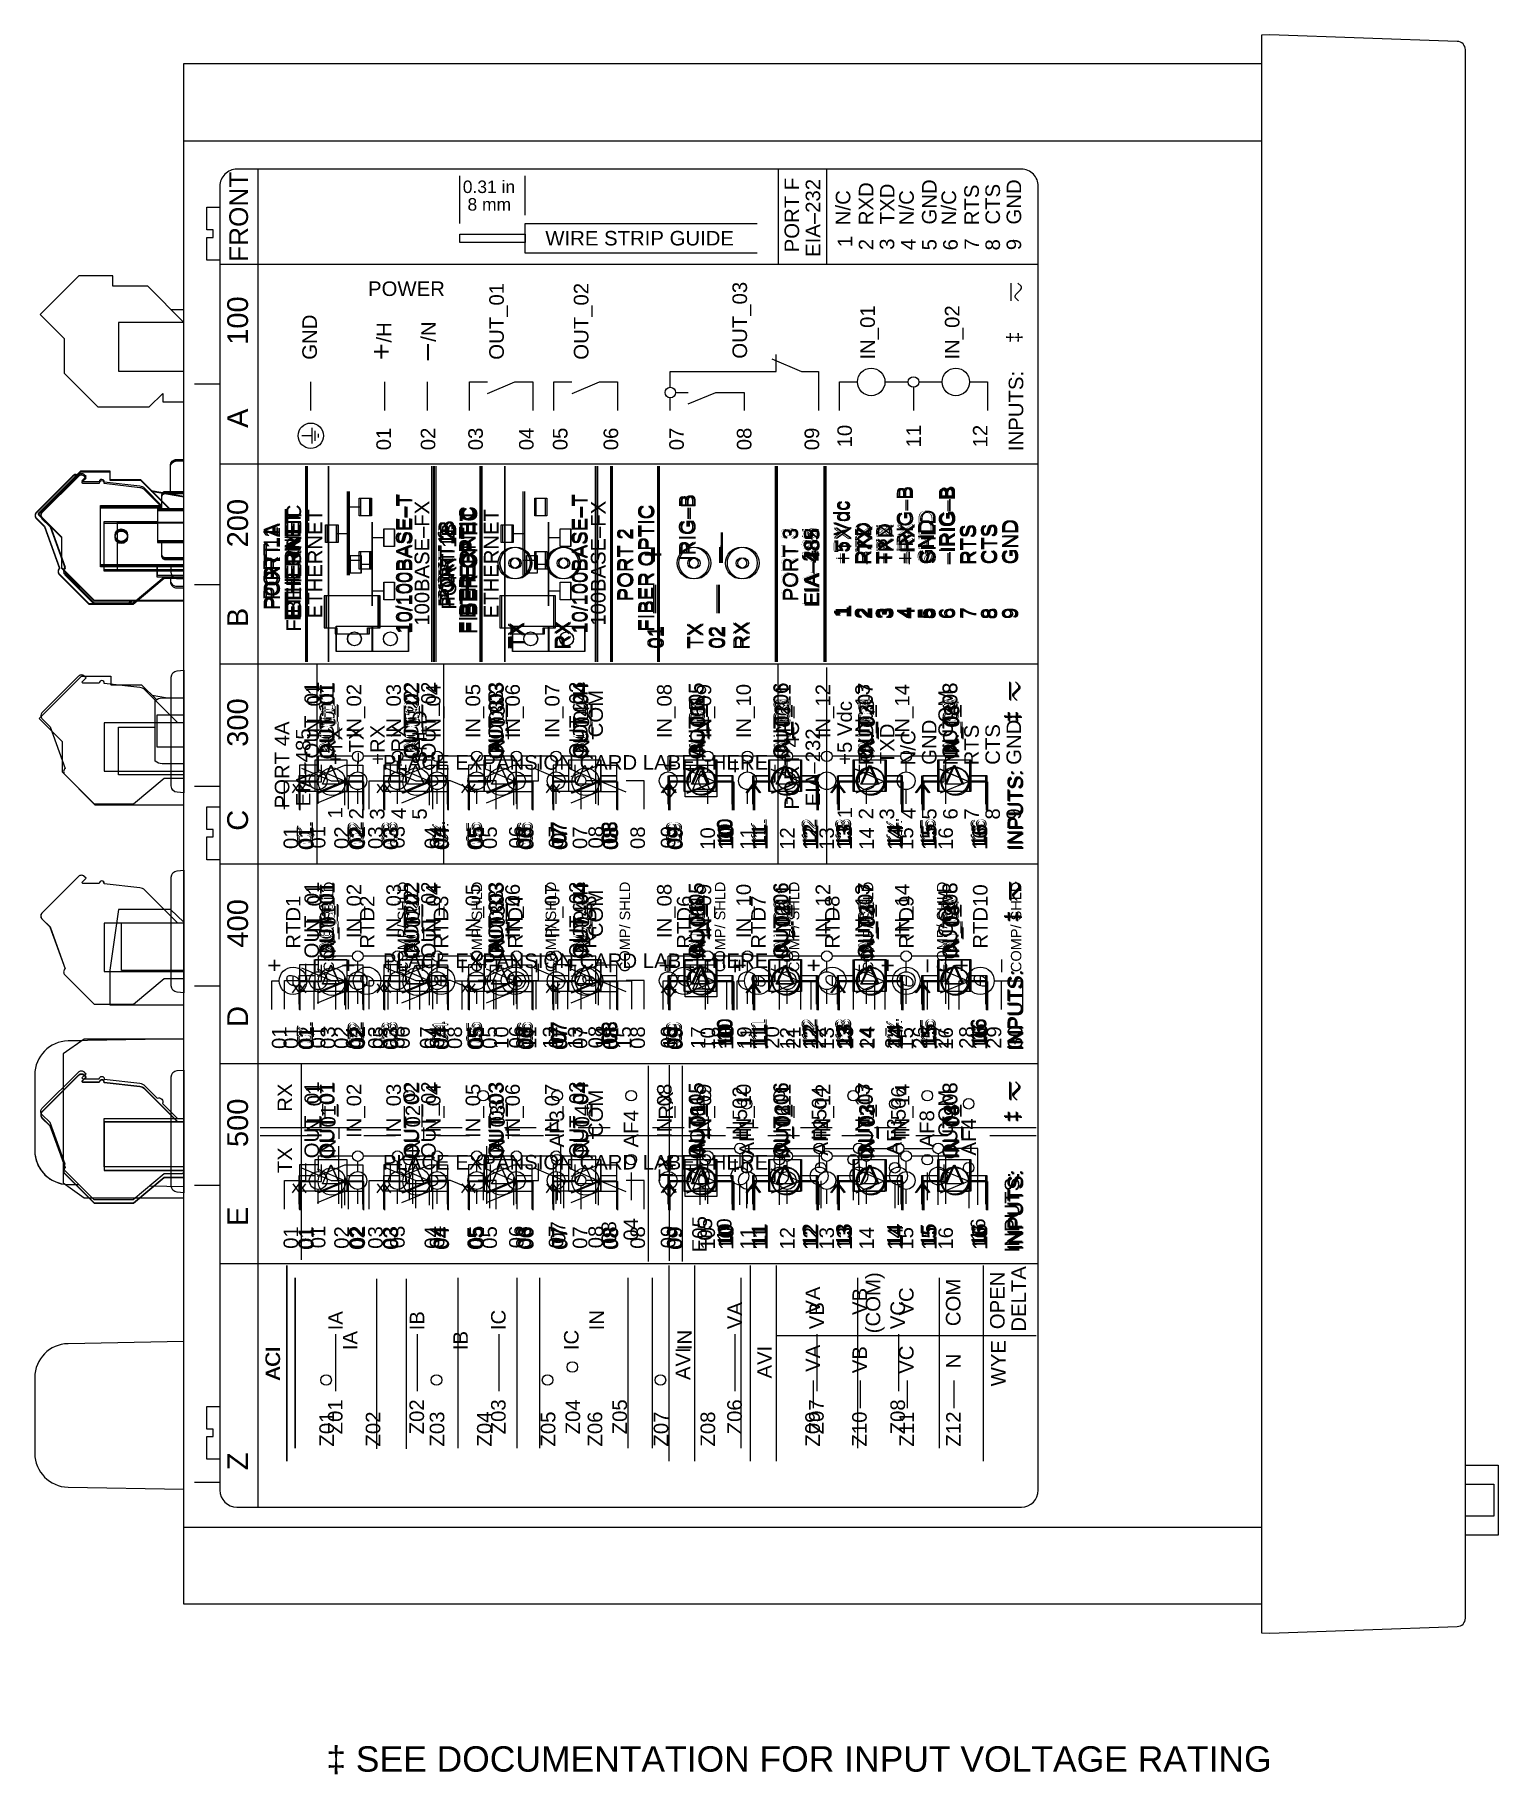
# Model space of a CAD drawing. Extents: x 1 to 47, y 1 to 35.
# Drawn here: x 26.56 to 33.48, y 8.98 to 17.2 of the extents above; entities that cross this region are included whole.
import ezdxf
from ezdxf.enums import TextEntityAlignment as Align

# ---------------------------------------------------------------- set-up
doc = ezdxf.new("R2010")
doc.units = 0
doc.header["$MEASUREMENT"] = 0
for name, color, linetype in [('10_00______DWG_', 7, 'CONTINUOUS'), ('3_01__A-__NO_ETH__EIA-232_', 7, 'CONTINUOUS'), ('3_02__B-__NO_ETH__EIA-485_', 7, 'CONTINUOUS'), ('3_03__C-___1__10-100BASE-T', 7, 'CONTINUOUS'), ('3_04__D-___1__10-100BASE-T', 7, 'CONTINUOUS'), ('3_05__E-___1__100BASEFX_MM', 7, 'CONTINUOUS'), ('3_06__F-___2__10-100BASE-T', 7, 'CONTINUOUS'), ('3_07__G-___2__100BASE-FX_M', 7, 'CONTINUOUS'), ('3_08__0-__NO_ETH__EIA-232_', 7, 'CONTINUOUS'), ('3_09__1-__NO_ETH__EIA-485_', 7, 'CONTINUOUS'), ('3_10__2-___1__10-100BASE-T', 7, 'CONTINUOUS'), ('3_11__3-___1__10-100BASE-T', 7, 'CONTINUOUS'), ('3_12__4-___1__100BASEFX_MM', 7, 'CONTINUOUS'), ('3_13__6-___2__10-100BASE-T', 7, 'CONTINUOUS'), ('3_14__8-___2__100BASE-FX_M', 7, 'CONTINUOUS'), ('4_01__0-__EMPTY', 7, 'CONTINUOUS'), ('4_02__A0__SERIAL_COMMUNICA', 7, 'CONTINUOUS'), ('4_03__B-___3__DI___4__DO__', 7, 'CONTINUOUS'), ('4_04__1-___4__DI___4__DO__', 7, 'CONTINUOUS'), ('4_05__C-___4__DI___4__DO__', 7, 'CONTINUOUS'), ('4_06__D-___4__DI___3__DO__', 7, 'CONTINUOUS'), ('4_07__2A___8__FORM_A_DO', 7, 'CONTINUOUS'), ('4_08__2B___8__FORM_B_DO', 7, 'CONTINUOUS'), ('4_09__2C___8__DO__6__FORM_', 7, 'CONTINUOUS'), ('4_10__2D___8__DO__2__FORM_', 7, 'CONTINUOUS'), ('4_11__2G___8__DO__4__FORM_', 7, 'CONTINUOUS'), ('4_12__3-___8__DI', 7, 'CONTINUOUS'), ('4_13__4-___14__DI', 7, 'CONTINUOUS'), ('4_14__5-___8__AI', 7, 'CONTINUOUS'), ('4_15__6-___4__AI____4__AO', 7, 'CONTINUOUS'), ('5_01__0-__EMPTY', 7, 'CONTINUOUS'), ('5_02__B-___3__DI___4__DO__', 7, 'CONTINUOUS'), ('5_03__1-___4__DI___4__DO__', 7, 'CONTINUOUS'), ('5_04__C-___4__DI___4__DO__', 7, 'CONTINUOUS'), ('5_05__D-___4__DI___3__DO__', 7, 'CONTINUOUS'), ('5_06__2A___8__FORM_A_DO', 7, 'CONTINUOUS'), ('5_07__2B___8__FORM_B_DO', 7, 'CONTINUOUS'), ('5_08__2C___8__DO__6__FORM_', 7, 'CONTINUOUS'), ('5_09__2D___8__DO__2__FORM_', 7, 'CONTINUOUS'), ('5_10__2G___8__DO__4__FORM_', 7, 'CONTINUOUS'), ('5_11__3-___8__DI', 7, 'CONTINUOUS'), ('5_12__4-___14__DI', 7, 'CONTINUOUS'), ('5_13__5-___8__AI', 7, 'CONTINUOUS'), ('5_14__6-___4__AI____4__AO', 7, 'CONTINUOUS'), ('6_01__9-_0-___10__RTD_INPU', 7, 'CONTINUOUS'), ('6_02__9-_B-___10__RTD_INPU', 7, 'CONTINUOUS'), ('6_03__9-_1-___10__RTD_INPU', 7, 'CONTINUOUS'), ('6_04__9-_C-___10__RTD_INPU', 7, 'CONTINUOUS'), ('6_05__9-_D-___10__RTD_INPU', 7, 'CONTINUOUS'), ('6_06__9-_2A___10__RTD_INPU', 7, 'CONTINUOUS'), ('6_07__9-_2B___10__RTD_INPU', 7, 'CONTINUOUS'), ('6_08__9-_2C___10__RTD_INPU', 7, 'CONTINUOUS'), ('6_09__9-_2D___10__RTD_INPU', 7, 'CONTINUOUS'), ('6_10__9-_2G___10__RTD_INPU', 7, 'CONTINUOUS'), ('6_11__9-_3-___10__RTD_INPU', 7, 'CONTINUOUS'), ('6_12__9-_4-___10__RTD_INPU', 7, 'CONTINUOUS'), ('6_13__9-_5-___10__RTD_INPU', 7, 'CONTINUOUS'), ('6_14__9-_6-___10__RTD_INPU', 7, 'CONTINUOUS'), ('6_15__9-_70___10__RTD_INPU', 7, 'CONTINUOUS'), ('6_16__9-_L0___10__RTD_INPU', 7, 'CONTINUOUS'), ('6_17__9-_77___10__RTD_INPU', 7, 'CONTINUOUS'), ('6_18__9-_7-___10__RTD_INPU', 7, 'CONTINUOUS'), ('6_19__9-_L-___10__RTD_INPU', 7, 'CONTINUOUS'), ('7_01__0-__EMPTY', 7, 'CONTINUOUS'), ('7_02__B-___3__DI___4__DO__', 7, 'CONTINUOUS'), ('7_03__1-___4__DI___4__DO__', 7, 'CONTINUOUS'), ('7_04__C-___4__DI___4__DO__', 7, 'CONTINUOUS'), ('7_05__D-___4__DI___3__DO__', 7, 'CONTINUOUS'), ('7_06__2A___8__FORM_A_DO', 7, 'CONTINUOUS'), ('7_07__2B___8__FORM_B_DO', 7, 'CONTINUOUS'), ('7_08__2C___8__DO__6__FORM_', 7, 'CONTINUOUS'), ('7_09__2D___8__DO__2__FORM_', 7, 'CONTINUOUS'), ('7_10__2G___8__DO__4__FORM_', 7, 'CONTINUOUS'), ('7_11__3-___8__DI', 7, 'CONTINUOUS'), ('7_12__4-___14__DI', 7, 'CONTINUOUS'), ('7_13__5-___8__AI', 7, 'CONTINUOUS'), ('7_14__6-___4__AI____4__AO', 7, 'CONTINUOUS'), ('7_15__70___2__AVI____4__AF', 7, 'CONTINUOUS'), ('7_16__L0___2__LEA_AVI____4', 7, 'CONTINUOUS'), ('7_17__77___8__AFDI', 7, 'CONTINUOUS'), ('7_18__7-___2__AVI____7__DI', 7, 'CONTINUOUS'), ('7_19__L-___2__AVI____7__DI', 7, 'CONTINUOUS'), ('8_01__A-___4__ACI', 7, 'CONTINUOUS'), ('8_02__8-___4__ACI____3__AV', 7, 'CONTINUOUS'), ('8_03__L-___4__ACI____3__LE', 7, 'CONTINUOUS'), ('8_04__7-___4__ACI____3__LE', 7, 'CONTINUOUS')]:
    doc.layers.add(name, color=color, linetype=linetype)
doc.styles.add('ARIAL', font='arial.ttf')

msp = doc.modelspace()

# ---------------------------------------------------------------- texts
at = {"layer": '10_00______DWG_', "style": 'ARIAL'}
for s, height, p in [('FRONT', 0.0885, (27.5642, 16.126)), ('PORT F', 0.06883, (30.17, 16.1709)), ('EIA–232', 0.06883, (30.27, 16.1491)), ('N/C', 0.06883, (30.4123, 16.299)), ('RXD', 0.06883, (30.5211, 16.299)), ('TXD', 0.06883, (30.6211, 16.3033)), ('N/C', 0.06883, (30.7123, 16.299)), ('GND', 0.06883, (30.82, 16.3022)), ('N/C', 0.06883, (30.9123, 16.299)), ('RTS', 0.06883, (31.02, 16.299)), ('CTS', 0.06883, (31.12, 16.3022)), ('GND', 0.06883, (31.2201, 16.3022)), ('1', 0.0688, (30.4211, 16.1954)), ('2', 0.0688, (30.5211, 16.1807)), ('3', 0.0688, (30.62, 16.1827)), ('4', 0.0688, (30.7211, 16.1813)), ('5', 0.0688, (30.82, 16.18)), ('6', 0.0688, (30.92, 16.18)), ('7', 0.0688, (31.0211, 16.1829)), ('8', 0.0688, (31.12, 16.1795)), ('9', 0.0688, (31.22, 16.1811)), ('100', 0.09833, (27.5642, 15.7336)), ('OUT_01', 0.06883, (28.7738, 15.6629)), ('OUT_02', 0.06883, (29.1738, 15.6629)), ('OUT_03', 0.06883, (29.9238, 15.6679)), ('GND', 0.06883, (27.8898, 15.6629)), ('IN_01', 0.06883, (30.5282, 15.6638)), ('IN_02', 0.06883, (30.9282, 15.6638)), ('/H', 0.06883, (28.2421, 15.7442)), ('/N', 0.06883, (28.4521, 15.7478)), ('‡', 0.0688, (31.2203, 15.7424)), ('+', 0.0983, (28.2421, 15.6609)), ('–', 0.0983, (28.4521, 15.6607)), ('INPUTS:', 0.06883, (31.23, 15.2311)), ('A', 0.0983, (27.5642, 15.3407)), ('01', 0.06883, (28.2398, 15.235)), ('02', 0.06883, (28.4498, 15.235)), ('03', 0.06883, (28.6746, 15.235)), ('04', 0.06883, (28.9146, 15.235)), ('05', 0.06883, (29.0746, 15.235)), ('06', 0.06883, (29.3144, 15.235)), ('07', 0.06883, (29.6249, 15.235)), ('08', 0.06883, (29.9446, 15.235)), ('09', 0.06883, (30.2647, 15.235)), ('10', 0.06883, (30.4198, 15.2484)), ('11', 0.06883, (30.7458, 15.2484)), ('12', 0.06883, (31.0609, 15.2484)), ('200', 0.09833, (27.5642, 14.7761)), ('B', 0.0983, (27.5642, 14.3985)), ('300', 0.09833, (27.5642, 13.8333)), ('C', 0.0983, (27.5642, 13.4362)), ('400', 0.09833, (27.5642, 12.8839)), ('D', 0.0983, (27.5642, 12.5086)), ('500', 0.09833, (27.5642, 11.9408)), ('E', 0.0983, (27.5642, 11.5676)), ('Z', 0.0983, (27.5642, 10.4133))]:
    msp.add_text(s, height=height, rotation=90, dxfattribs=at).set_placement(p)
for s, height, p in [('0.31 in', 0.059, (28.5798, 16.4512)), ('8 mm', 0.059, (28.6021, 16.3681)), ('WIRE STRIP GUIDE', 0.068833, (28.97, 16.2033)), ('POWER', 0.06883, (28.1317, 15.9645))]:
    msp.add_text(s, height=height, dxfattribs=at).set_placement(p)
msp.add_text('‡ SEE DOCUMENTATION FOR INPUT VOLTAGE RATING', height=0.12, dxfattribs=at).set_placement((30.1693, 8.9879), align=Align.CENTER)
at = {"layer": '3_01__A-__NO_ETH__EIA-232_', "style": 'ARIAL'}
for s, height, p in [('+IRIG–B', 0.06846, (30.709, 14.6963)), ('–IRIG–B', 0.06846, (30.9079, 14.7016)), ('IRIG–B', 0.06846, (29.6795, 14.7121)), ('+5 Vdc', 0.06846, (30.4106, 14.6963)), ('RXD', 0.06846, (30.5112, 14.6941)), ('TXD', 0.06846, (30.6107, 14.6994)), ('GND', 0.06846, (30.8084, 14.6965)), ('GND', 0.06846, (31.2062, 14.6965)), ('—', 0.0978, (29.8397, 14.7098)), ('PORT 3', 0.06846, (30.1619, 14.5204)), ('EIA–232', 0.06846, (30.2613, 14.5003)), ('RTS', 0.06846, (31.0073, 14.6941)), ('CTS', 0.06846, (31.1068, 14.6969)), ('+', 0.0978, (29.5314, 14.7021)), ('1', 0.0685, (30.4117, 14.4432)), ('2', 0.0685, (30.5112, 14.4389)), ('3', 0.0685, (30.6094, 14.4377)), ('4', 0.0685, (30.7101, 14.4405)), ('5', 0.0685, (30.8083, 14.4377)), ('6', 0.0685, (30.9078, 14.4381)), ('7', 0.0685, (31.0084, 14.4371)), ('8', 0.0685, (31.1067, 14.4378)), ('9', 0.0685, (31.2062, 14.4377)), ('01', 0.06846, (29.5304, 14.2977)), ('02', 0.06846, (29.8188, 14.2977))]:
    msp.add_text(s, height=height, rotation=90, dxfattribs=at).set_placement(p)
at = {"layer": '3_02__B-__NO_ETH__EIA-485_', "style": 'ARIAL'}
for s, height, p in [('IRIG–B', 0.06883, (29.6807, 14.7121)), ('–RX', 0.06883, (30.717, 14.7016)), ('SHLD', 0.06883, (30.8159, 14.6973)), ('—', 0.0983, (29.8418, 14.7098)), ('PORT 3', 0.06883, (30.1658, 14.5204)), ('EIA–485', 0.06883, (30.2658, 14.5003)), ('+TX', 0.06883, (30.417, 14.6963)), ('–TX', 0.06883, (30.517, 14.7016)), ('+RX', 0.06883, (30.617, 14.6963)), ('+', 0.0983, (29.5318, 14.7021)), ('1', 0.0688, (30.417, 14.4432)), ('2', 0.0688, (30.5169, 14.4388)), ('3', 0.0688, (30.6158, 14.4376)), ('4', 0.0688, (30.717, 14.4404)), ('5', 0.0688, (30.8158, 14.4377)), ('01', 0.06883, (29.5307, 14.2976)), ('02', 0.06883, (29.8208, 14.2976))]:
    msp.add_text(s, height=height, rotation=90, dxfattribs=at).set_placement(p)
at = {"layer": '3_03__C-___1__10-100BASE-T', "style": 'ARIAL'}
for s, height, p in [('+IRIG–B', 0.06846, (30.7089, 14.6964)), ('–IRIG–B', 0.06846, (30.9079, 14.6962)), ('10/100BASE–T', 0.068457, (28.3415, 14.3683)), ('IRIG–B', 0.06846, (29.6795, 14.7119)), ('+5 Vdc', 0.06846, (30.4106, 14.6964)), ('ETHERNET', 0.06846, (27.8157, 14.4412)), ('RXD', 0.06846, (30.5111, 14.693)), ('GND', 0.06846, (30.8084, 14.6961)), ('GND', 0.06846, (31.2062, 14.6961)), ('PORT 1', 0.06846, (27.7152, 14.5276)), ('PORT 3', 0.06846, (30.1619, 14.5218)), ('EIA–232', 0.06846, (30.2614, 14.5014)), ('TXD', 0.06846, (30.6106, 14.6972)), ('RTS', 0.06846, (31.0073, 14.693)), ('CTS', 0.06846, (31.1068, 14.6961)), ('+', 0.0978, (29.5313, 14.7022)), ('–', 0.0978, (29.8396, 14.702)), ('1', 0.0685, (30.4116, 14.4519)), ('2', 0.0685, (30.5111, 14.4371)), ('3', 0.0685, (30.6095, 14.4391)), ('4', 0.0685, (30.71, 14.4378)), ('5', 0.0685, (30.8083, 14.4365)), ('6', 0.0685, (30.9078, 14.4365)), ('7', 0.0685, (31.0083, 14.4394)), ('8', 0.0685, (31.1067, 14.436)), ('9', 0.0685, (31.2062, 14.4375)), ('01', 0.06846, (29.5303, 14.2964)), ('02', 0.06846, (29.8188, 14.2964))]:
    msp.add_text(s, height=height, rotation=90, dxfattribs=at).set_placement(p)
at = {"layer": '3_04__D-___1__10-100BASE-T', "style": 'ARIAL'}
for s, height, p in [('10/100BASE–T', 0.068457, (28.3416, 14.3683)), ('IRIG–B', 0.06846, (29.6796, 14.7119)), ('ETHERNET', 0.06846, (27.8158, 14.4412)), ('SHLD', 0.06883, (30.816, 14.6967)), ('PORT 1', 0.06846, (27.7153, 14.5276)), ('PORT 3', 0.06846, (30.162, 14.5218)), ('EIA–485', 0.06883, (30.2659, 14.4931)), ('+TX', 0.06883, (30.4171, 14.6964)), ('–TX', 0.06883, (30.5171, 14.6962)), ('+RX', 0.06883, (30.6171, 14.6964)), ('–RX', 0.06883, (30.7171, 14.6962)), ('+', 0.0978, (29.5314, 14.7022)), ('–', 0.0978, (29.8397, 14.702)), ('1', 0.0688, (30.417, 14.4519)), ('2', 0.0688, (30.517, 14.4371)), ('3', 0.0688, (30.6159, 14.4391)), ('4', 0.0688, (30.717, 14.4378)), ('5', 0.0688, (30.8159, 14.4365)), ('01', 0.06846, (29.5304, 14.2964)), ('02', 0.06846, (29.8189, 14.2964))]:
    msp.add_text(s, height=height, rotation=90, dxfattribs=at).set_placement(p)
at = {"layer": '3_05__E-___1__100BASEFX_MM', "style": 'ARIAL'}
for s, height, p in [('+IRIG–B', 0.06846, (30.709, 14.6964)), ('–IRIG–B', 0.06846, (30.908, 14.6962)), ('FIBER OPTIC', 0.068457, (27.8149, 14.3774)), ('100BASE–FX', 0.06846, (28.4216, 14.4057)), ('+5 Vdc', 0.06846, (30.4107, 14.6964)), ('ETHERNET', 0.06846, (27.9154, 14.4412)), ('RXD', 0.06846, (30.5112, 14.693)), ('GND', 0.06846, (30.8085, 14.6961)), ('GND', 0.06846, (31.2063, 14.6961)), ('PORT 1', 0.06846, (27.7153, 14.4799)), ('PORT 3', 0.06846, (30.162, 14.5218)), ('EIA–232', 0.06846, (30.2615, 14.5014)), ('TXD', 0.06846, (30.6107, 14.6972)), ('RTS', 0.06846, (31.0074, 14.693)), ('CTS', 0.06846, (31.1069, 14.6961)), ('1', 0.0685, (30.4117, 14.4519)), ('2', 0.0685, (30.5112, 14.4371)), ('3', 0.0685, (30.6096, 14.4391)), ('4', 0.0685, (30.7101, 14.4378)), ('5', 0.0685, (30.8084, 14.4365)), ('6', 0.0685, (30.9079, 14.4365)), ('7', 0.0685, (31.0085, 14.4394)), ('8', 0.0685, (31.1068, 14.436)), ('9', 0.0685, (31.2063, 14.4375))]:
    msp.add_text(s, height=height, rotation=90, dxfattribs=at).set_placement(p)
at = {"layer": '3_06__F-___2__10-100BASE-T', "style": 'ARIAL'}
for s, height, p in [('+IRIG–B', 0.06846, (30.7079, 14.6963)), ('–IRIG–B', 0.06846, (30.9068, 14.6962)), ('10/100BASE–T', 0.068457, (28.3405, 14.3683)), ('10/100BASE–T', 0.068457, (29.1706, 14.3683)), ('FIBER OPTIC', 0.068457, (29.4845, 14.3773)), ('+5 Vdc', 0.06846, (30.4095, 14.6963)), ('PORT 1A', 0.06846, (27.7141, 14.4801)), ('ETHERNET', 0.06846, (27.8136, 14.4283)), ('PORT 1B', 0.06846, (28.5399, 14.4948)), ('ETHERNET', 0.06846, (28.6405, 14.4412)), ('RXD', 0.06846, (30.5101, 14.6929)), ('GND', 0.06846, (30.8073, 14.6961)), ('GND', 0.06846, (31.2052, 14.6961)), ('PORT 2', 0.06846, (29.385, 14.5207)), ('PORT 3', 0.06846, (30.1609, 14.5218)), ('EIA–232', 0.06846, (30.2603, 14.5013)), ('TXD', 0.06846, (30.6095, 14.6972)), ('RTS', 0.06846, (31.0062, 14.6929)), ('CTS', 0.06846, (31.1057, 14.6961)), ('1', 0.0685, (30.4106, 14.4437)), ('2', 0.0685, (30.51, 14.4391)), ('3', 0.0685, (30.6084, 14.4377)), ('4', 0.0685, (30.7089, 14.4406)), ('5', 0.0685, (30.8073, 14.4365)), ('6', 0.0685, (30.9067, 14.4364)), ('7', 0.0685, (31.0073, 14.4394)), ('8', 0.0685, (31.1056, 14.436)), ('9', 0.0685, (31.2051, 14.4375))]:
    msp.add_text(s, height=height, rotation=90, dxfattribs=at).set_placement(p)
at = {"layer": '3_07__G-___2__100BASE-FX_M', "style": 'ARIAL'}
for s, height, p in [('+IRIG–B', 0.06846, (30.7079, 14.6963)), ('–IRIG–B', 0.06846, (30.9068, 14.6962)), ('FIBER OPTIC', 0.068457, (27.8137, 14.3773)), ('100BASE–FX', 0.06846, (28.4204, 14.4057)), ('100BASE–FX', 0.06846, (29.2539, 14.4057)), ('FIBER OPTIC', 0.068457, (29.4845, 14.3773)), ('+5 Vdc', 0.06846, (30.4095, 14.6963)), ('PORT 1A', 0.06846, (27.7141, 14.4799)), ('ETHERNET', 0.06846, (27.9142, 14.4412)), ('PORT 1B', 0.06846, (28.5476, 14.4817)), ('FIBER OPTIC', 0.068457, (28.6472, 14.3667)), ('ETHERNET', 0.06846, (28.7477, 14.4412)), ('RXD', 0.06846, (30.5101, 14.6929)), ('GND', 0.06846, (30.8073, 14.6961)), ('GND', 0.06846, (31.2052, 14.6961)), ('PORT 2', 0.06846, (29.385, 14.5207)), ('PORT 3', 0.06846, (30.1609, 14.5218)), ('EIA–232', 0.06846, (30.2603, 14.5013)), ('TXD', 0.06846, (30.6095, 14.6972)), ('RTS', 0.06846, (31.0062, 14.6929)), ('CTS', 0.06846, (31.1057, 14.6961)), ('1', 0.0685, (30.4106, 14.4435)), ('2', 0.0685, (30.51, 14.4391)), ('3', 0.0685, (30.6084, 14.4377)), ('4', 0.0685, (30.7089, 14.4406)), ('5', 0.0685, (30.8073, 14.4365)), ('6', 0.0685, (30.9067, 14.4364)), ('7', 0.0685, (31.0073, 14.4394)), ('8', 0.0685, (31.1056, 14.436)), ('9', 0.0685, (31.2051, 14.4375))]:
    msp.add_text(s, height=height, rotation=90, dxfattribs=at).set_placement(p)
at = {"layer": '3_08__0-__NO_ETH__EIA-232_', "style": 'ARIAL'}
for s, height, p in [('+IRIG–B', 0.06846, (30.709, 14.6963)), ('–IRIG–B', 0.06846, (30.9079, 14.7016)), ('IRIG–B', 0.06846, (29.6795, 14.7121)), ('+5 Vdc', 0.06846, (30.4109, 14.6963)), ('FIBER OPTIC', 0.068457, (28.6402, 14.3667)), ('RXD', 0.06846, (30.5112, 14.6941)), ('TXD', 0.06846, (30.6107, 14.6994)), ('GND', 0.06846, (30.8084, 14.6965)), ('GND', 0.06846, (31.2062, 14.6965)), ('PORT 2', 0.06846, (28.5407, 14.5204)), ('PORT 3', 0.06846, (30.1628, 14.5208)), ('EIA–232', 0.06846, (30.2622, 14.5007)), ('RTS', 0.06846, (31.0073, 14.6941)), ('CTS', 0.06846, (31.1068, 14.6969)), ('+', 0.0978, (29.5314, 14.7021)), ('–', 0.0978, (29.8397, 14.7098)), ('1', 0.0685, (30.4117, 14.4432)), ('2', 0.0685, (30.5112, 14.4389)), ('3', 0.0685, (30.6094, 14.4377)), ('4', 0.0685, (30.7101, 14.4405)), ('5', 0.0685, (30.8083, 14.4377)), ('6', 0.0685, (30.9078, 14.4381)), ('7', 0.0685, (31.0084, 14.4371)), ('8', 0.0685, (31.1067, 14.4378)), ('9', 0.0685, (31.2062, 14.4377)), ('TX', 0.06846, (28.8713, 14.2994)), ('RX', 0.06846, (29.09, 14.2941)), ('01', 0.06846, (29.5304, 14.2977)), ('02', 0.06846, (29.8188, 14.2977))]:
    msp.add_text(s, height=height, rotation=90, dxfattribs=at).set_placement(p)
at = {"layer": '3_09__1-__NO_ETH__EIA-485_', "style": 'ARIAL'}
for s, height, p in [('FIBER OPTIC', 0.068833, (28.6388, 14.3667)), ('IRIG–B', 0.06883, (29.6795, 14.7121)), ('–RX', 0.06883, (30.7082, 14.7016)), ('SHLD', 0.06883, (30.8074, 14.6973)), ('PORT 2', 0.06883, (28.54, 14.5204)), ('PORT 3', 0.06883, (30.1613, 14.5204)), ('EIA–485', 0.06883, (30.2613, 14.5003)), ('+TX', 0.06883, (30.4125, 14.6963)), ('–TX', 0.06883, (30.5104, 14.7016)), ('+RX', 0.06883, (30.6099, 14.6963)), ('+', 0.0983, (29.5306, 14.7021)), ('–', 0.0983, (29.839, 14.7098)), ('1', 0.0688, (30.4108, 14.4432)), ('2', 0.0688, (30.5104, 14.4388)), ('3', 0.0688, (30.6086, 14.4376)), ('4', 0.0688, (30.7088, 14.4404)), ('5', 0.0688, (30.8074, 14.4377)), ('TX', 0.06883, (28.87, 14.2994)), ('RX', 0.06883, (29.0899, 14.2941)), ('01', 0.06883, (29.5295, 14.2976)), ('02', 0.06883, (29.8177, 14.2976))]:
    msp.add_text(s, height=height, rotation=90, dxfattribs=at).set_placement(p)
at = {"layer": '3_10__2-___1__10-100BASE-T', "style": 'ARIAL'}
for s, height, p in [('+IRIG–B', 0.06846, (30.709, 14.6964)), ('–IRIG–B', 0.06846, (30.908, 14.6962)), ('10/100BASE–T', 0.068457, (28.3417, 14.3683)), ('IRIG–B', 0.06846, (29.6796, 14.7119)), ('+5 Vdc', 0.06846, (30.4107, 14.6964)), ('ETHERNET', 0.06846, (27.8159, 14.4412)), ('FIBER OPTIC', 0.068457, (28.6402, 14.3668)), ('RXD', 0.06846, (30.5112, 14.693)), ('GND', 0.06846, (30.8085, 14.6961)), ('GND', 0.06846, (31.2063, 14.6961)), ('PORT 1', 0.06846, (27.7153, 14.5276)), ('PORT 2', 0.06846, (28.5408, 14.5208)), ('PORT 3', 0.06846, (30.162, 14.5218)), ('EIA–232', 0.06846, (30.2615, 14.5014)), ('TXD', 0.06846, (30.6107, 14.6972)), ('RTS', 0.06846, (31.0074, 14.693)), ('CTS', 0.06846, (31.1069, 14.6961)), ('+', 0.0978, (29.5314, 14.7022)), ('–', 0.0978, (29.8415, 14.702)), ('1', 0.0685, (30.4117, 14.4436)), ('2', 0.0685, (30.5112, 14.4391)), ('3', 0.0685, (30.6096, 14.4377)), ('4', 0.0685, (30.7101, 14.4406)), ('5', 0.0685, (30.8084, 14.4365)), ('6', 0.0685, (30.9079, 14.4365)), ('7', 0.0685, (31.0085, 14.4394)), ('8', 0.0685, (31.1068, 14.436)), ('9', 0.0685, (31.2063, 14.4375)), ('TX', 0.06846, (28.8713, 14.2972)), ('RX', 0.06846, (29.09, 14.293)), ('01', 0.06846, (29.5305, 14.2981)), ('02', 0.06846, (29.8188, 14.2977))]:
    msp.add_text(s, height=height, rotation=90, dxfattribs=at).set_placement(p)
at = {"layer": '3_11__3-___1__10-100BASE-T', "style": 'ARIAL'}
for s, height, p in [('10/100BASE–T', 0.068833, (28.3326, 14.3667)), ('IRIG–B', 0.06883, (29.6707, 14.7119)), ('ETHERNET', 0.06883, (27.8068, 14.4412)), ('FIBER OPTIC', 0.068833, (28.6313, 14.3666)), ('–RX', 0.06883, (30.7048, 14.7007)), ('SHLD', 0.06883, (30.8037, 14.6967)), ('PORT 1', 0.06883, (27.7057, 14.5276)), ('PORT 2', 0.06883, (28.5312, 14.5207)), ('PORT 3', 0.06883, (30.1537, 14.5218)), ('EIA–485', 0.06883, (30.2527, 14.5011)), ('+TX', 0.06883, (30.4048, 14.6964)), ('–TX', 0.06883, (30.5048, 14.7007)), ('+RX', 0.06883, (30.6048, 14.6964)), ('+', 0.0983, (29.5227, 14.7022)), ('–', 0.0983, (29.8328, 14.702)), ('1', 0.0688, (30.4032, 14.4433)), ('2', 0.0688, (30.5023, 14.4389)), ('3', 0.0688, (30.6009, 14.4376)), ('4', 0.0688, (30.7012, 14.4404)), ('5', 0.0688, (30.7998, 14.4365)), ('TX', 0.06883, (28.8627, 14.2972)), ('RX', 0.06883, (29.0826, 14.2929)), ('01', 0.06883, (29.5215, 14.2976)), ('02', 0.06883, (29.8117, 14.2976))]:
    msp.add_text(s, height=height, rotation=90, dxfattribs=at).set_placement(p)
at = {"layer": '3_12__4-___1__100BASEFX_MM', "style": 'ARIAL'}
for s, height, p in [('+IRIG–B', 0.06846, (30.709, 14.6964)), ('–IRIG–B', 0.06846, (30.908, 14.6962)), ('FIBER OPTIC', 0.068457, (27.8149, 14.3774)), ('100BASE–FX', 0.06846, (28.4216, 14.4057)), ('FIBER OPTIC', 0.068457, (29.4858, 14.3774)), ('+5 Vdc', 0.06846, (30.4107, 14.6964)), ('PORT 1A', 0.06846, (27.7153, 14.4801)), ('ETHERNET', 0.06846, (27.9154, 14.4412)), ('RXD', 0.06846, (30.5112, 14.693)), ('GND', 0.06846, (30.8085, 14.6961)), ('GND', 0.06846, (31.2063, 14.6961)), ('PORT 2', 0.06846, (29.3863, 14.5208)), ('PORT 3', 0.06846, (30.162, 14.5218)), ('EIA–232', 0.06846, (30.2615, 14.5014)), ('TXD', 0.06846, (30.6107, 14.6972)), ('RTS', 0.06846, (31.0074, 14.693)), ('CTS', 0.06846, (31.1069, 14.6961)), ('1', 0.0685, (30.4117, 14.4437)), ('2', 0.0685, (30.5112, 14.4391)), ('3', 0.0685, (30.6096, 14.4377)), ('4', 0.0685, (30.7101, 14.4407)), ('5', 0.0685, (30.8084, 14.4365)), ('6', 0.0685, (30.9079, 14.4365)), ('7', 0.0685, (31.0085, 14.4394)), ('8', 0.0685, (31.1068, 14.436)), ('9', 0.0685, (31.2063, 14.4375)), ('TX', 0.06846, (29.7168, 14.2972)), ('RX', 0.06846, (29.9356, 14.293))]:
    msp.add_text(s, height=height, rotation=90, dxfattribs=at).set_placement(p)
at = {"layer": '3_13__6-___2__10-100BASE-T', "style": 'ARIAL'}
for s, height, p in [('+IRIG–B', 0.06846, (30.7006, 14.6964)), ('–IRIG–B', 0.06846, (30.8995, 14.6962)), ('10/100BASE–T', 0.068457, (28.3332, 14.3683)), ('10/100BASE–T', 0.068457, (29.1633, 14.3683)), ('FIBER OPTIC', 0.068457, (29.4772, 14.3774)), ('+5 Vdc', 0.06846, (30.4023, 14.6964)), ('PORT 1A', 0.06846, (27.7069, 14.4802)), ('ETHERNET', 0.06846, (27.8064, 14.4283)), ('PORT 1B', 0.06846, (28.5327, 14.4948)), ('ETHERNET', 0.06846, (28.6332, 14.4412)), ('RXD', 0.06846, (30.5028, 14.693)), ('GND', 0.06846, (30.8001, 14.6961)), ('GND', 0.06846, (31.1979, 14.6961)), ('PORT 2', 0.06846, (29.3778, 14.5208)), ('PORT 3', 0.06846, (30.1536, 14.5218)), ('EIA–232', 0.06846, (30.253, 14.5014)), ('TXD', 0.06846, (30.6022, 14.6972)), ('RTS', 0.06846, (30.999, 14.693)), ('CTS', 0.06846, (31.0985, 14.6961)), ('1', 0.0685, (30.4033, 14.4437)), ('2', 0.0685, (30.5027, 14.4392)), ('3', 0.0685, (30.6012, 14.4377)), ('4', 0.0685, (30.7017, 14.4406)), ('5', 0.0685, (30.8, 14.4365)), ('6', 0.0685, (30.8995, 14.4365)), ('7', 0.0685, (31, 14.4394)), ('8', 0.0685, (31.0984, 14.436)), ('9', 0.0685, (31.1978, 14.4375)), ('TX', 0.06846, (29.7083, 14.2972)), ('RX', 0.06846, (29.927, 14.293))]:
    msp.add_text(s, height=height, rotation=90, dxfattribs=at).set_placement(p)
at = {"layer": '3_14__8-___2__100BASE-FX_M', "style": 'ARIAL'}
for s, height, p in [('+IRIG–B', 0.06846, (30.709, 14.6964)), ('–IRIG–B', 0.06846, (30.908, 14.6962)), ('FIBER OPTIC', 0.068457, (27.8149, 14.3774)), ('100BASE–FX', 0.06846, (28.4216, 14.4057)), ('100BASE–FX', 0.06846, (29.2551, 14.4057)), ('FIBER OPTIC', 0.068457, (29.4857, 14.3774)), ('+5 Vdc', 0.06846, (30.4107, 14.6964)), ('PORT 1A', 0.06846, (27.7153, 14.4799)), ('ETHERNET', 0.06846, (27.9154, 14.4412)), ('PORT 1B', 0.06846, (28.5488, 14.4817)), ('FIBER OPTIC', 0.068457, (28.6484, 14.3667)), ('ETHERNET', 0.06846, (28.7489, 14.4412)), ('RXD', 0.06846, (30.5112, 14.693)), ('GND', 0.06846, (30.8085, 14.6961)), ('GND', 0.06846, (31.2063, 14.6961)), ('PORT 2', 0.06846, (29.3862, 14.5208)), ('PORT 3', 0.06846, (30.162, 14.5218)), ('EIA–232', 0.06846, (30.2615, 14.5014)), ('TXD', 0.06846, (30.6107, 14.6972)), ('RTS', 0.06846, (31.0074, 14.693)), ('CTS', 0.06846, (31.1069, 14.6961)), ('1', 0.0685, (30.4117, 14.4436)), ('2', 0.0685, (30.5112, 14.4391)), ('3', 0.0685, (30.6096, 14.4377)), ('4', 0.0685, (30.7101, 14.4406)), ('5', 0.0685, (30.8084, 14.4365)), ('6', 0.0685, (30.9079, 14.4365)), ('7', 0.0685, (31.0085, 14.4394)), ('8', 0.0685, (31.1068, 14.436)), ('9', 0.0685, (31.2063, 14.4375)), ('TX', 0.06846, (29.7168, 14.2972)), ('RX', 0.06846, (29.9355, 14.293))]:
    msp.add_text(s, height=height, rotation=90, dxfattribs=at).set_placement(p)
at = {"layer": '4_01__0-__EMPTY', "style": 'ARIAL'}
msp.add_text('PLACE EXPANSION CARD LABEL HERE', height=0.068833, dxfattribs=at).set_placement((28.2021, 13.7248))
at = {"layer": '4_02__A0__SERIAL_COMMUNICA', "style": 'ARIAL'}
for s, height, p in [('SHLD', 0.06883, (28.4096, 13.7484)), ('+5 Vdc', 0.06883, (30.4197, 13.7475)), ('PORT 4A', 0.06883, (27.7595, 13.5418)), ('EIA–485', 0.06883, (27.8595, 13.5513)), ('+TX', 0.06883, (28.0108, 13.7474)), ('–TX', 0.06883, (28.1108, 13.7527)), ('+RX', 0.06883, (28.2108, 13.7474)), ('–RX', 0.06883, (28.3108, 13.7527)), ('PORT 4C', 0.06883, (30.1697, 13.5365)), ('EIA–232', 0.06883, (30.2696, 13.5514)), ('RXD', 0.06883, (30.5209, 13.7453)), ('TXD', 0.06883, (30.6209, 13.7506)), ('N/C', 0.06883, (30.7197, 13.7455)), ('GND', 0.06883, (30.8197, 13.7477)), ('N/C', 0.06883, (30.9197, 13.7455)), ('RTS', 0.06883, (31.0197, 13.7453)), ('CTS', 0.06883, (31.1198, 13.748)), ('GND', 0.06883, (31.2197, 13.7477)), ('1', 0.0688, (28.0107, 13.4943)), ('2', 0.0688, (28.1107, 13.49)), ('3', 0.0688, (28.2095, 13.4887)), ('4', 0.0688, (28.3107, 13.4916)), ('5', 0.0688, (28.4095, 13.4888)), ('1', 0.0688, (30.4208, 13.4944)), ('2', 0.0688, (30.5208, 13.49)), ('3', 0.0688, (30.6197, 13.4888)), ('4', 0.0688, (30.7208, 13.4916)), ('5', 0.0688, (30.8196, 13.4888)), ('6', 0.0688, (30.9197, 13.4892)), ('7', 0.0688, (31.0209, 13.4883)), ('8', 0.0688, (31.1197, 13.4889)), ('9', 0.0688, (31.2197, 13.4888))]:
    msp.add_text(s, height=height, rotation=90, dxfattribs=at).set_placement(p)
at = {"layer": '4_03__B-___3__DI___4__DO__', "style": 'ARIAL'}
for s, height, p in [('OUT_01', 0.06883, (27.9696, 13.7768)), ('OUT_02', 0.06883, (28.3696, 13.7768)), ('OUT_03', 0.06883, (28.7696, 13.7768)), ('OUT_04', 0.06883, (29.1696, 13.7768)), ('AO_01', 0.06883, (29.7242, 13.7822)), ('IN_01', 0.06883, (30.1242, 13.7777)), ('IN_02', 0.06883, (30.5241, 13.7777)), ('IN_03', 0.06883, (30.9241, 13.7777)), ('‡', 0.0688, (31.2131, 13.95)), ('+', 0.0787, (29.5967, 13.7128)), ('–', 0.0787, (29.8967, 13.7127)), ('INPUTS:', 0.06883, (31.226, 13.345)), ('01', 0.06883, (27.8707, 13.3489)), ('02', 0.06883, (28.1107, 13.3489)), ('03', 0.06883, (28.2707, 13.3489)), ('04', 0.06883, (28.5107, 13.3489)), ('05', 0.06883, (28.6707, 13.3489)), ('06', 0.06883, (28.9105, 13.3489)), ('07', 0.06883, (29.0705, 13.3489)), ('08', 0.06883, (29.3105, 13.3489)), ('09', 0.06883, (29.6158, 13.3489)), ('10', 0.06883, (29.8558, 13.3623)), ('11', 0.06883, (30.017, 13.3623)), ('12', 0.06883, (30.2569, 13.3623)), ('13', 0.06883, (30.4158, 13.3623)), ('14', 0.06883, (30.6569, 13.3623)), ('15', 0.06883, (30.8158, 13.3623)), ('16', 0.06883, (31.0558, 13.3623))]:
    msp.add_text(s, height=height, rotation=90, dxfattribs=at).set_placement(p)
at = {"layer": '4_04__1-___4__DI___4__DO__', "style": 'ARIAL'}
for s, height, p in [('OUT_01', 0.06883, (27.9696, 13.7768)), ('OUT_02', 0.06883, (28.3696, 13.7768)), ('OUT_03', 0.06883, (28.7696, 13.7768)), ('OUT_04', 0.06883, (29.1696, 13.7768)), ('IN_01', 0.06883, (29.7242, 13.7777)), ('IN_02', 0.06883, (30.1242, 13.7777)), ('IN_03', 0.06883, (30.5241, 13.7777)), ('IN_04', 0.06883, (30.9241, 13.7777)), ('‡', 0.0688, (31.2131, 13.95)), ('INPUTS:', 0.06883, (31.226, 13.345)), ('01', 0.06883, (27.8707, 13.3489)), ('02', 0.06883, (28.1107, 13.3489)), ('03', 0.06883, (28.2707, 13.3489)), ('04', 0.06883, (28.5107, 13.3489)), ('05', 0.06883, (28.6707, 13.3489)), ('06', 0.06883, (28.9105, 13.3489)), ('07', 0.06883, (29.0705, 13.3489)), ('08', 0.06883, (29.3105, 13.3489)), ('09', 0.06883, (29.6158, 13.3489)), ('10', 0.06883, (29.8558, 13.3623)), ('11', 0.06883, (30.017, 13.3623)), ('12', 0.06883, (30.2569, 13.3623)), ('13', 0.06883, (30.4158, 13.3623)), ('14', 0.06883, (30.6569, 13.3623)), ('15', 0.06883, (30.8158, 13.3623)), ('16', 0.06883, (31.0558, 13.3623))]:
    msp.add_text(s, height=height, rotation=90, dxfattribs=at).set_placement(p)
at = {"layer": '4_05__C-___4__DI___4__DO__', "style": 'ARIAL'}
for s, height, p in [('OUT_01', 0.06883, (27.9736, 13.773)), ('OUT_02', 0.06883, (28.3736, 13.773)), ('OUT_03', 0.06883, (28.7736, 13.773)), ('OUT_04', 0.06883, (29.1736, 13.773)), ('IN_01', 0.06883, (29.7242, 13.7778)), ('IN_02', 0.06883, (30.1242, 13.7778)), ('IN_03', 0.06883, (30.5241, 13.7778)), ('IN_04', 0.06883, (30.9241, 13.7778)), ('‡', 0.0688, (31.2131, 13.95)), ('INPUTS:', 0.06883, (31.226, 13.3451)), ('01', 0.06883, (27.8747, 13.3451)), ('02', 0.06883, (28.1147, 13.3451)), ('03', 0.06883, (28.2747, 13.3451)), ('04', 0.06883, (28.5147, 13.3451)), ('05', 0.06883, (28.6746, 13.3451)), ('06', 0.06883, (28.9145, 13.3451)), ('07', 0.06883, (29.0745, 13.3451)), ('08', 0.06883, (29.3145, 13.3451)), ('09', 0.06883, (29.6158, 13.349)), ('10', 0.06883, (29.8558, 13.3624)), ('11', 0.06883, (30.017, 13.3624)), ('12', 0.06883, (30.2569, 13.3624)), ('13', 0.06883, (30.4158, 13.3624)), ('14', 0.06883, (30.6569, 13.3624)), ('15', 0.06883, (30.8158, 13.3624)), ('16', 0.06883, (31.0558, 13.3624))]:
    msp.add_text(s, height=height, rotation=90, dxfattribs=at).set_placement(p)
at = {"layer": '4_06__D-___4__DI___3__DO__', "style": 'ARIAL'}
for s, height, p in [('OUT_01', 0.06883, (27.8999, 13.7777)), ('OUT_02', 0.06883, (28.4518, 13.7777)), ('OUT_03', 0.06883, (29.1519, 13.7777)), ('IN_01', 0.06883, (29.7224, 13.7786)), ('IN_02', 0.06883, (30.1225, 13.7786)), ('IN_03', 0.06883, (30.5224, 13.7786)), ('IN_04', 0.06883, (30.9224, 13.7786)), ('‡', 0.0688, (31.2113, 13.9508)), ('INPUTS:', 0.06883, (31.2243, 13.3459)), ('01', 0.06883, (27.801, 13.3498)), ('02', 0.06883, (28.041, 13.3498)), ('03', 0.06883, (28.201, 13.3498)), ('04', 0.06883, (28.4681, 13.3498)), ('05', 0.06883, (28.7411, 13.3498)), ('06', 0.06883, (28.9011, 13.3498)), ('07', 0.06883, (29.1682, 13.3498)), ('08', 0.06883, (29.4412, 13.3498)), ('09', 0.06883, (29.6141, 13.3498)), ('10', 0.06883, (29.8541, 13.3632)), ('11', 0.06883, (30.0152, 13.3632)), ('12', 0.06883, (30.2552, 13.3632)), ('13', 0.06883, (30.4141, 13.3632)), ('14', 0.06883, (30.6552, 13.3632)), ('15', 0.06883, (30.8141, 13.3632)), ('16', 0.06883, (31.0541, 13.3632))]:
    msp.add_text(s, height=height, rotation=90, dxfattribs=at).set_placement(p)
at = {"layer": '4_07__2A___8__FORM_A_DO', "style": 'ARIAL'}
for s, p in [('OUT_01', (27.9719, 13.7738)), ('OUT_02', (28.3719, 13.7738)), ('OUT_03', (28.7719, 13.7738)), ('OUT_04', (29.1718, 13.7738)), ('OUT_05', (29.717, 13.7738)), ('OUT_06', (30.117, 13.7738)), ('OUT_07', (30.517, 13.7738)), ('OUT_08', (30.9169, 13.7738)), ('01', (27.873, 13.3459)), ('02', (28.113, 13.3459)), ('03', (28.2729, 13.3459)), ('04', (28.513, 13.3459)), ('05', (28.6729, 13.3459)), ('06', (28.9128, 13.3459)), ('07', (29.0728, 13.3459)), ('08', (29.3128, 13.3459)), ('09', (29.6181, 13.3459)), ('10', (29.8581, 13.3459)), ('11', (30.018, 13.3459)), ('12', (30.2581, 13.3459)), ('13', (30.418, 13.3459)), ('14', (30.6579, 13.3459)), ('15', (30.8179, 13.3459)), ('16', (31.0579, 13.3459))]:
    msp.add_text(s, height=0.06883, rotation=90, dxfattribs=at).set_placement(p)
at = {"layer": '4_08__2B___8__FORM_B_DO', "style": 'ARIAL'}
for s, p in [('OUT_01', (27.9736, 13.7729)), ('OUT_02', (28.3735, 13.7729)), ('OUT_03', (28.7735, 13.7729)), ('OUT_04', (29.1734, 13.7729)), ('OUT_05', (29.7187, 13.7729)), ('OUT_06', (30.1199, 13.7729)), ('OUT_07', (30.5186, 13.7729)), ('OUT_08', (30.9187, 13.7729)), ('01', (27.8747, 13.345)), ('02', (28.1147, 13.345)), ('03', (28.2746, 13.345)), ('04', (28.5146, 13.345)), ('05', (28.6746, 13.345)), ('06', (28.9146, 13.345)), ('07', (29.0745, 13.345)), ('08', (29.3145, 13.345)), ('09', (29.6198, 13.345)), ('10', (29.8598, 13.345)), ('11', (30.021, 13.345)), ('12', (30.261, 13.345)), ('13', (30.4197, 13.345)), ('14', (30.6597, 13.345)), ('15', (30.8198, 13.345)), ('16', (31.0598, 13.345))]:
    msp.add_text(s, height=0.06883, rotation=90, dxfattribs=at).set_placement(p)
at = {"layer": '4_09__2C___8__DO__6__FORM_', "style": 'ARIAL'}
for s, p in [('OUT_01', (27.9735, 13.7731)), ('OUT_02', (28.3735, 13.7731)), ('OUT_03', (28.7735, 13.7731)), ('OUT_04', (29.1735, 13.7731)), ('OUT_05', (29.7186, 13.7731)), ('OUT_06', (30.1186, 13.7731)), ('OUT_07', (30.5186, 13.7731)), ('OUT_08', (30.9186, 13.7731)), ('01', (27.8746, 13.3452)), ('02', (28.1146, 13.3452)), ('03', (28.2746, 13.3452)), ('04', (28.5146, 13.3452)), ('05', (28.6746, 13.3452)), ('06', (28.9144, 13.3452)), ('07', (29.0744, 13.3452)), ('08', (29.3145, 13.3452)), ('09', (29.6197, 13.3452)), ('10', (29.8597, 13.3452)), ('11', (30.0197, 13.3452)), ('12', (30.2597, 13.3452)), ('13', (30.4197, 13.3452)), ('14', (30.6596, 13.3452)), ('15', (30.8195, 13.3452)), ('16', (31.0596, 13.3452))]:
    msp.add_text(s, height=0.06883, rotation=90, dxfattribs=at).set_placement(p)
at = {"layer": '4_10__2D___8__DO__2__FORM_', "style": 'ARIAL'}
for s, p in [('OUT_01', (27.9736, 13.7729)), ('OUT_02', (28.3736, 13.7729)), ('OUT_03', (28.7736, 13.7729)), ('OUT_04', (29.1736, 13.7729)), ('OUT_05', (29.7187, 13.7729)), ('OUT_06', (30.1187, 13.7729)), ('OUT_07', (30.5187, 13.7729)), ('OUT_08', (30.9187, 13.7729)), ('01', (27.8747, 13.345)), ('02', (28.1147, 13.345)), ('03', (28.2747, 13.345)), ('04', (28.5147, 13.345)), ('05', (28.6746, 13.345)), ('06', (28.9145, 13.345)), ('07', (29.0745, 13.345)), ('08', (29.3145, 13.345)), ('09', (29.6198, 13.345)), ('10', (29.8598, 13.345)), ('11', (30.0198, 13.345)), ('12', (30.2598, 13.345)), ('13', (30.4197, 13.345)), ('14', (30.6596, 13.345)), ('15', (30.8196, 13.345)), ('16', (31.0596, 13.345))]:
    msp.add_text(s, height=0.06883, rotation=90, dxfattribs=at).set_placement(p)
at = {"layer": '4_11__2G___8__DO__4__FORM_', "style": 'ARIAL'}
for s, p in [('OUT_01', (27.9736, 13.7729)), ('OUT_02', (28.3736, 13.7729)), ('OUT_03', (28.7736, 13.7729)), ('OUT_04', (29.1736, 13.7729)), ('OUT_05', (29.7187, 13.7729)), ('OUT_06', (30.1187, 13.7729)), ('OUT_07', (30.5187, 13.7729)), ('OUT_08', (30.9187, 13.7729)), ('01', (27.8747, 13.345)), ('02', (28.1147, 13.345)), ('03', (28.2747, 13.345)), ('04', (28.5147, 13.345)), ('05', (28.6746, 13.345)), ('06', (28.9145, 13.345)), ('07', (29.0745, 13.345)), ('08', (29.3145, 13.345)), ('09', (29.6198, 13.345)), ('10', (29.8598, 13.345)), ('11', (30.0198, 13.345)), ('12', (30.2598, 13.345)), ('13', (30.4197, 13.345)), ('14', (30.6596, 13.345)), ('15', (30.8196, 13.345)), ('16', (31.0596, 13.345))]:
    msp.add_text(s, height=0.06883, rotation=90, dxfattribs=at).set_placement(p)
at = {"layer": '4_12__3-___8__DI', "style": 'ARIAL'}
for s, height, p in [('IN_01', 0.06883, (27.9781, 13.7738)), ('IN_02', 0.06883, (28.3781, 13.7738)), ('IN_03', 0.06883, (28.778, 13.7738)), ('IN_04', 0.06883, (29.178, 13.7738)), ('IN_05', 0.06883, (29.728, 13.7738)), ('IN_06', 0.06883, (30.1281, 13.7738)), ('IN_07', 0.06883, (30.528, 13.7738)), ('IN_08', 0.06883, (30.928, 13.7738)), ('‡', 0.0688, (31.2169, 13.9461)), ('INPUTS:', 0.06883, (31.2298, 13.3411)), ('01', 0.06883, (27.8746, 13.345)), ('02', 0.06883, (28.1146, 13.345)), ('03', 0.06883, (28.2745, 13.345)), ('04', 0.06883, (28.5146, 13.345)), ('05', 0.06883, (28.6745, 13.345)), ('06', 0.06883, (28.9144, 13.345)), ('07', 0.06883, (29.0744, 13.345)), ('08', 0.06883, (29.3144, 13.345)), ('09', 0.06883, (29.6197, 13.345)), ('10', 0.06883, (29.8597, 13.3584)), ('11', 0.06883, (30.0208, 13.3584)), ('12', 0.06883, (30.2608, 13.3584)), ('13', 0.06883, (30.4197, 13.3584)), ('14', 0.06883, (30.6608, 13.3584)), ('15', 0.06883, (30.8197, 13.3584)), ('16', 0.06883, (31.0597, 13.3584))]:
    msp.add_text(s, height=height, rotation=90, dxfattribs=at).set_placement(p)
at = {"layer": '4_13__4-___14__DI', "style": 'ARIAL'}
for s, height, p in [('IN_01', 0.06883, (27.912, 13.8737)), ('IN_02', 0.06883, (28.0995, 13.8737)), ('IN_03', 0.06883, (28.287, 13.8737)), ('IN_04', 0.06883, (28.4745, 13.8737)), ('IN_05', 0.06883, (28.662, 13.8737)), ('IN_06', 0.06883, (28.8495, 13.8737)), ('IN_07', 0.06883, (29.037, 13.8737)), ('COM', 0.06883, (29.2424, 13.8779)), ('IN_08', 0.06883, (29.567, 13.8737)), ('IN_09', 0.06883, (29.7545, 13.8737)), ('IN_10', 0.06883, (29.942, 13.8737)), ('IN_11', 0.06883, (30.1295, 13.8737)), ('IN_12', 0.06883, (30.317, 13.8737)), ('IN_13', 0.06883, (30.5045, 13.8737)), ('IN_14', 0.06883, (30.692, 13.8737)), ('COM', 0.06883, (30.8974, 13.8779)), ('‡', 0.0688, (31.213, 13.9501)), ('INPUTS:', 0.06883, (31.2259, 13.3452)), ('01', 0.06883, (27.93, 13.3521)), ('02', 0.06883, (28.1174, 13.3521)), ('03', 0.06883, (28.3049, 13.3521)), ('04', 0.06883, (28.4924, 13.3521)), ('05', 0.06883, (28.6799, 13.3521)), ('06', 0.06883, (28.8674, 13.3521)), ('07', 0.06883, (29.0549, 13.3521)), ('08', 0.06883, (29.2424, 13.3521)), ('09', 0.06883, (29.5849, 13.3521)), ('10', 0.06883, (29.7724, 13.3457)), ('11', 0.06883, (29.9611, 13.3457)), ('12', 0.06883, (30.1486, 13.3457)), ('13', 0.06883, (30.3349, 13.3457)), ('14', 0.06883, (30.5236, 13.3457)), ('15', 0.06883, (30.7099, 13.3457)), ('16', 0.06883, (30.8974, 13.3457))]:
    msp.add_text(s, height=height, rotation=90, dxfattribs=at).set_placement(p)
at = {"layer": '4_14__5-___8__AI', "style": 'ARIAL'}
for s, p in [('AI_01', (27.9734, 13.8069)), ('AI_02', (28.3733, 13.8069)), ('AI_03', (28.7733, 13.8069)), ('AI_04', (29.1733, 13.8069)), ('AI_05', (29.7184, 13.8069)), ('AI_06', (30.1184, 13.8069)), ('AI_07', (30.5184, 13.8069)), ('AI_08', (30.9184, 13.8069)), ('10', (29.8501, 13.3869)), ('11', (30.0112, 13.3869)), ('12', (30.2512, 13.3869)), ('13', (30.4101, 13.3869)), ('14', (30.6512, 13.3869)), ('15', (30.8101, 13.3869)), ('16', (31.0501, 13.3869)), ('01', (27.8651, 13.3735)), ('02', (28.105, 13.3735)), ('03', (28.265, 13.3735)), ('04', (28.505, 13.3735)), ('05', (28.665, 13.3735)), ('06', (28.9049, 13.3735)), ('07', (29.0649, 13.3735)), ('08', (29.3049, 13.3735)), ('09', (29.6101, 13.3735))]:
    msp.add_text(s, height=0.06883, rotation=90, dxfattribs=at).set_placement(p)
at = {"layer": '4_15__6-___4__AI____4__AO', "style": 'ARIAL'}
for s, p in [('AO_01', (27.9697, 13.8027)), ('AO_02', (28.3696, 13.8027)), ('AO_03', (28.7696, 13.8027)), ('AO_04', (29.1696, 13.8027)), ('AI_01', (29.7241, 13.8072)), ('AI_02', (30.1241, 13.8072)), ('AI_03', (30.5241, 13.8072)), ('AI_04', (30.9241, 13.8072)), ('10', (29.8558, 13.3873)), ('11', (30.0169, 13.3873)), ('12', (30.2569, 13.3873)), ('13', (30.4158, 13.3873)), ('14', (30.6569, 13.3873)), ('15', (30.8158, 13.3873)), ('16', (31.0558, 13.3873)), ('01', (27.8707, 13.3738)), ('02', (28.1107, 13.3738)), ('03', (28.2707, 13.3738)), ('04', (28.5107, 13.3738)), ('05', (28.6707, 13.3738)), ('06', (28.9106, 13.3738)), ('07', (29.0706, 13.3738)), ('08', (29.3106, 13.3738)), ('09', (29.6158, 13.3738))]:
    msp.add_text(s, height=0.06883, rotation=90, dxfattribs=at).set_placement(p)
at = {"layer": '5_01__0-__EMPTY', "style": 'ARIAL'}
msp.add_text('PLACE EXPANSION CARD LABEL HERE', height=0.068833, dxfattribs=at).set_placement((28.2021, 12.7871))
at = {"layer": '5_02__B-___3__DI___4__DO__', "style": 'ARIAL'}
for s, height, p in [('OUT_01', 0.06883, (27.9696, 12.8318)), ('OUT_02', 0.06883, (28.3696, 12.8318)), ('OUT_03', 0.06883, (28.7696, 12.8318)), ('OUT_04', 0.06883, (29.1696, 12.8318)), ('AO_01', 0.06883, (29.7242, 12.8372)), ('IN_01', 0.06883, (30.1242, 12.8327)), ('IN_02', 0.06883, (30.5241, 12.8327)), ('IN_03', 0.06883, (30.9241, 12.8327)), ('‡', 0.0688, (31.2131, 13.0049)), ('–', 0.0787, (29.8967, 12.7676)), ('+', 0.0787, (29.5967, 12.7678)), ('INPUTS:', 0.06883, (31.226, 12.4)), ('01', 0.06883, (27.8707, 12.4039)), ('02', 0.06883, (28.1107, 12.4039)), ('03', 0.06883, (28.2707, 12.4039)), ('04', 0.06883, (28.5107, 12.4039)), ('05', 0.06883, (28.6707, 12.4039)), ('06', 0.06883, (28.9105, 12.4039)), ('07', 0.06883, (29.0705, 12.4039)), ('08', 0.06883, (29.3105, 12.4039)), ('09', 0.06883, (29.6158, 12.4039)), ('10', 0.06883, (29.8558, 12.4173)), ('11', 0.06883, (30.017, 12.4173)), ('12', 0.06883, (30.2569, 12.4173)), ('13', 0.06883, (30.4158, 12.4173)), ('14', 0.06883, (30.6569, 12.4173)), ('15', 0.06883, (30.8158, 12.4173)), ('16', 0.06883, (31.0558, 12.4173))]:
    msp.add_text(s, height=height, rotation=90, dxfattribs=at).set_placement(p)
at = {"layer": '5_03__1-___4__DI___4__DO__', "style": 'ARIAL'}
for s, height, p in [('OUT_01', 0.06883, (27.9736, 12.8279)), ('OUT_02', 0.06883, (28.3736, 12.8279)), ('OUT_03', 0.06883, (28.7736, 12.8279)), ('OUT_04', 0.06883, (29.1736, 12.8279)), ('IN_01', 0.06883, (29.7281, 12.8288)), ('IN_02', 0.06883, (30.1282, 12.8288)), ('IN_03', 0.06883, (30.5281, 12.8288)), ('IN_04', 0.06883, (30.9281, 12.8288)), ('‡', 0.0688, (31.217, 13.0011)), ('INPUTS:', 0.06883, (31.23, 12.3961)), ('01', 0.06883, (27.8747, 12.4)), ('02', 0.06883, (28.1147, 12.4)), ('03', 0.06883, (28.2747, 12.4)), ('04', 0.06883, (28.5147, 12.4)), ('05', 0.06883, (28.6746, 12.4)), ('06', 0.06883, (28.9145, 12.4)), ('07', 0.06883, (29.0745, 12.4)), ('08', 0.06883, (29.3145, 12.4)), ('09', 0.06883, (29.6198, 12.4)), ('10', 0.06883, (29.8598, 12.4134)), ('11', 0.06883, (30.021, 12.4134)), ('12', 0.06883, (30.2609, 12.4134)), ('13', 0.06883, (30.4198, 12.4134)), ('14', 0.06883, (30.6609, 12.4134)), ('15', 0.06883, (30.8198, 12.4134)), ('16', 0.06883, (31.0598, 12.4134))]:
    msp.add_text(s, height=height, rotation=90, dxfattribs=at).set_placement(p)
at = {"layer": '5_04__C-___4__DI___4__DO__', "style": 'ARIAL'}
for s, height, p in [('OUT_01', 0.06883, (27.9736, 12.8279)), ('OUT_02', 0.06883, (28.3736, 12.8279)), ('OUT_03', 0.06883, (28.7736, 12.8279)), ('OUT_04', 0.06883, (29.1736, 12.8279)), ('IN_01', 0.06883, (29.7242, 12.8327)), ('IN_02', 0.06883, (30.1242, 12.8327)), ('IN_03', 0.06883, (30.5241, 12.8327)), ('IN_04', 0.06883, (30.9241, 12.8327)), ('‡', 0.0688, (31.2131, 13.0049)), ('INPUTS:', 0.06883, (31.226, 12.4)), ('01', 0.06883, (27.8747, 12.4)), ('02', 0.06883, (28.1147, 12.4)), ('03', 0.06883, (28.2747, 12.4)), ('04', 0.06883, (28.5147, 12.4)), ('05', 0.06883, (28.6746, 12.4)), ('06', 0.06883, (28.9145, 12.4)), ('07', 0.06883, (29.0745, 12.4)), ('08', 0.06883, (29.3145, 12.4)), ('09', 0.06883, (29.6158, 12.4039)), ('10', 0.06883, (29.8558, 12.4173)), ('11', 0.06883, (30.017, 12.4173)), ('12', 0.06883, (30.2569, 12.4173)), ('13', 0.06883, (30.4158, 12.4173)), ('14', 0.06883, (30.6569, 12.4173)), ('15', 0.06883, (30.8158, 12.4173)), ('16', 0.06883, (31.0558, 12.4173))]:
    msp.add_text(s, height=height, rotation=90, dxfattribs=at).set_placement(p)
at = {"layer": '5_05__D-___4__DI___3__DO__', "style": 'ARIAL'}
for s, height, p in [('OUT_01', 0.06883, (27.8999, 12.8326)), ('OUT_02', 0.06883, (28.4518, 12.8326)), ('OUT_03', 0.06883, (29.1519, 12.8326)), ('IN_01', 0.06883, (29.7224, 12.8336)), ('IN_02', 0.06883, (30.1225, 12.8336)), ('IN_03', 0.06883, (30.5224, 12.8336)), ('IN_04', 0.06883, (30.9224, 12.8336)), ('‡', 0.0688, (31.2113, 13.0058)), ('INPUTS:', 0.06883, (31.2243, 12.4009)), ('01', 0.06883, (27.801, 12.4048)), ('02', 0.06883, (28.041, 12.4048)), ('03', 0.06883, (28.201, 12.4048)), ('04', 0.06883, (28.4681, 12.4048)), ('05', 0.06883, (28.7411, 12.4048)), ('06', 0.06883, (28.9011, 12.4048)), ('07', 0.06883, (29.1682, 12.4048)), ('08', 0.06883, (29.4412, 12.4048)), ('09', 0.06883, (29.6141, 12.4048)), ('10', 0.06883, (29.8541, 12.4182)), ('11', 0.06883, (30.0152, 12.4182)), ('12', 0.06883, (30.2552, 12.4182)), ('13', 0.06883, (30.4141, 12.4182)), ('14', 0.06883, (30.6552, 12.4182)), ('15', 0.06883, (30.8141, 12.4182)), ('16', 0.06883, (31.0541, 12.4182))]:
    msp.add_text(s, height=height, rotation=90, dxfattribs=at).set_placement(p)
at = {"layer": '5_06__2A___8__FORM_A_DO', "style": 'ARIAL'}
for s, p in [('OUT_01', (27.9719, 12.8288)), ('OUT_02', (28.3719, 12.8288)), ('OUT_03', (28.7719, 12.8288)), ('OUT_04', (29.1718, 12.8288)), ('OUT_05', (29.717, 12.8288)), ('OUT_06', (30.117, 12.8288)), ('OUT_07', (30.517, 12.8288)), ('OUT_08', (30.9169, 12.8288)), ('01', (27.873, 12.4009)), ('02', (28.113, 12.4009)), ('03', (28.2729, 12.4009)), ('04', (28.513, 12.4009)), ('05', (28.6729, 12.4009)), ('06', (28.9128, 12.4009)), ('07', (29.0728, 12.4009)), ('08', (29.3128, 12.4009)), ('09', (29.6181, 12.4009)), ('10', (29.8581, 12.4009)), ('11', (30.018, 12.4009)), ('12', (30.2581, 12.4009)), ('13', (30.418, 12.4009)), ('14', (30.6579, 12.4009)), ('15', (30.8179, 12.4009)), ('16', (31.0579, 12.4009))]:
    msp.add_text(s, height=0.06883, rotation=90, dxfattribs=at).set_placement(p)
at = {"layer": '5_07__2B___8__FORM_B_DO', "style": 'ARIAL'}
for s, p in [('OUT_01', (27.9736, 12.8279)), ('OUT_02', (28.3735, 12.8279)), ('OUT_03', (28.7735, 12.8279)), ('OUT_04', (29.1734, 12.8279)), ('OUT_05', (29.7187, 12.8279)), ('OUT_06', (30.1199, 12.8279)), ('OUT_07', (30.5186, 12.8279)), ('OUT_08', (30.9187, 12.8279)), ('01', (27.8747, 12.4)), ('02', (28.1147, 12.4)), ('03', (28.2746, 12.4)), ('04', (28.5146, 12.4)), ('05', (28.6746, 12.4)), ('06', (28.9146, 12.4)), ('07', (29.0745, 12.4)), ('08', (29.3145, 12.4)), ('09', (29.6198, 12.4)), ('10', (29.8598, 12.4)), ('11', (30.021, 12.4)), ('12', (30.261, 12.4)), ('13', (30.4197, 12.4)), ('14', (30.6597, 12.4)), ('15', (30.8198, 12.4)), ('16', (31.0598, 12.4))]:
    msp.add_text(s, height=0.06883, rotation=90, dxfattribs=at).set_placement(p)
at = {"layer": '5_08__2C___8__DO__6__FORM_', "style": 'ARIAL'}
for s, p in [('OUT_01', (27.9735, 12.8281)), ('OUT_02', (28.3735, 12.8281)), ('OUT_03', (28.7735, 12.8281)), ('OUT_04', (29.1735, 12.8281)), ('OUT_05', (29.7186, 12.8281)), ('OUT_06', (30.1186, 12.8281)), ('OUT_07', (30.5186, 12.8281)), ('OUT_08', (30.9186, 12.8281)), ('01', (27.8746, 12.4002)), ('02', (28.1146, 12.4002)), ('03', (28.2746, 12.4002)), ('04', (28.5146, 12.4002)), ('05', (28.6746, 12.4002)), ('06', (28.9144, 12.4002)), ('07', (29.0744, 12.4002)), ('08', (29.3145, 12.4002)), ('09', (29.6197, 12.4002)), ('10', (29.8597, 12.4002)), ('11', (30.0197, 12.4002)), ('12', (30.2597, 12.4002)), ('13', (30.4197, 12.4002)), ('14', (30.6596, 12.4002)), ('15', (30.8195, 12.4002)), ('16', (31.0596, 12.4002))]:
    msp.add_text(s, height=0.06883, rotation=90, dxfattribs=at).set_placement(p)
at = {"layer": '5_09__2D___8__DO__2__FORM_', "style": 'ARIAL'}
for s, p in [('OUT_01', (27.9736, 12.8278)), ('OUT_02', (28.3736, 12.8278)), ('OUT_03', (28.7736, 12.8278)), ('OUT_04', (29.1736, 12.8278)), ('OUT_05', (29.7187, 12.8278)), ('OUT_06', (30.1187, 12.8278)), ('OUT_07', (30.5187, 12.8278)), ('OUT_08', (30.9187, 12.8278)), ('01', (27.8747, 12.4)), ('02', (28.1147, 12.4)), ('03', (28.2747, 12.4)), ('04', (28.5147, 12.4)), ('05', (28.6746, 12.4)), ('06', (28.9145, 12.4)), ('07', (29.0745, 12.4)), ('08', (29.3145, 12.4)), ('09', (29.6198, 12.4)), ('10', (29.8598, 12.4)), ('11', (30.0198, 12.4)), ('12', (30.2598, 12.4)), ('13', (30.4197, 12.4)), ('14', (30.6596, 12.4)), ('15', (30.8196, 12.4)), ('16', (31.0596, 12.4))]:
    msp.add_text(s, height=0.06883, rotation=90, dxfattribs=at).set_placement(p)
at = {"layer": '5_10__2G___8__DO__4__FORM_', "style": 'ARIAL'}
for s, p in [('OUT_01', (27.9736, 12.8278)), ('OUT_02', (28.3736, 12.8278)), ('OUT_03', (28.7736, 12.8278)), ('OUT_04', (29.1736, 12.8278)), ('OUT_05', (29.7187, 12.8278)), ('OUT_06', (30.1187, 12.8278)), ('OUT_07', (30.5187, 12.8278)), ('OUT_08', (30.9187, 12.8278)), ('01', (27.8747, 12.4)), ('02', (28.1147, 12.4)), ('03', (28.2747, 12.4)), ('04', (28.5147, 12.4)), ('05', (28.6746, 12.4)), ('06', (28.9145, 12.4)), ('07', (29.0745, 12.4)), ('08', (29.3145, 12.4)), ('09', (29.6198, 12.4)), ('10', (29.8598, 12.4)), ('11', (30.0198, 12.4)), ('12', (30.2598, 12.4)), ('13', (30.4197, 12.4)), ('14', (30.6596, 12.4)), ('15', (30.8196, 12.4)), ('16', (31.0596, 12.4))]:
    msp.add_text(s, height=0.06883, rotation=90, dxfattribs=at).set_placement(p)
at = {"layer": '5_11__3-___8__DI', "style": 'ARIAL'}
for s, height, p in [('IN_01', 0.06883, (27.9781, 12.8288)), ('IN_02', 0.06883, (28.3781, 12.8288)), ('IN_03', 0.06883, (28.778, 12.8288)), ('IN_04', 0.06883, (29.178, 12.8288)), ('IN_05', 0.06883, (29.728, 12.8288)), ('IN_06', 0.06883, (30.1281, 12.8288)), ('IN_07', 0.06883, (30.528, 12.8288)), ('IN_08', 0.06883, (30.928, 12.8288)), ('‡', 0.0688, (31.2169, 13.001)), ('INPUTS:', 0.06883, (31.2298, 12.3961)), ('01', 0.06883, (27.8746, 12.4)), ('02', 0.06883, (28.1146, 12.4)), ('03', 0.06883, (28.2745, 12.4)), ('04', 0.06883, (28.5146, 12.4)), ('05', 0.06883, (28.6745, 12.4)), ('06', 0.06883, (28.9144, 12.4)), ('07', 0.06883, (29.0744, 12.4)), ('08', 0.06883, (29.3144, 12.4)), ('09', 0.06883, (29.6197, 12.4)), ('10', 0.06883, (29.8597, 12.4134)), ('11', 0.06883, (30.0208, 12.4134)), ('12', 0.06883, (30.2608, 12.4134)), ('13', 0.06883, (30.4197, 12.4134)), ('14', 0.06883, (30.6608, 12.4134)), ('15', 0.06883, (30.8197, 12.4134)), ('16', 0.06883, (31.0597, 12.4134))]:
    msp.add_text(s, height=height, rotation=90, dxfattribs=at).set_placement(p)
at = {"layer": '5_12__4-___14__DI', "style": 'ARIAL'}
for s, height, p in [('IN_01', 0.06883, (27.912, 12.9287)), ('IN_02', 0.06883, (28.0995, 12.9287)), ('IN_03', 0.06883, (28.287, 12.9287)), ('IN_04', 0.06883, (28.4745, 12.9287)), ('IN_05', 0.06883, (28.662, 12.9287)), ('IN_06', 0.06883, (28.8495, 12.9287)), ('IN_07', 0.06883, (29.037, 12.9287)), ('IN_08', 0.06883, (29.567, 12.9287)), ('IN_09', 0.06883, (29.7545, 12.9287)), ('IN_10', 0.06883, (29.942, 12.9287)), ('IN_11', 0.06883, (30.1295, 12.9287)), ('IN_12', 0.06883, (30.317, 12.9287)), ('IN_13', 0.06883, (30.5045, 12.9287)), ('IN_14', 0.06883, (30.692, 12.9287)), ('COM', 0.06883, (29.2424, 12.9329)), ('COM', 0.06883, (30.8974, 12.9329)), ('‡', 0.0688, (31.213, 13.0051)), ('INPUTS:', 0.06883, (31.2259, 12.4001)), ('01', 0.06883, (27.93, 12.4071)), ('02', 0.06883, (28.1174, 12.4071)), ('03', 0.06883, (28.3049, 12.4071)), ('04', 0.06883, (28.4924, 12.4071)), ('05', 0.06883, (28.6799, 12.4071)), ('06', 0.06883, (28.8674, 12.4071)), ('07', 0.06883, (29.0549, 12.4071)), ('08', 0.06883, (29.2424, 12.4071)), ('09', 0.06883, (29.5849, 12.4071)), ('10', 0.06883, (29.7724, 12.4007)), ('11', 0.06883, (29.9611, 12.4007)), ('12', 0.06883, (30.1486, 12.4007)), ('13', 0.06883, (30.3349, 12.4007)), ('14', 0.06883, (30.5236, 12.4007)), ('15', 0.06883, (30.7099, 12.4007)), ('16', 0.06883, (30.8974, 12.4007))]:
    msp.add_text(s, height=height, rotation=90, dxfattribs=at).set_placement(p)
at = {"layer": '5_13__5-___8__AI', "style": 'ARIAL'}
for s, p in [('AI_01', (27.9734, 12.8619)), ('AI_02', (28.3733, 12.8619)), ('AI_03', (28.7733, 12.8619)), ('AI_04', (29.1733, 12.8619)), ('AI_05', (29.7184, 12.8619)), ('AI_06', (30.1184, 12.8619)), ('AI_07', (30.5184, 12.8619)), ('AI_08', (30.9184, 12.8619)), ('01', (27.8651, 12.4285)), ('02', (28.105, 12.4285)), ('03', (28.265, 12.4285)), ('04', (28.505, 12.4285)), ('05', (28.665, 12.4285)), ('06', (28.9049, 12.4285)), ('07', (29.0649, 12.4285)), ('08', (29.3049, 12.4285)), ('09', (29.6101, 12.4285)), ('10', (29.8501, 12.4419)), ('11', (30.0112, 12.4419)), ('12', (30.2512, 12.4419)), ('13', (30.4101, 12.4419)), ('14', (30.6512, 12.4419)), ('15', (30.8101, 12.4419)), ('16', (31.0501, 12.4419))]:
    msp.add_text(s, height=0.06883, rotation=90, dxfattribs=at).set_placement(p)
at = {"layer": '5_14__6-___4__AI____4__AO', "style": 'ARIAL'}
for s, p in [('AO_01', (27.9697, 12.8576)), ('AO_02', (28.3696, 12.8576)), ('AO_03', (28.7696, 12.8576)), ('AO_04', (29.1696, 12.8576)), ('AI_01', (29.7241, 12.8622)), ('AI_02', (30.1241, 12.8622)), ('AI_03', (30.5241, 12.8622)), ('AI_04', (30.9241, 12.8622)), ('01', (27.8707, 12.4288)), ('02', (28.1107, 12.4288)), ('03', (28.2707, 12.4288)), ('04', (28.5107, 12.4288)), ('05', (28.6707, 12.4288)), ('06', (28.9106, 12.4288)), ('07', (29.0706, 12.4288)), ('08', (29.3106, 12.4288)), ('09', (29.6158, 12.4288)), ('10', (29.8558, 12.4422)), ('11', (30.0169, 12.4422)), ('12', (30.2569, 12.4422)), ('13', (30.4158, 12.4422)), ('14', (30.6569, 12.4422)), ('15', (30.8158, 12.4422)), ('16', (31.0558, 12.4422))]:
    msp.add_text(s, height=0.06883, rotation=90, dxfattribs=at).set_placement(p)
at = {"layer": '6_01__9-_0-___10__RTD_INPU', "style": 'ARIAL'}
for s, height, p in [('COMP/ SHLD', 0.04917, (27.9708, 12.7681)), ('COMP/ SHLD', 0.04917, (28.3208, 12.7681)), ('COMP/ SHLD', 0.04917, (28.6708, 12.7681)), ('COMP/ SHLD', 0.04917, (29.0208, 12.7681)), ('COMP/ SHLD', 0.04917, (29.3708, 12.7681)), ('COMP/ SHLD', 0.04917, (29.8208, 12.7681)), ('COMP/ SHLD', 0.04917, (30.1708, 12.7681)), ('COMP/ SHLD', 0.04917, (30.5208, 12.7681)), ('COMP/ SHLD', 0.04917, (30.8708, 12.7681)), ('RTD10', 0.06883, (31.0611, 12.8786)), ('COMP/ SHLD', 0.04917, (31.2208, 12.7681)), ('RTD1', 0.06883, (27.8122, 12.8786)), ('RTD2', 0.06883, (28.1622, 12.8786)), ('RTD3', 0.06883, (28.5111, 12.8786)), ('RTD4', 0.06883, (28.8622, 12.8786)), ('RTD5', 0.06883, (29.2111, 12.8786)), ('RTD6', 0.06883, (29.6611, 12.8786)), ('RTD7', 0.06883, (30.0122, 12.8786)), ('RTD8', 0.06883, (30.3611, 12.8786)), ('RTD9', 0.06883, (30.7111, 12.8786)), ('–', 0.0787, (27.9068, 12.7676)), ('–', 0.0787, (28.2568, 12.7676)), ('–', 0.0787, (28.6068, 12.7676)), ('–', 0.0787, (28.9568, 12.7676)), ('–', 0.0787, (29.3068, 12.7676)), ('–', 0.0787, (29.7569, 12.7676)), ('–', 0.0787, (30.1069, 12.7676)), ('–', 0.0787, (30.4569, 12.7676)), ('–', 0.0787, (30.8069, 12.7676)), ('–', 0.0787, (31.1569, 12.7676)), ('+', 0.0787, (27.7268, 12.7678)), ('+', 0.0787, (28.0768, 12.7678)), ('+', 0.0787, (28.4268, 12.7678)), ('+', 0.0787, (28.7768, 12.7678)), ('+', 0.0787, (29.1268, 12.7678)), ('+', 0.0787, (29.5769, 12.7678)), ('+', 0.0787, (29.9269, 12.7678)), ('+', 0.0787, (30.2769, 12.7678)), ('+', 0.0787, (30.6269, 12.7678)), ('+', 0.0787, (30.9769, 12.7678)), ('01', 0.06883, (27.746, 12.4045)), ('02', 0.06883, (27.876, 12.4045)), ('03', 0.06883, (27.976, 12.4045)), ('04', 0.06883, (28.096, 12.4045)), ('05', 0.06883, (28.2233, 12.4045)), ('06', 0.06883, (28.3288, 12.4045)), ('07', 0.06883, (28.446, 12.4045)), ('08', 0.06883, (28.576, 12.4045)), ('09', 0.06883, (28.676, 12.4045)), ('10', 0.06883, (28.796, 12.4045)), ('11', 0.06883, (28.9271, 12.4045)), ('12', 0.06883, (29.0271, 12.4045)), ('13', 0.06883, (29.146, 12.4045)), ('14', 0.06883, (29.2771, 12.4045)), ('15', 0.06883, (29.376, 12.4045)), ('16', 0.06883, (29.596, 12.4045)), ('17', 0.06883, (29.7271, 12.4045)), ('18', 0.06883, (29.826, 12.4045)), ('19', 0.06883, (29.946, 12.4045)), ('20', 0.06883, (30.076, 12.4051)), ('21', 0.06883, (30.1771, 12.4051)), ('22', 0.06883, (30.2971, 12.4051)), ('23', 0.06883, (30.426, 12.4051)), ('24', 0.06883, (30.5271, 12.4051)), ('25', 0.06883, (30.646, 12.4051)), ('26', 0.06883, (30.776, 12.4051)), ('27', 0.06883, (30.8771, 12.4051)), ('28', 0.06883, (30.996, 12.4051)), ('29', 0.06883, (31.126, 12.4051)), ('30', 0.06883, (31.226, 12.4072))]:
    msp.add_text(s, height=height, rotation=90, dxfattribs=at).set_placement(p)
msp.add_text('PLACE EXPANSION CARD LABEL HERE', height=0.068833, dxfattribs=at).set_placement((28.2021, 11.8347))
at = {"layer": '6_02__9-_B-___10__RTD_INPU', "style": 'ARIAL'}
for s, height, p in [('COMP/ SHLD', 0.04917, (27.9708, 12.7681)), ('COMP/ SHLD', 0.04917, (28.3208, 12.7681)), ('COMP/ SHLD', 0.04917, (28.6708, 12.7681)), ('COMP/ SHLD', 0.04917, (29.0208, 12.7681)), ('COMP/ SHLD', 0.04917, (29.3708, 12.7681)), ('COMP/ SHLD', 0.04917, (29.8208, 12.7681)), ('COMP/ SHLD', 0.04917, (30.1708, 12.7681)), ('COMP/ SHLD', 0.04917, (30.5208, 12.7681)), ('COMP/ SHLD', 0.04917, (30.8708, 12.7681)), ('RTD10', 0.06883, (31.0611, 12.8786)), ('COMP/ SHLD', 0.04917, (31.2208, 12.7681)), ('RTD1', 0.06883, (27.8122, 12.8786)), ('RTD2', 0.06883, (28.1622, 12.8786)), ('RTD3', 0.06883, (28.5111, 12.8786)), ('RTD4', 0.06883, (28.8622, 12.8786)), ('RTD5', 0.06883, (29.2111, 12.8786)), ('RTD6', 0.06883, (29.6611, 12.8786)), ('RTD7', 0.06883, (30.0122, 12.8786)), ('RTD8', 0.06883, (30.3611, 12.8786)), ('RTD9', 0.06883, (30.7111, 12.8786)), ('–', 0.0787, (27.9068, 12.7676)), ('–', 0.0787, (28.2568, 12.7676)), ('–', 0.0787, (28.6068, 12.7676)), ('–', 0.0787, (28.9568, 12.7676)), ('–', 0.0787, (29.3068, 12.7676)), ('–', 0.0787, (29.7569, 12.7676)), ('–', 0.0787, (30.1069, 12.7676)), ('–', 0.0787, (30.4569, 12.7676)), ('–', 0.0787, (30.8069, 12.7676)), ('–', 0.0787, (31.1569, 12.7676)), ('+', 0.0787, (27.7268, 12.7678)), ('+', 0.0787, (28.0768, 12.7678)), ('+', 0.0787, (28.4268, 12.7678)), ('+', 0.0787, (28.7768, 12.7678)), ('+', 0.0787, (29.1268, 12.7678)), ('+', 0.0787, (29.5769, 12.7678)), ('+', 0.0787, (29.9269, 12.7678)), ('+', 0.0787, (30.2769, 12.7678)), ('+', 0.0787, (30.6269, 12.7678)), ('+', 0.0787, (30.9769, 12.7678)), ('01', 0.06883, (27.746, 12.4045)), ('02', 0.06883, (27.876, 12.4045)), ('03', 0.06883, (27.976, 12.4045)), ('04', 0.06883, (28.096, 12.4045)), ('05', 0.06883, (28.2233, 12.4045)), ('06', 0.06883, (28.3288, 12.4045)), ('07', 0.06883, (28.446, 12.4045)), ('08', 0.06883, (28.576, 12.4045)), ('09', 0.06883, (28.676, 12.4045)), ('10', 0.06883, (28.796, 12.4045)), ('11', 0.06883, (28.9271, 12.4045)), ('12', 0.06883, (29.0271, 12.4045)), ('13', 0.06883, (29.146, 12.4045)), ('14', 0.06883, (29.2771, 12.4045)), ('15', 0.06883, (29.376, 12.4045)), ('16', 0.06883, (29.596, 12.4045)), ('17', 0.06883, (29.7271, 12.4045)), ('18', 0.06883, (29.826, 12.4045)), ('19', 0.06883, (29.946, 12.4045)), ('20', 0.06883, (30.076, 12.4051)), ('21', 0.06883, (30.1771, 12.4051)), ('22', 0.06883, (30.2971, 12.4051)), ('23', 0.06883, (30.426, 12.4051)), ('24', 0.06883, (30.5271, 12.4051)), ('25', 0.06883, (30.646, 12.4051)), ('26', 0.06883, (30.776, 12.4051)), ('27', 0.06883, (30.8771, 12.4051)), ('28', 0.06883, (30.996, 12.4051)), ('29', 0.06883, (31.126, 12.4051)), ('30', 0.06883, (31.226, 12.4072)), ('OUT_01', 0.06883, (27.9696, 11.8867)), ('OUT_02', 0.06883, (28.3696, 11.8867)), ('OUT_03', 0.06883, (28.7696, 11.8867)), ('OUT_04', 0.06883, (29.1696, 11.8867)), ('AO_01', 0.06883, (29.7242, 11.8922)), ('IN_01', 0.06883, (30.1242, 11.8877)), ('IN_02', 0.06883, (30.5241, 11.8877)), ('IN_03', 0.06883, (30.9241, 11.8877)), ('‡', 0.0688, (31.2131, 12.0599)), ('+', 0.0787, (29.5967, 11.8228)), ('–', 0.0787, (29.8967, 11.8226)), ('INPUTS:', 0.06883, (31.226, 11.455)), ('01', 0.06883, (27.8707, 11.4589)), ('02', 0.06883, (28.1107, 11.4589)), ('03', 0.06883, (28.2707, 11.4589)), ('04', 0.06883, (28.5107, 11.4589)), ('05', 0.06883, (28.6707, 11.4589)), ('06', 0.06883, (28.9105, 11.4589)), ('07', 0.06883, (29.0705, 11.4589)), ('08', 0.06883, (29.3105, 11.4589)), ('09', 0.06883, (29.6158, 11.4589)), ('10', 0.06883, (29.8558, 11.4723)), ('11', 0.06883, (30.017, 11.4723)), ('12', 0.06883, (30.2569, 11.4723)), ('13', 0.06883, (30.4158, 11.4723)), ('14', 0.06883, (30.6569, 11.4723)), ('15', 0.06883, (30.8158, 11.4723)), ('16', 0.06883, (31.0558, 11.4723))]:
    msp.add_text(s, height=height, rotation=90, dxfattribs=at).set_placement(p)
at = {"layer": '6_03__9-_1-___10__RTD_INPU', "style": 'ARIAL'}
for s, height, p in [('COMP/ SHLD', 0.04917, (27.9708, 12.7681)), ('COMP/ SHLD', 0.04917, (28.3208, 12.7681)), ('COMP/ SHLD', 0.04917, (28.6708, 12.7681)), ('COMP/ SHLD', 0.04917, (29.0208, 12.7681)), ('COMP/ SHLD', 0.04917, (29.3708, 12.7681)), ('COMP/ SHLD', 0.04917, (29.8208, 12.7681)), ('COMP/ SHLD', 0.04917, (30.1708, 12.7681)), ('COMP/ SHLD', 0.04917, (30.5208, 12.7681)), ('COMP/ SHLD', 0.04917, (30.8708, 12.7681)), ('RTD10', 0.06883, (31.0611, 12.8786)), ('COMP/ SHLD', 0.04917, (31.2208, 12.7681)), ('RTD1', 0.06883, (27.8122, 12.8786)), ('RTD2', 0.06883, (28.1622, 12.8786)), ('RTD3', 0.06883, (28.5111, 12.8786)), ('RTD4', 0.06883, (28.8622, 12.8786)), ('RTD5', 0.06883, (29.2111, 12.8786)), ('RTD6', 0.06883, (29.6611, 12.8786)), ('RTD7', 0.06883, (30.0122, 12.8786)), ('RTD8', 0.06883, (30.3611, 12.8786)), ('RTD9', 0.06883, (30.7111, 12.8786)), ('–', 0.0787, (27.9068, 12.7676)), ('–', 0.0787, (28.2568, 12.7676)), ('–', 0.0787, (28.6068, 12.7676)), ('–', 0.0787, (28.9568, 12.7676)), ('–', 0.0787, (29.3068, 12.7676)), ('–', 0.0787, (29.7569, 12.7676)), ('–', 0.0787, (30.1069, 12.7676)), ('–', 0.0787, (30.4569, 12.7676)), ('–', 0.0787, (30.8069, 12.7676)), ('–', 0.0787, (31.1569, 12.7676)), ('+', 0.0787, (27.7268, 12.7678)), ('+', 0.0787, (28.0768, 12.7678)), ('+', 0.0787, (28.4268, 12.7678)), ('+', 0.0787, (28.7768, 12.7678)), ('+', 0.0787, (29.1268, 12.7678)), ('+', 0.0787, (29.5769, 12.7678)), ('+', 0.0787, (29.9269, 12.7678)), ('+', 0.0787, (30.2769, 12.7678)), ('+', 0.0787, (30.6269, 12.7678)), ('+', 0.0787, (30.9769, 12.7678)), ('01', 0.06883, (27.746, 12.4045)), ('02', 0.06883, (27.876, 12.4045)), ('03', 0.06883, (27.976, 12.4045)), ('04', 0.06883, (28.096, 12.4045)), ('05', 0.06883, (28.2233, 12.4045)), ('06', 0.06883, (28.3288, 12.4045)), ('07', 0.06883, (28.446, 12.4045)), ('08', 0.06883, (28.576, 12.4045)), ('09', 0.06883, (28.676, 12.4045)), ('10', 0.06883, (28.796, 12.4045)), ('11', 0.06883, (28.9271, 12.4045)), ('12', 0.06883, (29.0271, 12.4045)), ('13', 0.06883, (29.146, 12.4045)), ('14', 0.06883, (29.2771, 12.4045)), ('15', 0.06883, (29.376, 12.4045)), ('16', 0.06883, (29.596, 12.4045)), ('17', 0.06883, (29.7271, 12.4045)), ('18', 0.06883, (29.826, 12.4045)), ('19', 0.06883, (29.946, 12.4045)), ('20', 0.06883, (30.076, 12.4051)), ('21', 0.06883, (30.1771, 12.4051)), ('22', 0.06883, (30.2971, 12.4051)), ('23', 0.06883, (30.426, 12.4051)), ('24', 0.06883, (30.5271, 12.4051)), ('25', 0.06883, (30.646, 12.4051)), ('26', 0.06883, (30.776, 12.4051)), ('27', 0.06883, (30.8771, 12.4051)), ('28', 0.06883, (30.996, 12.4051)), ('29', 0.06883, (31.126, 12.4051)), ('30', 0.06883, (31.226, 12.4072)), ('OUT_01', 0.06883, (27.9736, 11.8829)), ('OUT_02', 0.06883, (28.3736, 11.8829)), ('OUT_03', 0.06883, (28.7736, 11.8829)), ('OUT_04', 0.06883, (29.1736, 11.8829)), ('IN_01', 0.06883, (29.7281, 11.8838)), ('IN_02', 0.06883, (30.1282, 11.8838)), ('IN_03', 0.06883, (30.5281, 11.8838)), ('IN_04', 0.06883, (30.9281, 11.8838)), ('‡', 0.0688, (31.217, 12.056)), ('INPUTS:', 0.06883, (31.23, 11.4511)), ('01', 0.06883, (27.8747, 11.455)), ('02', 0.06883, (28.1147, 11.455)), ('03', 0.06883, (28.2747, 11.455)), ('04', 0.06883, (28.5147, 11.455)), ('05', 0.06883, (28.6746, 11.455)), ('06', 0.06883, (28.9145, 11.455)), ('07', 0.06883, (29.0745, 11.455)), ('08', 0.06883, (29.3145, 11.455)), ('09', 0.06883, (29.6198, 11.455)), ('10', 0.06883, (29.8598, 11.4684)), ('11', 0.06883, (30.021, 11.4684)), ('12', 0.06883, (30.2609, 11.4684)), ('13', 0.06883, (30.4198, 11.4684)), ('14', 0.06883, (30.6609, 11.4684)), ('15', 0.06883, (30.8198, 11.4684)), ('16', 0.06883, (31.0598, 11.4684))]:
    msp.add_text(s, height=height, rotation=90, dxfattribs=at).set_placement(p)
at = {"layer": '6_04__9-_C-___10__RTD_INPU', "style": 'ARIAL'}
for s, height, p in [('COMP/ SHLD', 0.04917, (27.9708, 12.7681)), ('COMP/ SHLD', 0.04917, (28.3208, 12.7681)), ('COMP/ SHLD', 0.04917, (28.6708, 12.7681)), ('COMP/ SHLD', 0.04917, (29.0208, 12.7681)), ('COMP/ SHLD', 0.04917, (29.3708, 12.7681)), ('COMP/ SHLD', 0.04917, (29.8208, 12.7681)), ('COMP/ SHLD', 0.04917, (30.1708, 12.7681)), ('COMP/ SHLD', 0.04917, (30.5208, 12.7681)), ('COMP/ SHLD', 0.04917, (30.8708, 12.7681)), ('RTD10', 0.06883, (31.0611, 12.8786)), ('COMP/ SHLD', 0.04917, (31.2208, 12.7681)), ('RTD1', 0.06883, (27.8122, 12.8786)), ('RTD2', 0.06883, (28.1622, 12.8786)), ('RTD3', 0.06883, (28.5111, 12.8786)), ('RTD4', 0.06883, (28.8622, 12.8786)), ('RTD5', 0.06883, (29.2111, 12.8786)), ('RTD6', 0.06883, (29.6611, 12.8786)), ('RTD7', 0.06883, (30.0122, 12.8786)), ('RTD8', 0.06883, (30.3611, 12.8786)), ('RTD9', 0.06883, (30.7111, 12.8786)), ('–', 0.0787, (27.9068, 12.7676)), ('–', 0.0787, (28.2568, 12.7676)), ('–', 0.0787, (28.6068, 12.7676)), ('–', 0.0787, (28.9568, 12.7676)), ('–', 0.0787, (29.3068, 12.7676)), ('–', 0.0787, (29.7569, 12.7676)), ('–', 0.0787, (30.1069, 12.7676)), ('–', 0.0787, (30.4569, 12.7676)), ('–', 0.0787, (30.8069, 12.7676)), ('–', 0.0787, (31.1569, 12.7676)), ('+', 0.0787, (27.7268, 12.7678)), ('+', 0.0787, (28.0768, 12.7678)), ('+', 0.0787, (28.4268, 12.7678)), ('+', 0.0787, (28.7768, 12.7678)), ('+', 0.0787, (29.1268, 12.7678)), ('+', 0.0787, (29.5769, 12.7678)), ('+', 0.0787, (29.9269, 12.7678)), ('+', 0.0787, (30.2769, 12.7678)), ('+', 0.0787, (30.6269, 12.7678)), ('+', 0.0787, (30.9769, 12.7678)), ('01', 0.06883, (27.746, 12.4045)), ('02', 0.06883, (27.876, 12.4045)), ('03', 0.06883, (27.976, 12.4045)), ('04', 0.06883, (28.096, 12.4045)), ('05', 0.06883, (28.2233, 12.4045)), ('06', 0.06883, (28.3288, 12.4045)), ('07', 0.06883, (28.446, 12.4045)), ('08', 0.06883, (28.576, 12.4045)), ('09', 0.06883, (28.676, 12.4045)), ('10', 0.06883, (28.796, 12.4045)), ('11', 0.06883, (28.9271, 12.4045)), ('12', 0.06883, (29.0271, 12.4045)), ('13', 0.06883, (29.146, 12.4045)), ('14', 0.06883, (29.2771, 12.4045)), ('15', 0.06883, (29.376, 12.4045)), ('16', 0.06883, (29.596, 12.4045)), ('17', 0.06883, (29.7271, 12.4045)), ('18', 0.06883, (29.826, 12.4045)), ('19', 0.06883, (29.946, 12.4045)), ('20', 0.06883, (30.076, 12.4051)), ('21', 0.06883, (30.1771, 12.4051)), ('22', 0.06883, (30.2971, 12.4051)), ('23', 0.06883, (30.426, 12.4051)), ('24', 0.06883, (30.5271, 12.4051)), ('25', 0.06883, (30.646, 12.4051)), ('26', 0.06883, (30.776, 12.4051)), ('27', 0.06883, (30.8771, 12.4051)), ('28', 0.06883, (30.996, 12.4051)), ('29', 0.06883, (31.126, 12.4051)), ('30', 0.06883, (31.226, 12.4072)), ('OUT_01', 0.06883, (27.9736, 11.8829)), ('OUT_02', 0.06883, (28.3736, 11.8829)), ('OUT_03', 0.06883, (28.7736, 11.8829)), ('OUT_04', 0.06883, (29.1736, 11.8829)), ('IN_01', 0.06883, (29.7242, 11.8877)), ('IN_02', 0.06883, (30.1242, 11.8877)), ('IN_03', 0.06883, (30.5241, 11.8877)), ('IN_04', 0.06883, (30.9241, 11.8877)), ('‡', 0.0688, (31.2131, 12.06)), ('INPUTS:', 0.06883, (31.226, 11.455)), ('01', 0.06883, (27.8747, 11.4551)), ('02', 0.06883, (28.1147, 11.4551)), ('03', 0.06883, (28.2747, 11.4551)), ('04', 0.06883, (28.5147, 11.4551)), ('05', 0.06883, (28.6746, 11.4551)), ('06', 0.06883, (28.9145, 11.4551)), ('07', 0.06883, (29.0745, 11.4551)), ('08', 0.06883, (29.3145, 11.4551)), ('09', 0.06883, (29.6158, 11.4589)), ('10', 0.06883, (29.8558, 11.4724)), ('11', 0.06883, (30.017, 11.4724)), ('12', 0.06883, (30.2569, 11.4724)), ('13', 0.06883, (30.4158, 11.4724)), ('14', 0.06883, (30.6569, 11.4724)), ('15', 0.06883, (30.8158, 11.4724)), ('16', 0.06883, (31.0558, 11.4724))]:
    msp.add_text(s, height=height, rotation=90, dxfattribs=at).set_placement(p)
at = {"layer": '6_05__9-_D-___10__RTD_INPU', "style": 'ARIAL'}
for s, height, p in [('COMP/ SHLD', 0.04917, (27.9708, 12.7681)), ('COMP/ SHLD', 0.04917, (28.3208, 12.7681)), ('COMP/ SHLD', 0.04917, (28.6708, 12.7681)), ('COMP/ SHLD', 0.04917, (29.0208, 12.7681)), ('COMP/ SHLD', 0.04917, (29.3708, 12.7681)), ('COMP/ SHLD', 0.04917, (29.8208, 12.7681)), ('COMP/ SHLD', 0.04917, (30.1708, 12.7681)), ('COMP/ SHLD', 0.04917, (30.5208, 12.7681)), ('COMP/ SHLD', 0.04917, (30.8708, 12.7681)), ('RTD10', 0.06883, (31.0611, 12.8786)), ('COMP/ SHLD', 0.04917, (31.2208, 12.7681)), ('RTD1', 0.06883, (27.8122, 12.8786)), ('RTD2', 0.06883, (28.1622, 12.8786)), ('RTD3', 0.06883, (28.5111, 12.8786)), ('RTD4', 0.06883, (28.8622, 12.8786)), ('RTD5', 0.06883, (29.2111, 12.8786)), ('RTD6', 0.06883, (29.6611, 12.8786)), ('RTD7', 0.06883, (30.0122, 12.8786)), ('RTD8', 0.06883, (30.3611, 12.8786)), ('RTD9', 0.06883, (30.7111, 12.8786)), ('–', 0.0787, (27.9068, 12.7676)), ('–', 0.0787, (28.2568, 12.7676)), ('–', 0.0787, (28.6068, 12.7676)), ('–', 0.0787, (28.9568, 12.7676)), ('–', 0.0787, (29.3068, 12.7676)), ('–', 0.0787, (29.7569, 12.7676)), ('–', 0.0787, (30.1069, 12.7676)), ('–', 0.0787, (30.4569, 12.7676)), ('–', 0.0787, (30.8069, 12.7676)), ('–', 0.0787, (31.1569, 12.7676)), ('+', 0.0787, (27.7268, 12.7678)), ('+', 0.0787, (28.0768, 12.7678)), ('+', 0.0787, (28.4268, 12.7678)), ('+', 0.0787, (28.7768, 12.7678)), ('+', 0.0787, (29.1268, 12.7678)), ('+', 0.0787, (29.5769, 12.7678)), ('+', 0.0787, (29.9269, 12.7678)), ('+', 0.0787, (30.2769, 12.7678)), ('+', 0.0787, (30.6269, 12.7678)), ('+', 0.0787, (30.9769, 12.7678)), ('01', 0.06883, (27.746, 12.4045)), ('02', 0.06883, (27.876, 12.4045)), ('03', 0.06883, (27.976, 12.4045)), ('04', 0.06883, (28.096, 12.4045)), ('05', 0.06883, (28.2233, 12.4045)), ('06', 0.06883, (28.3288, 12.4045)), ('07', 0.06883, (28.446, 12.4045)), ('08', 0.06883, (28.576, 12.4045)), ('09', 0.06883, (28.676, 12.4045)), ('10', 0.06883, (28.796, 12.4045)), ('11', 0.06883, (28.9271, 12.4045)), ('12', 0.06883, (29.0271, 12.4045)), ('13', 0.06883, (29.146, 12.4045)), ('14', 0.06883, (29.2771, 12.4045)), ('15', 0.06883, (29.376, 12.4045)), ('16', 0.06883, (29.596, 12.4045)), ('17', 0.06883, (29.7271, 12.4045)), ('18', 0.06883, (29.826, 12.4045)), ('19', 0.06883, (29.946, 12.4045)), ('20', 0.06883, (30.076, 12.4051)), ('21', 0.06883, (30.1771, 12.4051)), ('22', 0.06883, (30.2971, 12.4051)), ('23', 0.06883, (30.426, 12.4051)), ('24', 0.06883, (30.5271, 12.4051)), ('25', 0.06883, (30.646, 12.4051)), ('26', 0.06883, (30.776, 12.4051)), ('27', 0.06883, (30.8771, 12.4051)), ('28', 0.06883, (30.996, 12.4051)), ('29', 0.06883, (31.126, 12.4051)), ('30', 0.06883, (31.226, 12.4072)), ('OUT_01', 0.06883, (27.8999, 11.8876)), ('OUT_02', 0.06883, (28.4518, 11.8876)), ('OUT_03', 0.06883, (29.1519, 11.8876)), ('IN_01', 0.06883, (29.7224, 11.8885)), ('IN_02', 0.06883, (30.1225, 11.8885)), ('IN_03', 0.06883, (30.5224, 11.8885)), ('IN_04', 0.06883, (30.9224, 11.8885)), ('‡', 0.0688, (31.2113, 12.0608)), ('INPUTS:', 0.06883, (31.2243, 11.4558)), ('01', 0.06883, (27.801, 11.4597)), ('02', 0.06883, (28.041, 11.4597)), ('03', 0.06883, (28.201, 11.4597)), ('04', 0.06883, (28.4681, 11.4597)), ('05', 0.06883, (28.7411, 11.4597)), ('06', 0.06883, (28.9011, 11.4597)), ('07', 0.06883, (29.1682, 11.4597)), ('08', 0.06883, (29.4412, 11.4597)), ('09', 0.06883, (29.6141, 11.4597)), ('10', 0.06883, (29.8541, 11.4732)), ('11', 0.06883, (30.0152, 11.4732)), ('12', 0.06883, (30.2552, 11.4732)), ('13', 0.06883, (30.4141, 11.4732)), ('14', 0.06883, (30.6552, 11.4732)), ('15', 0.06883, (30.8141, 11.4732)), ('16', 0.06883, (31.0541, 11.4732))]:
    msp.add_text(s, height=height, rotation=90, dxfattribs=at).set_placement(p)
at = {"layer": '6_06__9-_2A___10__RTD_INPU', "style": 'ARIAL'}
for s, height, p in [('COMP/ SHLD', 0.04917, (27.9708, 12.7681)), ('COMP/ SHLD', 0.04917, (28.3208, 12.7681)), ('COMP/ SHLD', 0.04917, (28.6708, 12.7681)), ('COMP/ SHLD', 0.04917, (29.0208, 12.7681)), ('COMP/ SHLD', 0.04917, (29.3708, 12.7681)), ('COMP/ SHLD', 0.04917, (29.8208, 12.7681)), ('COMP/ SHLD', 0.04917, (30.1708, 12.7681)), ('COMP/ SHLD', 0.04917, (30.5208, 12.7681)), ('COMP/ SHLD', 0.04917, (30.8708, 12.7681)), ('RTD10', 0.06883, (31.0611, 12.8786)), ('COMP/ SHLD', 0.04917, (31.2208, 12.7681)), ('RTD1', 0.06883, (27.8122, 12.8786)), ('RTD2', 0.06883, (28.1622, 12.8786)), ('RTD3', 0.06883, (28.5111, 12.8786)), ('RTD4', 0.06883, (28.8622, 12.8786)), ('RTD5', 0.06883, (29.2111, 12.8786)), ('RTD6', 0.06883, (29.6611, 12.8786)), ('RTD7', 0.06883, (30.0122, 12.8786)), ('RTD8', 0.06883, (30.3611, 12.8786)), ('RTD9', 0.06883, (30.7111, 12.8786)), ('–', 0.0787, (27.9068, 12.7676)), ('–', 0.0787, (28.2568, 12.7676)), ('–', 0.0787, (28.6068, 12.7676)), ('–', 0.0787, (28.9568, 12.7676)), ('–', 0.0787, (29.3068, 12.7676)), ('–', 0.0787, (29.7569, 12.7676)), ('–', 0.0787, (30.1069, 12.7676)), ('–', 0.0787, (30.4569, 12.7676)), ('–', 0.0787, (30.8069, 12.7676)), ('–', 0.0787, (31.1569, 12.7676)), ('+', 0.0787, (27.7268, 12.7678)), ('+', 0.0787, (28.0768, 12.7678)), ('+', 0.0787, (28.4268, 12.7678)), ('+', 0.0787, (28.7768, 12.7678)), ('+', 0.0787, (29.1268, 12.7678)), ('+', 0.0787, (29.5769, 12.7678)), ('+', 0.0787, (29.9269, 12.7678)), ('+', 0.0787, (30.2769, 12.7678)), ('+', 0.0787, (30.6269, 12.7678)), ('+', 0.0787, (30.9769, 12.7678)), ('01', 0.06883, (27.746, 12.4045)), ('02', 0.06883, (27.876, 12.4045)), ('03', 0.06883, (27.976, 12.4045)), ('04', 0.06883, (28.096, 12.4045)), ('05', 0.06883, (28.2233, 12.4045)), ('06', 0.06883, (28.3288, 12.4045)), ('07', 0.06883, (28.446, 12.4045)), ('08', 0.06883, (28.576, 12.4045)), ('09', 0.06883, (28.676, 12.4045)), ('10', 0.06883, (28.796, 12.4045)), ('11', 0.06883, (28.9271, 12.4045)), ('12', 0.06883, (29.0271, 12.4045)), ('13', 0.06883, (29.146, 12.4045)), ('14', 0.06883, (29.2771, 12.4045)), ('15', 0.06883, (29.376, 12.4045)), ('16', 0.06883, (29.596, 12.4045)), ('17', 0.06883, (29.7271, 12.4045)), ('18', 0.06883, (29.826, 12.4045)), ('19', 0.06883, (29.946, 12.4045)), ('20', 0.06883, (30.076, 12.4051)), ('21', 0.06883, (30.1771, 12.4051)), ('22', 0.06883, (30.2971, 12.4051)), ('23', 0.06883, (30.426, 12.4051)), ('24', 0.06883, (30.5271, 12.4051)), ('25', 0.06883, (30.646, 12.4051)), ('26', 0.06883, (30.776, 12.4051)), ('27', 0.06883, (30.8771, 12.4051)), ('28', 0.06883, (30.996, 12.4051)), ('29', 0.06883, (31.126, 12.4051)), ('30', 0.06883, (31.226, 12.4072)), ('OUT_01', 0.06883, (27.9719, 11.8838)), ('OUT_02', 0.06883, (28.3719, 11.8838)), ('OUT_03', 0.06883, (28.7719, 11.8838)), ('OUT_04', 0.06883, (29.1718, 11.8838)), ('OUT_05', 0.06883, (29.717, 11.8838)), ('OUT_06', 0.06883, (30.117, 11.8838)), ('OUT_07', 0.06883, (30.517, 11.8838)), ('OUT_08', 0.06883, (30.9169, 11.8838)), ('01', 0.06883, (27.873, 11.4559)), ('02', 0.06883, (28.113, 11.4559)), ('03', 0.06883, (28.2729, 11.4559)), ('04', 0.06883, (28.513, 11.4559)), ('05', 0.06883, (28.6729, 11.4559)), ('06', 0.06883, (28.9128, 11.4559)), ('07', 0.06883, (29.0728, 11.4559)), ('08', 0.06883, (29.3128, 11.4559)), ('09', 0.06883, (29.6181, 11.4559)), ('10', 0.06883, (29.8581, 11.4559)), ('11', 0.06883, (30.018, 11.4559)), ('12', 0.06883, (30.2581, 11.4559)), ('13', 0.06883, (30.418, 11.4559)), ('14', 0.06883, (30.6579, 11.4559)), ('15', 0.06883, (30.8179, 11.4559)), ('16', 0.06883, (31.0579, 11.4559))]:
    msp.add_text(s, height=height, rotation=90, dxfattribs=at).set_placement(p)
at = {"layer": '6_07__9-_2B___10__RTD_INPU', "style": 'ARIAL'}
for s, height, p in [('COMP/ SHLD', 0.04917, (27.9708, 12.7681)), ('COMP/ SHLD', 0.04917, (28.3208, 12.7681)), ('COMP/ SHLD', 0.04917, (28.6708, 12.7681)), ('COMP/ SHLD', 0.04917, (29.0208, 12.7681)), ('COMP/ SHLD', 0.04917, (29.3708, 12.7681)), ('COMP/ SHLD', 0.04917, (29.8208, 12.7681)), ('COMP/ SHLD', 0.04917, (30.1708, 12.7681)), ('COMP/ SHLD', 0.04917, (30.5208, 12.7681)), ('COMP/ SHLD', 0.04917, (30.8708, 12.7681)), ('RTD10', 0.06883, (31.0611, 12.8786)), ('COMP/ SHLD', 0.04917, (31.2208, 12.7681)), ('RTD1', 0.06883, (27.8122, 12.8786)), ('RTD2', 0.06883, (28.1622, 12.8786)), ('RTD3', 0.06883, (28.5111, 12.8786)), ('RTD4', 0.06883, (28.8622, 12.8786)), ('RTD5', 0.06883, (29.2111, 12.8786)), ('RTD6', 0.06883, (29.6611, 12.8786)), ('RTD7', 0.06883, (30.0122, 12.8786)), ('RTD8', 0.06883, (30.3611, 12.8786)), ('RTD9', 0.06883, (30.7111, 12.8786)), ('–', 0.0787, (27.9068, 12.7676)), ('–', 0.0787, (28.2568, 12.7676)), ('–', 0.0787, (28.6068, 12.7676)), ('–', 0.0787, (28.9568, 12.7676)), ('–', 0.0787, (29.3068, 12.7676)), ('–', 0.0787, (29.7569, 12.7676)), ('–', 0.0787, (30.1069, 12.7676)), ('–', 0.0787, (30.4569, 12.7676)), ('–', 0.0787, (30.8069, 12.7676)), ('–', 0.0787, (31.1569, 12.7676)), ('+', 0.0787, (27.7268, 12.7678)), ('+', 0.0787, (28.0768, 12.7678)), ('+', 0.0787, (28.4268, 12.7678)), ('+', 0.0787, (28.7768, 12.7678)), ('+', 0.0787, (29.1268, 12.7678)), ('+', 0.0787, (29.5769, 12.7678)), ('+', 0.0787, (29.9269, 12.7678)), ('+', 0.0787, (30.2769, 12.7678)), ('+', 0.0787, (30.6269, 12.7678)), ('+', 0.0787, (30.9769, 12.7678)), ('01', 0.06883, (27.746, 12.4045)), ('02', 0.06883, (27.876, 12.4045)), ('03', 0.06883, (27.976, 12.4045)), ('04', 0.06883, (28.096, 12.4045)), ('05', 0.06883, (28.2233, 12.4045)), ('06', 0.06883, (28.3288, 12.4045)), ('07', 0.06883, (28.446, 12.4045)), ('08', 0.06883, (28.576, 12.4045)), ('09', 0.06883, (28.676, 12.4045)), ('10', 0.06883, (28.796, 12.4045)), ('11', 0.06883, (28.9271, 12.4045)), ('12', 0.06883, (29.0271, 12.4045)), ('13', 0.06883, (29.146, 12.4045)), ('14', 0.06883, (29.2771, 12.4045)), ('15', 0.06883, (29.376, 12.4045)), ('16', 0.06883, (29.596, 12.4045)), ('17', 0.06883, (29.7271, 12.4045)), ('18', 0.06883, (29.826, 12.4045)), ('19', 0.06883, (29.946, 12.4045)), ('20', 0.06883, (30.076, 12.4051)), ('21', 0.06883, (30.1771, 12.4051)), ('22', 0.06883, (30.2971, 12.4051)), ('23', 0.06883, (30.426, 12.4051)), ('24', 0.06883, (30.5271, 12.4051)), ('25', 0.06883, (30.646, 12.4051)), ('26', 0.06883, (30.776, 12.4051)), ('27', 0.06883, (30.8771, 12.4051)), ('28', 0.06883, (30.996, 12.4051)), ('29', 0.06883, (31.126, 12.4051)), ('30', 0.06883, (31.226, 12.4072)), ('OUT_01', 0.06883, (27.9736, 11.8829)), ('OUT_02', 0.06883, (28.3735, 11.8829)), ('OUT_03', 0.06883, (28.7735, 11.8829)), ('OUT_04', 0.06883, (29.1734, 11.8829)), ('OUT_05', 0.06883, (29.7187, 11.8829)), ('OUT_06', 0.06883, (30.1199, 11.8829)), ('OUT_07', 0.06883, (30.5186, 11.8829)), ('OUT_08', 0.06883, (30.9187, 11.8829)), ('01', 0.06883, (27.8747, 11.455)), ('02', 0.06883, (28.1147, 11.455)), ('03', 0.06883, (28.2746, 11.455)), ('04', 0.06883, (28.5146, 11.455)), ('05', 0.06883, (28.6746, 11.455)), ('06', 0.06883, (28.9146, 11.455)), ('07', 0.06883, (29.0745, 11.455)), ('08', 0.06883, (29.3145, 11.455)), ('09', 0.06883, (29.6198, 11.455)), ('10', 0.06883, (29.8598, 11.455)), ('11', 0.06883, (30.021, 11.455)), ('12', 0.06883, (30.261, 11.455)), ('13', 0.06883, (30.4197, 11.455)), ('14', 0.06883, (30.6597, 11.455)), ('15', 0.06883, (30.8198, 11.455)), ('16', 0.06883, (31.0598, 11.455))]:
    msp.add_text(s, height=height, rotation=90, dxfattribs=at).set_placement(p)
at = {"layer": '6_08__9-_2C___10__RTD_INPU', "style": 'ARIAL'}
for s, height, p in [('COMP/ SHLD', 0.04917, (27.9708, 12.7681)), ('COMP/ SHLD', 0.04917, (28.3208, 12.7681)), ('COMP/ SHLD', 0.04917, (28.6708, 12.7681)), ('COMP/ SHLD', 0.04917, (29.0208, 12.7681)), ('COMP/ SHLD', 0.04917, (29.3708, 12.7681)), ('COMP/ SHLD', 0.04917, (29.8208, 12.7681)), ('COMP/ SHLD', 0.04917, (30.1708, 12.7681)), ('COMP/ SHLD', 0.04917, (30.5208, 12.7681)), ('COMP/ SHLD', 0.04917, (30.8708, 12.7681)), ('RTD10', 0.06883, (31.0611, 12.8786)), ('COMP/ SHLD', 0.04917, (31.2208, 12.7681)), ('RTD1', 0.06883, (27.8122, 12.8786)), ('RTD2', 0.06883, (28.1622, 12.8786)), ('RTD3', 0.06883, (28.5111, 12.8786)), ('RTD4', 0.06883, (28.8622, 12.8786)), ('RTD5', 0.06883, (29.2111, 12.8786)), ('RTD6', 0.06883, (29.6611, 12.8786)), ('RTD7', 0.06883, (30.0122, 12.8786)), ('RTD8', 0.06883, (30.3611, 12.8786)), ('RTD9', 0.06883, (30.7111, 12.8786)), ('–', 0.0787, (27.9068, 12.7676)), ('–', 0.0787, (28.2568, 12.7676)), ('–', 0.0787, (28.6068, 12.7676)), ('–', 0.0787, (28.9568, 12.7676)), ('–', 0.0787, (29.3068, 12.7676)), ('–', 0.0787, (29.7569, 12.7676)), ('–', 0.0787, (30.1069, 12.7676)), ('–', 0.0787, (30.4569, 12.7676)), ('–', 0.0787, (30.8069, 12.7676)), ('–', 0.0787, (31.1569, 12.7676)), ('+', 0.0787, (27.7268, 12.7678)), ('+', 0.0787, (28.0768, 12.7678)), ('+', 0.0787, (28.4268, 12.7678)), ('+', 0.0787, (28.7768, 12.7678)), ('+', 0.0787, (29.1268, 12.7678)), ('+', 0.0787, (29.5769, 12.7678)), ('+', 0.0787, (29.9269, 12.7678)), ('+', 0.0787, (30.2769, 12.7678)), ('+', 0.0787, (30.6269, 12.7678)), ('+', 0.0787, (30.9769, 12.7678)), ('01', 0.06883, (27.746, 12.4045)), ('02', 0.06883, (27.876, 12.4045)), ('03', 0.06883, (27.976, 12.4045)), ('04', 0.06883, (28.096, 12.4045)), ('05', 0.06883, (28.2233, 12.4045)), ('06', 0.06883, (28.3288, 12.4045)), ('07', 0.06883, (28.446, 12.4045)), ('08', 0.06883, (28.576, 12.4045)), ('09', 0.06883, (28.676, 12.4045)), ('10', 0.06883, (28.796, 12.4045)), ('11', 0.06883, (28.9271, 12.4045)), ('12', 0.06883, (29.0271, 12.4045)), ('13', 0.06883, (29.146, 12.4045)), ('14', 0.06883, (29.2771, 12.4045)), ('15', 0.06883, (29.376, 12.4045)), ('16', 0.06883, (29.596, 12.4045)), ('17', 0.06883, (29.7271, 12.4045)), ('18', 0.06883, (29.826, 12.4045)), ('19', 0.06883, (29.946, 12.4045)), ('20', 0.06883, (30.076, 12.4051)), ('21', 0.06883, (30.1771, 12.4051)), ('22', 0.06883, (30.2971, 12.4051)), ('23', 0.06883, (30.426, 12.4051)), ('24', 0.06883, (30.5271, 12.4051)), ('25', 0.06883, (30.646, 12.4051)), ('26', 0.06883, (30.776, 12.4051)), ('27', 0.06883, (30.8771, 12.4051)), ('28', 0.06883, (30.996, 12.4051)), ('29', 0.06883, (31.126, 12.4051)), ('30', 0.06883, (31.226, 12.4072)), ('OUT_01', 0.06883, (27.9735, 11.8831)), ('OUT_02', 0.06883, (28.3735, 11.8831)), ('OUT_03', 0.06883, (28.7735, 11.8831)), ('OUT_04', 0.06883, (29.1735, 11.8831)), ('OUT_05', 0.06883, (29.7186, 11.8831)), ('OUT_06', 0.06883, (30.1186, 11.8831)), ('OUT_07', 0.06883, (30.5186, 11.8831)), ('OUT_08', 0.06883, (30.9186, 11.8831)), ('01', 0.06883, (27.8746, 11.4552)), ('02', 0.06883, (28.1146, 11.4552)), ('03', 0.06883, (28.2746, 11.4552)), ('04', 0.06883, (28.5146, 11.4552)), ('05', 0.06883, (28.6746, 11.4552)), ('06', 0.06883, (28.9144, 11.4552)), ('07', 0.06883, (29.0744, 11.4552)), ('08', 0.06883, (29.3145, 11.4552)), ('09', 0.06883, (29.6197, 11.4552)), ('10', 0.06883, (29.8597, 11.4552)), ('11', 0.06883, (30.0197, 11.4552)), ('12', 0.06883, (30.2597, 11.4552)), ('13', 0.06883, (30.4197, 11.4552)), ('14', 0.06883, (30.6596, 11.4552)), ('15', 0.06883, (30.8195, 11.4552)), ('16', 0.06883, (31.0596, 11.4552))]:
    msp.add_text(s, height=height, rotation=90, dxfattribs=at).set_placement(p)
at = {"layer": '6_09__9-_2D___10__RTD_INPU', "style": 'ARIAL'}
for s, height, p in [('COMP/ SHLD', 0.04917, (27.9708, 12.7681)), ('COMP/ SHLD', 0.04917, (28.3208, 12.7681)), ('COMP/ SHLD', 0.04917, (28.6708, 12.7681)), ('COMP/ SHLD', 0.04917, (29.0208, 12.7681)), ('COMP/ SHLD', 0.04917, (29.3708, 12.7681)), ('COMP/ SHLD', 0.04917, (29.8208, 12.7681)), ('COMP/ SHLD', 0.04917, (30.1708, 12.7681)), ('COMP/ SHLD', 0.04917, (30.5208, 12.7681)), ('COMP/ SHLD', 0.04917, (30.8708, 12.7681)), ('RTD10', 0.06883, (31.0611, 12.8786)), ('COMP/ SHLD', 0.04917, (31.2208, 12.7681)), ('RTD1', 0.06883, (27.8122, 12.8786)), ('RTD2', 0.06883, (28.1622, 12.8786)), ('RTD3', 0.06883, (28.5111, 12.8786)), ('RTD4', 0.06883, (28.8622, 12.8786)), ('RTD5', 0.06883, (29.2111, 12.8786)), ('RTD6', 0.06883, (29.6611, 12.8786)), ('RTD7', 0.06883, (30.0122, 12.8786)), ('RTD8', 0.06883, (30.3611, 12.8786)), ('RTD9', 0.06883, (30.7111, 12.8786)), ('–', 0.0787, (27.9068, 12.7676)), ('–', 0.0787, (28.2568, 12.7676)), ('–', 0.0787, (28.6068, 12.7676)), ('–', 0.0787, (28.9568, 12.7676)), ('–', 0.0787, (29.3068, 12.7676)), ('–', 0.0787, (29.7569, 12.7676)), ('–', 0.0787, (30.1069, 12.7676)), ('–', 0.0787, (30.4569, 12.7676)), ('–', 0.0787, (30.8069, 12.7676)), ('–', 0.0787, (31.1569, 12.7676)), ('+', 0.0787, (27.7268, 12.7678)), ('+', 0.0787, (28.0768, 12.7678)), ('+', 0.0787, (28.4268, 12.7678)), ('+', 0.0787, (28.7768, 12.7678)), ('+', 0.0787, (29.1268, 12.7678)), ('+', 0.0787, (29.5769, 12.7678)), ('+', 0.0787, (29.9269, 12.7678)), ('+', 0.0787, (30.2769, 12.7678)), ('+', 0.0787, (30.6269, 12.7678)), ('+', 0.0787, (30.9769, 12.7678)), ('01', 0.06883, (27.746, 12.4045)), ('02', 0.06883, (27.876, 12.4045)), ('03', 0.06883, (27.976, 12.4045)), ('04', 0.06883, (28.096, 12.4045)), ('05', 0.06883, (28.2233, 12.4045)), ('06', 0.06883, (28.3288, 12.4045)), ('07', 0.06883, (28.446, 12.4045)), ('08', 0.06883, (28.576, 12.4045)), ('09', 0.06883, (28.676, 12.4045)), ('10', 0.06883, (28.796, 12.4045)), ('11', 0.06883, (28.9271, 12.4045)), ('12', 0.06883, (29.0271, 12.4045)), ('13', 0.06883, (29.146, 12.4045)), ('14', 0.06883, (29.2771, 12.4045)), ('15', 0.06883, (29.376, 12.4045)), ('16', 0.06883, (29.596, 12.4045)), ('17', 0.06883, (29.7271, 12.4045)), ('18', 0.06883, (29.826, 12.4045)), ('19', 0.06883, (29.946, 12.4045)), ('20', 0.06883, (30.076, 12.4051)), ('21', 0.06883, (30.1771, 12.4051)), ('22', 0.06883, (30.2971, 12.4051)), ('23', 0.06883, (30.426, 12.4051)), ('24', 0.06883, (30.5271, 12.4051)), ('25', 0.06883, (30.646, 12.4051)), ('26', 0.06883, (30.776, 12.4051)), ('27', 0.06883, (30.8771, 12.4051)), ('28', 0.06883, (30.996, 12.4051)), ('29', 0.06883, (31.126, 12.4051)), ('30', 0.06883, (31.226, 12.4072)), ('OUT_01', 0.06883, (27.9736, 11.8828)), ('OUT_02', 0.06883, (28.3736, 11.8828)), ('OUT_03', 0.06883, (28.7736, 11.8828)), ('OUT_04', 0.06883, (29.1736, 11.8828)), ('OUT_05', 0.06883, (29.7187, 11.8828)), ('OUT_06', 0.06883, (30.1187, 11.8828)), ('OUT_07', 0.06883, (30.5187, 11.8828)), ('OUT_08', 0.06883, (30.9187, 11.8828)), ('01', 0.06883, (27.8747, 11.455)), ('02', 0.06883, (28.1147, 11.455)), ('03', 0.06883, (28.2747, 11.455)), ('04', 0.06883, (28.5147, 11.455)), ('05', 0.06883, (28.6746, 11.455)), ('06', 0.06883, (28.9145, 11.455)), ('07', 0.06883, (29.0745, 11.455)), ('08', 0.06883, (29.3145, 11.455)), ('09', 0.06883, (29.6198, 11.455)), ('10', 0.06883, (29.8598, 11.455)), ('11', 0.06883, (30.0198, 11.455)), ('12', 0.06883, (30.2598, 11.455)), ('13', 0.06883, (30.4197, 11.455)), ('14', 0.06883, (30.6596, 11.455)), ('15', 0.06883, (30.8196, 11.455)), ('16', 0.06883, (31.0596, 11.455))]:
    msp.add_text(s, height=height, rotation=90, dxfattribs=at).set_placement(p)
at = {"layer": '6_10__9-_2G___10__RTD_INPU', "style": 'ARIAL'}
for s, height, p in [('COMP/ SHLD', 0.04917, (27.9708, 12.7681)), ('COMP/ SHLD', 0.04917, (28.3208, 12.7681)), ('COMP/ SHLD', 0.04917, (28.6708, 12.7681)), ('COMP/ SHLD', 0.04917, (29.0208, 12.7681)), ('COMP/ SHLD', 0.04917, (29.3708, 12.7681)), ('COMP/ SHLD', 0.04917, (29.8208, 12.7681)), ('COMP/ SHLD', 0.04917, (30.1708, 12.7681)), ('COMP/ SHLD', 0.04917, (30.5208, 12.7681)), ('COMP/ SHLD', 0.04917, (30.8708, 12.7681)), ('RTD10', 0.06883, (31.0611, 12.8786)), ('COMP/ SHLD', 0.04917, (31.2208, 12.7681)), ('RTD1', 0.06883, (27.8122, 12.8786)), ('RTD2', 0.06883, (28.1622, 12.8786)), ('RTD3', 0.06883, (28.5111, 12.8786)), ('RTD4', 0.06883, (28.8622, 12.8786)), ('RTD5', 0.06883, (29.2111, 12.8786)), ('RTD6', 0.06883, (29.6611, 12.8786)), ('RTD7', 0.06883, (30.0122, 12.8786)), ('RTD8', 0.06883, (30.3611, 12.8786)), ('RTD9', 0.06883, (30.7111, 12.8786)), ('–', 0.0787, (27.9068, 12.7676)), ('–', 0.0787, (28.2568, 12.7676)), ('–', 0.0787, (28.6068, 12.7676)), ('–', 0.0787, (28.9568, 12.7676)), ('–', 0.0787, (29.3068, 12.7676)), ('–', 0.0787, (29.7569, 12.7676)), ('–', 0.0787, (30.1069, 12.7676)), ('–', 0.0787, (30.4569, 12.7676)), ('–', 0.0787, (30.8069, 12.7676)), ('–', 0.0787, (31.1569, 12.7676)), ('+', 0.0787, (27.7268, 12.7678)), ('+', 0.0787, (28.0768, 12.7678)), ('+', 0.0787, (28.4268, 12.7678)), ('+', 0.0787, (28.7768, 12.7678)), ('+', 0.0787, (29.1268, 12.7678)), ('+', 0.0787, (29.5769, 12.7678)), ('+', 0.0787, (29.9269, 12.7678)), ('+', 0.0787, (30.2769, 12.7678)), ('+', 0.0787, (30.6269, 12.7678)), ('+', 0.0787, (30.9769, 12.7678)), ('01', 0.06883, (27.746, 12.4045)), ('02', 0.06883, (27.876, 12.4045)), ('03', 0.06883, (27.976, 12.4045)), ('04', 0.06883, (28.096, 12.4045)), ('05', 0.06883, (28.2233, 12.4045)), ('06', 0.06883, (28.3288, 12.4045)), ('07', 0.06883, (28.446, 12.4045)), ('08', 0.06883, (28.576, 12.4045)), ('09', 0.06883, (28.676, 12.4045)), ('10', 0.06883, (28.796, 12.4045)), ('11', 0.06883, (28.9271, 12.4045)), ('12', 0.06883, (29.0271, 12.4045)), ('13', 0.06883, (29.146, 12.4045)), ('14', 0.06883, (29.2771, 12.4045)), ('15', 0.06883, (29.376, 12.4045)), ('16', 0.06883, (29.596, 12.4045)), ('17', 0.06883, (29.7271, 12.4045)), ('18', 0.06883, (29.826, 12.4045)), ('19', 0.06883, (29.946, 12.4045)), ('20', 0.06883, (30.076, 12.4051)), ('21', 0.06883, (30.1771, 12.4051)), ('22', 0.06883, (30.2971, 12.4051)), ('23', 0.06883, (30.426, 12.4051)), ('24', 0.06883, (30.5271, 12.4051)), ('25', 0.06883, (30.646, 12.4051)), ('26', 0.06883, (30.776, 12.4051)), ('27', 0.06883, (30.8771, 12.4051)), ('28', 0.06883, (30.996, 12.4051)), ('29', 0.06883, (31.126, 12.4051)), ('30', 0.06883, (31.226, 12.4072)), ('OUT_01', 0.06883, (27.9736, 11.8828)), ('OUT_02', 0.06883, (28.3736, 11.8828)), ('OUT_03', 0.06883, (28.7736, 11.8828)), ('OUT_04', 0.06883, (29.1736, 11.8828)), ('OUT_05', 0.06883, (29.7187, 11.8828)), ('OUT_06', 0.06883, (30.1187, 11.8828)), ('OUT_07', 0.06883, (30.5187, 11.8828)), ('OUT_08', 0.06883, (30.9187, 11.8828)), ('01', 0.06883, (27.8747, 11.455)), ('02', 0.06883, (28.1147, 11.455)), ('03', 0.06883, (28.2747, 11.455)), ('04', 0.06883, (28.5147, 11.455)), ('05', 0.06883, (28.6746, 11.455)), ('06', 0.06883, (28.9145, 11.455)), ('07', 0.06883, (29.0745, 11.455)), ('08', 0.06883, (29.3145, 11.455)), ('09', 0.06883, (29.6198, 11.455)), ('10', 0.06883, (29.8598, 11.455)), ('11', 0.06883, (30.0198, 11.455)), ('12', 0.06883, (30.2598, 11.455)), ('13', 0.06883, (30.4197, 11.455)), ('14', 0.06883, (30.6596, 11.455)), ('15', 0.06883, (30.8196, 11.455)), ('16', 0.06883, (31.0596, 11.455))]:
    msp.add_text(s, height=height, rotation=90, dxfattribs=at).set_placement(p)
at = {"layer": '6_11__9-_3-___10__RTD_INPU', "style": 'ARIAL'}
for s, height, p in [('COMP/ SHLD', 0.04917, (27.9708, 12.7681)), ('COMP/ SHLD', 0.04917, (28.3208, 12.7681)), ('COMP/ SHLD', 0.04917, (28.6708, 12.7681)), ('COMP/ SHLD', 0.04917, (29.0208, 12.7681)), ('COMP/ SHLD', 0.04917, (29.3708, 12.7681)), ('COMP/ SHLD', 0.04917, (29.8208, 12.7681)), ('COMP/ SHLD', 0.04917, (30.1708, 12.7681)), ('COMP/ SHLD', 0.04917, (30.5208, 12.7681)), ('COMP/ SHLD', 0.04917, (30.8708, 12.7681)), ('RTD10', 0.06883, (31.0611, 12.8786)), ('COMP/ SHLD', 0.04917, (31.2208, 12.7681)), ('RTD1', 0.06883, (27.8122, 12.8786)), ('RTD2', 0.06883, (28.1622, 12.8786)), ('RTD3', 0.06883, (28.5111, 12.8786)), ('RTD4', 0.06883, (28.8622, 12.8786)), ('RTD5', 0.06883, (29.2111, 12.8786)), ('RTD6', 0.06883, (29.6611, 12.8786)), ('RTD7', 0.06883, (30.0122, 12.8786)), ('RTD8', 0.06883, (30.3611, 12.8786)), ('RTD9', 0.06883, (30.7111, 12.8786)), ('–', 0.0787, (27.9068, 12.7676)), ('–', 0.0787, (28.2568, 12.7676)), ('–', 0.0787, (28.6068, 12.7676)), ('–', 0.0787, (28.9568, 12.7676)), ('–', 0.0787, (29.3068, 12.7676)), ('–', 0.0787, (29.7569, 12.7676)), ('–', 0.0787, (30.1069, 12.7676)), ('–', 0.0787, (30.4569, 12.7676)), ('–', 0.0787, (30.8069, 12.7676)), ('–', 0.0787, (31.1569, 12.7676)), ('+', 0.0787, (27.7268, 12.7678)), ('+', 0.0787, (28.0768, 12.7678)), ('+', 0.0787, (28.4268, 12.7678)), ('+', 0.0787, (28.7768, 12.7678)), ('+', 0.0787, (29.1268, 12.7678)), ('+', 0.0787, (29.5769, 12.7678)), ('+', 0.0787, (29.9269, 12.7678)), ('+', 0.0787, (30.2769, 12.7678)), ('+', 0.0787, (30.6269, 12.7678)), ('+', 0.0787, (30.9769, 12.7678)), ('01', 0.06883, (27.746, 12.4045)), ('02', 0.06883, (27.876, 12.4045)), ('03', 0.06883, (27.976, 12.4045)), ('04', 0.06883, (28.096, 12.4045)), ('05', 0.06883, (28.2233, 12.4045)), ('06', 0.06883, (28.3288, 12.4045)), ('07', 0.06883, (28.446, 12.4045)), ('08', 0.06883, (28.576, 12.4045)), ('09', 0.06883, (28.676, 12.4045)), ('10', 0.06883, (28.796, 12.4045)), ('11', 0.06883, (28.9271, 12.4045)), ('12', 0.06883, (29.0271, 12.4045)), ('13', 0.06883, (29.146, 12.4045)), ('14', 0.06883, (29.2771, 12.4045)), ('15', 0.06883, (29.376, 12.4045)), ('16', 0.06883, (29.596, 12.4045)), ('17', 0.06883, (29.7271, 12.4045)), ('18', 0.06883, (29.826, 12.4045)), ('19', 0.06883, (29.946, 12.4045)), ('20', 0.06883, (30.076, 12.4051)), ('21', 0.06883, (30.1771, 12.4051)), ('22', 0.06883, (30.2971, 12.4051)), ('23', 0.06883, (30.426, 12.4051)), ('24', 0.06883, (30.5271, 12.4051)), ('25', 0.06883, (30.646, 12.4051)), ('26', 0.06883, (30.776, 12.4051)), ('27', 0.06883, (30.8771, 12.4051)), ('28', 0.06883, (30.996, 12.4051)), ('29', 0.06883, (31.126, 12.4051)), ('30', 0.06883, (31.226, 12.4072)), ('IN_01', 0.06883, (27.9781, 11.8838)), ('IN_02', 0.06883, (28.3781, 11.8838)), ('IN_03', 0.06883, (28.778, 11.8838)), ('IN_04', 0.06883, (29.178, 11.8838)), ('IN_05', 0.06883, (29.728, 11.8838)), ('IN_06', 0.06883, (30.1281, 11.8838)), ('IN_07', 0.06883, (30.528, 11.8838)), ('IN_08', 0.06883, (30.928, 11.8838)), ('‡', 0.0688, (31.2169, 12.056)), ('INPUTS:', 0.06883, (31.2298, 11.4511)), ('01', 0.06883, (27.8746, 11.455)), ('02', 0.06883, (28.1146, 11.455)), ('03', 0.06883, (28.2745, 11.455)), ('04', 0.06883, (28.5146, 11.455)), ('05', 0.06883, (28.6745, 11.455)), ('06', 0.06883, (28.9144, 11.455)), ('07', 0.06883, (29.0744, 11.455)), ('08', 0.06883, (29.3144, 11.455)), ('09', 0.06883, (29.6197, 11.455)), ('10', 0.06883, (29.8597, 11.4684)), ('11', 0.06883, (30.0208, 11.4684)), ('12', 0.06883, (30.2608, 11.4684)), ('13', 0.06883, (30.4197, 11.4684)), ('14', 0.06883, (30.6608, 11.4684)), ('15', 0.06883, (30.8197, 11.4684)), ('16', 0.06883, (31.0597, 11.4684))]:
    msp.add_text(s, height=height, rotation=90, dxfattribs=at).set_placement(p)
at = {"layer": '6_12__9-_4-___10__RTD_INPU', "style": 'ARIAL'}
for s, height, p in [('COMP/ SHLD', 0.04917, (27.9708, 12.7681)), ('COMP/ SHLD', 0.04917, (28.3208, 12.7681)), ('COMP/ SHLD', 0.04917, (28.6708, 12.7681)), ('COMP/ SHLD', 0.04917, (29.0208, 12.7681)), ('COMP/ SHLD', 0.04917, (29.3708, 12.7681)), ('COMP/ SHLD', 0.04917, (29.8208, 12.7681)), ('COMP/ SHLD', 0.04917, (30.1708, 12.7681)), ('COMP/ SHLD', 0.04917, (30.5208, 12.7681)), ('COMP/ SHLD', 0.04917, (30.8708, 12.7681)), ('RTD10', 0.06883, (31.0611, 12.8786)), ('COMP/ SHLD', 0.04917, (31.2208, 12.7681)), ('RTD1', 0.06883, (27.8122, 12.8786)), ('RTD2', 0.06883, (28.1622, 12.8786)), ('RTD3', 0.06883, (28.5111, 12.8786)), ('RTD4', 0.06883, (28.8622, 12.8786)), ('RTD5', 0.06883, (29.2111, 12.8786)), ('RTD6', 0.06883, (29.6611, 12.8786)), ('RTD7', 0.06883, (30.0122, 12.8786)), ('RTD8', 0.06883, (30.3611, 12.8786)), ('RTD9', 0.06883, (30.7111, 12.8786)), ('–', 0.0787, (27.9068, 12.7676)), ('–', 0.0787, (28.2568, 12.7676)), ('–', 0.0787, (28.6068, 12.7676)), ('–', 0.0787, (28.9568, 12.7676)), ('–', 0.0787, (29.3068, 12.7676)), ('–', 0.0787, (29.7569, 12.7676)), ('–', 0.0787, (30.1069, 12.7676)), ('–', 0.0787, (30.4569, 12.7676)), ('–', 0.0787, (30.8069, 12.7676)), ('–', 0.0787, (31.1569, 12.7676)), ('+', 0.0787, (27.7268, 12.7678)), ('+', 0.0787, (28.0768, 12.7678)), ('+', 0.0787, (28.4268, 12.7678)), ('+', 0.0787, (28.7768, 12.7678)), ('+', 0.0787, (29.1268, 12.7678)), ('+', 0.0787, (29.5769, 12.7678)), ('+', 0.0787, (29.9269, 12.7678)), ('+', 0.0787, (30.2769, 12.7678)), ('+', 0.0787, (30.6269, 12.7678)), ('+', 0.0787, (30.9769, 12.7678)), ('01', 0.06883, (27.746, 12.4045)), ('02', 0.06883, (27.876, 12.4045)), ('03', 0.06883, (27.976, 12.4045)), ('04', 0.06883, (28.096, 12.4045)), ('05', 0.06883, (28.2233, 12.4045)), ('06', 0.06883, (28.3288, 12.4045)), ('07', 0.06883, (28.446, 12.4045)), ('08', 0.06883, (28.576, 12.4045)), ('09', 0.06883, (28.676, 12.4045)), ('10', 0.06883, (28.796, 12.4045)), ('11', 0.06883, (28.9271, 12.4045)), ('12', 0.06883, (29.0271, 12.4045)), ('13', 0.06883, (29.146, 12.4045)), ('14', 0.06883, (29.2771, 12.4045)), ('15', 0.06883, (29.376, 12.4045)), ('16', 0.06883, (29.596, 12.4045)), ('17', 0.06883, (29.7271, 12.4045)), ('18', 0.06883, (29.826, 12.4045)), ('19', 0.06883, (29.946, 12.4045)), ('20', 0.06883, (30.076, 12.4051)), ('21', 0.06883, (30.1771, 12.4051)), ('22', 0.06883, (30.2971, 12.4051)), ('23', 0.06883, (30.426, 12.4051)), ('24', 0.06883, (30.5271, 12.4051)), ('25', 0.06883, (30.646, 12.4051)), ('26', 0.06883, (30.776, 12.4051)), ('27', 0.06883, (30.8771, 12.4051)), ('28', 0.06883, (30.996, 12.4051)), ('29', 0.06883, (31.126, 12.4051)), ('30', 0.06883, (31.226, 12.4072)), ('IN_01', 0.06883, (27.912, 11.9837)), ('IN_02', 0.06883, (28.0995, 11.9837)), ('IN_03', 0.06883, (28.287, 11.9837)), ('IN_04', 0.06883, (28.4745, 11.9837)), ('IN_05', 0.06883, (28.662, 11.9837)), ('IN_06', 0.06883, (28.8495, 11.9837)), ('IN_07', 0.06883, (29.037, 11.9837)), ('COM', 0.06883, (29.2424, 11.9879)), ('IN_08', 0.06883, (29.567, 11.9837)), ('IN_09', 0.06883, (29.7545, 11.9837)), ('IN_10', 0.06883, (29.942, 11.9837)), ('IN_11', 0.06883, (30.1295, 11.9837)), ('IN_12', 0.06883, (30.317, 11.9837)), ('IN_13', 0.06883, (30.5045, 11.9837)), ('IN_14', 0.06883, (30.692, 11.9837)), ('COM', 0.06883, (30.8974, 11.9879)), ('‡', 0.0688, (31.213, 12.0601)), ('INPUTS:', 0.06883, (31.2259, 11.4551)), ('01', 0.06883, (27.93, 11.4621)), ('02', 0.06883, (28.1174, 11.4621)), ('03', 0.06883, (28.3049, 11.4621)), ('04', 0.06883, (28.4924, 11.4621)), ('05', 0.06883, (28.6799, 11.4621)), ('06', 0.06883, (28.8674, 11.4621)), ('07', 0.06883, (29.0549, 11.4621)), ('08', 0.06883, (29.2424, 11.4621)), ('09', 0.06883, (29.5849, 11.4621)), ('10', 0.06883, (29.7724, 11.4556)), ('11', 0.06883, (29.9611, 11.4556)), ('12', 0.06883, (30.1486, 11.4556)), ('13', 0.06883, (30.3349, 11.4556)), ('14', 0.06883, (30.5236, 11.4556)), ('15', 0.06883, (30.7099, 11.4556)), ('16', 0.06883, (30.8974, 11.4556))]:
    msp.add_text(s, height=height, rotation=90, dxfattribs=at).set_placement(p)
at = {"layer": '6_13__9-_5-___10__RTD_INPU', "style": 'ARIAL'}
for s, height, p in [('COMP/ SHLD', 0.04917, (27.9708, 12.7681)), ('COMP/ SHLD', 0.04917, (28.3208, 12.7681)), ('COMP/ SHLD', 0.04917, (28.6708, 12.7681)), ('COMP/ SHLD', 0.04917, (29.0208, 12.7681)), ('COMP/ SHLD', 0.04917, (29.3708, 12.7681)), ('COMP/ SHLD', 0.04917, (29.8208, 12.7681)), ('COMP/ SHLD', 0.04917, (30.1708, 12.7681)), ('COMP/ SHLD', 0.04917, (30.5208, 12.7681)), ('COMP/ SHLD', 0.04917, (30.8708, 12.7681)), ('RTD10', 0.06883, (31.0611, 12.8786)), ('COMP/ SHLD', 0.04917, (31.2208, 12.7681)), ('RTD1', 0.06883, (27.8122, 12.8786)), ('RTD2', 0.06883, (28.1622, 12.8786)), ('RTD3', 0.06883, (28.5111, 12.8786)), ('RTD4', 0.06883, (28.8622, 12.8786)), ('RTD5', 0.06883, (29.2111, 12.8786)), ('RTD6', 0.06883, (29.6611, 12.8786)), ('RTD7', 0.06883, (30.0122, 12.8786)), ('RTD8', 0.06883, (30.3611, 12.8786)), ('RTD9', 0.06883, (30.7111, 12.8786)), ('–', 0.0787, (27.9068, 12.7676)), ('–', 0.0787, (28.2568, 12.7676)), ('–', 0.0787, (28.6068, 12.7676)), ('–', 0.0787, (28.9568, 12.7676)), ('–', 0.0787, (29.3068, 12.7676)), ('–', 0.0787, (29.7569, 12.7676)), ('–', 0.0787, (30.1069, 12.7676)), ('–', 0.0787, (30.4569, 12.7676)), ('–', 0.0787, (30.8069, 12.7676)), ('–', 0.0787, (31.1569, 12.7676)), ('+', 0.0787, (27.7268, 12.7678)), ('+', 0.0787, (28.0768, 12.7678)), ('+', 0.0787, (28.4268, 12.7678)), ('+', 0.0787, (28.7768, 12.7678)), ('+', 0.0787, (29.1268, 12.7678)), ('+', 0.0787, (29.5769, 12.7678)), ('+', 0.0787, (29.9269, 12.7678)), ('+', 0.0787, (30.2769, 12.7678)), ('+', 0.0787, (30.6269, 12.7678)), ('+', 0.0787, (30.9769, 12.7678)), ('01', 0.06883, (27.746, 12.4045)), ('02', 0.06883, (27.876, 12.4045)), ('03', 0.06883, (27.976, 12.4045)), ('04', 0.06883, (28.096, 12.4045)), ('05', 0.06883, (28.2233, 12.4045)), ('06', 0.06883, (28.3288, 12.4045)), ('07', 0.06883, (28.446, 12.4045)), ('08', 0.06883, (28.576, 12.4045)), ('09', 0.06883, (28.676, 12.4045)), ('10', 0.06883, (28.796, 12.4045)), ('11', 0.06883, (28.9271, 12.4045)), ('12', 0.06883, (29.0271, 12.4045)), ('13', 0.06883, (29.146, 12.4045)), ('14', 0.06883, (29.2771, 12.4045)), ('15', 0.06883, (29.376, 12.4045)), ('16', 0.06883, (29.596, 12.4045)), ('17', 0.06883, (29.7271, 12.4045)), ('18', 0.06883, (29.826, 12.4045)), ('19', 0.06883, (29.946, 12.4045)), ('20', 0.06883, (30.076, 12.4051)), ('21', 0.06883, (30.1771, 12.4051)), ('22', 0.06883, (30.2971, 12.4051)), ('23', 0.06883, (30.426, 12.4051)), ('24', 0.06883, (30.5271, 12.4051)), ('25', 0.06883, (30.646, 12.4051)), ('26', 0.06883, (30.776, 12.4051)), ('27', 0.06883, (30.8771, 12.4051)), ('28', 0.06883, (30.996, 12.4051)), ('29', 0.06883, (31.126, 12.4051)), ('30', 0.06883, (31.226, 12.4072)), ('AI_01', 0.06883, (27.9734, 11.9168)), ('AI_02', 0.06883, (28.3733, 11.9168)), ('AI_03', 0.06883, (28.7733, 11.9168)), ('AI_04', 0.06883, (29.1733, 11.9168)), ('AI_05', 0.06883, (29.7184, 11.9168)), ('AI_06', 0.06883, (30.1184, 11.9168)), ('AI_07', 0.06883, (30.5184, 11.9168)), ('AI_08', 0.06883, (30.9184, 11.9168)), ('10', 0.06883, (29.8501, 11.4969)), ('11', 0.06883, (30.0112, 11.4969)), ('12', 0.06883, (30.2512, 11.4969)), ('13', 0.06883, (30.4101, 11.4969)), ('14', 0.06883, (30.6512, 11.4969)), ('15', 0.06883, (30.8101, 11.4969)), ('16', 0.06883, (31.0501, 11.4969)), ('01', 0.06883, (27.8651, 11.4835)), ('02', 0.06883, (28.105, 11.4835)), ('03', 0.06883, (28.265, 11.4835)), ('04', 0.06883, (28.505, 11.4835)), ('05', 0.06883, (28.665, 11.4835)), ('06', 0.06883, (28.9049, 11.4835)), ('07', 0.06883, (29.0649, 11.4835)), ('08', 0.06883, (29.3049, 11.4835)), ('09', 0.06883, (29.6101, 11.4835))]:
    msp.add_text(s, height=height, rotation=90, dxfattribs=at).set_placement(p)
at = {"layer": '6_14__9-_6-___10__RTD_INPU', "style": 'ARIAL'}
for s, height, p in [('COMP/ SHLD', 0.04917, (27.9708, 12.7681)), ('COMP/ SHLD', 0.04917, (28.3208, 12.7681)), ('COMP/ SHLD', 0.04917, (28.6708, 12.7681)), ('COMP/ SHLD', 0.04917, (29.0208, 12.7681)), ('COMP/ SHLD', 0.04917, (29.3708, 12.7681)), ('COMP/ SHLD', 0.04917, (29.8208, 12.7681)), ('COMP/ SHLD', 0.04917, (30.1708, 12.7681)), ('COMP/ SHLD', 0.04917, (30.5208, 12.7681)), ('COMP/ SHLD', 0.04917, (30.8708, 12.7681)), ('RTD10', 0.06883, (31.0611, 12.8786)), ('COMP/ SHLD', 0.04917, (31.2208, 12.7681)), ('RTD1', 0.06883, (27.8122, 12.8786)), ('RTD2', 0.06883, (28.1622, 12.8786)), ('RTD3', 0.06883, (28.5111, 12.8786)), ('RTD4', 0.06883, (28.8622, 12.8786)), ('RTD5', 0.06883, (29.2111, 12.8786)), ('RTD6', 0.06883, (29.6611, 12.8786)), ('RTD7', 0.06883, (30.0122, 12.8786)), ('RTD8', 0.06883, (30.3611, 12.8786)), ('RTD9', 0.06883, (30.7111, 12.8786)), ('–', 0.0787, (27.9068, 12.7676)), ('–', 0.0787, (28.2568, 12.7676)), ('–', 0.0787, (28.6068, 12.7676)), ('–', 0.0787, (28.9568, 12.7676)), ('–', 0.0787, (29.3068, 12.7676)), ('–', 0.0787, (29.7569, 12.7676)), ('–', 0.0787, (30.1069, 12.7676)), ('–', 0.0787, (30.4569, 12.7676)), ('–', 0.0787, (30.8069, 12.7676)), ('–', 0.0787, (31.1569, 12.7676)), ('+', 0.0787, (27.7268, 12.7678)), ('+', 0.0787, (28.0768, 12.7678)), ('+', 0.0787, (28.4268, 12.7678)), ('+', 0.0787, (28.7768, 12.7678)), ('+', 0.0787, (29.1268, 12.7678)), ('+', 0.0787, (29.5769, 12.7678)), ('+', 0.0787, (29.9269, 12.7678)), ('+', 0.0787, (30.2769, 12.7678)), ('+', 0.0787, (30.6269, 12.7678)), ('+', 0.0787, (30.9769, 12.7678)), ('01', 0.06883, (27.746, 12.4045)), ('02', 0.06883, (27.876, 12.4045)), ('03', 0.06883, (27.976, 12.4045)), ('04', 0.06883, (28.096, 12.4045)), ('05', 0.06883, (28.2233, 12.4045)), ('06', 0.06883, (28.3288, 12.4045)), ('07', 0.06883, (28.446, 12.4045)), ('08', 0.06883, (28.576, 12.4045)), ('09', 0.06883, (28.676, 12.4045)), ('10', 0.06883, (28.796, 12.4045)), ('11', 0.06883, (28.9271, 12.4045)), ('12', 0.06883, (29.0271, 12.4045)), ('13', 0.06883, (29.146, 12.4045)), ('14', 0.06883, (29.2771, 12.4045)), ('15', 0.06883, (29.376, 12.4045)), ('16', 0.06883, (29.596, 12.4045)), ('17', 0.06883, (29.7271, 12.4045)), ('18', 0.06883, (29.826, 12.4045)), ('19', 0.06883, (29.946, 12.4045)), ('20', 0.06883, (30.076, 12.4051)), ('21', 0.06883, (30.1771, 12.4051)), ('22', 0.06883, (30.2971, 12.4051)), ('23', 0.06883, (30.426, 12.4051)), ('24', 0.06883, (30.5271, 12.4051)), ('25', 0.06883, (30.646, 12.4051)), ('26', 0.06883, (30.776, 12.4051)), ('27', 0.06883, (30.8771, 12.4051)), ('28', 0.06883, (30.996, 12.4051)), ('29', 0.06883, (31.126, 12.4051)), ('30', 0.06883, (31.226, 12.4072)), ('AO_01', 0.06883, (27.9697, 11.9126)), ('AO_02', 0.06883, (28.3696, 11.9126)), ('AO_03', 0.06883, (28.7696, 11.9126)), ('AO_04', 0.06883, (29.1696, 11.9126)), ('AI_01', 0.06883, (29.7241, 11.9172)), ('AI_02', 0.06883, (30.1241, 11.9172)), ('AI_03', 0.06883, (30.5241, 11.9172)), ('AI_04', 0.06883, (30.9241, 11.9172)), ('10', 0.06883, (29.8558, 11.4972)), ('11', 0.06883, (30.0169, 11.4972)), ('12', 0.06883, (30.2569, 11.4972)), ('13', 0.06883, (30.4158, 11.4972)), ('14', 0.06883, (30.6569, 11.4972)), ('15', 0.06883, (30.8158, 11.4972)), ('16', 0.06883, (31.0558, 11.4972)), ('01', 0.06883, (27.8707, 11.4838)), ('02', 0.06883, (28.1107, 11.4838)), ('03', 0.06883, (28.2707, 11.4838)), ('04', 0.06883, (28.5107, 11.4838)), ('05', 0.06883, (28.6707, 11.4838)), ('06', 0.06883, (28.9106, 11.4838)), ('07', 0.06883, (29.0706, 11.4838)), ('08', 0.06883, (29.3106, 11.4838)), ('09', 0.06883, (29.6158, 11.4838))]:
    msp.add_text(s, height=height, rotation=90, dxfattribs=at).set_placement(p)
at = {"layer": '6_15__9-_70___10__RTD_INPU', "style": 'ARIAL'}
for s, height, p in [('COMP/ SHLD', 0.04917, (27.9708, 12.7681)), ('COMP/ SHLD', 0.04917, (28.3208, 12.7681)), ('COMP/ SHLD', 0.04917, (28.6708, 12.7681)), ('COMP/ SHLD', 0.04917, (29.0208, 12.7681)), ('COMP/ SHLD', 0.04917, (29.3708, 12.7681)), ('COMP/ SHLD', 0.04917, (29.8208, 12.7681)), ('COMP/ SHLD', 0.04917, (30.1708, 12.7681)), ('COMP/ SHLD', 0.04917, (30.5208, 12.7681)), ('COMP/ SHLD', 0.04917, (30.8708, 12.7681)), ('RTD10', 0.06883, (31.0611, 12.8786)), ('COMP/ SHLD', 0.04917, (31.2208, 12.7681)), ('RTD1', 0.06883, (27.8122, 12.8786)), ('RTD2', 0.06883, (28.1622, 12.8786)), ('RTD3', 0.06883, (28.5111, 12.8786)), ('RTD4', 0.06883, (28.8622, 12.8786)), ('RTD5', 0.06883, (29.2111, 12.8786)), ('RTD6', 0.06883, (29.6611, 12.8786)), ('RTD7', 0.06883, (30.0122, 12.8786)), ('RTD8', 0.06883, (30.3611, 12.8786)), ('RTD9', 0.06883, (30.7111, 12.8786)), ('–', 0.0787, (27.9068, 12.7676)), ('–', 0.0787, (28.2568, 12.7676)), ('–', 0.0787, (28.6068, 12.7676)), ('–', 0.0787, (28.9568, 12.7676)), ('–', 0.0787, (29.3068, 12.7676)), ('–', 0.0787, (29.7569, 12.7676)), ('–', 0.0787, (30.1069, 12.7676)), ('–', 0.0787, (30.4569, 12.7676)), ('–', 0.0787, (30.8069, 12.7676)), ('–', 0.0787, (31.1569, 12.7676)), ('+', 0.0787, (27.7268, 12.7678)), ('+', 0.0787, (28.0768, 12.7678)), ('+', 0.0787, (28.4268, 12.7678)), ('+', 0.0787, (28.7768, 12.7678)), ('+', 0.0787, (29.1268, 12.7678)), ('+', 0.0787, (29.5769, 12.7678)), ('+', 0.0787, (29.9269, 12.7678)), ('+', 0.0787, (30.2769, 12.7678)), ('+', 0.0787, (30.6269, 12.7678)), ('+', 0.0787, (30.9769, 12.7678)), ('01', 0.06883, (27.746, 12.4045)), ('02', 0.06883, (27.876, 12.4045)), ('03', 0.06883, (27.976, 12.4045)), ('04', 0.06883, (28.096, 12.4045)), ('05', 0.06883, (28.2233, 12.4045)), ('06', 0.06883, (28.3288, 12.4045)), ('07', 0.06883, (28.446, 12.4045)), ('08', 0.06883, (28.576, 12.4045)), ('09', 0.06883, (28.676, 12.4045)), ('10', 0.06883, (28.796, 12.4045)), ('11', 0.06883, (28.9271, 12.4045)), ('12', 0.06883, (29.0271, 12.4045)), ('13', 0.06883, (29.146, 12.4045)), ('14', 0.06883, (29.2771, 12.4045)), ('15', 0.06883, (29.376, 12.4045)), ('16', 0.06883, (29.596, 12.4045)), ('17', 0.06883, (29.7271, 12.4045)), ('18', 0.06883, (29.826, 12.4045)), ('19', 0.06883, (29.946, 12.4045)), ('20', 0.06883, (30.076, 12.4051)), ('21', 0.06883, (30.1771, 12.4051)), ('22', 0.06883, (30.2971, 12.4051)), ('23', 0.06883, (30.426, 12.4051)), ('24', 0.06883, (30.5271, 12.4051)), ('25', 0.06883, (30.646, 12.4051)), ('26', 0.06883, (30.776, 12.4051)), ('27', 0.06883, (30.8771, 12.4051)), ('28', 0.06883, (30.996, 12.4051)), ('29', 0.06883, (31.126, 12.4051)), ('30', 0.06883, (31.226, 12.4072)), ('RX', 0.06883, (29.5745, 12.0705)), ('VBAT+', 0.06883, (28.746, 11.8178)), ('VBAT-', 0.06883, (29.096, 11.8178)), ('AF1', 0.06883, (29.9561, 11.9006)), ('AF2', 0.06883, (30.3061, 11.9006)), ('AF3', 0.06883, (30.6548, 11.9006)), ('AF4', 0.06883, (31.006, 11.9006)), ('VS', 0.06883, (28.0449, 11.8178)), ('NS', 0.06883, (28.3949, 11.8109)), ('TX', 0.06883, (29.5745, 11.7789)), ('E01', 0.06883, (28.0449, 11.4235)), ('E02', 0.06883, (28.3949, 11.4235)), ('E03', 0.06883, (28.7448, 11.4235)), ('E04', 0.06883, (29.0948, 11.4235)), ('E05', 0.06883, (29.9549, 11.4235)), ('E06', 0.06883, (30.3049, 11.4235)), ('E07', 0.06883, (30.6549, 11.4235)), ('E08', 0.06883, (31.0048, 11.4235))]:
    msp.add_text(s, height=height, rotation=90, dxfattribs=at).set_placement(p)
at = {"layer": '6_16__9-_L0___10__RTD_INPU', "style": 'ARIAL'}
for s, height, p in [('COMP/ SHLD', 0.04917, (27.9708, 12.7681)), ('COMP/ SHLD', 0.04917, (28.3208, 12.7681)), ('COMP/ SHLD', 0.04917, (28.6708, 12.7681)), ('COMP/ SHLD', 0.04917, (29.0208, 12.7681)), ('COMP/ SHLD', 0.04917, (29.3708, 12.7681)), ('COMP/ SHLD', 0.04917, (29.8208, 12.7681)), ('COMP/ SHLD', 0.04917, (30.1708, 12.7681)), ('COMP/ SHLD', 0.04917, (30.5208, 12.7681)), ('COMP/ SHLD', 0.04917, (30.8708, 12.7681)), ('RTD10', 0.06883, (31.0611, 12.8786)), ('COMP/ SHLD', 0.04917, (31.2208, 12.7681)), ('RTD1', 0.06883, (27.8122, 12.8786)), ('RTD2', 0.06883, (28.1622, 12.8786)), ('RTD3', 0.06883, (28.5111, 12.8786)), ('RTD4', 0.06883, (28.8622, 12.8786)), ('RTD5', 0.06883, (29.2111, 12.8786)), ('RTD6', 0.06883, (29.6611, 12.8786)), ('RTD7', 0.06883, (30.0122, 12.8786)), ('RTD8', 0.06883, (30.3611, 12.8786)), ('RTD9', 0.06883, (30.7111, 12.8786)), ('–', 0.0787, (27.9068, 12.7676)), ('–', 0.0787, (28.2568, 12.7676)), ('–', 0.0787, (28.6068, 12.7676)), ('–', 0.0787, (28.9568, 12.7676)), ('–', 0.0787, (29.3068, 12.7676)), ('–', 0.0787, (29.7569, 12.7676)), ('–', 0.0787, (30.1069, 12.7676)), ('–', 0.0787, (30.4569, 12.7676)), ('–', 0.0787, (30.8069, 12.7676)), ('–', 0.0787, (31.1569, 12.7676)), ('+', 0.0787, (27.7268, 12.7678)), ('+', 0.0787, (28.0768, 12.7678)), ('+', 0.0787, (28.4268, 12.7678)), ('+', 0.0787, (28.7768, 12.7678)), ('+', 0.0787, (29.1268, 12.7678)), ('+', 0.0787, (29.5769, 12.7678)), ('+', 0.0787, (29.9269, 12.7678)), ('+', 0.0787, (30.2769, 12.7678)), ('+', 0.0787, (30.6269, 12.7678)), ('+', 0.0787, (30.9769, 12.7678)), ('01', 0.06883, (27.746, 12.4045)), ('02', 0.06883, (27.876, 12.4045)), ('03', 0.06883, (27.976, 12.4045)), ('04', 0.06883, (28.096, 12.4045)), ('05', 0.06883, (28.2233, 12.4045)), ('06', 0.06883, (28.3288, 12.4045)), ('07', 0.06883, (28.446, 12.4045)), ('08', 0.06883, (28.576, 12.4045)), ('09', 0.06883, (28.676, 12.4045)), ('10', 0.06883, (28.796, 12.4045)), ('11', 0.06883, (28.9271, 12.4045)), ('12', 0.06883, (29.0271, 12.4045)), ('13', 0.06883, (29.146, 12.4045)), ('14', 0.06883, (29.2771, 12.4045)), ('15', 0.06883, (29.376, 12.4045)), ('16', 0.06883, (29.596, 12.4045)), ('17', 0.06883, (29.7271, 12.4045)), ('18', 0.06883, (29.826, 12.4045)), ('19', 0.06883, (29.946, 12.4045)), ('20', 0.06883, (30.076, 12.4051)), ('21', 0.06883, (30.1771, 12.4051)), ('22', 0.06883, (30.2971, 12.4051)), ('23', 0.06883, (30.426, 12.4051)), ('24', 0.06883, (30.5271, 12.4051)), ('25', 0.06883, (30.646, 12.4051)), ('26', 0.06883, (30.776, 12.4051)), ('27', 0.06883, (30.8771, 12.4051)), ('28', 0.06883, (30.996, 12.4051)), ('29', 0.06883, (31.126, 12.4051)), ('30', 0.06883, (31.226, 12.4072)), ('RX', 0.06883, (29.5745, 12.0705)), ('VBAT+', 0.06883, (28.746, 11.8178)), ('VBAT-', 0.06883, (29.096, 11.8178)), ('AF1', 0.06883, (29.9561, 11.9006)), ('AF2', 0.06883, (30.3061, 11.9006)), ('AF3', 0.06883, (30.6548, 11.9006)), ('AF4', 0.06883, (31.006, 11.9006)), ('VS', 0.06883, (28.0449, 11.8178)), ('NS', 0.06883, (28.3949, 11.8109)), ('TX', 0.06883, (29.5745, 11.7789)), ('E01', 0.06883, (28.0449, 11.4235)), ('E02', 0.06883, (28.3949, 11.4235)), ('E03', 0.06883, (28.7448, 11.4235)), ('E04', 0.06883, (29.0948, 11.4235)), ('E05', 0.06883, (29.9549, 11.4235)), ('E06', 0.06883, (30.3049, 11.4235)), ('E07', 0.06883, (30.6549, 11.4235)), ('E08', 0.06883, (31.0048, 11.4235))]:
    msp.add_text(s, height=height, rotation=90, dxfattribs=at).set_placement(p)
at = {"layer": '6_17__9-_77___10__RTD_INPU', "style": 'ARIAL'}
for s, height, p in [('COMP/ SHLD', 0.04917, (27.9708, 12.7681)), ('COMP/ SHLD', 0.04917, (28.3208, 12.7681)), ('COMP/ SHLD', 0.04917, (28.6708, 12.7681)), ('COMP/ SHLD', 0.04917, (29.0208, 12.7681)), ('COMP/ SHLD', 0.04917, (29.3708, 12.7681)), ('COMP/ SHLD', 0.04917, (29.8208, 12.7681)), ('COMP/ SHLD', 0.04917, (30.1708, 12.7681)), ('COMP/ SHLD', 0.04917, (30.5208, 12.7681)), ('COMP/ SHLD', 0.04917, (30.8708, 12.7681)), ('RTD10', 0.06883, (31.0611, 12.8786)), ('COMP/ SHLD', 0.04917, (31.2208, 12.7681)), ('RTD1', 0.06883, (27.8122, 12.8786)), ('RTD2', 0.06883, (28.1622, 12.8786)), ('RTD3', 0.06883, (28.5111, 12.8786)), ('RTD4', 0.06883, (28.8622, 12.8786)), ('RTD5', 0.06883, (29.2111, 12.8786)), ('RTD6', 0.06883, (29.6611, 12.8786)), ('RTD7', 0.06883, (30.0122, 12.8786)), ('RTD8', 0.06883, (30.3611, 12.8786)), ('RTD9', 0.06883, (30.7111, 12.8786)), ('–', 0.0787, (27.9068, 12.7676)), ('–', 0.0787, (28.2568, 12.7676)), ('–', 0.0787, (28.6068, 12.7676)), ('–', 0.0787, (28.9568, 12.7676)), ('–', 0.0787, (29.3068, 12.7676)), ('–', 0.0787, (29.7569, 12.7676)), ('–', 0.0787, (30.1069, 12.7676)), ('–', 0.0787, (30.4569, 12.7676)), ('–', 0.0787, (30.8069, 12.7676)), ('–', 0.0787, (31.1569, 12.7676)), ('+', 0.0787, (27.7268, 12.7678)), ('+', 0.0787, (28.0768, 12.7678)), ('+', 0.0787, (28.4268, 12.7678)), ('+', 0.0787, (28.7768, 12.7678)), ('+', 0.0787, (29.1268, 12.7678)), ('+', 0.0787, (29.5769, 12.7678)), ('+', 0.0787, (29.9269, 12.7678)), ('+', 0.0787, (30.2769, 12.7678)), ('+', 0.0787, (30.6269, 12.7678)), ('+', 0.0787, (30.9769, 12.7678)), ('01', 0.06883, (27.746, 12.4045)), ('02', 0.06883, (27.876, 12.4045)), ('03', 0.06883, (27.976, 12.4045)), ('04', 0.06883, (28.096, 12.4045)), ('05', 0.06883, (28.2233, 12.4045)), ('06', 0.06883, (28.3288, 12.4045)), ('07', 0.06883, (28.446, 12.4045)), ('08', 0.06883, (28.576, 12.4045)), ('09', 0.06883, (28.676, 12.4045)), ('10', 0.06883, (28.796, 12.4045)), ('11', 0.06883, (28.9271, 12.4045)), ('12', 0.06883, (29.0271, 12.4045)), ('13', 0.06883, (29.146, 12.4045)), ('14', 0.06883, (29.2771, 12.4045)), ('15', 0.06883, (29.376, 12.4045)), ('16', 0.06883, (29.596, 12.4045)), ('17', 0.06883, (29.7271, 12.4045)), ('18', 0.06883, (29.826, 12.4045)), ('19', 0.06883, (29.946, 12.4045)), ('20', 0.06883, (30.076, 12.4051)), ('21', 0.06883, (30.1771, 12.4051)), ('22', 0.06883, (30.2971, 12.4051)), ('23', 0.06883, (30.426, 12.4051)), ('24', 0.06883, (30.5271, 12.4051)), ('25', 0.06883, (30.646, 12.4051)), ('26', 0.06883, (30.776, 12.4051)), ('27', 0.06883, (30.8771, 12.4051)), ('28', 0.06883, (30.996, 12.4051)), ('29', 0.06883, (31.126, 12.4051)), ('30', 0.06883, (31.226, 12.4072)), ('RX', 0.06883, (27.7726, 12.1077)), ('AF1', 0.06883, (28.3602, 11.9388)), ('AF2', 0.06883, (28.7102, 11.9388)), ('AF3', 0.06883, (29.0589, 11.9388)), ('AF4', 0.06883, (29.4101, 11.9388)), ('AF5', 0.06883, (29.7589, 11.9388)), ('AF6', 0.06883, (30.1089, 11.9388)), ('AF7', 0.06883, (30.4601, 11.9388)), ('AF8', 0.06883, (30.8089, 11.9388)), ('TX', 0.06883, (27.7726, 11.817)), ('01', 0.06883, (28.3591, 11.4983)), ('02', 0.06883, (28.709, 11.4983)), ('03', 0.06883, (29.0589, 11.4983)), ('04', 0.06883, (29.4089, 11.4983)), ('05', 0.06883, (29.7589, 11.4983)), ('06', 0.06883, (30.1089, 11.4983)), ('07', 0.06883, (30.4589, 11.4983)), ('08', 0.06883, (30.8089, 11.4983))]:
    msp.add_text(s, height=height, rotation=90, dxfattribs=at).set_placement(p)
at = {"layer": '6_18__9-_7-___10__RTD_INPU', "style": 'ARIAL'}
for s, height, p in [('COMP/ SHLD', 0.04917, (27.9708, 12.7681)), ('COMP/ SHLD', 0.04917, (28.3208, 12.7681)), ('COMP/ SHLD', 0.04917, (28.6708, 12.7681)), ('COMP/ SHLD', 0.04917, (29.0208, 12.7681)), ('COMP/ SHLD', 0.04917, (29.3708, 12.7681)), ('COMP/ SHLD', 0.04917, (29.8208, 12.7681)), ('COMP/ SHLD', 0.04917, (30.1708, 12.7681)), ('COMP/ SHLD', 0.04917, (30.5208, 12.7681)), ('COMP/ SHLD', 0.04917, (30.8708, 12.7681)), ('RTD10', 0.06883, (31.0611, 12.8786)), ('COMP/ SHLD', 0.04917, (31.2208, 12.7681)), ('RTD1', 0.06883, (27.8122, 12.8786)), ('RTD2', 0.06883, (28.1622, 12.8786)), ('RTD3', 0.06883, (28.5111, 12.8786)), ('RTD4', 0.06883, (28.8622, 12.8786)), ('RTD5', 0.06883, (29.2111, 12.8786)), ('RTD6', 0.06883, (29.6611, 12.8786)), ('RTD7', 0.06883, (30.0122, 12.8786)), ('RTD8', 0.06883, (30.3611, 12.8786)), ('RTD9', 0.06883, (30.7111, 12.8786)), ('–', 0.0787, (27.9068, 12.7676)), ('–', 0.0787, (28.2568, 12.7676)), ('–', 0.0787, (28.6068, 12.7676)), ('–', 0.0787, (28.9568, 12.7676)), ('–', 0.0787, (29.3068, 12.7676)), ('–', 0.0787, (29.7569, 12.7676)), ('–', 0.0787, (30.1069, 12.7676)), ('–', 0.0787, (30.4569, 12.7676)), ('–', 0.0787, (30.8069, 12.7676)), ('–', 0.0787, (31.1569, 12.7676)), ('+', 0.0787, (27.7268, 12.7678)), ('+', 0.0787, (28.0768, 12.7678)), ('+', 0.0787, (28.4268, 12.7678)), ('+', 0.0787, (28.7768, 12.7678)), ('+', 0.0787, (29.1268, 12.7678)), ('+', 0.0787, (29.5769, 12.7678)), ('+', 0.0787, (29.9269, 12.7678)), ('+', 0.0787, (30.2769, 12.7678)), ('+', 0.0787, (30.6269, 12.7678)), ('+', 0.0787, (30.9769, 12.7678)), ('01', 0.06883, (27.746, 12.4045)), ('02', 0.06883, (27.876, 12.4045)), ('03', 0.06883, (27.976, 12.4045)), ('04', 0.06883, (28.096, 12.4045)), ('05', 0.06883, (28.2233, 12.4045)), ('06', 0.06883, (28.3288, 12.4045)), ('07', 0.06883, (28.446, 12.4045)), ('08', 0.06883, (28.576, 12.4045)), ('09', 0.06883, (28.676, 12.4045)), ('10', 0.06883, (28.796, 12.4045)), ('11', 0.06883, (28.9271, 12.4045)), ('12', 0.06883, (29.0271, 12.4045)), ('13', 0.06883, (29.146, 12.4045)), ('14', 0.06883, (29.2771, 12.4045)), ('15', 0.06883, (29.376, 12.4045)), ('16', 0.06883, (29.596, 12.4045)), ('17', 0.06883, (29.7271, 12.4045)), ('18', 0.06883, (29.826, 12.4045)), ('19', 0.06883, (29.946, 12.4045)), ('20', 0.06883, (30.076, 12.4051)), ('21', 0.06883, (30.1771, 12.4051)), ('22', 0.06883, (30.2971, 12.4051)), ('23', 0.06883, (30.426, 12.4051)), ('24', 0.06883, (30.5271, 12.4051)), ('25', 0.06883, (30.646, 12.4051)), ('26', 0.06883, (30.776, 12.4051)), ('27', 0.06883, (30.8771, 12.4051)), ('28', 0.06883, (30.996, 12.4051)), ('29', 0.06883, (31.126, 12.4051)), ('30', 0.06883, (31.226, 12.4072)), ('VBAT+', 0.06883, (28.7322, 11.9761)), ('VBAT–', 0.06883, (29.0822, 11.9761)), ('IN501', 0.06883, (29.7365, 11.9716)), ('IN502', 0.06883, (29.924, 11.9716)), ('IN503', 0.06883, (30.1115, 11.9716)), ('IN504', 0.06883, (30.299, 11.9716)), ('IN505', 0.06883, (30.4865, 11.9716)), ('IN506', 0.06883, (30.674, 11.9716)), ('IN507', 0.06883, (30.8615, 11.9716)), ('COM', 0.06883, (31.049, 11.9752)), ('VS', 0.06883, (28.0312, 11.9761)), ('NS', 0.06883, (28.3811, 11.972)), ('INPUTS:', 0.06883, (31.2111, 11.4429)), ('E01', 0.06883, (28.0312, 11.4434)), ('E02', 0.06883, (28.3812, 11.4434)), ('E03', 0.06883, (28.7311, 11.4434)), ('E04', 0.06883, (29.0811, 11.4434)), ('E05', 0.06883, (29.7334, 11.4434)), ('E06', 0.06883, (29.9209, 11.4434)), ('E07', 0.06883, (30.1084, 11.4434)), ('E08', 0.06883, (30.2959, 11.4434)), ('E09', 0.06883, (30.4834, 11.4434)), ('E10', 0.06883, (30.6709, 11.4434)), ('E11', 0.06883, (30.8596, 11.4434)), ('E12', 0.06883, (31.0471, 11.4434))]:
    msp.add_text(s, height=height, rotation=90, dxfattribs=at).set_placement(p)
at = {"layer": '6_19__9-_L-___10__RTD_INPU', "style": 'ARIAL'}
for s, height, p in [('COMP/ SHLD', 0.04917, (27.9708, 12.7681)), ('COMP/ SHLD', 0.04917, (28.3208, 12.7681)), ('COMP/ SHLD', 0.04917, (28.6708, 12.7681)), ('COMP/ SHLD', 0.04917, (29.0208, 12.7681)), ('COMP/ SHLD', 0.04917, (29.3708, 12.7681)), ('COMP/ SHLD', 0.04917, (29.8208, 12.7681)), ('COMP/ SHLD', 0.04917, (30.1708, 12.7681)), ('COMP/ SHLD', 0.04917, (30.5208, 12.7681)), ('COMP/ SHLD', 0.04917, (30.8708, 12.7681)), ('RTD10', 0.06883, (31.0611, 12.8786)), ('COMP/ SHLD', 0.04917, (31.2208, 12.7681)), ('RTD1', 0.06883, (27.8122, 12.8786)), ('RTD2', 0.06883, (28.1622, 12.8786)), ('RTD3', 0.06883, (28.5111, 12.8786)), ('RTD4', 0.06883, (28.8622, 12.8786)), ('RTD5', 0.06883, (29.2111, 12.8786)), ('RTD6', 0.06883, (29.6611, 12.8786)), ('RTD7', 0.06883, (30.0122, 12.8786)), ('RTD8', 0.06883, (30.3611, 12.8786)), ('RTD9', 0.06883, (30.7111, 12.8786)), ('–', 0.0787, (27.9068, 12.7676)), ('–', 0.0787, (28.2568, 12.7676)), ('–', 0.0787, (28.6068, 12.7676)), ('–', 0.0787, (28.9568, 12.7676)), ('–', 0.0787, (29.3068, 12.7676)), ('–', 0.0787, (29.7569, 12.7676)), ('–', 0.0787, (30.1069, 12.7676)), ('–', 0.0787, (30.4569, 12.7676)), ('–', 0.0787, (30.8069, 12.7676)), ('–', 0.0787, (31.1569, 12.7676)), ('+', 0.0787, (27.7268, 12.7678)), ('+', 0.0787, (28.0768, 12.7678)), ('+', 0.0787, (28.4268, 12.7678)), ('+', 0.0787, (28.7768, 12.7678)), ('+', 0.0787, (29.1268, 12.7678)), ('+', 0.0787, (29.5769, 12.7678)), ('+', 0.0787, (29.9269, 12.7678)), ('+', 0.0787, (30.2769, 12.7678)), ('+', 0.0787, (30.6269, 12.7678)), ('+', 0.0787, (30.9769, 12.7678)), ('01', 0.06883, (27.746, 12.4045)), ('02', 0.06883, (27.876, 12.4045)), ('03', 0.06883, (27.976, 12.4045)), ('04', 0.06883, (28.096, 12.4045)), ('05', 0.06883, (28.2233, 12.4045)), ('06', 0.06883, (28.3288, 12.4045)), ('07', 0.06883, (28.446, 12.4045)), ('08', 0.06883, (28.576, 12.4045)), ('09', 0.06883, (28.676, 12.4045)), ('10', 0.06883, (28.796, 12.4045)), ('11', 0.06883, (28.9271, 12.4045)), ('12', 0.06883, (29.0271, 12.4045)), ('13', 0.06883, (29.146, 12.4045)), ('14', 0.06883, (29.2771, 12.4045)), ('15', 0.06883, (29.376, 12.4045)), ('16', 0.06883, (29.596, 12.4045)), ('17', 0.06883, (29.7271, 12.4045)), ('18', 0.06883, (29.826, 12.4045)), ('19', 0.06883, (29.946, 12.4045)), ('20', 0.06883, (30.076, 12.4051)), ('21', 0.06883, (30.1771, 12.4051)), ('22', 0.06883, (30.2971, 12.4051)), ('23', 0.06883, (30.426, 12.4051)), ('24', 0.06883, (30.5271, 12.4051)), ('25', 0.06883, (30.646, 12.4051)), ('26', 0.06883, (30.776, 12.4051)), ('27', 0.06883, (30.8771, 12.4051)), ('28', 0.06883, (30.996, 12.4051)), ('29', 0.06883, (31.126, 12.4051)), ('30', 0.06883, (31.226, 12.4072)), ('VBAT+', 0.06883, (28.7322, 11.9761)), ('VBAT–', 0.06883, (29.0822, 11.9761)), ('IN501', 0.06883, (29.7365, 11.9716)), ('IN502', 0.06883, (29.924, 11.9716)), ('IN503', 0.06883, (30.1115, 11.9716)), ('IN504', 0.06883, (30.299, 11.9716)), ('IN505', 0.06883, (30.4865, 11.9716)), ('IN506', 0.06883, (30.674, 11.9716)), ('IN507', 0.06883, (30.8615, 11.9716)), ('COM', 0.06883, (31.049, 11.9752)), ('VS', 0.06883, (28.0312, 11.9761)), ('NS', 0.06883, (28.3811, 11.972)), ('INPUTS:', 0.06883, (31.2111, 11.4429)), ('E01', 0.06883, (28.0312, 11.4434)), ('E02', 0.06883, (28.3812, 11.4434)), ('E03', 0.06883, (28.7311, 11.4434)), ('E04', 0.06883, (29.0811, 11.4434)), ('E05', 0.06883, (29.7334, 11.4434)), ('E06', 0.06883, (29.9209, 11.4434)), ('E07', 0.06883, (30.1084, 11.4434)), ('E08', 0.06883, (30.2959, 11.4434)), ('E09', 0.06883, (30.4834, 11.4434)), ('E10', 0.06883, (30.6709, 11.4434)), ('E11', 0.06883, (30.8596, 11.4434)), ('E12', 0.06883, (31.0471, 11.4434))]:
    msp.add_text(s, height=height, rotation=90, dxfattribs=at).set_placement(p)
at = {"layer": '7_01__0-__EMPTY', "style": 'ARIAL'}
msp.add_text('PLACE EXPANSION CARD LABEL HERE', height=0.068833, dxfattribs=at).set_placement((28.2021, 11.8347))
at = {"layer": '7_02__B-___3__DI___4__DO__', "style": 'ARIAL'}
for s, height, p in [('OUT_01', 0.06883, (27.9696, 11.8867)), ('OUT_02', 0.06883, (28.3696, 11.8867)), ('OUT_03', 0.06883, (28.7696, 11.8867)), ('OUT_04', 0.06883, (29.1696, 11.8867)), ('AO_01', 0.06883, (29.7242, 11.8922)), ('IN_01', 0.06883, (30.1242, 11.8877)), ('IN_02', 0.06883, (30.5241, 11.8877)), ('IN_03', 0.06883, (30.9241, 11.8877)), ('‡', 0.0688, (31.2131, 12.0599)), ('+', 0.0787, (29.5967, 11.8228)), ('–', 0.0787, (29.8967, 11.8226)), ('INPUTS:', 0.06883, (31.226, 11.455)), ('01', 0.06883, (27.8707, 11.4589)), ('02', 0.06883, (28.1107, 11.4589)), ('03', 0.06883, (28.2707, 11.4589)), ('04', 0.06883, (28.5107, 11.4589)), ('05', 0.06883, (28.6707, 11.4589)), ('06', 0.06883, (28.9105, 11.4589)), ('07', 0.06883, (29.0705, 11.4589)), ('08', 0.06883, (29.3105, 11.4589)), ('09', 0.06883, (29.6158, 11.4589)), ('10', 0.06883, (29.8558, 11.4723)), ('11', 0.06883, (30.017, 11.4723)), ('12', 0.06883, (30.2569, 11.4723)), ('13', 0.06883, (30.4158, 11.4723)), ('14', 0.06883, (30.6569, 11.4723)), ('15', 0.06883, (30.8158, 11.4723)), ('16', 0.06883, (31.0558, 11.4723))]:
    msp.add_text(s, height=height, rotation=90, dxfattribs=at).set_placement(p)
at = {"layer": '7_03__1-___4__DI___4__DO__', "style": 'ARIAL'}
for s, height, p in [('OUT_01', 0.06883, (27.9736, 11.8829)), ('OUT_02', 0.06883, (28.3736, 11.8829)), ('OUT_03', 0.06883, (28.7736, 11.8829)), ('OUT_04', 0.06883, (29.1736, 11.8829)), ('IN_01', 0.06883, (29.7281, 11.8838)), ('IN_02', 0.06883, (30.1282, 11.8838)), ('IN_03', 0.06883, (30.5281, 11.8838)), ('IN_04', 0.06883, (30.9281, 11.8838)), ('‡', 0.0688, (31.217, 12.056)), ('INPUTS:', 0.06883, (31.23, 11.4511)), ('01', 0.06883, (27.8747, 11.455)), ('02', 0.06883, (28.1147, 11.455)), ('03', 0.06883, (28.2747, 11.455)), ('04', 0.06883, (28.5147, 11.455)), ('05', 0.06883, (28.6746, 11.455)), ('06', 0.06883, (28.9145, 11.455)), ('07', 0.06883, (29.0745, 11.455)), ('08', 0.06883, (29.3145, 11.455)), ('09', 0.06883, (29.6198, 11.455)), ('10', 0.06883, (29.8598, 11.4684)), ('11', 0.06883, (30.021, 11.4684)), ('12', 0.06883, (30.2609, 11.4684)), ('13', 0.06883, (30.4198, 11.4684)), ('14', 0.06883, (30.6609, 11.4684)), ('15', 0.06883, (30.8198, 11.4684)), ('16', 0.06883, (31.0598, 11.4684))]:
    msp.add_text(s, height=height, rotation=90, dxfattribs=at).set_placement(p)
at = {"layer": '7_04__C-___4__DI___4__DO__', "style": 'ARIAL'}
for s, height, p in [('OUT_01', 0.06883, (27.9736, 11.8829)), ('OUT_02', 0.06883, (28.3736, 11.8829)), ('OUT_03', 0.06883, (28.7736, 11.8829)), ('OUT_04', 0.06883, (29.1736, 11.8829)), ('IN_01', 0.06883, (29.7242, 11.8877)), ('IN_02', 0.06883, (30.1242, 11.8877)), ('IN_03', 0.06883, (30.5241, 11.8877)), ('IN_04', 0.06883, (30.9241, 11.8877)), ('‡', 0.0688, (31.2131, 12.0599)), ('INPUTS:', 0.06883, (31.226, 11.455)), ('01', 0.06883, (27.8747, 11.455)), ('02', 0.06883, (28.1147, 11.455)), ('03', 0.06883, (28.2747, 11.455)), ('04', 0.06883, (28.5147, 11.455)), ('05', 0.06883, (28.6746, 11.455)), ('06', 0.06883, (28.9145, 11.455)), ('07', 0.06883, (29.0745, 11.455)), ('08', 0.06883, (29.3145, 11.455)), ('09', 0.06883, (29.6158, 11.4589)), ('10', 0.06883, (29.8558, 11.4723)), ('11', 0.06883, (30.017, 11.4723)), ('12', 0.06883, (30.2569, 11.4723)), ('13', 0.06883, (30.4158, 11.4723)), ('14', 0.06883, (30.6569, 11.4723)), ('15', 0.06883, (30.8158, 11.4723)), ('16', 0.06883, (31.0558, 11.4723))]:
    msp.add_text(s, height=height, rotation=90, dxfattribs=at).set_placement(p)
at = {"layer": '7_05__D-___4__DI___3__DO__', "style": 'ARIAL'}
for s, height, p in [('OUT_01', 0.06883, (27.8999, 11.8876)), ('OUT_02', 0.06883, (28.4518, 11.8876)), ('OUT_03', 0.06883, (29.1519, 11.8876)), ('IN_01', 0.06883, (29.7224, 11.8885)), ('IN_02', 0.06883, (30.1225, 11.8885)), ('IN_03', 0.06883, (30.5224, 11.8885)), ('IN_04', 0.06883, (30.9224, 11.8885)), ('‡', 0.0688, (31.2113, 12.0608)), ('INPUTS:', 0.06883, (31.2243, 11.4558)), ('01', 0.06883, (27.801, 11.4597)), ('02', 0.06883, (28.041, 11.4597)), ('03', 0.06883, (28.201, 11.4597)), ('04', 0.06883, (28.4681, 11.4597)), ('05', 0.06883, (28.7411, 11.4597)), ('06', 0.06883, (28.9011, 11.4597)), ('07', 0.06883, (29.1682, 11.4597)), ('08', 0.06883, (29.4412, 11.4597)), ('09', 0.06883, (29.6141, 11.4597)), ('10', 0.06883, (29.8541, 11.4732)), ('11', 0.06883, (30.0152, 11.4732)), ('12', 0.06883, (30.2552, 11.4732)), ('13', 0.06883, (30.4141, 11.4732)), ('14', 0.06883, (30.6552, 11.4732)), ('15', 0.06883, (30.8141, 11.4732)), ('16', 0.06883, (31.0541, 11.4732))]:
    msp.add_text(s, height=height, rotation=90, dxfattribs=at).set_placement(p)
at = {"layer": '7_06__2A___8__FORM_A_DO', "style": 'ARIAL'}
for s, p in [('OUT_01', (27.9719, 11.8838)), ('OUT_02', (28.3719, 11.8838)), ('OUT_03', (28.7719, 11.8838)), ('OUT_04', (29.1718, 11.8838)), ('OUT_05', (29.717, 11.8838)), ('OUT_06', (30.117, 11.8838)), ('OUT_07', (30.517, 11.8838)), ('OUT_08', (30.9169, 11.8838)), ('01', (27.873, 11.4559)), ('02', (28.113, 11.4559)), ('03', (28.2729, 11.4559)), ('04', (28.513, 11.4559)), ('05', (28.6729, 11.4559)), ('06', (28.9128, 11.4559)), ('07', (29.0728, 11.4559)), ('08', (29.3128, 11.4559)), ('09', (29.6181, 11.4559)), ('10', (29.8581, 11.4559)), ('11', (30.018, 11.4559)), ('12', (30.2581, 11.4559)), ('13', (30.418, 11.4559)), ('14', (30.6579, 11.4559)), ('15', (30.8179, 11.4559)), ('16', (31.0579, 11.4559))]:
    msp.add_text(s, height=0.06883, rotation=90, dxfattribs=at).set_placement(p)
at = {"layer": '7_07__2B___8__FORM_B_DO', "style": 'ARIAL'}
for s, p in [('OUT_01', (27.9736, 11.8829)), ('OUT_02', (28.3735, 11.8829)), ('OUT_03', (28.7735, 11.8829)), ('OUT_04', (29.1734, 11.8829)), ('OUT_05', (29.7187, 11.8829)), ('OUT_06', (30.1199, 11.8829)), ('OUT_07', (30.5186, 11.8829)), ('OUT_08', (30.9187, 11.8829)), ('01', (27.8747, 11.455)), ('02', (28.1147, 11.455)), ('03', (28.2746, 11.455)), ('04', (28.5146, 11.455)), ('05', (28.6746, 11.455)), ('06', (28.9146, 11.455)), ('07', (29.0745, 11.455)), ('08', (29.3145, 11.455)), ('09', (29.6198, 11.455)), ('10', (29.8598, 11.455)), ('11', (30.021, 11.455)), ('12', (30.261, 11.455)), ('13', (30.4197, 11.455)), ('14', (30.6597, 11.455)), ('15', (30.8198, 11.455)), ('16', (31.0598, 11.455))]:
    msp.add_text(s, height=0.06883, rotation=90, dxfattribs=at).set_placement(p)
at = {"layer": '7_08__2C___8__DO__6__FORM_', "style": 'ARIAL'}
for s, p in [('OUT_01', (27.9735, 11.8831)), ('OUT_02', (28.3735, 11.8831)), ('OUT_03', (28.7735, 11.8831)), ('OUT_04', (29.1735, 11.8831)), ('OUT_05', (29.7186, 11.8831)), ('OUT_06', (30.1186, 11.8831)), ('OUT_07', (30.5186, 11.8831)), ('OUT_08', (30.9186, 11.8831)), ('01', (27.8746, 11.4552)), ('02', (28.1146, 11.4552)), ('03', (28.2746, 11.4552)), ('04', (28.5146, 11.4552)), ('05', (28.6746, 11.4552)), ('06', (28.9144, 11.4552)), ('07', (29.0744, 11.4552)), ('08', (29.3145, 11.4552)), ('09', (29.6197, 11.4552)), ('10', (29.8597, 11.4552)), ('11', (30.0197, 11.4552)), ('12', (30.2597, 11.4552)), ('13', (30.4197, 11.4552)), ('14', (30.6596, 11.4552)), ('15', (30.8195, 11.4552)), ('16', (31.0596, 11.4552))]:
    msp.add_text(s, height=0.06883, rotation=90, dxfattribs=at).set_placement(p)
at = {"layer": '7_09__2D___8__DO__2__FORM_', "style": 'ARIAL'}
for s, p in [('OUT_01', (27.9736, 11.8828)), ('OUT_02', (28.3736, 11.8828)), ('OUT_03', (28.7736, 11.8828)), ('OUT_04', (29.1736, 11.8828)), ('OUT_05', (29.7187, 11.8828)), ('OUT_06', (30.1187, 11.8828)), ('OUT_07', (30.5187, 11.8828)), ('OUT_08', (30.9187, 11.8828)), ('01', (27.8747, 11.455)), ('02', (28.1147, 11.455)), ('03', (28.2747, 11.455)), ('04', (28.5147, 11.455)), ('05', (28.6746, 11.455)), ('06', (28.9145, 11.455)), ('07', (29.0745, 11.455)), ('08', (29.3145, 11.455)), ('09', (29.6198, 11.455)), ('10', (29.8598, 11.455)), ('11', (30.0198, 11.455)), ('12', (30.2598, 11.455)), ('13', (30.4197, 11.455)), ('14', (30.6596, 11.455)), ('15', (30.8196, 11.455)), ('16', (31.0596, 11.455))]:
    msp.add_text(s, height=0.06883, rotation=90, dxfattribs=at).set_placement(p)
at = {"layer": '7_10__2G___8__DO__4__FORM_', "style": 'ARIAL'}
for s, p in [('OUT_01', (27.9736, 11.8828)), ('OUT_02', (28.3736, 11.8828)), ('OUT_03', (28.7736, 11.8828)), ('OUT_04', (29.1736, 11.8828)), ('OUT_05', (29.7187, 11.8828)), ('OUT_06', (30.1187, 11.8828)), ('OUT_07', (30.5187, 11.8828)), ('OUT_08', (30.9187, 11.8828)), ('01', (27.8747, 11.455)), ('02', (28.1147, 11.455)), ('03', (28.2747, 11.455)), ('04', (28.5147, 11.455)), ('05', (28.6746, 11.455)), ('06', (28.9145, 11.455)), ('07', (29.0745, 11.455)), ('08', (29.3145, 11.455)), ('09', (29.6198, 11.455)), ('10', (29.8598, 11.455)), ('11', (30.0198, 11.455)), ('12', (30.2598, 11.455)), ('13', (30.4197, 11.455)), ('14', (30.6596, 11.455)), ('15', (30.8196, 11.455)), ('16', (31.0596, 11.455))]:
    msp.add_text(s, height=0.06883, rotation=90, dxfattribs=at).set_placement(p)
at = {"layer": '7_11__3-___8__DI', "style": 'ARIAL'}
for s, height, p in [('IN_01', 0.06883, (27.9781, 11.8838)), ('IN_02', 0.06883, (28.3781, 11.8838)), ('IN_03', 0.06883, (28.778, 11.8838)), ('IN_04', 0.06883, (29.178, 11.8838)), ('IN_05', 0.06883, (29.728, 11.8838)), ('IN_06', 0.06883, (30.1281, 11.8838)), ('IN_07', 0.06883, (30.528, 11.8838)), ('IN_08', 0.06883, (30.928, 11.8838)), ('‡', 0.0688, (31.2169, 12.056)), ('INPUTS:', 0.06883, (31.2298, 11.4511)), ('01', 0.06883, (27.8746, 11.455)), ('02', 0.06883, (28.1146, 11.455)), ('03', 0.06883, (28.2745, 11.455)), ('04', 0.06883, (28.5146, 11.455)), ('05', 0.06883, (28.6745, 11.455)), ('06', 0.06883, (28.9144, 11.455)), ('07', 0.06883, (29.0744, 11.455)), ('08', 0.06883, (29.3144, 11.455)), ('09', 0.06883, (29.6197, 11.455)), ('10', 0.06883, (29.8597, 11.4684)), ('11', 0.06883, (30.0208, 11.4684)), ('12', 0.06883, (30.2608, 11.4684)), ('13', 0.06883, (30.4197, 11.4684)), ('14', 0.06883, (30.6608, 11.4684)), ('15', 0.06883, (30.8197, 11.4684)), ('16', 0.06883, (31.0597, 11.4684))]:
    msp.add_text(s, height=height, rotation=90, dxfattribs=at).set_placement(p)
at = {"layer": '7_12__4-___14__DI', "style": 'ARIAL'}
for s, height, p in [('IN_01', 0.06883, (27.912, 11.9837)), ('IN_02', 0.06883, (28.0995, 11.9837)), ('IN_03', 0.06883, (28.287, 11.9837)), ('IN_04', 0.06883, (28.4745, 11.9837)), ('IN_05', 0.06883, (28.662, 11.9837)), ('IN_06', 0.06883, (28.8495, 11.9837)), ('IN_07', 0.06883, (29.037, 11.9837)), ('COM', 0.06883, (29.2424, 11.9879)), ('IN_08', 0.06883, (29.567, 11.9837)), ('IN_09', 0.06883, (29.7545, 11.9837)), ('IN_10', 0.06883, (29.942, 11.9837)), ('IN_11', 0.06883, (30.1295, 11.9837)), ('IN_12', 0.06883, (30.317, 11.9837)), ('IN_13', 0.06883, (30.5045, 11.9837)), ('IN_14', 0.06883, (30.692, 11.9837)), ('COM', 0.06883, (30.8974, 11.9879)), ('‡', 0.0688, (31.213, 12.0601)), ('INPUTS:', 0.06883, (31.2259, 11.4551)), ('01', 0.06883, (27.93, 11.4621)), ('02', 0.06883, (28.1174, 11.4621)), ('03', 0.06883, (28.3049, 11.4621)), ('04', 0.06883, (28.4924, 11.4621)), ('05', 0.06883, (28.6799, 11.4621)), ('06', 0.06883, (28.8674, 11.4621)), ('07', 0.06883, (29.0549, 11.4621)), ('08', 0.06883, (29.2424, 11.4621)), ('09', 0.06883, (29.5849, 11.4621)), ('10', 0.06883, (29.7724, 11.4556)), ('11', 0.06883, (29.9611, 11.4556)), ('12', 0.06883, (30.1486, 11.4556)), ('13', 0.06883, (30.3349, 11.4556)), ('14', 0.06883, (30.5236, 11.4556)), ('15', 0.06883, (30.7099, 11.4556)), ('16', 0.06883, (30.8974, 11.4556))]:
    msp.add_text(s, height=height, rotation=90, dxfattribs=at).set_placement(p)
at = {"layer": '7_13__5-___8__AI', "style": 'ARIAL'}
for s, p in [('AI_01', (27.9734, 11.9168)), ('AI_02', (28.3733, 11.9168)), ('AI_03', (28.7733, 11.9168)), ('AI_04', (29.1733, 11.9168)), ('AI_05', (29.7184, 11.9168)), ('AI_06', (30.1184, 11.9168)), ('AI_07', (30.5184, 11.9168)), ('AI_08', (30.9184, 11.9168)), ('10', (29.8501, 11.4969)), ('11', (30.0112, 11.4969)), ('12', (30.2512, 11.4969)), ('13', (30.4101, 11.4969)), ('14', (30.6512, 11.4969)), ('15', (30.8101, 11.4969)), ('16', (31.0501, 11.4969)), ('01', (27.8651, 11.4835)), ('02', (28.105, 11.4835)), ('03', (28.265, 11.4835)), ('04', (28.505, 11.4835)), ('05', (28.665, 11.4835)), ('06', (28.9049, 11.4835)), ('07', (29.0649, 11.4835)), ('08', (29.3049, 11.4835)), ('09', (29.6101, 11.4835))]:
    msp.add_text(s, height=0.06883, rotation=90, dxfattribs=at).set_placement(p)
at = {"layer": '7_14__6-___4__AI____4__AO', "style": 'ARIAL'}
for s, p in [('AO_01', (27.9697, 11.9126)), ('AO_02', (28.3696, 11.9126)), ('AO_03', (28.7696, 11.9126)), ('AO_04', (29.1696, 11.9126)), ('AI_01', (29.7241, 11.9172)), ('AI_02', (30.1241, 11.9172)), ('AI_03', (30.5241, 11.9172)), ('AI_04', (30.9241, 11.9172)), ('10', (29.8558, 11.4972)), ('11', (30.0169, 11.4972)), ('12', (30.2569, 11.4972)), ('13', (30.4158, 11.4972)), ('14', (30.6569, 11.4972)), ('15', (30.8158, 11.4972)), ('16', (31.0558, 11.4972)), ('01', (27.8707, 11.4838)), ('02', (28.1107, 11.4838)), ('03', (28.2707, 11.4838)), ('04', (28.5107, 11.4838)), ('05', (28.6707, 11.4838)), ('06', (28.9106, 11.4838)), ('07', (29.0706, 11.4838)), ('08', (29.3106, 11.4838)), ('09', (29.6158, 11.4838))]:
    msp.add_text(s, height=0.06883, rotation=90, dxfattribs=at).set_placement(p)
at = {"layer": '7_15__70___2__AVI____4__AF', "style": 'ARIAL'}
for s, p in [('RX', (29.5745, 12.0705)), ('VBAT+', (28.746, 11.8178)), ('VBAT-', (29.096, 11.8178)), ('AF1', (29.9561, 11.9006)), ('AF2', (30.3061, 11.9006)), ('AF3', (30.6548, 11.9006)), ('AF4', (31.006, 11.9006)), ('VS', (28.0449, 11.8178)), ('NS', (28.3949, 11.8109)), ('TX', (29.5745, 11.7789)), ('E01', (28.0449, 11.4235)), ('E02', (28.3949, 11.4235)), ('E03', (28.7448, 11.4235)), ('E04', (29.0948, 11.4235)), ('E05', (29.9549, 11.4235)), ('E06', (30.3049, 11.4235)), ('E07', (30.6549, 11.4235)), ('E08', (31.0048, 11.4235))]:
    msp.add_text(s, height=0.06883, rotation=90, dxfattribs=at).set_placement(p)
at = {"layer": '7_16__L0___2__LEA_AVI____4', "style": 'ARIAL'}
for s, p in [('RX', (29.5745, 12.0705)), ('VBAT+', (28.746, 11.8178)), ('VBAT-', (29.096, 11.8178)), ('AF1', (29.9561, 11.9006)), ('AF2', (30.3061, 11.9006)), ('AF3', (30.6548, 11.9006)), ('AF4', (31.006, 11.9006)), ('VS', (28.0449, 11.8178)), ('NS', (28.3949, 11.8109)), ('TX', (29.5745, 11.7789)), ('E01', (28.0449, 11.4235)), ('E02', (28.3949, 11.4235)), ('E03', (28.7448, 11.4235)), ('E04', (29.0948, 11.4235)), ('E05', (29.9549, 11.4235)), ('E06', (30.3049, 11.4235)), ('E07', (30.6549, 11.4235)), ('E08', (31.0048, 11.4235))]:
    msp.add_text(s, height=0.06883, rotation=90, dxfattribs=at).set_placement(p)
at = {"layer": '7_17__77___8__AFDI', "style": 'ARIAL'}
for s, p in [('RX', (27.7726, 12.1077)), ('AF1', (28.3602, 11.9388)), ('AF2', (28.7102, 11.9388)), ('AF3', (29.0589, 11.9388)), ('AF4', (29.4101, 11.9388)), ('AF5', (29.7589, 11.9388)), ('AF6', (30.1089, 11.9388)), ('AF7', (30.4601, 11.9388)), ('AF8', (30.8089, 11.9388)), ('TX', (27.7726, 11.817)), ('01', (28.3591, 11.4983)), ('02', (28.709, 11.4983)), ('03', (29.0589, 11.4983)), ('04', (29.4089, 11.4983)), ('05', (29.7589, 11.4983)), ('06', (30.1089, 11.4983)), ('07', (30.4589, 11.4983)), ('08', (30.8089, 11.4983))]:
    msp.add_text(s, height=0.06883, rotation=90, dxfattribs=at).set_placement(p)
at = {"layer": '7_18__7-___2__AVI____7__DI', "style": 'ARIAL'}
for s, p in [('VBAT+', (28.7322, 11.9761)), ('VBAT–', (29.0822, 11.9761)), ('IN501', (29.7365, 11.9716)), ('IN502', (29.924, 11.9716)), ('IN503', (30.1115, 11.9716)), ('IN504', (30.299, 11.9716)), ('IN505', (30.4865, 11.9716)), ('IN506', (30.674, 11.9716)), ('IN507', (30.8615, 11.9716)), ('COM', (31.049, 11.9752)), ('VS', (28.0312, 11.9761)), ('NS', (28.3811, 11.972)), ('INPUTS:', (31.2111, 11.4429)), ('E01', (28.0312, 11.4434)), ('E02', (28.3812, 11.4434)), ('E03', (28.7311, 11.4434)), ('E04', (29.0811, 11.4434)), ('E05', (29.7334, 11.4434)), ('E06', (29.9209, 11.4434)), ('E07', (30.1084, 11.4434)), ('E08', (30.2959, 11.4434)), ('E09', (30.4834, 11.4434)), ('E10', (30.6709, 11.4434)), ('E11', (30.8596, 11.4434)), ('E12', (31.0471, 11.4434))]:
    msp.add_text(s, height=0.06883, rotation=90, dxfattribs=at).set_placement(p)
at = {"layer": '7_19__L-___2__AVI____7__DI', "style": 'ARIAL'}
for s, p in [('VBAT+', (28.7322, 11.9761)), ('VBAT–', (29.0822, 11.9761)), ('IN501', (29.7365, 11.9716)), ('IN502', (29.924, 11.9716)), ('IN503', (30.1115, 11.9716)), ('IN504', (30.299, 11.9716)), ('IN505', (30.4865, 11.9716)), ('IN506', (30.674, 11.9716)), ('IN507', (30.8615, 11.9716)), ('COM', (31.049, 11.9752)), ('VS', (28.0312, 11.9761)), ('NS', (28.3811, 11.972)), ('INPUTS:', (31.2111, 11.4429)), ('E01', (28.0312, 11.4434)), ('E02', (28.3812, 11.4434)), ('E03', (28.7311, 11.4434)), ('E04', (29.0811, 11.4434)), ('E05', (29.7334, 11.4434)), ('E06', (29.9209, 11.4434)), ('E07', (30.1084, 11.4434)), ('E08', (30.2959, 11.4434)), ('E09', (30.4834, 11.4434)), ('E10', (30.6709, 11.4434)), ('E11', (30.8596, 11.4434)), ('E12', (31.0471, 11.4434))]:
    msp.add_text(s, height=0.06883, rotation=90, dxfattribs=at).set_placement(p)
at = {"layer": '8_01__A-___4__ACI', "style": 'ARIAL'}
for s, height, p in [('IA', 0.06883, (28.0814, 10.9806)), ('IB', 0.06883, (28.6035, 10.9806)), ('IC', 0.06883, (29.1273, 10.9806)), ('IN', 0.06883, (29.6623, 10.9806)), ('ACI', 0.06846, (27.7153, 10.8406)), ('Z01', 0.06883, (27.9703, 10.5249)), ('Z02', 0.06883, (28.1897, 10.5249)), ('Z03', 0.06883, (28.4923, 10.5249)), ('Z04', 0.06883, (28.7158, 10.5249)), ('Z05', 0.06883, (29.0173, 10.5249)), ('Z06', 0.06883, (29.239, 10.5249)), ('Z07', 0.06883, (29.5511, 10.5249)), ('Z08', 0.06883, (29.7728, 10.5249))]:
    msp.add_text(s, height=height, rotation=90, dxfattribs=at).set_placement(p)
at = {"layer": '8_02__8-___4__ACI____3__AV', "style": 'ARIAL'}
for s, height, p in [('DELTA', 0.06883, (31.2429, 11.0679)), ('VA', 0.06883, (30.2692, 11.1531)), ('VB', 0.06883, (30.4909, 11.1468)), ('(COM)', 0.06883, (30.554, 11.0605)), ('VC', 0.06883, (30.7114, 11.1441)), ('COM', 0.06883, (30.9331, 11.0939)), ('OPEN', 0.06883, (31.1418, 11.0797)), ('IA', 0.06883, (28.0814, 10.9806)), ('IB', 0.06883, (28.6035, 10.9806)), ('IC', 0.06883, (29.1273, 10.9806)), ('IN', 0.06883, (29.6623, 10.9806)), ('WYE', 0.06883, (31.1462, 10.8097)), ('ACI', 0.06846, (27.7154, 10.8406)), ('AVI', 0.06846, (30.0404, 10.8469)), ('VA', 0.06883, (30.2692, 10.8778)), ('VB', 0.06883, (30.4909, 10.8715)), ('VC', 0.06883, (30.7114, 10.8689)), ('N', 0.0688, (30.9342, 10.8944)), ('Z01', 0.06883, (27.9703, 10.5249)), ('Z02', 0.06883, (28.1897, 10.5249)), ('Z03', 0.06883, (28.4923, 10.5249)), ('Z04', 0.06883, (28.7159, 10.5249)), ('Z05', 0.06883, (29.0174, 10.5249)), ('Z06', 0.06883, (29.239, 10.5249)), ('Z07', 0.06883, (29.5512, 10.5249)), ('Z08', 0.06883, (29.7728, 10.5249)), ('Z09', 0.06883, (30.2681, 10.5249)), ('Z10', 0.06883, (30.4897, 10.5249)), ('Z11', 0.06883, (30.7126, 10.5249)), ('Z12', 0.06883, (30.9342, 10.5249))]:
    msp.add_text(s, height=height, rotation=90, dxfattribs=at).set_placement(p)
at = {"layer": '8_03__L-___4__ACI____3__LE', "style": 'ARIAL'}
for s, height, p in [('DELTA', 0.06883, (31.2429, 11.0679)), ('VA', 0.06883, (30.2692, 11.1531)), ('VB', 0.06883, (30.4909, 11.1468)), ('(COM)', 0.06883, (30.554, 11.0605)), ('VC', 0.06883, (30.7114, 11.1441)), ('COM', 0.06883, (30.9331, 11.0939)), ('OPEN', 0.06883, (31.1418, 11.0797)), ('IA', 0.06883, (28.0814, 10.9806)), ('IB', 0.06883, (28.6035, 10.9806)), ('IC', 0.06883, (29.1273, 10.9806)), ('IN', 0.06883, (29.6623, 10.9806)), ('WYE', 0.06883, (31.1462, 10.8097)), ('ACI', 0.06846, (27.7154, 10.8406)), ('AVI', 0.06846, (30.0404, 10.8469)), ('VA', 0.06883, (30.2692, 10.8778)), ('VB', 0.06883, (30.4909, 10.8715)), ('VC', 0.06883, (30.7114, 10.8689)), ('N', 0.0688, (30.9342, 10.8944)), ('Z01', 0.06883, (27.9703, 10.5249)), ('Z02', 0.06883, (28.1897, 10.5249)), ('Z03', 0.06883, (28.4923, 10.5249)), ('Z04', 0.06883, (28.7159, 10.5249)), ('Z05', 0.06883, (29.0174, 10.5249)), ('Z06', 0.06883, (29.239, 10.5249)), ('Z07', 0.06883, (29.5512, 10.5249)), ('Z08', 0.06883, (29.7728, 10.5249)), ('Z09', 0.06883, (30.2681, 10.5249)), ('Z10', 0.06883, (30.4897, 10.5249)), ('Z11', 0.06883, (30.7126, 10.5249)), ('Z12', 0.06883, (30.9342, 10.5249))]:
    msp.add_text(s, height=height, rotation=90, dxfattribs=at).set_placement(p)
at = {"layer": '8_04__7-___4__ACI____3__LE', "style": 'ARIAL'}
for s, height, p in [('VA', 0.06883, (29.9001, 11.0798)), ('VB', 0.06883, (30.2874, 11.0798)), ('VC', 0.06883, (30.6708, 11.0798)), ('IA', 0.06883, (28.012, 11.0743)), ('IB', 0.06883, (28.3976, 11.0743)), ('IC', 0.06883, (28.7822, 11.0753)), ('IN', 0.06883, (29.2476, 11.0746)), ('ACI', 0.06846, (27.7154, 10.8372)), ('AVI', 0.06846, (29.6553, 10.8396)), ('Z01', 0.06883, (28.0109, 10.5825)), ('Z02', 0.06883, (28.3965, 10.5825)), ('Z03', 0.06883, (28.7822, 10.5825)), ('Z04', 0.06883, (29.1345, 10.5825)), ('Z05', 0.06883, (29.3561, 10.5825)), ('Z06', 0.06883, (29.899, 10.5825)), ('Z07', 0.06883, (30.2863, 10.5825)), ('Z08', 0.06883, (30.6708, 10.5825))]:
    msp.add_text(s, height=height, rotation=90, dxfattribs=at).set_placement(p)

# ---------------------------------------------------------------- linework, layer by layer
at = {"layer": '10_00______DWG_'}
for points in [[(33.2825, 17.1683), (32.396, 17.1993), (32.356, 17.1979), (32.356, 9.6444), (32.396, 9.643), (33.2825, 9.674, 0.404026), (33.3205, 9.7133), (33.3205, 17.129, 0.404026)], [(31.2211, 16.5636), (27.5112, 16.5636, 0.414214), (27.4312, 16.4836), (27.4312, 10.3186, 0.414212), (27.5112, 10.2386), (31.2211, 10.2386, 0.414211), (31.3011, 10.3186), (31.3011, 16.4836, 0.414219)]]:
    msp.add_lwpolyline(points, format="xyb", close=True, dxfattribs=at)
for points in [[(32.356, 9.7794), (27.2612, 9.7794), (27.2612, 17.0629), (32.356, 17.0629)], [(27.2612, 16.6987), (32.356, 16.6987)], [(27.6109, 16.5636), (27.6109, 10.2386)], [(28.5654, 16.3072), (28.5654, 16.5328)], [(28.8753, 16.3472), (28.8753, 16.5328)], [(30.0711, 16.5635), (30.0711, 16.1152)], [(30.3011, 16.1152), (30.3011, 16.5635)], [(27.4291, 16.1342), (27.3691, 16.1342), (27.3691, 16.2417), (27.3991, 16.2417), (27.3991, 16.2767), (27.3691, 16.2767), (27.3691, 16.3842), (27.4291, 16.3842)], [(29.9711, 16.1672), (28.8753, 16.1672), (28.8753, 16.3072), (29.9711, 16.3072)], [(28.5654, 16.2172), (28.5654, 16.2572), (28.8753, 16.2572), (28.8753, 16.2172), (28.5654, 16.2172)], [(27.2612, 15.8392), (27.0902, 16.0102), (26.9242, 16.0102), (26.9242, 16.0602), (26.7642, 16.0602), (26.5812, 15.8772), (26.6942, 15.7642), (26.6942, 15.6002), (26.8542, 15.4402), (27.0972, 15.4402), (27.1612, 15.5042), (27.1612, 15.4642), (27.2612, 15.4642)], [(27.4311, 16.1152), (31.3011, 16.1152)], [(31.1722, 15.942), (31.1722, 16.0249)], [(27.2612, 15.8985), (27.2019, 15.8985)], [(27.2612, 15.8392), (26.9512, 15.8392), (26.9512, 15.6092), (27.2612, 15.6092)], [(29.5611, 15.5329), (29.5611, 15.6079), (30.0612, 15.6079), (30.0612, 15.6879)], [(30.0411, 15.6679), (30.1811, 15.6079), (30.2611, 15.6079), (30.2611, 15.4229)], [(27.4312, 15.5469), (27.3112, 15.5469)], [(27.4291, 15.5469), (27.3616, 15.5469)], [(27.8609, 15.4229), (27.8609, 15.5579)], [(27.8609, 15.4229), (27.8609, 15.5579)], [(28.2109, 15.4229), (28.2109, 15.5579)], [(28.411, 15.5579), (28.411, 15.4229)], [(28.611, 15.4229), (28.611, 15.5579), (28.6961, 15.5579)], [(28.6962, 15.5042), (28.8261, 15.5579), (28.9111, 15.5579), (28.9111, 15.4229)], [(29.011, 15.4229), (29.011, 15.5579), (29.0961, 15.5579)], [(29.0962, 15.5042), (29.2261, 15.5579), (29.3111, 15.5579), (29.3111, 15.4229)], [(30.3611, 15.4229), (30.3611, 15.5579), (30.4461, 15.5579)], [(30.5761, 15.5579), (30.6861, 15.5579)], [(30.7361, 15.5579), (30.8462, 15.5579)], [(30.9762, 15.5579), (31.0612, 15.5579), (31.0612, 15.4229)], [(29.5611, 15.4229), (29.5611, 15.4829)], [(29.5861, 15.5079), (29.6462, 15.5079)], [(29.6462, 15.4542), (29.7762, 15.5079), (29.911, 15.5079), (29.911, 15.4229)], [(30.7111, 15.5329), (30.7111, 15.4229)], [(27.867, 15.3039), (27.819, 15.3039)], [(27.867, 15.2665), (27.867, 15.3412)], [(27.882, 15.2803), (27.882, 15.3275)], [(27.897, 15.2952), (27.897, 15.3126)], [(27.4311, 15.1702), (31.3011, 15.1702)], [(27.4312, 14.5985), (27.3112, 14.5985)], [(27.4291, 14.5985), (27.3616, 14.5985)], [(27.4312, 14.2252), (31.3011, 14.2252)], [(27.4312, 13.6459), (27.3112, 13.6459)], [(27.4291, 13.6459), (27.3602, 13.6459)], [(27.4291, 13.2995), (27.3691, 13.2995), (27.3691, 13.407), (27.3991, 13.407), (27.3991, 13.442), (27.3691, 13.442), (27.3691, 13.5495), (27.4291, 13.5495)], [(27.4312, 13.2802), (31.3011, 13.2802)], [(27.4312, 12.7014), (27.3112, 12.7014)], [(27.4291, 12.7014), (27.3602, 12.7014)], [(27.4312, 12.3352), (31.3011, 12.3352)], [(27.4312, 11.7591), (27.3112, 11.7591)], [(27.4291, 11.7591), (27.3602, 11.7591)], [(27.4312, 11.3902), (31.3011, 11.3902)], [(27.4291, 10.4649), (27.3691, 10.4649), (27.3691, 10.5724), (27.3991, 10.5724), (27.3991, 10.6074), (27.3691, 10.6074), (27.3691, 10.7149), (27.4291, 10.7149)], [(33.3205, 10.4366), (33.4759, 10.4366), (33.476, 10.1066), (33.3205, 10.1066)], [(27.4312, 10.3549), (27.3112, 10.3549)], [(27.4291, 10.3549), (27.3616, 10.3549)], [(33.3205, 10.3476), (33.4556, 10.3476), (33.4556, 10.1956), (33.3205, 10.1956)], [(27.2612, 10.1436), (32.356, 10.1436)]]:
    msp.add_lwpolyline(points, dxfattribs=at)
for points in [[(31.2071, 15.942), (31.1933, 15.956, -0.328455), (31.1954, 15.9719), (31.2176, 15.9942, 0.339292), (31.2197, 16.0102), (31.2051, 16.0249)], [(27.2612, 11.0208), (26.7132, 11.0113, 0.409101), (26.556, 10.8513), (26.556, 10.493, 0.409121), (26.7132, 10.333), (27.2612, 10.3235)]]:
    msp.add_lwpolyline(points, format="xyb", dxfattribs=at)
for centre, radius in [((30.5111, 15.5579), 0.065), ((30.7111, 15.5579), 0.025), ((30.9112, 15.5579), 0.065), ((29.5611, 15.5079), 0.025), ((27.8609, 15.3039), 0.06)]:
    msp.add_circle(centre, radius, dxfattribs=at)
at = {"layer": '3_01__A-__NO_ETH__EIA-232_'}
for p, q in [((29.2182, 14.2353), (29.2182, 15.1603)), ((30.0637, 14.2353), (30.0637, 15.1603)), ((30.2924, 14.2353), (30.2924, 15.1603)), ((29.4918, 14.4644), (29.4918, 14.5993)), ((29.7901, 14.5993), (29.7901, 14.4644))]:
    msp.add_line(p, q, dxfattribs=at)
for points in [[(27.1973, 15.0366), (27.1973, 15.1619, -0.414214), (27.2273, 15.1919), (27.2612, 15.1919)], [(27.1553, 14.9746), (27.0759, 15.0541, 0.169586), (27.0525, 15.0653), (26.8843, 15.0845, 1.058395), (26.8608, 15.0858), (26.7838, 15.0858), (26.7789, 15.0908), (26.7984, 15.1103), (26.79, 15.1186, 0.414214), (26.7622, 15.1186), (26.5896, 14.946, 0.414214), (26.5896, 14.9182), (26.6279, 14.8799), (26.6995, 14.683), (26.6981, 14.6816, 0.414214), (26.6981, 14.6537), (26.8373, 14.5145), (27.0218, 14.5145), (27.1678, 14.637), (27.2612, 14.637)], [(27.2612, 15.0366), (27.173, 15.0366, 0.414214), (27.1553, 15.0188), (27.1553, 14.9561)], [(27.1553, 14.8061), (27.1553, 14.7433, 0.414214), (27.173, 14.7255), (27.2612, 14.7255)], [(27.1973, 14.637), (27.1973, 14.6219, 0.414214), (27.2273, 14.5919), (27.2612, 14.5919)]]:
    msp.add_lwpolyline(points, format="xyb", dxfattribs=at)
for points in [[(27.2612, 14.67), (26.884, 14.67), (26.884, 14.8983), (27.1356, 14.8983)], [(27.2612, 14.9561), (27.1356, 14.9561), (27.1356, 14.8061), (27.2612, 14.8061)], [(27.1739, 14.9561), (27.173, 14.9569)]]:
    msp.add_lwpolyline(points, dxfattribs=at)
at = {"layer": '3_02__B-__NO_ETH__EIA-485_'}
for p, q in [((29.2168, 14.2353), (29.2168, 15.1603)), ((30.067, 14.2353), (30.067, 15.1603)), ((30.297, 14.2353), (30.297, 15.1603)), ((29.4919, 14.4643), (29.4919, 14.5993)), ((29.7919, 14.5993), (29.7919, 14.4643))]:
    msp.add_line(p, q, dxfattribs=at)
for points in [[(27.2612, 14.9522), (27.2001, 14.9522), (27.0568, 15.0955), (26.9123, 15.0955), (26.9123, 15.1355), (26.7723, 15.1355), (26.5723, 14.9355), (26.6823, 14.8255), (26.6823, 14.6815), (26.8373, 14.5265), (27.2612, 14.5265)], [(27.1068, 15.0455), (27.2612, 15.0183)], [(27.2612, 14.67), (26.9473, 14.67), (26.9473, 14.895), (27.2612, 14.895)]]:
    msp.add_lwpolyline(points, dxfattribs=at)
for points in [[(27.1973, 15.0295), (27.1973, 15.158, -0.414214), (27.2273, 15.188), (27.2612, 15.188)], [(26.7562, 15.1195, 0.285461), (26.736, 15.1148), (26.5634, 14.9421, 0.414214), (26.5634, 14.9143), (26.6017, 14.876), (26.6734, 14.6791), (26.672, 14.6777, 0.414214), (26.672, 14.6498), (26.8112, 14.5106), (26.9957, 14.5106), (27.0145, 14.5265)]]:
    msp.add_lwpolyline(points, format="xyb", dxfattribs=at)
at = {"layer": '3_03__C-___1__10-100BASE-T'}
for points in [[(27.8456, 14.2353), (27.8456, 15.1603)], [(28.4423, 14.2353), (28.4423, 15.1603)], [(29.2181, 14.2353), (29.2181, 15.1603)], [(30.0636, 14.2353), (30.0636, 15.1603)], [(30.2923, 14.2353), (30.2923, 15.1603)], [(28.0439, 14.6446), (28.0439, 14.8415), (28.0439, 15.0408)], [(28.0439, 14.9673), (28.0955, 14.9673)], [(28.1482, 15.0093), (28.1482, 14.9253), (28.0983, 14.9253), (28.0983, 15.0093), (28.1482, 15.0093)], [(27.2612, 14.67), (26.884, 14.67), (26.884, 14.8983), (27.1356, 14.8983)], [(27.2612, 14.9561), (27.1356, 14.9561), (27.1356, 14.8061), (27.2612, 14.8061)], [(27.9896, 14.883), (27.9896, 14.799), (27.9397, 14.799), (27.9397, 14.883), (27.9896, 14.883)], [(27.9924, 14.841), (28.0439, 14.841)], [(28.1482, 14.7568), (28.1482, 14.6728), (28.0983, 14.6728), (28.0983, 14.7568), (28.1482, 14.7568)], [(28.0439, 14.7148), (28.0955, 14.7148)], [(29.4917, 14.4644), (29.4917, 14.5993)], [(29.79, 14.5993), (29.79, 14.4644)], [(27.9333, 14.395), (27.9844, 14.395), (27.9844, 14.3674), (28.1379, 14.3674), (28.1379, 14.395), (28.189, 14.395), (28.189, 14.5466), (27.9333, 14.5466), (27.9333, 14.395)]]:
    msp.add_lwpolyline(points, dxfattribs=at)
for points in [[(27.1553, 14.9746), (27.0759, 15.0541, 0.169586), (27.0525, 15.0653), (26.8843, 15.0845, 1.058395), (26.8608, 15.0858), (26.7838, 15.0858), (26.7789, 15.0908), (26.7984, 15.1103), (26.79, 15.1186, 0.414214), (26.7622, 15.1186), (26.5896, 14.946, 0.414214), (26.5896, 14.9182), (26.6279, 14.8799), (26.6995, 14.683), (26.6981, 14.6816, 0.414214), (26.6981, 14.6537), (26.8373, 14.5145), (27.0218, 14.5145), (27.1678, 14.637), (27.2612, 14.637)], [(27.2612, 15.0366), (27.173, 15.0366, 0.414214), (27.1553, 15.0188), (27.1553, 14.9561)], [(27.1553, 14.8061), (27.1553, 14.7433, 0.414214), (27.173, 14.7255), (27.2612, 14.7255)]]:
    msp.add_lwpolyline(points, format="xyb", dxfattribs=at)
at = {"layer": '3_04__D-___1__10-100BASE-T'}
for points in [[(27.2612, 14.9522), (27.2001, 14.9522), (27.0568, 15.0955), (26.9123, 15.0955), (26.9123, 15.1355), (26.7723, 15.1355), (26.5723, 14.9355), (26.6823, 14.8255), (26.6823, 14.6815), (26.8373, 14.5265), (27.2612, 14.5265)], [(27.8457, 14.2353), (27.8457, 15.1603)], [(28.4424, 14.2353), (28.4424, 15.1603)], [(29.2182, 14.2353), (29.2182, 15.1603)], [(30.0637, 14.2353), (30.0637, 15.1603)], [(30.2924, 14.2353), (30.2924, 15.1603)], [(27.1068, 15.0455), (27.2612, 15.0183)], [(28.044, 14.6446), (28.044, 14.8415), (28.044, 15.0408)], [(28.044, 14.9673), (28.0956, 14.9673)], [(28.1483, 15.0093), (28.1483, 14.9253), (28.0984, 14.9253), (28.0984, 15.0093), (28.1483, 15.0093)], [(27.2612, 14.67), (26.9473, 14.67), (26.9473, 14.895), (27.2612, 14.895)], [(27.9897, 14.883), (27.9897, 14.799), (27.9398, 14.799), (27.9398, 14.883), (27.9897, 14.883)], [(27.9925, 14.841), (28.044, 14.841)], [(28.1483, 14.7568), (28.1483, 14.6728), (28.0984, 14.6728), (28.0984, 14.7568), (28.1483, 14.7568)], [(28.044, 14.7148), (28.0956, 14.7148)], [(29.4918, 14.4644), (29.4918, 14.5993)], [(29.7901, 14.5993), (29.7901, 14.4644)], [(27.9333, 14.395), (27.9845, 14.395), (27.9845, 14.3674), (28.138, 14.3674), (28.138, 14.395), (28.1891, 14.395), (28.1891, 14.5466), (27.9333, 14.5466), (27.9333, 14.395)]]:
    msp.add_lwpolyline(points, dxfattribs=at)
msp.add_lwpolyline([(26.7562, 15.1195, 0.285461), (26.736, 15.1148), (26.5634, 14.9421, 0.414214), (26.5634, 14.9143), (26.6017, 14.876), (26.6734, 14.6791), (26.672, 14.6777, 0.414214), (26.672, 14.6498), (26.8112, 14.5106), (26.9957, 14.5106), (27.0145, 14.5265)], format="xyb", dxfattribs=at)
at = {"layer": '3_05__E-___1__100BASEFX_MM'}
for points in [[(27.9467, 14.2353), (27.9467, 15.1603)], [(28.4544, 14.2353), (28.4544, 15.1603)], [(30.0637, 14.2353), (30.0637, 15.1603)], [(30.2924, 14.2353), (30.2924, 15.1603)], [(27.2612, 14.6849), (26.8663, 14.6849), (26.8663, 14.9644), (27.1553, 14.9644)], [(27.2612, 14.9496), (27.1356, 14.9496), (27.1356, 14.7996), (27.2612, 14.7996)], [(28.1529, 14.4996), (28.1529, 14.6966), (28.1529, 14.8959)], [(28.1529, 14.8223), (28.2045, 14.8223)], [(28.2572, 14.8643), (28.2572, 14.7803), (28.2073, 14.7803), (28.2073, 14.8643), (28.2572, 14.8643)], [(28.0986, 14.7381), (28.0986, 14.6541), (28.0487, 14.6541), (28.0487, 14.7381), (28.0986, 14.7381)], [(27.2113, 14.6353), (27.1341, 14.6353), (27.1341, 14.6849)], [(28.1014, 14.6961), (28.1529, 14.6961)], [(28.1529, 14.5699), (28.2045, 14.5699)], [(28.2572, 14.6119), (28.2572, 14.5278), (28.2073, 14.5278), (28.2073, 14.6119), (28.2572, 14.6119)], [(27.9829, 14.2841), (27.9829, 14.4032), (28.3229, 14.4032), (28.3229, 14.2841), (27.9829, 14.2841)], [(28.1529, 14.2841), (28.1529, 14.4032)], [(28.1529, 14.4032), (28.1529, 14.2841)]]:
    msp.add_lwpolyline(points, dxfattribs=at)
for points in [[(27.2612, 15.0301), (27.173, 15.0301, 0.414214), (27.1553, 15.0124), (27.1553, 14.9496)], [(27.1553, 14.7996), (27.1553, 14.7368, 0.414214), (27.173, 14.7191), (27.2612, 14.7191)], [(27.2612, 14.6278), (27.2312, 14.6278, -0.41792), (27.2012, 14.6582), (27.2012, 14.6849)]]:
    msp.add_lwpolyline(points, format="xyb", dxfattribs=at)
for centre, radius in [((26.9648, 14.8247), 0.0295), ((28.0679, 14.3435), 0.0325), ((28.2379, 14.3435), 0.0325)]:
    msp.add_circle(centre, radius, dxfattribs=at)
at = {"layer": '3_06__F-___2__10-100BASE-T'}
for points in [[(27.8445, 14.2352), (27.8445, 15.1602)], [(28.4532, 14.2352), (28.4532, 15.1602)], [(28.4532, 14.2352), (28.4532, 15.1602)], [(28.67, 14.2352), (28.67, 15.1602)], [(29.2868, 14.2352), (29.2868, 15.1602)], [(29.5086, 14.2352), (29.5086, 15.1602)], [(30.0658, 14.2352), (30.0658, 15.1602)], [(30.2958, 14.2352), (30.2958, 15.1602)], [(28.0428, 14.6446), (28.0428, 14.8415), (28.0428, 15.0408)], [(28.1471, 15.0092), (28.1471, 14.9253), (28.0972, 14.9253), (28.0972, 15.0092), (28.1471, 15.0092)], [(28.8729, 14.6446), (28.8729, 14.8415), (28.8729, 15.0408)], [(28.9772, 15.0092), (28.9772, 14.9253), (28.9273, 14.9253), (28.9273, 15.0092), (28.9772, 15.0092)], [(27.2612, 14.9487), (27.1356, 14.9487), (27.1356, 14.7987), (27.2612, 14.7987)], [(27.9885, 14.883), (27.9885, 14.799), (27.9386, 14.799), (27.9386, 14.883), (27.9885, 14.883)], [(27.9913, 14.841), (28.0428, 14.841)], [(28.8186, 14.883), (28.8186, 14.799), (28.7687, 14.799), (28.7687, 14.883), (28.8186, 14.883)], [(28.8214, 14.841), (28.8729, 14.841)], [(28.1471, 14.7568), (28.1471, 14.6728), (28.0972, 14.6728), (28.0972, 14.7568), (28.1471, 14.7568)], [(28.9772, 14.7568), (28.9772, 14.6728), (28.9273, 14.6728), (28.9273, 14.7568), (28.9772, 14.7568)], [(28.0428, 14.7148), (28.0944, 14.7148)], [(28.8729, 14.7148), (28.9245, 14.7148)], [(27.9322, 14.395), (27.9833, 14.395), (27.9833, 14.3674), (28.1368, 14.3674), (28.1368, 14.395), (28.188, 14.395), (28.188, 14.5466), (27.9322, 14.5466), (27.9322, 14.395)], [(28.7623, 14.395), (28.8134, 14.395), (28.8134, 14.3674), (28.9669, 14.3674), (28.9669, 14.395), (29.0181, 14.395), (29.0181, 14.5466), (28.7623, 14.5466), (28.7623, 14.395)]]:
    msp.add_lwpolyline(points, dxfattribs=at)
for points in [[(27.2612, 15.0292), (27.173, 15.0292, 0.414214), (27.1553, 15.0115), (27.1553, 14.9487)], [(27.1553, 14.7987), (27.1553, 14.7359, 0.414214), (27.173, 14.7182), (27.2612, 14.7182)]]:
    msp.add_lwpolyline(points, format="xyb", dxfattribs=at)
at = {"layer": '3_07__G-___2__100BASE-FX_M'}
for points in [[(27.9455, 14.2352), (27.9455, 15.1602)], [(28.4532, 14.2352), (28.4532, 15.1602)], [(28.779, 14.2352), (28.779, 15.1602)], [(29.2867, 14.2352), (29.2867, 15.1602)], [(29.5085, 14.2352), (29.5085, 15.1602)], [(30.0658, 14.2352), (30.0658, 15.1602)], [(30.2958, 14.2352), (30.2958, 15.1602)], [(27.2612, 14.9487), (27.1356, 14.9487), (27.1356, 14.7987), (27.2612, 14.7987)], [(28.1517, 14.4996), (28.1517, 14.6966), (28.1517, 14.8958)], [(28.9852, 14.4996), (28.9852, 14.6966), (28.9852, 14.8958)], [(28.1517, 14.8223), (28.2033, 14.8223)], [(28.256, 14.8643), (28.256, 14.7803), (28.2061, 14.7803), (28.2061, 14.8643), (28.256, 14.8643)], [(28.9852, 14.8223), (29.0368, 14.8223)], [(29.0895, 14.8643), (29.0895, 14.7803), (29.0395, 14.7803), (29.0395, 14.8643), (29.0895, 14.8643)], [(28.0974, 14.7381), (28.0974, 14.6541), (28.0475, 14.6541), (28.0475, 14.7381), (28.0974, 14.7381)], [(28.9309, 14.7381), (28.9309, 14.6541), (28.881, 14.6541), (28.881, 14.7381), (28.9309, 14.7381)], [(28.1002, 14.6961), (28.1517, 14.6961)], [(28.9337, 14.6961), (28.9852, 14.6961)], [(28.1517, 14.5698), (28.2033, 14.5698)], [(28.256, 14.6119), (28.256, 14.5278), (28.2061, 14.5278), (28.2061, 14.6119), (28.256, 14.6119)], [(28.9852, 14.5698), (29.0368, 14.5698)], [(29.0895, 14.6119), (29.0895, 14.5278), (29.0395, 14.5278), (29.0395, 14.6119), (29.0895, 14.6119)], [(27.9817, 14.2841), (27.9817, 14.4031), (28.3217, 14.4031), (28.3217, 14.2841), (27.9817, 14.2841)], [(28.1518, 14.2841), (28.1518, 14.4031)], [(28.1518, 14.4031), (28.1518, 14.2841)], [(28.8152, 14.2841), (28.8152, 14.4031), (29.1552, 14.4031), (29.1552, 14.2841), (28.8152, 14.2841)], [(28.9852, 14.2841), (28.9852, 14.4031)], [(28.9852, 14.4031), (28.9852, 14.2841)]]:
    msp.add_lwpolyline(points, dxfattribs=at)
for points in [[(27.2612, 15.0292), (27.173, 15.0292, 0.414214), (27.1553, 15.0115), (27.1553, 14.9487)], [(27.1553, 14.7987), (27.1553, 14.7359, 0.414214), (27.173, 14.7182), (27.2612, 14.7182)]]:
    msp.add_lwpolyline(points, format="xyb", dxfattribs=at)
for centre in [(28.0667, 14.3435), (28.2368, 14.3435), (28.9002, 14.3435), (29.0702, 14.3435)]:
    msp.add_circle(centre, 0.0325, dxfattribs=at)
at = {"layer": '3_08__0-__NO_ETH__EIA-232_'}
for points in [[(27.1973, 15.0293), (27.1973, 15.1546, -0.414214), (27.2273, 15.1846), (27.2612, 15.1846)], [(27.1553, 14.9674), (27.0759, 15.0468, 0.169586), (27.0525, 15.0581), (26.8843, 15.0772, 1.058395), (26.8608, 15.0786), (26.7838, 15.0786), (26.7789, 15.0835), (26.7984, 15.103), (26.79, 15.1114, 0.414214), (26.7622, 15.1114), (26.5896, 14.9388, 0.414214), (26.5896, 14.9109), (26.6279, 14.8726), (26.6995, 14.6757), (26.6981, 14.6743, 0.414214), (26.6981, 14.6465), (26.8373, 14.5073), (27.0218, 14.5073), (27.1678, 14.6297), (27.2612, 14.6297)], [(27.2612, 15.0293), (27.173, 15.0293, 0.414214), (27.1553, 15.0116), (27.1553, 14.9488)], [(27.1553, 14.7988), (27.1553, 14.736, 0.414214), (27.173, 14.7183), (27.2612, 14.7183)], [(27.1973, 14.6297), (27.1973, 14.6146, 0.414214), (27.2273, 14.5846), (27.2612, 14.5846)]]:
    msp.add_lwpolyline(points, format="xyb", dxfattribs=at)
for points in [[(28.4424, 14.2353), (28.4424, 15.1603)], [(28.6712, 14.2353), (28.6712, 15.1603)], [(27.2612, 14.6627), (26.884, 14.6627), (26.884, 14.8911), (27.1356, 14.8911)], [(27.2612, 14.9488), (27.1356, 14.9488), (27.1356, 14.7988), (27.2612, 14.7988)], [(27.1739, 14.9488), (27.173, 14.9497)]]:
    msp.add_lwpolyline(points, dxfattribs=at)
for points in [[(29.2168, 15.1603), (29.2168, 14.2353)], [(30.067, 15.1603), (30.067, 14.2353)], [(30.297, 15.1603), (30.297, 14.2353)], [(29.4918, 14.5993), (29.4918, 14.4644)], [(29.7901, 14.4644), (29.7901, 14.5993)]]:
    msp.add_lwpolyline(points, close=True, dxfattribs=at)
for centre, radius in [((28.8315, 14.7016), 0.075), ((28.8315, 14.7016), 0.025), ((29.0602, 14.7016), 0.075), ((29.0602, 14.7016), 0.025)]:
    msp.add_circle(centre, radius, dxfattribs=at)
at = {"layer": '3_09__1-__NO_ETH__EIA-485_'}
for points in [[(27.2612, 14.9488), (27.2001, 14.9488), (27.0568, 15.0921), (26.9123, 15.0921), (26.9123, 15.1321), (26.7723, 15.1321), (26.5723, 14.9321), (26.6823, 14.8221), (26.6823, 14.6781), (26.8373, 14.5231), (27.2612, 14.5231)], [(28.4412, 14.2353), (28.4412, 15.1603)], [(28.67, 14.2353), (28.67, 15.1603)], [(29.2156, 14.2353), (29.2156, 15.1603)], [(30.0658, 14.2353), (30.0658, 15.1603)], [(30.2958, 14.2353), (30.2958, 15.1603)], [(27.1068, 15.0421), (27.2612, 15.0148)], [(27.2612, 14.6666), (26.9473, 14.6666), (26.9473, 14.8916), (27.2612, 14.8916)], [(29.4907, 14.4643), (29.4907, 14.5993)], [(29.7889, 14.5993), (29.7889, 14.4643)]]:
    msp.add_lwpolyline(points, dxfattribs=at)
for points in [[(27.1973, 15.0261), (27.1973, 15.1546, -0.414214), (27.2273, 15.1846), (27.2612, 15.1846)], [(26.7562, 15.1161, 0.285461), (26.736, 15.1113), (26.5634, 14.9387, 0.414214), (26.5634, 14.9109), (26.6017, 14.8726), (26.6734, 14.6757), (26.672, 14.6743, 0.414214), (26.672, 14.6464), (26.8112, 14.5072), (26.9957, 14.5072), (27.0145, 14.5231)]]:
    msp.add_lwpolyline(points, format="xyb", dxfattribs=at)
for centre, radius in [((28.8303, 14.7016), 0.075), ((28.8303, 14.7016), 0.025), ((29.059, 14.7016), 0.075), ((29.059, 14.7016), 0.025)]:
    msp.add_circle(centre, radius, dxfattribs=at)
at = {"layer": '3_10__2-___1__10-100BASE-T'}
for points in [[(27.8457, 14.2353), (27.8457, 15.1603)], [(28.4425, 14.2353), (28.4425, 15.1603)], [(28.6712, 14.2353), (28.6712, 15.1603)], [(29.2168, 14.2353), (29.2168, 15.1603)], [(30.067, 14.2353), (30.067, 15.1603)], [(30.297, 14.2353), (30.297, 15.1603)], [(28.044, 14.6446), (28.044, 14.8415), (28.044, 15.0408)], [(28.044, 14.9673), (28.0956, 14.9673)], [(28.1483, 15.0093), (28.1483, 14.9253), (28.0984, 14.9253), (28.0984, 15.0093), (28.1483, 15.0093)], [(27.2612, 14.6627), (26.884, 14.6627), (26.884, 14.8911), (27.1356, 14.8911)], [(27.2612, 14.9488), (27.1356, 14.9488), (27.1356, 14.7988), (27.2612, 14.7988)], [(27.9897, 14.883), (27.9897, 14.799), (27.9398, 14.799), (27.9398, 14.883), (27.9897, 14.883)], [(27.9925, 14.841), (28.044, 14.841)], [(28.1483, 14.7568), (28.1483, 14.6728), (28.0984, 14.6728), (28.0984, 14.7568), (28.1483, 14.7568)], [(28.044, 14.7148), (28.0956, 14.7148)], [(29.4918, 14.4644), (29.4918, 14.5993)], [(29.7901, 14.5993), (29.7901, 14.4644)], [(27.9334, 14.395), (27.9845, 14.395), (27.9845, 14.3674), (28.138, 14.3674), (28.138, 14.395), (28.1892, 14.395), (28.1892, 14.5466), (27.9334, 14.5466), (27.9334, 14.395)]]:
    msp.add_lwpolyline(points, dxfattribs=at)
for points in [[(27.1553, 14.9674), (27.0759, 15.0468, 0.169586), (27.0525, 15.0581), (26.8843, 15.0772, 1.058395), (26.8608, 15.0786), (26.7838, 15.0786), (26.7789, 15.0835), (26.7984, 15.103), (26.79, 15.1114, 0.414214), (26.7622, 15.1114), (26.5896, 14.9388, 0.414214), (26.5896, 14.9109), (26.6279, 14.8726), (26.6995, 14.6757), (26.6981, 14.6743, 0.414214), (26.6981, 14.6465), (26.8373, 14.5073), (27.0218, 14.5073), (27.1678, 14.6297), (27.2612, 14.6297)], [(27.2612, 15.0293), (27.173, 15.0293, 0.414214), (27.1553, 15.0116), (27.1553, 14.9488)], [(27.1553, 14.7988), (27.1553, 14.736, 0.414214), (27.173, 14.7183), (27.2612, 14.7183)]]:
    msp.add_lwpolyline(points, format="xyb", dxfattribs=at)
for centre, radius in [((28.8315, 14.7016), 0.075), ((28.8315, 14.7016), 0.025), ((29.0603, 14.7016), 0.075), ((29.0603, 14.7016), 0.025)]:
    msp.add_circle(centre, radius, dxfattribs=at)
at = {"layer": '3_11__3-___1__10-100BASE-T'}
for points in [[(27.2612, 14.952), (27.2001, 14.952), (27.0568, 15.0954), (26.9123, 15.0954), (26.9123, 15.1354), (26.7723, 15.1354), (26.5723, 14.9354), (26.6823, 14.8254), (26.6823, 14.6814), (26.8373, 14.5264), (27.2612, 14.5264)], [(27.8368, 14.2353), (27.8368, 15.1603)], [(28.4335, 14.2353), (28.4335, 15.1603)], [(28.6623, 14.2353), (28.6623, 15.1603)], [(29.2079, 14.2353), (29.2079, 15.1603)], [(30.0581, 14.2353), (30.0581, 15.1603)], [(30.2881, 14.2353), (30.2881, 15.1603)], [(27.1068, 15.0454), (27.2612, 15.0181)], [(28.0351, 14.6446), (28.0351, 14.8415), (28.0351, 15.0408)], [(28.0351, 14.9673), (28.0867, 14.9673)], [(28.1394, 15.0093), (28.1394, 14.9253), (28.0895, 14.9253), (28.0895, 15.0093), (28.1394, 15.0093)], [(27.2612, 14.6699), (26.9473, 14.6699), (26.9473, 14.8949), (27.2612, 14.8949)], [(27.9808, 14.883), (27.9808, 14.799), (27.9309, 14.799), (27.9309, 14.883), (27.9808, 14.883)], [(27.9836, 14.841), (28.0351, 14.841)], [(28.1394, 14.7568), (28.1394, 14.6728), (28.0895, 14.6728), (28.0895, 14.7568), (28.1394, 14.7568)], [(28.0351, 14.7148), (28.0867, 14.7148)], [(29.4829, 14.4643), (29.4829, 14.5993)], [(29.7812, 14.5993), (29.7812, 14.4643)], [(27.9244, 14.395), (27.9756, 14.395), (27.9756, 14.3674), (28.1291, 14.3674), (28.1291, 14.395), (28.1802, 14.395), (28.1802, 14.5466), (27.9244, 14.5466), (27.9244, 14.395)]]:
    msp.add_lwpolyline(points, dxfattribs=at)
msp.add_lwpolyline([(26.7562, 15.1193, 0.285461), (26.736, 15.1146), (26.5634, 14.942, 0.414214), (26.5634, 14.9142), (26.6017, 14.8759), (26.6734, 14.6789), (26.672, 14.6775, 0.414214), (26.672, 14.6497), (26.8112, 14.5105), (26.9957, 14.5105), (27.0145, 14.5264)], format="xyb", dxfattribs=at)
for centre, radius in [((28.8226, 14.7016), 0.075), ((28.8226, 14.7016), 0.025), ((29.0513, 14.7016), 0.075), ((29.0513, 14.7016), 0.025)]:
    msp.add_circle(centre, radius, dxfattribs=at)
at = {"layer": '3_12__4-___1__100BASEFX_MM'}
for points in [[(27.9467, 14.2353), (27.9467, 15.1603)], [(28.4544, 14.2353), (28.4544, 15.1603)], [(29.288, 14.2353), (29.288, 15.1603)], [(29.5097, 14.2353), (29.5097, 15.1603)], [(30.067, 14.2353), (30.067, 15.1603)], [(30.297, 14.2353), (30.297, 15.1603)], [(27.2612, 14.6841), (26.8663, 14.6841), (26.8663, 14.9636), (27.1553, 14.9636)], [(27.2612, 14.9488), (27.1356, 14.9488), (27.1356, 14.7988), (27.2612, 14.7988)], [(28.1529, 14.4996), (28.1529, 14.6966), (28.1529, 14.8959)], [(28.1529, 14.8223), (28.2045, 14.8223)], [(28.2572, 14.8643), (28.2572, 14.7803), (28.2073, 14.7803), (28.2073, 14.8643), (28.2572, 14.8643)], [(28.0986, 14.7381), (28.0986, 14.6541), (28.0487, 14.6541), (28.0487, 14.7381), (28.0986, 14.7381)], [(27.2113, 14.6345), (27.1341, 14.6345), (27.1341, 14.6841)], [(28.1014, 14.6961), (28.1529, 14.6961)], [(28.1529, 14.5699), (28.2045, 14.5699)], [(28.2572, 14.6119), (28.2572, 14.5278), (28.2073, 14.5278), (28.2073, 14.6119), (28.2572, 14.6119)], [(27.9829, 14.2841), (27.9829, 14.4032), (28.3229, 14.4032), (28.3229, 14.2841), (27.9829, 14.2841)], [(28.1529, 14.2841), (28.1529, 14.4032)], [(28.1529, 14.4032), (28.1529, 14.2841)]]:
    msp.add_lwpolyline(points, dxfattribs=at)
for points in [[(27.2612, 15.0293), (27.173, 15.0293, 0.414214), (27.1553, 15.0116), (27.1553, 14.9488)], [(27.1553, 14.7988), (27.1553, 14.736, 0.414214), (27.173, 14.7182), (27.2612, 14.7182)], [(27.2612, 14.627), (27.2312, 14.627, -0.41792), (27.2012, 14.6574), (27.2012, 14.6841)]]:
    msp.add_lwpolyline(points, format="xyb", dxfattribs=at)
for centre, radius in [((26.9648, 14.8238), 0.0295), ((29.677, 14.7016), 0.075), ((29.677, 14.7016), 0.025), ((29.9057, 14.7016), 0.075), ((29.9057, 14.7016), 0.025), ((28.0679, 14.3435), 0.0325), ((28.2379, 14.3435), 0.0325)]:
    msp.add_circle(centre, radius, dxfattribs=at)
at = {"layer": '3_13__6-___2__10-100BASE-T'}
for points in [[(27.8373, 14.2353), (27.8373, 15.1603)], [(28.446, 14.2353), (28.446, 15.1603)], [(28.446, 14.2353), (28.446, 15.1603)], [(28.6628, 14.2353), (28.6628, 15.1603)], [(29.2795, 14.2353), (29.2795, 15.1603)], [(29.5013, 14.2353), (29.5013, 15.1603)], [(30.0586, 14.2353), (30.0586, 15.1603)], [(30.2886, 14.2353), (30.2886, 15.1603)], [(27.2612, 14.6901), (26.8663, 14.6901), (26.8663, 14.9696), (27.1553, 14.9696)], [(28.0356, 14.6446), (28.0356, 14.8415), (28.0356, 15.0408)], [(28.1399, 15.0093), (28.1399, 14.9253), (28.0899, 14.9253), (28.0899, 15.0093), (28.1399, 15.0093)], [(28.8657, 14.6446), (28.8657, 14.8415), (28.8657, 15.0408)], [(28.97, 15.0093), (28.97, 14.9253), (28.92, 14.9253), (28.92, 15.0093), (28.97, 15.0093)], [(27.2612, 14.9548), (27.1356, 14.9548), (27.1356, 14.8048), (27.2612, 14.8048)], [(27.9813, 14.883), (27.9813, 14.799), (27.9313, 14.799), (27.9313, 14.883), (27.9813, 14.883)], [(27.9841, 14.841), (28.0356, 14.841)], [(28.8114, 14.883), (28.8114, 14.799), (28.7614, 14.799), (28.7614, 14.883), (28.8114, 14.883)], [(28.8142, 14.841), (28.8657, 14.841)], [(28.1399, 14.7568), (28.1399, 14.6728), (28.0899, 14.6728), (28.0899, 14.7568), (28.1399, 14.7568)], [(28.97, 14.7568), (28.97, 14.6728), (28.92, 14.6728), (28.92, 14.7568), (28.97, 14.7568)], [(28.0356, 14.7148), (28.0872, 14.7148)], [(28.8657, 14.7148), (28.9173, 14.7148)], [(27.9249, 14.395), (27.9761, 14.395), (27.9761, 14.3674), (28.1296, 14.3674), (28.1296, 14.395), (28.1807, 14.395), (28.1807, 14.5466), (27.9249, 14.5466), (27.9249, 14.395)], [(28.755, 14.395), (28.8062, 14.395), (28.8062, 14.3674), (28.9597, 14.3674), (28.9597, 14.395), (29.0108, 14.395), (29.0108, 14.5466), (28.755, 14.5466), (28.755, 14.395)]]:
    msp.add_lwpolyline(points, dxfattribs=at)
for points in [[(27.2612, 15.0353), (27.173, 15.0353, 0.414214), (27.1553, 15.0176), (27.1553, 14.9548)], [(27.1553, 14.8048), (27.1553, 14.742, 0.414214), (27.173, 14.7243), (27.2612, 14.7243)]]:
    msp.add_lwpolyline(points, format="xyb", dxfattribs=at)
for centre, radius in [((26.9648, 14.8299), 0.0295), ((29.6685, 14.7016), 0.075), ((29.6685, 14.7016), 0.025), ((29.8973, 14.7016), 0.075), ((29.8973, 14.7016), 0.025)]:
    msp.add_circle(centre, radius, dxfattribs=at)
at = {"layer": '3_14__8-___2__100BASE-FX_M'}
for points in [[(27.9467, 14.2353), (27.9467, 15.1603)], [(28.4544, 14.2353), (28.4544, 15.1603)], [(28.7802, 14.2353), (28.7802, 15.1603)], [(29.2879, 14.2353), (29.2879, 15.1603)], [(29.5097, 14.2353), (29.5097, 15.1603)], [(30.067, 14.2353), (30.067, 15.1603)], [(30.297, 14.2353), (30.297, 15.1603)], [(27.2612, 14.6941), (26.8663, 14.6941), (26.8663, 14.9736), (27.1553, 14.9736)], [(27.2612, 14.9587), (27.1356, 14.9587), (27.1356, 14.8087), (27.2612, 14.8087)], [(28.1529, 14.4996), (28.1529, 14.6966), (28.1529, 14.8959)], [(28.9864, 14.4996), (28.9864, 14.6966), (28.9864, 14.8959)], [(28.1529, 14.8223), (28.2045, 14.8223)], [(28.2572, 14.8643), (28.2572, 14.7803), (28.2073, 14.7803), (28.2073, 14.8643), (28.2572, 14.8643)], [(28.9864, 14.8223), (29.0379, 14.8223)], [(29.0907, 14.8643), (29.0907, 14.7803), (29.0407, 14.7803), (29.0407, 14.8643), (29.0907, 14.8643)], [(28.0986, 14.7381), (28.0986, 14.6541), (28.0487, 14.6541), (28.0487, 14.7381), (28.0986, 14.7381)], [(28.9321, 14.7381), (28.9321, 14.6541), (28.8821, 14.6541), (28.8821, 14.7381), (28.9321, 14.7381)], [(27.1341, 14.6941), (27.1341, 14.6445), (27.2612, 14.6445)], [(28.1014, 14.6961), (28.1529, 14.6961)], [(28.9349, 14.6961), (28.9864, 14.6961)], [(28.1529, 14.5699), (28.2045, 14.5699)], [(28.2572, 14.6119), (28.2572, 14.5278), (28.2073, 14.5278), (28.2073, 14.6119), (28.2572, 14.6119)], [(28.9864, 14.5699), (29.0379, 14.5699)], [(29.0907, 14.6119), (29.0907, 14.5278), (29.0407, 14.5278), (29.0407, 14.6119), (29.0907, 14.6119)], [(27.9829, 14.2841), (27.9829, 14.4032), (28.3229, 14.4032), (28.3229, 14.2841), (27.9829, 14.2841)], [(28.1529, 14.2841), (28.1529, 14.4032)], [(28.1529, 14.4032), (28.1529, 14.2841)], [(28.8164, 14.2841), (28.8164, 14.4032), (29.1564, 14.4032), (29.1564, 14.2841), (28.8164, 14.2841)], [(28.9864, 14.2841), (28.9864, 14.4032)], [(28.9864, 14.4032), (28.9864, 14.2841)]]:
    msp.add_lwpolyline(points, dxfattribs=at)
for points in [[(27.2612, 15.0392), (27.173, 15.0392, 0.414214), (27.1553, 15.0215), (27.1553, 14.9587)], [(27.1553, 14.8087), (27.1553, 14.7459, 0.414214), (27.173, 14.7282), (27.2612, 14.7282)]]:
    msp.add_lwpolyline(points, format="xyb", dxfattribs=at)
for centre, radius in [((26.9648, 14.8338), 0.0295), ((29.677, 14.7016), 0.075), ((29.677, 14.7016), 0.025), ((29.9057, 14.7016), 0.075), ((29.9057, 14.7016), 0.025), ((28.0679, 14.3435), 0.0325), ((28.2379, 14.3435), 0.0325), ((28.9014, 14.3435), 0.0325), ((29.0714, 14.3435), 0.0325)]:
    msp.add_circle(centre, radius, dxfattribs=at)
at = {"layer": '4_01__0-__EMPTY'}
msp.add_lwpolyline([(27.2612, 14.1951), (27.2612, 13.6151), (27.2286, 13.6179, -0.388879), (27.2012, 13.6478), (27.2012, 14.1623, -0.388879), (27.2286, 14.1922)], format="xyb", close=True, dxfattribs=at)
at = {"layer": '4_02__A0__SERIAL_COMMUNICA'}
for points in [[(27.2612, 13.5578), (26.8412, 13.5578), (26.6862, 13.7128), (26.6862, 13.8568), (26.5762, 13.9668), (26.7762, 14.1668), (26.9162, 14.1668), (26.9162, 14.1268), (27.0607, 14.1268), (27.1312, 14.0562)], [(27.8907, 13.2802), (27.8907, 14.2253)], [(28.4907, 13.2802), (28.4907, 14.2253)], [(30.0709, 13.2802), (30.0709, 14.2253)], [(30.3009, 13.2802), (30.3009, 14.2085)], [(27.1107, 14.0768), (27.1836, 14.0639)], [(27.2612, 13.9834), (27.1333, 13.9834), (27.1333, 13.8334), (27.2612, 13.8334)], [(27.2612, 13.7013), (26.9512, 13.7013), (26.9512, 13.9263), (27.1253, 13.9263)]]:
    msp.add_lwpolyline(points, dxfattribs=at)
msp.add_lwpolyline([(27.2612, 13.7529), (27.1578, 13.7529, -0.178739), (27.1253, 13.7649), (27.1253, 14.0519, -0.178739), (27.1578, 14.0639), (27.2612, 14.0639)], format="xyb", dxfattribs=at)
at = {"layer": '4_03__B-___3__DI___4__DO__'}
for points in [[(27.2316, 13.9466), (27.0759, 14.1024, 0.169586), (27.0525, 14.1136), (26.8843, 14.1328, 0.430941), (26.8733, 14.1459, 0.430926), (26.8608, 14.1341), (26.7838, 14.1341), (26.7789, 14.1391), (26.7984, 14.1586), (26.79, 14.1669, 0.414218), (26.7622, 14.1669), (26.5896, 13.9943, 0.414213), (26.5896, 13.9665), (26.6279, 13.9282), (26.6995, 13.7313, 0.440578), (26.6981, 13.702), (26.8362, 13.564), (27.0232, 13.564), (27.1678, 13.6853), (27.2612, 13.6853)], [(27.2316, 13.9466), (27.0759, 14.1024, 0.169586), (27.0525, 14.1136), (26.8843, 14.1328, 0.430941), (26.8733, 14.1459, 0.430926), (26.8608, 14.1341), (26.7838, 14.1341), (26.7789, 14.1391), (26.7984, 14.1586), (26.79, 14.1669, 0.414218), (26.7622, 14.1669), (26.5896, 13.9943, 0.414213), (26.5896, 13.9665), (26.6279, 13.9282), (26.6995, 13.7313, 0.440578), (26.6981, 13.702), (26.8362, 13.564), (27.0232, 13.564), (27.1678, 13.6853), (27.2612, 13.6853)], [(31.1971, 14.0559), (31.1833, 14.0699, -0.328455), (31.1854, 14.0858), (31.2076, 14.1081, 0.339292), (31.2096, 14.1241), (31.1951, 14.1388)]]:
    msp.add_lwpolyline(points, format="xyb", dxfattribs=at)
for points in [[(31.1681, 14.0559), (31.1681, 14.1388)], [(27.2612, 13.9466), (26.884, 13.9466), (26.884, 13.7183), (27.2612, 13.7183)], [(27.2612, 13.9466), (26.884, 13.9466), (26.884, 13.7183), (27.2612, 13.7183)], [(29.7818, 13.7468), (29.7818, 13.5968), (29.6318, 13.5968), (29.6318, 13.7468), (29.7818, 13.7468)], [(27.8069, 13.5369), (27.8069, 13.6718), (27.892, 13.6718)], [(27.892, 13.6182), (28.022, 13.6718), (28.107, 13.6718), (28.107, 13.5369)], [(28.2069, 13.5369), (28.2069, 13.6718), (28.2919, 13.6718)], [(28.292, 13.6182), (28.422, 13.6718), (28.507, 13.6718), (28.507, 13.5369)], [(28.6068, 13.5369), (28.6068, 13.6718), (28.6919, 13.6718)], [(28.692, 13.6182), (28.8219, 13.6718), (28.9069, 13.6718), (28.9069, 13.5369)], [(29.0068, 13.5369), (29.0068, 13.6718), (29.0919, 13.6718)], [(29.092, 13.6182), (29.2219, 13.6718), (29.3069, 13.6718), (29.3069, 13.5369)], [(29.5568, 13.5369), (29.5567, 13.6718), (29.6318, 13.6718)], [(29.7468, 13.6318), (29.6668, 13.6318), (29.7068, 13.7218), (29.7468, 13.6318)], [(29.7818, 13.6718), (29.8569, 13.6718), (29.8569, 13.5369)], [(29.957, 13.5369), (29.957, 13.6718), (30.042, 13.6718)], [(30.172, 13.6718), (30.257, 13.6718), (30.257, 13.5369)], [(30.3571, 13.5369), (30.3571, 13.6718), (30.4421, 13.6718)], [(30.5721, 13.6718), (30.6571, 13.6718), (30.6571, 13.5369)], [(30.757, 13.5369), (30.7569, 13.6718), (30.8421, 13.6718)], [(30.9722, 13.6718), (31.0571, 13.6718), (31.0571, 13.5369)], [(29.5255, 13.6318), (29.5568, 13.5906), (29.588, 13.6318)]]:
    msp.add_lwpolyline(points, dxfattribs=at)
for centre in [(30.107, 13.6718), (30.5071, 13.6718), (30.907, 13.6718)]:
    msp.add_circle(centre, 0.065, dxfattribs=at)
at = {"layer": '4_04__1-___4__DI___4__DO__'}
for points in [[(27.2316, 13.9466), (27.0759, 14.1024, 0.169586), (27.0525, 14.1136), (26.8843, 14.1328, 0.430941), (26.8733, 14.1459, 0.430926), (26.8608, 14.1341), (26.7838, 14.1341), (26.7789, 14.1391), (26.7984, 14.1586), (26.79, 14.1669, 0.414218), (26.7622, 14.1669), (26.5896, 13.9943, 0.414213), (26.5896, 13.9665), (26.6279, 13.9282), (26.6995, 13.7313, 0.440578), (26.6981, 13.702), (26.8362, 13.564), (27.0232, 13.564), (27.1678, 13.6853), (27.2612, 13.6853)], [(27.2316, 13.9466), (27.0759, 14.1024, 0.169586), (27.0525, 14.1136), (26.8843, 14.1328, 0.430941), (26.8733, 14.1459, 0.430926), (26.8608, 14.1341), (26.7838, 14.1341), (26.7789, 14.1391), (26.7984, 14.1586), (26.79, 14.1669, 0.414218), (26.7622, 14.1669), (26.5896, 13.9943, 0.414213), (26.5896, 13.9665), (26.6279, 13.9282), (26.6995, 13.7313, 0.440578), (26.6981, 13.702), (26.8362, 13.564), (27.0232, 13.564), (27.1678, 13.6853), (27.2612, 13.6853)], [(31.1971, 14.0559), (31.1833, 14.0699, -0.328455), (31.1854, 14.0858), (31.2076, 14.1081, 0.339292), (31.2096, 14.1241), (31.1951, 14.1388)]]:
    msp.add_lwpolyline(points, format="xyb", dxfattribs=at)
for points in [[(31.1681, 14.0559), (31.1681, 14.1388)], [(27.2612, 13.9466), (26.884, 13.9466), (26.884, 13.7183), (27.2612, 13.7183)], [(27.2612, 13.9466), (26.884, 13.9466), (26.884, 13.7183), (27.2612, 13.7183)], [(27.8069, 13.5369), (27.8069, 13.6718), (27.892, 13.6718)], [(27.892, 13.6182), (28.022, 13.6718), (28.107, 13.6718), (28.107, 13.5369)], [(28.2069, 13.5369), (28.2069, 13.6718), (28.2919, 13.6718)], [(28.292, 13.6182), (28.422, 13.6718), (28.507, 13.6718), (28.507, 13.5369)], [(28.6068, 13.5369), (28.6068, 13.6718), (28.6919, 13.6718)], [(28.692, 13.6182), (28.8219, 13.6718), (28.9069, 13.6718), (28.9069, 13.5369)], [(29.0068, 13.5369), (29.0068, 13.6718), (29.0919, 13.6718)], [(29.092, 13.6182), (29.2219, 13.6718), (29.3069, 13.6718), (29.3069, 13.5369)], [(29.557, 13.5369), (29.5569, 13.6718), (29.6419, 13.6718)], [(29.772, 13.6718), (29.8569, 13.6718), (29.8569, 13.5369)], [(29.957, 13.5369), (29.957, 13.6718), (30.042, 13.6718)], [(30.172, 13.6718), (30.257, 13.6718), (30.257, 13.5369)], [(30.3571, 13.5369), (30.3571, 13.6718), (30.4421, 13.6718)], [(30.5721, 13.6718), (30.6571, 13.6718), (30.6571, 13.5369)], [(30.757, 13.5369), (30.7569, 13.6718), (30.8421, 13.6718)], [(30.9722, 13.6718), (31.0571, 13.6718), (31.0571, 13.5369)]]:
    msp.add_lwpolyline(points, dxfattribs=at)
for centre in [(29.707, 13.6718), (30.107, 13.6718), (30.5071, 13.6718), (30.9071, 13.6718)]:
    msp.add_circle(centre, 0.065, dxfattribs=at)
at = {"layer": '4_05__C-___4__DI___4__DO__'}
for points in [[(27.2316, 13.9466), (27.0759, 14.1024, 0.169586), (27.0525, 14.1136), (26.8843, 14.1328, 0.430941), (26.8733, 14.1459, 0.430926), (26.8608, 14.1341), (26.7838, 14.1341), (26.7789, 14.1391), (26.7984, 14.1586), (26.79, 14.1669, 0.414218), (26.7622, 14.1669), (26.5896, 13.9943, 0.414213), (26.5896, 13.9665), (26.6279, 13.9282), (26.6995, 13.7313, 0.440578), (26.6981, 13.702), (26.8362, 13.564), (27.0232, 13.564), (27.1678, 13.6853), (27.2612, 13.6853)], [(27.2316, 13.9466), (27.0759, 14.1024, 0.169586), (27.0525, 14.1136), (26.8843, 14.1328, 0.430941), (26.8733, 14.1459, 0.430926), (26.8608, 14.1341), (26.7838, 14.1341), (26.7789, 14.1391), (26.7984, 14.1586), (26.79, 14.1669, 0.414218), (26.7622, 14.1669), (26.5896, 13.9943, 0.414213), (26.5896, 13.9665), (26.6279, 13.9282), (26.6995, 13.7313, 0.440578), (26.6981, 13.702), (26.8362, 13.564), (27.0232, 13.564), (27.1678, 13.6853), (27.2612, 13.6853)], [(31.1971, 14.0559), (31.1833, 14.07, -0.328455), (31.1854, 14.0859), (31.2076, 14.1082, 0.339292), (31.2096, 14.1241), (31.1951, 14.1389)]]:
    msp.add_lwpolyline(points, format="xyb", dxfattribs=at)
for points in [[(31.1681, 14.0559), (31.1681, 14.1389)], [(27.2612, 13.9466), (26.884, 13.9466), (26.884, 13.7183), (27.2612, 13.7183)], [(27.2612, 13.9466), (26.884, 13.9466), (26.884, 13.7183), (27.2612, 13.7183)], [(27.892, 13.7469), (27.8069, 13.7469), (27.8069, 13.5369)], [(27.892, 13.6932), (28.022, 13.7469), (28.107, 13.7469), (28.107, 13.6219)], [(28.2919, 13.7469), (28.2068, 13.7469), (28.2068, 13.5369)], [(28.292, 13.6932), (28.422, 13.7469), (28.5069, 13.7469), (28.5069, 13.6219)], [(28.6919, 13.7469), (28.6068, 13.7469), (28.6068, 13.5369)], [(28.692, 13.6932), (28.8219, 13.7469), (28.9069, 13.7469), (28.9069, 13.6219)], [(29.0919, 13.7469), (29.0068, 13.7469), (29.0068, 13.5369)], [(29.092, 13.6932), (29.2219, 13.7469), (29.3069, 13.7469), (29.3069, 13.6219)], [(28.0219, 13.5569), (28.0219, 13.6868)], [(28.4219, 13.5569), (28.4219, 13.6868)], [(28.8219, 13.5569), (28.8219, 13.6868)], [(29.2219, 13.5569), (29.2219, 13.6868)], [(29.557, 13.5369), (29.5569, 13.6719), (29.6419, 13.6719)], [(29.772, 13.6719), (29.8569, 13.6719), (29.8569, 13.5369)], [(29.957, 13.5369), (29.957, 13.6719), (30.042, 13.6719)], [(30.172, 13.6719), (30.257, 13.6719), (30.257, 13.5369)], [(30.3571, 13.5369), (30.3571, 13.6719), (30.4421, 13.6719)], [(30.5721, 13.6719), (30.6571, 13.6719), (30.6571, 13.5369)], [(30.757, 13.5369), (30.7569, 13.6719), (30.8421, 13.6719)], [(30.9722, 13.6719), (31.0571, 13.6719), (31.0571, 13.5369)], [(27.892, 13.6219), (27.8069, 13.6219)], [(27.892, 13.5682), (28.022, 13.6219), (28.107, 13.6219), (28.107, 13.5369)], [(28.2919, 13.6219), (28.2068, 13.6219)], [(28.292, 13.5682), (28.422, 13.6219), (28.5069, 13.6219), (28.5069, 13.5369)], [(28.6919, 13.6219), (28.6068, 13.6219)], [(28.692, 13.5682), (28.8219, 13.6219), (28.9069, 13.6219), (28.9069, 13.5369)], [(29.0919, 13.6219), (29.0068, 13.6219)], [(29.092, 13.5682), (29.2219, 13.6219), (29.3069, 13.6219), (29.3069, 13.5369)]]:
    msp.add_lwpolyline(points, dxfattribs=at)
for centre in [(29.707, 13.6719), (30.107, 13.6719), (30.5071, 13.6719), (30.907, 13.6719)]:
    msp.add_circle(centre, 0.065, dxfattribs=at)
at = {"layer": '4_06__D-___4__DI___3__DO__'}
for points in [[(27.2316, 13.9466), (27.0759, 14.1024, 0.169586), (27.0525, 14.1136), (26.8843, 14.1328, 0.430941), (26.8733, 14.1459, 0.430926), (26.8608, 14.1341), (26.7838, 14.1341), (26.7789, 14.1391), (26.7984, 14.1586), (26.79, 14.1669, 0.414218), (26.7622, 14.1669), (26.5896, 13.9943, 0.414213), (26.5896, 13.9665), (26.6279, 13.9282), (26.6995, 13.7313, 0.440578), (26.6981, 13.702), (26.8362, 13.564), (27.0232, 13.564), (27.1678, 13.6853), (27.2612, 13.6853)], [(27.2316, 13.9466), (27.0759, 14.1024, 0.169586), (27.0525, 14.1136), (26.8843, 14.1328, 0.430941), (26.8733, 14.1459, 0.430926), (26.8608, 14.1341), (26.7838, 14.1341), (26.7789, 14.1391), (26.7984, 14.1586), (26.79, 14.1669, 0.414218), (26.7622, 14.1669), (26.5896, 13.9943, 0.414213), (26.5896, 13.9665), (26.6279, 13.9282), (26.6995, 13.7313, 0.440578), (26.6981, 13.702), (26.8362, 13.564), (27.0232, 13.564), (27.1678, 13.6853), (27.2612, 13.6853)], [(31.1954, 14.0567), (31.1816, 14.0708, -0.328455), (31.1837, 14.0867), (31.2059, 14.109, 0.339292), (31.2079, 14.1249), (31.1934, 14.1397)]]:
    msp.add_lwpolyline(points, format="xyb", dxfattribs=at)
for points in [[(31.1664, 14.0567), (31.1664, 14.1397)], [(27.2612, 13.9466), (26.884, 13.9466), (26.884, 13.7183), (27.2612, 13.7183)], [(27.2612, 13.9466), (26.884, 13.9466), (26.884, 13.7183), (27.2612, 13.7183)], [(27.7372, 13.5377), (27.7372, 13.6727), (27.7372, 13.6727), (27.8372, 13.6727), (27.8372, 13.7527)], [(28.1371, 13.5377), (28.1371, 13.6727), (28.2372, 13.6727), (28.2372, 13.6727), (28.2372, 13.7527)], [(28.8372, 13.5377), (28.8372, 13.6727), (28.9373, 13.6727), (28.9373, 13.6727), (28.9373, 13.7527)], [(27.8172, 13.7327), (27.9572, 13.6727), (28.0373, 13.6727), (28.0373, 13.5377)], [(28.2172, 13.7327), (28.3572, 13.6727), (28.4123, 13.6727)], [(28.6522, 13.619), (28.5222, 13.6727), (28.4622, 13.6727)], [(28.7373, 13.5377), (28.7373, 13.6727), (28.6523, 13.6727)], [(28.9173, 13.7327), (29.0573, 13.6727), (29.1123, 13.6727)], [(29.3523, 13.619), (29.2223, 13.6727), (29.1623, 13.6727)], [(29.4374, 13.5377), (29.4374, 13.6727), (29.3523, 13.6727)], [(29.5552, 13.5377), (29.5552, 13.6727), (29.6402, 13.6727)], [(29.7702, 13.6727), (29.8552, 13.6727), (29.8552, 13.5377)], [(29.9553, 13.5377), (29.9553, 13.6727), (30.0403, 13.6727)], [(30.1703, 13.6727), (30.2553, 13.6727), (30.2553, 13.5377)], [(30.3554, 13.5377), (30.3554, 13.6727), (30.4404, 13.6727)], [(30.5704, 13.6727), (30.6554, 13.6727), (30.6554, 13.5377)], [(30.7552, 13.5377), (30.7552, 13.6727), (30.8404, 13.6727)], [(30.9704, 13.6727), (31.0554, 13.6727), (31.0554, 13.5377)], [(28.4372, 13.6477), (28.4372, 13.5377)], [(29.1373, 13.6477), (29.1373, 13.5377)]]:
    msp.add_lwpolyline(points, dxfattribs=at)
for centre, radius in [((29.7052, 13.6727), 0.065), ((30.1053, 13.6727), 0.065), ((30.5054, 13.6727), 0.065), ((30.9052, 13.6727), 0.065), ((28.4372, 13.6727), 0.025), ((29.1373, 13.6727), 0.025)]:
    msp.add_circle(centre, radius, dxfattribs=at)
at = {"layer": '4_07__2A___8__FORM_A_DO'}
msp.add_lwpolyline([(27.2316, 13.9466), (27.0759, 14.1024, 0.169586), (27.0525, 14.1136), (26.8843, 14.1328, 0.430941), (26.8733, 14.1459, 0.430926), (26.8608, 14.1341), (26.7838, 14.1341), (26.7789, 14.1391), (26.7984, 14.1586), (26.79, 14.1669, 0.414218), (26.7622, 14.1669), (26.5896, 13.9943, 0.414213), (26.5896, 13.9665), (26.6279, 13.9282), (26.6995, 13.7313, 0.440578), (26.6981, 13.702), (26.8362, 13.564), (27.0232, 13.564), (27.1678, 13.6853), (27.2612, 13.6853)], format="xyb", dxfattribs=at)
msp.add_lwpolyline([(27.2316, 13.9466), (27.0759, 14.1024, 0.169586), (27.0525, 14.1136), (26.8843, 14.1328, 0.430941), (26.8733, 14.1459, 0.430926), (26.8608, 14.1341), (26.7838, 14.1341), (26.7789, 14.1391), (26.7984, 14.1586), (26.79, 14.1669, 0.414218), (26.7622, 14.1669), (26.5896, 13.9943, 0.414213), (26.5896, 13.9665), (26.6279, 13.9282), (26.6995, 13.7313, 0.440578), (26.6981, 13.702), (26.8362, 13.564), (27.0232, 13.564), (27.1678, 13.6853), (27.2612, 13.6853)], format="xyb", dxfattribs=at)
for points in [[(27.2612, 13.9466), (26.884, 13.9466), (26.884, 13.7183), (27.2612, 13.7183)], [(27.2612, 13.9466), (26.884, 13.9466), (26.884, 13.7183), (27.2612, 13.7183)], [(27.8091, 13.5339), (27.8091, 13.6688), (27.8942, 13.6688)], [(27.8943, 13.6152), (28.0242, 13.6688), (28.1092, 13.6688), (28.1092, 13.5339)], [(28.2091, 13.5339), (28.2091, 13.6688), (28.2942, 13.6688)], [(28.2943, 13.6152), (28.4242, 13.6688), (28.5092, 13.6688), (28.5092, 13.5339)], [(28.6091, 13.5339), (28.6091, 13.6688), (28.6942, 13.6688)], [(28.6942, 13.6152), (28.8242, 13.6688), (28.9092, 13.6688), (28.9092, 13.5339)], [(29.0091, 13.5339), (29.0091, 13.6688), (29.0942, 13.6688)], [(29.0942, 13.6152), (29.2242, 13.6688), (29.3092, 13.6688), (29.3092, 13.5339)], [(29.5542, 13.5339), (29.5542, 13.6688), (29.6393, 13.6688)], [(29.6394, 13.6152), (29.7694, 13.6688), (29.8543, 13.6688), (29.8543, 13.5339)], [(29.9542, 13.5339), (29.9542, 13.6688), (30.0393, 13.6688)], [(30.0394, 13.6152), (30.1693, 13.6688), (30.2543, 13.6688), (30.2543, 13.5339)], [(30.3542, 13.5339), (30.3542, 13.6688), (30.4393, 13.6688)], [(30.4394, 13.6152), (30.5693, 13.6688), (30.6543, 13.6688), (30.6543, 13.5339)], [(30.7542, 13.5339), (30.7542, 13.6688), (30.8393, 13.6688)], [(30.8393, 13.6152), (30.9693, 13.6688), (31.0543, 13.6688), (31.0543, 13.5339)]]:
    msp.add_lwpolyline(points, dxfattribs=at)
at = {"layer": '4_08__2B___8__FORM_B_DO'}
msp.add_lwpolyline([(27.2316, 13.9466), (27.0759, 14.1024, 0.169586), (27.0525, 14.1136), (26.8843, 14.1328, 0.430941), (26.8733, 14.1459, 0.430926), (26.8608, 14.1341), (26.7838, 14.1341), (26.7789, 14.1391), (26.7984, 14.1586), (26.79, 14.1669, 0.414218), (26.7622, 14.1669), (26.5896, 13.9943, 0.414213), (26.5896, 13.9665), (26.6279, 13.9282), (26.6995, 13.7313, 0.440578), (26.6981, 13.702), (26.8362, 13.564), (27.0232, 13.564), (27.1678, 13.6853), (27.2612, 13.6853)], format="xyb", dxfattribs=at)
msp.add_lwpolyline([(27.2316, 13.9466), (27.0759, 14.1024, 0.169586), (27.0525, 14.1136), (26.8843, 14.1328, 0.430941), (26.8733, 14.1459, 0.430926), (26.8608, 14.1341), (26.7838, 14.1341), (26.7789, 14.1391), (26.7984, 14.1586), (26.79, 14.1669, 0.414218), (26.7622, 14.1669), (26.5896, 13.9943, 0.414213), (26.5896, 13.9665), (26.6279, 13.9282), (26.6995, 13.7313, 0.440578), (26.6981, 13.702), (26.8362, 13.564), (27.0232, 13.564), (27.1678, 13.6853), (27.2612, 13.6853)], format="xyb", dxfattribs=at)
for points in [[(27.2612, 13.9466), (26.884, 13.9466), (26.884, 13.7183), (27.2612, 13.7183)], [(27.2612, 13.9466), (26.884, 13.9466), (26.884, 13.7183), (27.2612, 13.7183)], [(27.8108, 13.5329), (27.8108, 13.668), (27.8108, 13.668), (27.9109, 13.668), (27.9109, 13.748)], [(28.2108, 13.5329), (28.2108, 13.668), (28.2108, 13.668), (28.3108, 13.668), (28.3108, 13.748)], [(28.6108, 13.5329), (28.6108, 13.668), (28.6108, 13.668), (28.7108, 13.668), (28.7108, 13.748)], [(29.0107, 13.5329), (29.0107, 13.668), (29.0107, 13.668), (29.1107, 13.668), (29.1107, 13.748)], [(29.556, 13.5329), (29.556, 13.668), (29.556, 13.668), (29.656, 13.668), (29.656, 13.748)], [(29.9572, 13.5329), (29.9572, 13.668), (29.9572, 13.668), (30.0572, 13.668), (30.0572, 13.748)], [(30.3559, 13.5329), (30.3559, 13.668), (30.3559, 13.668), (30.4559, 13.668), (30.4559, 13.748)], [(30.7559, 13.5329), (30.7559, 13.668), (30.7559, 13.668), (30.856, 13.668), (30.856, 13.748)], [(27.8909, 13.728), (28.0309, 13.668), (28.111, 13.668), (28.111, 13.533)], [(28.2908, 13.728), (28.4308, 13.668), (28.5109, 13.668), (28.5109, 13.533)], [(28.6908, 13.728), (28.8308, 13.668), (28.9109, 13.668), (28.9109, 13.533)], [(29.0907, 13.728), (29.2307, 13.668), (29.3108, 13.668), (29.3108, 13.533)], [(29.636, 13.728), (29.776, 13.668), (29.8561, 13.668), (29.8561, 13.533)], [(30.0372, 13.728), (30.1772, 13.668), (30.2573, 13.668), (30.2573, 13.533)], [(30.4359, 13.728), (30.5759, 13.668), (30.656, 13.668), (30.656, 13.533)], [(30.836, 13.728), (30.976, 13.668), (31.056, 13.668), (31.056, 13.533)]]:
    msp.add_lwpolyline(points, dxfattribs=at)
at = {"layer": '4_09__2C___8__DO__6__FORM_'}
msp.add_lwpolyline([(27.2316, 13.9466), (27.0759, 14.1024, 0.169586), (27.0525, 14.1136), (26.8843, 14.1328, 0.430941), (26.8733, 14.1459, 0.430926), (26.8608, 14.1341), (26.7838, 14.1341), (26.7789, 14.1391), (26.7984, 14.1586), (26.79, 14.1669, 0.414218), (26.7622, 14.1669), (26.5896, 13.9943, 0.414213), (26.5896, 13.9665), (26.6279, 13.9282), (26.6995, 13.7313, 0.440578), (26.6981, 13.702), (26.8362, 13.564), (27.0232, 13.564), (27.1678, 13.6853), (27.2612, 13.6853)], format="xyb", dxfattribs=at)
msp.add_lwpolyline([(27.2316, 13.9466), (27.0759, 14.1024, 0.169586), (27.0525, 14.1136), (26.8843, 14.1328, 0.430941), (26.8733, 14.1459, 0.430926), (26.8608, 14.1341), (26.7838, 14.1341), (26.7789, 14.1391), (26.7984, 14.1586), (26.79, 14.1669, 0.414218), (26.7622, 14.1669), (26.5896, 13.9943, 0.414213), (26.5896, 13.9665), (26.6279, 13.9282), (26.6995, 13.7313, 0.440578), (26.6981, 13.702), (26.8362, 13.564), (27.0232, 13.564), (27.1678, 13.6853), (27.2612, 13.6853)], format="xyb", dxfattribs=at)
for points in [[(27.2612, 13.9466), (26.884, 13.9466), (26.884, 13.7183), (27.2612, 13.7183)], [(27.2612, 13.9466), (26.884, 13.9466), (26.884, 13.7183), (27.2612, 13.7183)], [(30.3558, 13.5331), (30.3558, 13.6682), (30.3558, 13.6682), (30.4559, 13.6682), (30.4559, 13.7482)], [(30.7559, 13.5331), (30.7559, 13.6682), (30.7559, 13.6682), (30.8559, 13.6682), (30.8559, 13.7482)], [(27.8108, 13.5332), (27.8108, 13.6682), (27.8959, 13.6682)], [(27.8959, 13.6145), (28.0259, 13.6682), (28.1109, 13.6682), (28.1109, 13.5332)], [(28.2108, 13.5332), (28.2108, 13.6682), (28.2959, 13.6682)], [(28.2959, 13.6145), (28.4259, 13.6682), (28.5109, 13.6682), (28.5109, 13.5332)], [(28.6107, 13.5332), (28.6107, 13.6682), (28.6958, 13.6682)], [(28.6959, 13.6145), (28.8259, 13.6682), (28.9108, 13.6682), (28.9108, 13.5332)], [(29.0107, 13.5332), (29.0107, 13.6682), (29.0958, 13.6682)], [(29.0959, 13.6145), (29.2258, 13.6682), (29.3108, 13.6682), (29.3108, 13.5332)], [(29.5559, 13.5332), (29.5559, 13.6682), (29.641, 13.6682)], [(29.641, 13.6145), (29.771, 13.6682), (29.856, 13.6682), (29.856, 13.5332)], [(29.9559, 13.5332), (29.9559, 13.6682), (30.041, 13.6682)], [(30.041, 13.6145), (30.171, 13.6682), (30.256, 13.6682), (30.256, 13.5332)], [(30.4359, 13.7282), (30.5759, 13.6682), (30.6559, 13.6682), (30.6559, 13.5332)], [(30.8359, 13.7282), (30.9759, 13.6682), (31.056, 13.6682), (31.056, 13.5332)]]:
    msp.add_lwpolyline(points, dxfattribs=at)
at = {"layer": '4_10__2D___8__DO__2__FORM_'}
msp.add_lwpolyline([(27.2316, 13.9466), (27.0759, 14.1024, 0.169586), (27.0525, 14.1136), (26.8843, 14.1328, 0.430941), (26.8733, 14.1459, 0.430926), (26.8608, 14.1341), (26.7838, 14.1341), (26.7789, 14.1391), (26.7984, 14.1586), (26.79, 14.1669, 0.414218), (26.7622, 14.1669), (26.5896, 13.9943, 0.414213), (26.5896, 13.9665), (26.6279, 13.9282), (26.6995, 13.7313, 0.440578), (26.6981, 13.702), (26.8362, 13.564), (27.0232, 13.564), (27.1678, 13.6853), (27.2612, 13.6853)], format="xyb", dxfattribs=at)
msp.add_lwpolyline([(27.2316, 13.9466), (27.0759, 14.1024, 0.169586), (27.0525, 14.1136), (26.8843, 14.1328, 0.430941), (26.8733, 14.1459, 0.430926), (26.8608, 14.1341), (26.7838, 14.1341), (26.7789, 14.1391), (26.7984, 14.1586), (26.79, 14.1669, 0.414218), (26.7622, 14.1669), (26.5896, 13.9943, 0.414213), (26.5896, 13.9665), (26.6279, 13.9282), (26.6995, 13.7313, 0.440578), (26.6981, 13.702), (26.8362, 13.564), (27.0232, 13.564), (27.1678, 13.6853), (27.2612, 13.6853)], format="xyb", dxfattribs=at)
for points in [[(27.2612, 13.9466), (26.884, 13.9466), (26.884, 13.7183), (27.2612, 13.7183)], [(27.2612, 13.9466), (26.884, 13.9466), (26.884, 13.7183), (27.2612, 13.7183)], [(28.6108, 13.5329), (28.6108, 13.668), (28.6108, 13.668), (28.7108, 13.6679), (28.7108, 13.7479)], [(29.0108, 13.5329), (29.0108, 13.668), (29.0108, 13.668), (29.1109, 13.6679), (29.1109, 13.7479)], [(29.556, 13.5329), (29.556, 13.668), (29.556, 13.668), (29.656, 13.6679), (29.656, 13.7479)], [(29.956, 13.5329), (29.956, 13.668), (29.956, 13.668), (30.056, 13.6679), (30.0561, 13.7479)], [(30.3559, 13.5329), (30.3559, 13.668), (30.3559, 13.668), (30.4559, 13.6679), (30.4559, 13.7479)], [(30.756, 13.5329), (30.756, 13.668), (30.756, 13.668), (30.856, 13.6679), (30.856, 13.7479)], [(27.8108, 13.5329), (27.8108, 13.6679), (27.8959, 13.6679)], [(27.896, 13.6142), (28.026, 13.6679), (28.111, 13.6679), (28.111, 13.5329)], [(28.2108, 13.5329), (28.2108, 13.6679), (28.2959, 13.6679)], [(28.296, 13.6142), (28.4259, 13.6679), (28.5109, 13.6679), (28.5109, 13.5329)], [(28.6908, 13.7279), (28.8308, 13.6679), (28.9109, 13.6679), (28.9109, 13.5329)], [(29.0909, 13.7279), (29.2309, 13.6679), (29.3109, 13.6679), (29.3109, 13.5329)], [(29.636, 13.7279), (29.776, 13.6679), (29.8561, 13.6679), (29.8561, 13.5329)], [(30.0361, 13.7279), (30.1761, 13.6679), (30.2561, 13.6679), (30.2561, 13.5329)], [(30.4359, 13.7279), (30.576, 13.6679), (30.656, 13.6679), (30.656, 13.5329)], [(30.836, 13.7279), (30.976, 13.6679), (31.0561, 13.6679), (31.0561, 13.5329)]]:
    msp.add_lwpolyline(points, dxfattribs=at)
at = {"layer": '4_11__2G___8__DO__4__FORM_'}
msp.add_lwpolyline([(27.2316, 13.9466), (27.0759, 14.1024, 0.169586), (27.0525, 14.1136), (26.8843, 14.1328, 0.430941), (26.8733, 14.1459, 0.430926), (26.8608, 14.1341), (26.7838, 14.1341), (26.7789, 14.1391), (26.7984, 14.1586), (26.79, 14.1669, 0.414218), (26.7622, 14.1669), (26.5896, 13.9943, 0.414213), (26.5896, 13.9665), (26.6279, 13.9282), (26.6995, 13.7313, 0.440578), (26.6981, 13.702), (26.8362, 13.564), (27.0232, 13.564), (27.1678, 13.6853), (27.2612, 13.6853)], format="xyb", dxfattribs=at)
msp.add_lwpolyline([(27.2316, 13.9466), (27.0759, 14.1024, 0.169586), (27.0525, 14.1136), (26.8843, 14.1328, 0.430941), (26.8733, 14.1459, 0.430926), (26.8608, 14.1341), (26.7838, 14.1341), (26.7789, 14.1391), (26.7984, 14.1586), (26.79, 14.1669, 0.414218), (26.7622, 14.1669), (26.5896, 13.9943, 0.414213), (26.5896, 13.9665), (26.6279, 13.9282), (26.6995, 13.7313, 0.440578), (26.6981, 13.702), (26.8362, 13.564), (27.0232, 13.564), (27.1678, 13.6853), (27.2612, 13.6853)], format="xyb", dxfattribs=at)
for points in [[(27.2612, 13.9466), (26.884, 13.9466), (26.884, 13.7183), (27.2612, 13.7183)], [(27.2612, 13.9466), (26.884, 13.9466), (26.884, 13.7183), (27.2612, 13.7183)], [(29.556, 13.5329), (29.556, 13.668), (29.556, 13.668), (29.656, 13.6679), (29.656, 13.7479)], [(29.956, 13.5329), (29.956, 13.668), (29.956, 13.668), (30.056, 13.6679), (30.0561, 13.7479)], [(30.3559, 13.5329), (30.3559, 13.668), (30.3559, 13.668), (30.4559, 13.6679), (30.4559, 13.7479)], [(30.756, 13.5329), (30.756, 13.668), (30.756, 13.668), (30.856, 13.6679), (30.856, 13.7479)], [(27.8108, 13.5329), (27.8108, 13.6679), (27.8959, 13.6679)], [(27.896, 13.6142), (28.026, 13.6679), (28.111, 13.6679), (28.111, 13.5329)], [(28.2108, 13.5329), (28.2108, 13.6679), (28.2959, 13.6679)], [(28.296, 13.6142), (28.4259, 13.6679), (28.5109, 13.6679), (28.5109, 13.5329)], [(28.6108, 13.5329), (28.6108, 13.6679), (28.6959, 13.6679)], [(28.6959, 13.6142), (28.8259, 13.6679), (28.9109, 13.6679), (28.9109, 13.5329)], [(29.0108, 13.5329), (29.0108, 13.6679), (29.0959, 13.6679)], [(29.0959, 13.6142), (29.2259, 13.6679), (29.3109, 13.6679), (29.3109, 13.5329)], [(29.636, 13.7279), (29.776, 13.6679), (29.8561, 13.6679), (29.8561, 13.5329)], [(30.0361, 13.7279), (30.1761, 13.6679), (30.2561, 13.6679), (30.2561, 13.5329)], [(30.4359, 13.7279), (30.576, 13.6679), (30.656, 13.6679), (30.656, 13.5329)], [(30.836, 13.7279), (30.976, 13.6679), (31.0561, 13.6679), (31.0561, 13.5329)]]:
    msp.add_lwpolyline(points, dxfattribs=at)
at = {"layer": '4_12__3-___8__DI'}
for points in [[(27.2316, 13.9466), (27.0759, 14.1024, 0.169586), (27.0525, 14.1136), (26.8843, 14.1328, 0.430941), (26.8733, 14.1459, 0.430926), (26.8608, 14.1341), (26.7838, 14.1341), (26.7789, 14.1391), (26.7984, 14.1586), (26.79, 14.1669, 0.414218), (26.7622, 14.1669), (26.5896, 13.9943, 0.414213), (26.5896, 13.9665), (26.6279, 13.9282), (26.6995, 13.7313, 0.440578), (26.6981, 13.702), (26.8362, 13.564), (27.0232, 13.564), (27.1678, 13.6853), (27.2612, 13.6853)], [(27.2316, 13.9466), (27.0759, 14.1024, 0.169586), (27.0525, 14.1136), (26.8843, 14.1328, 0.430941), (26.8733, 14.1459, 0.430926), (26.8608, 14.1341), (26.7838, 14.1341), (26.7789, 14.1391), (26.7984, 14.1586), (26.79, 14.1669, 0.414218), (26.7622, 14.1669), (26.5896, 13.9943, 0.414213), (26.5896, 13.9665), (26.6279, 13.9282), (26.6995, 13.7313, 0.440578), (26.6981, 13.702), (26.8362, 13.564), (27.0232, 13.564), (27.1678, 13.6853), (27.2612, 13.6853)], [(31.201, 14.052), (31.1872, 14.066, -0.328455), (31.1893, 14.0819), (31.2114, 14.1042, 0.339292), (31.2135, 14.1202), (31.199, 14.1349)]]:
    msp.add_lwpolyline(points, format="xyb", dxfattribs=at)
for points in [[(31.172, 14.052), (31.172, 14.1349)], [(27.2612, 13.9466), (26.884, 13.9466), (26.884, 13.7183), (27.2612, 13.7183)], [(27.2612, 13.9466), (26.884, 13.9466), (26.884, 13.7183), (27.2612, 13.7183)], [(27.8108, 13.5329), (27.8108, 13.6679), (27.8958, 13.6679)], [(28.0258, 13.6679), (28.1108, 13.6679), (28.1108, 13.5329)], [(28.2109, 13.5329), (28.2109, 13.6679), (28.2959, 13.6679)], [(28.4259, 13.6679), (28.5109, 13.6679), (28.5109, 13.5329)], [(28.611, 13.5329), (28.611, 13.6679), (28.696, 13.6679)], [(28.826, 13.6679), (28.911, 13.6679), (28.911, 13.5329)], [(29.0109, 13.5329), (29.0108, 13.6679), (29.0958, 13.6679)], [(29.2258, 13.6679), (29.3108, 13.6679), (29.3108, 13.5329)], [(29.5608, 13.5329), (29.5608, 13.6679), (29.6458, 13.6679)], [(29.7758, 13.6679), (29.8608, 13.6679), (29.8608, 13.5329)], [(29.9609, 13.5329), (29.9609, 13.6679), (30.0459, 13.6679)], [(30.1759, 13.6679), (30.2609, 13.6679), (30.2609, 13.5329)], [(30.361, 13.5329), (30.3609, 13.6679), (30.4459, 13.6679)], [(30.576, 13.6679), (30.6609, 13.6679), (30.6609, 13.5329)], [(30.7608, 13.5329), (30.7608, 13.6679), (30.8458, 13.6679)], [(30.9758, 13.6679), (31.0608, 13.6679), (31.0608, 13.5329)]]:
    msp.add_lwpolyline(points, dxfattribs=at)
for centre in [(27.9608, 13.6679), (28.3609, 13.6679), (28.761, 13.6679), (29.1608, 13.6679), (29.7108, 13.6679), (30.1109, 13.6679), (30.511, 13.6679), (30.9108, 13.6679)]:
    msp.add_circle(centre, 0.065, dxfattribs=at)
at = {"layer": '4_13__4-___14__DI'}
for points in [[(27.2316, 13.9466), (27.0759, 14.1024, 0.169586), (27.0525, 14.1136), (26.8843, 14.1328, 0.430941), (26.8733, 14.1459, 0.430926), (26.8608, 14.1341), (26.7838, 14.1341), (26.7789, 14.1391), (26.7984, 14.1586), (26.79, 14.1669, 0.414218), (26.7622, 14.1669), (26.5896, 13.9943, 0.414213), (26.5896, 13.9665), (26.6279, 13.9282), (26.6995, 13.7313, 0.440578), (26.6981, 13.702), (26.8362, 13.564), (27.0232, 13.564), (27.1678, 13.6853), (27.2612, 13.6853)], [(27.2316, 13.9466), (27.0759, 14.1024, 0.169586), (27.0525, 14.1136), (26.8843, 14.1328, 0.430941), (26.8733, 14.1459, 0.430926), (26.8608, 14.1341), (26.7838, 14.1341), (26.7789, 14.1391), (26.7984, 14.1586), (26.79, 14.1669, 0.414218), (26.7622, 14.1669), (26.5896, 13.9943, 0.414213), (26.5896, 13.9665), (26.6279, 13.9282), (26.6995, 13.7313, 0.440578), (26.6981, 13.702), (26.8362, 13.564), (27.0232, 13.564), (27.1678, 13.6853), (27.2612, 13.6853)], [(31.197, 14.056), (31.1833, 14.07, -0.328455), (31.1853, 14.086), (31.2075, 14.1083, 0.339292), (31.2096, 14.1242), (31.1951, 14.139)]]:
    msp.add_lwpolyline(points, format="xyb", dxfattribs=at)
for points in [[(31.1681, 14.056), (31.1681, 14.139)], [(27.2612, 13.9466), (26.884, 13.9466), (26.884, 13.7183), (27.2612, 13.7183)], [(27.2612, 13.9466), (26.884, 13.9466), (26.884, 13.7183), (27.2612, 13.7183)], [(28.0585, 13.7882), (27.8961, 13.7882), (27.8961, 13.7148)], [(28.0835, 13.7148), (28.0835, 13.7632)], [(28.2462, 13.7882), (28.1085, 13.7882)], [(28.2712, 13.7148), (28.2712, 13.7632)], [(28.4335, 13.7882), (28.2962, 13.7882)], [(28.4585, 13.7148), (28.4585, 13.7632)], [(28.6212, 13.7882), (28.4835, 13.7882)], [(28.6462, 13.7148), (28.6462, 13.7632)], [(28.8085, 13.7882), (28.6712, 13.7882)], [(28.8335, 13.7148), (28.8335, 13.7632)], [(28.9961, 13.7882), (28.8585, 13.7882)], [(29.0211, 13.7148), (29.0211, 13.7632)], [(29.2088, 13.5632), (29.2088, 13.7882), (29.0461, 13.7882)], [(29.5511, 13.7148), (29.5511, 13.7882)], [(29.7135, 13.7882), (29.5511, 13.7882)], [(29.7385, 13.7148), (29.7385, 13.7632)], [(29.9012, 13.7882), (29.7635, 13.7882)], [(29.9262, 13.7148), (29.9262, 13.7632)], [(30.0885, 13.7882), (29.9512, 13.7882)], [(30.1135, 13.7148), (30.1135, 13.7632)], [(30.2762, 13.7882), (30.1385, 13.7882)], [(30.3012, 13.7148), (30.3012, 13.7632)], [(30.4635, 13.7882), (30.3262, 13.7882)], [(30.4885, 13.7148), (30.4885, 13.7632)], [(30.6512, 13.7882), (30.5135, 13.7882)], [(30.6762, 13.7148), (30.6762, 13.7632)], [(30.8638, 13.7882), (30.7012, 13.7882)], [(30.8638, 13.5632), (30.8638, 13.7882)], [(27.8961, 13.5632), (27.8962, 13.6306)], [(28.0835, 13.5632), (28.0835, 13.6306)], [(28.2712, 13.5632), (28.2712, 13.6306)], [(28.4585, 13.5632), (28.4585, 13.6306)], [(28.6462, 13.5632), (28.6462, 13.6306)], [(28.8335, 13.5632), (28.8335, 13.6306)], [(29.0211, 13.5632), (29.0211, 13.6306)], [(29.5511, 13.5632), (29.5512, 13.6306)], [(29.7385, 13.5632), (29.7385, 13.6306)], [(29.9262, 13.5632), (29.9262, 13.6306)], [(30.1135, 13.5632), (30.1135, 13.6306)], [(30.3012, 13.5632), (30.3012, 13.6306)], [(30.4885, 13.5632), (30.4885, 13.6306)], [(30.6762, 13.5632), (30.6762, 13.6306)]]:
    msp.add_lwpolyline(points, dxfattribs=at)
for centre, radius in [((28.0835, 13.7882), 0.025), ((28.2712, 13.7882), 0.025), ((28.4585, 13.7882), 0.025), ((28.6462, 13.7882), 0.025), ((28.8335, 13.7882), 0.025), ((29.0211, 13.7882), 0.025), ((29.7385, 13.7882), 0.025), ((29.9262, 13.7882), 0.025), ((30.1135, 13.7882), 0.025), ((30.3012, 13.7882), 0.025), ((30.4885, 13.7882), 0.025), ((30.6762, 13.7882), 0.025), ((27.8961, 13.6727), 0.0421), ((28.0835, 13.6727), 0.0421), ((28.2712, 13.6727), 0.0421), ((28.4585, 13.6727), 0.0421), ((28.6462, 13.6727), 0.0421), ((28.8335, 13.6727), 0.0421), ((29.0211, 13.6727), 0.0421), ((29.5512, 13.6727), 0.0421), ((29.7385, 13.6727), 0.0421), ((29.9262, 13.6727), 0.0421), ((30.1135, 13.6727), 0.0421), ((30.3012, 13.6727), 0.0421), ((30.4885, 13.6727), 0.0421), ((30.6762, 13.6727), 0.0421)]:
    msp.add_circle(centre, radius, dxfattribs=at)
at = {"layer": '4_14__5-___8__AI'}
msp.add_lwpolyline([(27.2316, 13.9466), (27.0759, 14.1024, 0.169586), (27.0525, 14.1136), (26.8843, 14.1328, 0.430941), (26.8733, 14.1459, 0.430926), (26.8608, 14.1341), (26.7838, 14.1341), (26.7789, 14.1391), (26.7984, 14.1586), (26.79, 14.1669, 0.414218), (26.7622, 14.1669), (26.5896, 13.9943, 0.414213), (26.5896, 13.9665), (26.6279, 13.9282), (26.6995, 13.7313, 0.440578), (26.6981, 13.702), (26.8362, 13.564), (27.0232, 13.564), (27.1678, 13.6853), (27.2612, 13.6853)], format="xyb", dxfattribs=at)
msp.add_lwpolyline([(27.2316, 13.9466), (27.0759, 14.1024, 0.169586), (27.0525, 14.1136), (26.8843, 14.1328, 0.430941), (26.8733, 14.1459, 0.430926), (26.8608, 14.1341), (26.7838, 14.1341), (26.7789, 14.1391), (26.7984, 14.1586), (26.79, 14.1669, 0.414218), (26.7622, 14.1669), (26.5896, 13.9943, 0.414213), (26.5896, 13.9665), (26.6279, 13.9282), (26.6995, 13.7313, 0.440578), (26.6981, 13.702), (26.8362, 13.564), (27.0232, 13.564), (27.1678, 13.6853), (27.2612, 13.6853)], format="xyb", dxfattribs=at)
for points in [[(27.2612, 13.9466), (26.884, 13.9466), (26.884, 13.7183), (27.2612, 13.7183)], [(27.2612, 13.9466), (26.884, 13.9466), (26.884, 13.7183), (27.2612, 13.7183)], [(28.031, 13.7715), (28.031, 13.6215), (27.8811, 13.6215), (27.8811, 13.7715), (28.031, 13.7715)], [(27.996, 13.6565), (27.916, 13.6565), (27.956, 13.7465), (27.996, 13.6565)], [(28.4311, 13.7715), (28.4311, 13.6215), (28.2811, 13.6215), (28.2811, 13.7715), (28.4311, 13.7715)], [(28.3961, 13.6565), (28.3161, 13.6565), (28.3561, 13.7465), (28.3961, 13.6565)], [(28.8312, 13.7715), (28.8312, 13.6215), (28.6812, 13.6215), (28.6812, 13.7715), (28.8312, 13.7715)], [(28.7961, 13.6565), (28.7161, 13.6565), (28.7561, 13.7465), (28.7961, 13.6565)], [(29.2312, 13.7715), (29.2312, 13.6215), (29.0812, 13.6215), (29.0812, 13.7715), (29.2312, 13.7715)], [(29.1962, 13.6565), (29.1162, 13.6565), (29.1562, 13.7465), (29.1962, 13.6565)], [(29.7761, 13.7715), (29.7761, 13.6215), (29.6261, 13.6215), (29.6261, 13.7715), (29.7761, 13.7715)], [(29.7411, 13.6565), (29.6611, 13.6565), (29.7011, 13.7465), (29.7411, 13.6565)], [(30.1762, 13.7715), (30.1762, 13.6215), (30.0262, 13.6215), (30.0262, 13.7715), (30.1762, 13.7715)], [(30.1411, 13.6565), (30.0611, 13.6565), (30.1012, 13.7465), (30.1411, 13.6565)], [(30.5762, 13.7715), (30.5762, 13.6215), (30.4262, 13.6215), (30.4262, 13.7715), (30.5762, 13.7715)], [(30.5412, 13.6565), (30.4612, 13.6565), (30.5012, 13.7465), (30.5412, 13.6565)], [(30.9763, 13.7715), (30.9763, 13.6215), (30.8263, 13.6215), (30.8263, 13.7715), (30.9763, 13.7715)], [(30.9413, 13.6565), (30.8613, 13.6565), (30.9013, 13.7465), (30.9413, 13.6565)], [(27.7748, 13.6153), (27.806, 13.6565), (27.8372, 13.6153)], [(27.806, 13.5615), (27.806, 13.6965), (27.881, 13.6965)], [(28.031, 13.6965), (28.1061, 13.6965), (28.1061, 13.5615)], [(28.1748, 13.6153), (28.206, 13.6565), (28.2373, 13.6153)], [(28.206, 13.5615), (28.206, 13.6965), (28.2811, 13.6965)], [(28.4311, 13.6965), (28.5062, 13.6965), (28.5062, 13.5615)], [(28.5749, 13.6153), (28.6061, 13.6565), (28.6373, 13.6153)], [(28.6061, 13.5615), (28.6061, 13.6965), (28.6811, 13.6965)], [(28.8312, 13.6965), (28.9063, 13.6965), (28.9063, 13.5615)], [(28.9749, 13.6153), (29.0062, 13.6565), (29.0374, 13.6153)], [(29.0062, 13.5615), (29.0061, 13.6965), (29.0812, 13.6965)], [(29.2312, 13.6965), (29.3063, 13.6965), (29.3063, 13.5615)], [(29.5199, 13.6153), (29.5511, 13.6565), (29.5823, 13.6153)], [(29.5511, 13.5615), (29.5511, 13.6965), (29.6261, 13.6965)], [(29.7761, 13.6965), (29.8512, 13.6965), (29.8512, 13.5615)], [(29.9199, 13.6153), (29.9511, 13.6565), (29.9823, 13.6153)], [(29.9511, 13.5615), (29.9511, 13.6965), (30.0261, 13.6965)], [(30.1762, 13.6965), (30.2513, 13.6965), (30.2513, 13.5615)], [(30.3199, 13.6153), (30.3512, 13.6565), (30.3824, 13.6153)], [(30.3512, 13.5615), (30.3511, 13.6965), (30.4262, 13.6965)], [(30.5762, 13.6965), (30.6513, 13.6965), (30.6513, 13.5615)], [(30.72, 13.6153), (30.7512, 13.6565), (30.7825, 13.6153)], [(30.7512, 13.5615), (30.7512, 13.6965), (30.8263, 13.6965)], [(30.9763, 13.6965), (31.0514, 13.6965), (31.0514, 13.5615)]]:
    msp.add_lwpolyline(points, dxfattribs=at)
at = {"layer": '4_15__6-___4__AI____4__AO'}
msp.add_lwpolyline([(27.2316, 13.9466), (27.0759, 14.1024, 0.169586), (27.0525, 14.1136), (26.8843, 14.1328, 0.430941), (26.8733, 14.1459, 0.430926), (26.8608, 14.1341), (26.7838, 14.1341), (26.7789, 14.1391), (26.7984, 14.1586), (26.79, 14.1669, 0.414218), (26.7622, 14.1669), (26.5896, 13.9943, 0.414213), (26.5896, 13.9665), (26.6279, 13.9282), (26.6995, 13.7313, 0.440578), (26.6981, 13.702), (26.8362, 13.564), (27.0232, 13.564), (27.1678, 13.6853), (27.2612, 13.6853)], format="xyb", dxfattribs=at)
msp.add_lwpolyline([(27.2316, 13.9466), (27.0759, 14.1024, 0.169586), (27.0525, 14.1136), (26.8843, 14.1328, 0.430941), (26.8733, 14.1459, 0.430926), (26.8608, 14.1341), (26.7838, 14.1341), (26.7789, 14.1391), (26.7984, 14.1586), (26.79, 14.1669, 0.414218), (26.7622, 14.1669), (26.5896, 13.9943, 0.414213), (26.5896, 13.9665), (26.6279, 13.9282), (26.6995, 13.7313, 0.440578), (26.6981, 13.702), (26.8362, 13.564), (27.0232, 13.564), (27.1678, 13.6853), (27.2612, 13.6853)], format="xyb", dxfattribs=at)
for points in [[(27.2612, 13.9466), (26.884, 13.9466), (26.884, 13.7183), (27.2612, 13.7183)], [(27.2612, 13.9466), (26.884, 13.9466), (26.884, 13.7183), (27.2612, 13.7183)], [(28.0316, 13.7718), (28.0316, 13.6218), (27.8816, 13.6218), (27.8816, 13.7718), (28.0316, 13.7718)], [(27.9966, 13.6568), (27.9166, 13.6568), (27.9566, 13.7468), (27.9966, 13.6568)], [(28.4317, 13.7718), (28.4317, 13.6218), (28.2817, 13.6218), (28.2817, 13.7718), (28.4317, 13.7718)], [(28.3967, 13.6568), (28.3167, 13.6568), (28.3567, 13.7468), (28.3967, 13.6568)], [(28.8318, 13.7718), (28.8318, 13.6218), (28.6818, 13.6218), (28.6818, 13.7718), (28.8318, 13.7718)], [(28.7967, 13.6568), (28.7167, 13.6568), (28.7568, 13.7468), (28.7967, 13.6568)], [(29.2318, 13.7718), (29.2318, 13.6218), (29.0818, 13.6218), (29.0818, 13.7718), (29.2318, 13.7718)], [(29.1968, 13.6568), (29.1168, 13.6568), (29.1568, 13.7468), (29.1968, 13.6568)], [(29.7818, 13.7718), (29.7818, 13.6218), (29.6318, 13.6218), (29.6318, 13.7718), (29.7818, 13.7718)], [(29.7468, 13.6568), (29.6668, 13.6568), (29.7068, 13.7468), (29.7468, 13.6568)], [(30.1818, 13.7718), (30.1818, 13.6218), (30.0319, 13.6218), (30.0319, 13.7718), (30.1818, 13.7718)], [(30.1468, 13.6568), (30.0668, 13.6568), (30.1068, 13.7468), (30.1468, 13.6568)], [(30.5819, 13.7718), (30.5819, 13.6218), (30.4319, 13.6218), (30.4319, 13.7718), (30.5819, 13.7718)], [(30.5469, 13.6568), (30.4669, 13.6568), (30.5069, 13.7468), (30.5469, 13.6568)], [(30.982, 13.7718), (30.982, 13.6218), (30.832, 13.6218), (30.832, 13.7718), (30.982, 13.7718)], [(30.947, 13.6568), (30.867, 13.6568), (30.907, 13.7468), (30.947, 13.6568)], [(27.7753, 13.6568), (27.8066, 13.6156), (27.8378, 13.6568)], [(27.8066, 13.5618), (27.8065, 13.6968), (27.8816, 13.6968)], [(28.0317, 13.6968), (28.1068, 13.6968), (28.1068, 13.5618)], [(28.1754, 13.6568), (28.2066, 13.6156), (28.2379, 13.6568)], [(28.2066, 13.5618), (28.2066, 13.6968), (28.2817, 13.6968)], [(28.4317, 13.6968), (28.5068, 13.6968), (28.5068, 13.5618)], [(28.5755, 13.6568), (28.6067, 13.6156), (28.6379, 13.6568)], [(28.6067, 13.5618), (28.6067, 13.6968), (28.6817, 13.6968)], [(28.8318, 13.6968), (28.9069, 13.6968), (28.9069, 13.5618)], [(28.9755, 13.6568), (29.0068, 13.6156), (29.038, 13.6568)], [(29.0068, 13.5618), (29.0067, 13.6968), (29.0818, 13.6968)], [(29.2318, 13.6968), (29.3069, 13.6968), (29.3069, 13.5618)], [(29.5256, 13.6156), (29.5568, 13.6568), (29.588, 13.6156)], [(29.5568, 13.5618), (29.5568, 13.6968), (29.6318, 13.6968)], [(29.7818, 13.6968), (29.8569, 13.6968), (29.8569, 13.5618)], [(29.9256, 13.6156), (29.9568, 13.6568), (29.988, 13.6156)], [(29.9568, 13.5618), (29.9568, 13.6968), (30.0318, 13.6968)], [(30.1819, 13.6968), (30.257, 13.6968), (30.257, 13.5618)], [(30.3256, 13.6156), (30.3569, 13.6568), (30.3881, 13.6156)], [(30.3569, 13.5618), (30.3568, 13.6968), (30.4319, 13.6968)], [(30.5819, 13.6968), (30.657, 13.6968), (30.657, 13.5618)], [(30.7257, 13.6156), (30.7569, 13.6568), (30.7881, 13.6156)], [(30.7569, 13.5618), (30.7569, 13.6968), (30.832, 13.6968)], [(30.982, 13.6968), (31.0571, 13.6968), (31.0571, 13.5618)]]:
    msp.add_lwpolyline(points, dxfattribs=at)
at = {"layer": '5_01__0-__EMPTY'}
msp.add_lwpolyline([(27.2612, 13.25), (27.2612, 12.67), (27.2286, 12.6729, -0.388879), (27.2012, 12.7028), (27.2012, 13.2173, -0.388879), (27.2286, 13.2472)], format="xyb", close=True, dxfattribs=at)
at = {"layer": '5_02__B-___3__DI___4__DO__'}
for points in [[(27.2315, 12.9996), (27.0758, 13.1553, 0.169586), (27.0524, 13.1666), (26.8842, 13.1858, 0.430941), (26.8731, 13.1989, 0.430926), (26.8607, 13.1871), (26.7837, 13.1871), (26.7788, 13.1921), (26.7982, 13.2115), (26.7899, 13.2199, 0.414218), (26.7621, 13.2199), (26.5895, 13.0473, 0.414213), (26.5895, 13.0195), (26.6277, 12.9812), (26.6994, 12.7842, 0.440578), (26.698, 12.755), (26.8361, 12.6169), (27.0231, 12.6169), (27.1677, 12.7383), (27.2611, 12.7383)], [(31.1971, 13.1108), (31.1833, 13.1249, -0.328455), (31.1854, 13.1408), (31.2076, 13.1631, 0.339292), (31.2096, 13.179), (31.1951, 13.1938)]]:
    msp.add_lwpolyline(points, format="xyb", dxfattribs=at)
for points in [[(31.1681, 13.1108), (31.1681, 13.1938)], [(27.2611, 12.9996), (26.8839, 12.9996), (26.8839, 12.7713), (27.2611, 12.7713)], [(29.7818, 12.8018), (29.7818, 12.6518), (29.6318, 12.6518), (29.6318, 12.8018), (29.7818, 12.8018)], [(29.7468, 12.6868), (29.6668, 12.6868), (29.7068, 12.7768), (29.7468, 12.6868)], [(27.8069, 12.5918), (27.8069, 12.7268), (27.892, 12.7268)], [(27.892, 12.6731), (28.022, 12.7268), (28.107, 12.7268), (28.107, 12.5918)], [(28.2069, 12.5918), (28.2069, 12.7268), (28.2919, 12.7268)], [(28.292, 12.6731), (28.422, 12.7268), (28.507, 12.7268), (28.507, 12.5918)], [(28.6068, 12.5918), (28.6068, 12.7268), (28.6919, 12.7268)], [(28.692, 12.6731), (28.8219, 12.7268), (28.9069, 12.7268), (28.9069, 12.5918)], [(29.0068, 12.5918), (29.0068, 12.7268), (29.0919, 12.7268)], [(29.092, 12.6731), (29.2219, 12.7268), (29.3069, 12.7268), (29.3069, 12.5918)], [(29.5255, 12.6868), (29.5568, 12.6456), (29.588, 12.6868)], [(29.5568, 12.5918), (29.5567, 12.7268), (29.6318, 12.7268)], [(29.7818, 12.7268), (29.8569, 12.7268), (29.8569, 12.5918)], [(29.957, 12.5918), (29.957, 12.7268), (30.042, 12.7268)], [(30.172, 12.7268), (30.257, 12.7268), (30.257, 12.5918)], [(30.3571, 12.5918), (30.3571, 12.7268), (30.4421, 12.7268)], [(30.5721, 12.7268), (30.6571, 12.7268), (30.6571, 12.5918)], [(30.757, 12.5918), (30.7569, 12.7268), (30.8421, 12.7268)], [(30.9722, 12.7268), (31.0571, 12.7268), (31.0571, 12.5918)]]:
    msp.add_lwpolyline(points, dxfattribs=at)
for centre in [(30.107, 12.7268), (30.5071, 12.7268), (30.907, 12.7268)]:
    msp.add_circle(centre, 0.065, dxfattribs=at)
at = {"layer": '5_03__1-___4__DI___4__DO__'}
for points in [[(27.2316, 12.9996), (27.0759, 13.1553, 0.169586), (27.0525, 13.1666), (26.8843, 13.1858, 0.430941), (26.8733, 13.1989, 0.430926), (26.8608, 13.1871), (26.7838, 13.1871), (26.7789, 13.1921), (26.7984, 13.2115), (26.79, 13.2199, 0.414218), (26.7622, 13.2199), (26.5896, 13.0473, 0.414213), (26.5896, 13.0195), (26.6279, 12.9812), (26.6995, 12.7842, 0.440578), (26.6981, 12.755), (26.8362, 12.6169), (27.0232, 12.6169), (27.1678, 12.7383), (27.2612, 12.7383)], [(31.2011, 13.107), (31.1873, 13.121, -0.328455), (31.1894, 13.1369), (31.2116, 13.1592, 0.339292), (31.2136, 13.1752), (31.1991, 13.1899)]]:
    msp.add_lwpolyline(points, format="xyb", dxfattribs=at)
for points in [[(31.1721, 13.107), (31.1721, 13.1899)], [(27.2612, 12.9996), (26.884, 12.9996), (26.884, 12.7713), (27.2612, 12.7713)], [(27.8108, 12.5879), (27.8108, 12.7229), (27.8959, 12.7229)], [(27.896, 12.6692), (28.026, 12.7229), (28.111, 12.7229), (28.111, 12.5879)], [(28.2108, 12.5879), (28.2108, 12.7229), (28.2959, 12.7229)], [(28.296, 12.6692), (28.4259, 12.7229), (28.5109, 12.7229), (28.5109, 12.5879)], [(28.6108, 12.5879), (28.6108, 12.7229), (28.6959, 12.7229)], [(28.696, 12.6692), (28.8259, 12.7229), (28.9109, 12.7229), (28.9109, 12.5879)], [(29.0108, 12.5879), (29.0108, 12.7229), (29.0959, 12.7229)], [(29.0959, 12.6692), (29.2259, 12.7229), (29.3109, 12.7229), (29.3109, 12.5879)], [(29.5609, 12.5879), (29.5609, 12.7229), (29.6459, 12.7229)], [(29.7759, 12.7229), (29.8609, 12.7229), (29.8609, 12.5879)], [(29.961, 12.5879), (29.961, 12.7229), (30.046, 12.7229)], [(30.176, 12.7229), (30.261, 12.7229), (30.261, 12.5879)], [(30.3611, 12.5879), (30.3611, 12.7229), (30.4461, 12.7229)], [(30.5761, 12.7229), (30.6611, 12.7229), (30.6611, 12.5879)], [(30.7609, 12.5879), (30.7609, 12.7229), (30.8461, 12.7229)], [(30.9761, 12.7229), (31.0611, 12.7229), (31.0611, 12.5879)]]:
    msp.add_lwpolyline(points, dxfattribs=at)
for centre in [(29.7109, 12.7229), (30.111, 12.7229), (30.5111, 12.7229), (30.9111, 12.7229)]:
    msp.add_circle(centre, 0.065, dxfattribs=at)
at = {"layer": '5_04__C-___4__DI___4__DO__'}
for points in [[(27.2316, 12.9996), (27.0759, 13.1553, 0.169586), (27.0525, 13.1666), (26.8843, 13.1858, 0.430941), (26.8733, 13.1989, 0.430926), (26.8608, 13.1871), (26.7838, 13.1871), (26.7789, 13.1921), (26.7984, 13.2115), (26.79, 13.2199, 0.414218), (26.7622, 13.2199), (26.5896, 13.0473, 0.414213), (26.5896, 13.0195), (26.6279, 12.9812), (26.6995, 12.7842, 0.440578), (26.6981, 12.755), (26.8362, 12.6169), (27.0232, 12.6169), (27.1678, 12.7383), (27.2612, 12.7383)], [(31.1971, 13.1108), (31.1833, 13.1249, -0.328455), (31.1854, 13.1408), (31.2076, 13.1631, 0.339292), (31.2096, 13.179), (31.1951, 13.1938)]]:
    msp.add_lwpolyline(points, format="xyb", dxfattribs=at)
for points in [[(31.1681, 13.1108), (31.1681, 13.1938)], [(27.2612, 12.9996), (26.884, 12.9996), (26.884, 12.7713), (27.2612, 12.7713)], [(27.892, 12.8018), (27.8069, 12.8018), (27.8069, 12.5918)], [(27.892, 12.7481), (28.022, 12.8018), (28.107, 12.8018), (28.107, 12.6768)], [(28.2919, 12.8018), (28.2068, 12.8018), (28.2068, 12.5918)], [(28.292, 12.7481), (28.422, 12.8018), (28.5069, 12.8018), (28.5069, 12.6768)], [(28.6919, 12.8018), (28.6068, 12.8018), (28.6068, 12.5918)], [(28.692, 12.7481), (28.8219, 12.8018), (28.9069, 12.8018), (28.9069, 12.6768)], [(29.0919, 12.8018), (29.0068, 12.8018), (29.0068, 12.5918)], [(29.092, 12.7481), (29.2219, 12.8018), (29.3069, 12.8018), (29.3069, 12.6768)], [(27.892, 12.6768), (27.8069, 12.6768)], [(27.892, 12.6231), (28.022, 12.6768), (28.107, 12.6768), (28.107, 12.5918)], [(28.0219, 12.6118), (28.0219, 12.7418)], [(28.2919, 12.6768), (28.2068, 12.6768)], [(28.292, 12.6231), (28.422, 12.6768), (28.5069, 12.6768), (28.5069, 12.5918)], [(28.4219, 12.6118), (28.4219, 12.7418)], [(28.6919, 12.6768), (28.6068, 12.6768)], [(28.692, 12.6231), (28.8219, 12.6768), (28.9069, 12.6768), (28.9069, 12.5918)], [(28.8219, 12.6118), (28.8219, 12.7418)], [(29.0919, 12.6768), (29.0068, 12.6768)], [(29.092, 12.6231), (29.2219, 12.6768), (29.3069, 12.6768), (29.3069, 12.5918)], [(29.2219, 12.6118), (29.2219, 12.7418)], [(29.557, 12.5918), (29.5569, 12.7268), (29.6419, 12.7268)], [(29.772, 12.7268), (29.8569, 12.7268), (29.8569, 12.5918)], [(29.957, 12.5918), (29.957, 12.7268), (30.042, 12.7268)], [(30.172, 12.7268), (30.257, 12.7268), (30.257, 12.5918)], [(30.3571, 12.5918), (30.3571, 12.7268), (30.4421, 12.7268)], [(30.5721, 12.7268), (30.6571, 12.7268), (30.6571, 12.5918)], [(30.757, 12.5918), (30.7569, 12.7268), (30.8421, 12.7268)], [(30.9722, 12.7268), (31.0571, 12.7268), (31.0571, 12.5918)]]:
    msp.add_lwpolyline(points, dxfattribs=at)
for centre in [(29.707, 12.7268), (30.107, 12.7268), (30.5071, 12.7268), (30.907, 12.7268)]:
    msp.add_circle(centre, 0.065, dxfattribs=at)
at = {"layer": '5_05__D-___4__DI___3__DO__'}
for points in [[(27.2316, 12.9996), (27.0759, 13.1553, 0.169586), (27.0525, 13.1666), (26.8843, 13.1858, 0.430941), (26.8733, 13.1989, 0.430926), (26.8608, 13.1871), (26.7838, 13.1871), (26.7789, 13.1921), (26.7984, 13.2115), (26.79, 13.2199, 0.414218), (26.7622, 13.2199), (26.5896, 13.0473, 0.414213), (26.5896, 13.0195), (26.6279, 12.9812), (26.6995, 12.7842, 0.440578), (26.6981, 12.755), (26.8362, 12.6169), (27.0232, 12.6169), (27.1678, 12.7383), (27.2612, 12.7383)], [(31.1954, 13.1117), (31.1816, 13.1257, -0.328455), (31.1837, 13.1417), (31.2059, 13.164, 0.339292), (31.2079, 13.1799), (31.1934, 13.1947)]]:
    msp.add_lwpolyline(points, format="xyb", dxfattribs=at)
for points in [[(31.1664, 13.1117), (31.1664, 13.1947)], [(27.2612, 12.9996), (26.884, 12.9996), (26.884, 12.7713), (27.2612, 12.7713)], [(27.7372, 12.5927), (27.7372, 12.7277), (27.7372, 12.7277), (27.8372, 12.7277), (27.8372, 12.8077)], [(27.8172, 12.7877), (27.9572, 12.7277), (28.0373, 12.7277), (28.0373, 12.5927)], [(28.1371, 12.5927), (28.1371, 12.7277), (28.2372, 12.7277), (28.2372, 12.7277), (28.2372, 12.8077)], [(28.2172, 12.7877), (28.3572, 12.7277), (28.4123, 12.7277)], [(28.8372, 12.5927), (28.8372, 12.7277), (28.9373, 12.7277), (28.9373, 12.7277), (28.9373, 12.8077)], [(28.9173, 12.7877), (29.0573, 12.7277), (29.1123, 12.7277)], [(28.4372, 12.7027), (28.4372, 12.5927)], [(28.6522, 12.674), (28.5222, 12.7277), (28.4622, 12.7277)], [(28.7373, 12.5927), (28.7373, 12.7277), (28.6523, 12.7277)], [(29.1373, 12.7027), (29.1373, 12.5927)], [(29.3523, 12.674), (29.2223, 12.7277), (29.1623, 12.7277)], [(29.4374, 12.5927), (29.4374, 12.7277), (29.3523, 12.7277)], [(29.5552, 12.5927), (29.5552, 12.7277), (29.6402, 12.7277)], [(29.7702, 12.7277), (29.8552, 12.7277), (29.8552, 12.5927)], [(29.9553, 12.5927), (29.9553, 12.7277), (30.0403, 12.7277)], [(30.1703, 12.7277), (30.2553, 12.7277), (30.2553, 12.5927)], [(30.3554, 12.5927), (30.3554, 12.7277), (30.4404, 12.7277)], [(30.5704, 12.7277), (30.6554, 12.7277), (30.6554, 12.5927)], [(30.7552, 12.5927), (30.7552, 12.7277), (30.8404, 12.7277)], [(30.9704, 12.7277), (31.0554, 12.7277), (31.0554, 12.5927)]]:
    msp.add_lwpolyline(points, dxfattribs=at)
for centre, radius in [((28.4372, 12.7277), 0.025), ((29.1373, 12.7277), 0.025), ((29.7052, 12.7277), 0.065), ((30.1053, 12.7277), 0.065), ((30.5054, 12.7277), 0.065), ((30.9052, 12.7277), 0.065)]:
    msp.add_circle(centre, radius, dxfattribs=at)
at = {"layer": '5_06__2A___8__FORM_A_DO'}
msp.add_lwpolyline([(27.2316, 12.9996), (27.0759, 13.1553, 0.169586), (27.0525, 13.1666), (26.8843, 13.1858, 0.430941), (26.8733, 13.1989, 0.430926), (26.8608, 13.1871), (26.7838, 13.1871), (26.7789, 13.1921), (26.7984, 13.2115), (26.79, 13.2199, 0.414218), (26.7622, 13.2199), (26.5896, 13.0473, 0.414213), (26.5896, 13.0195), (26.6279, 12.9812), (26.6995, 12.7842, 0.440578), (26.6981, 12.755), (26.8362, 12.6169), (27.0232, 12.6169), (27.1678, 12.7383), (27.2612, 12.7383)], format="xyb", dxfattribs=at)
for points in [[(27.2612, 12.9996), (26.884, 12.9996), (26.884, 12.7713), (27.2612, 12.7713)], [(27.8091, 12.5888), (27.8091, 12.7238), (27.8942, 12.7238)], [(27.8943, 12.6701), (28.0242, 12.7238), (28.1092, 12.7238), (28.1092, 12.5888)], [(28.2091, 12.5888), (28.2091, 12.7238), (28.2942, 12.7238)], [(28.2943, 12.6701), (28.4242, 12.7238), (28.5092, 12.7238), (28.5092, 12.5888)], [(28.6091, 12.5888), (28.6091, 12.7238), (28.6942, 12.7238)], [(28.6942, 12.6701), (28.8242, 12.7238), (28.9092, 12.7238), (28.9092, 12.5888)], [(29.0091, 12.5888), (29.0091, 12.7238), (29.0942, 12.7238)], [(29.0942, 12.6701), (29.2242, 12.7238), (29.3092, 12.7238), (29.3092, 12.5888)], [(29.5542, 12.5888), (29.5542, 12.7238), (29.6393, 12.7238)], [(29.6394, 12.6701), (29.7694, 12.7238), (29.8543, 12.7238), (29.8543, 12.5888)], [(29.9542, 12.5888), (29.9542, 12.7238), (30.0393, 12.7238)], [(30.0394, 12.6701), (30.1693, 12.7238), (30.2543, 12.7238), (30.2543, 12.5888)], [(30.3542, 12.5888), (30.3542, 12.7238), (30.4393, 12.7238)], [(30.4394, 12.6701), (30.5693, 12.7238), (30.6543, 12.7238), (30.6543, 12.5888)], [(30.7542, 12.5888), (30.7542, 12.7238), (30.8393, 12.7238)], [(30.8393, 12.6701), (30.9693, 12.7238), (31.0543, 12.7238), (31.0543, 12.5888)]]:
    msp.add_lwpolyline(points, dxfattribs=at)
at = {"layer": '5_07__2B___8__FORM_B_DO'}
msp.add_lwpolyline([(27.2316, 12.9996), (27.0759, 13.1553, 0.169586), (27.0525, 13.1666), (26.8843, 13.1858, 0.430941), (26.8733, 13.1989, 0.430926), (26.8608, 13.1871), (26.7838, 13.1871), (26.7789, 13.1921), (26.7984, 13.2115), (26.79, 13.2199, 0.414218), (26.7622, 13.2199), (26.5896, 13.0473, 0.414213), (26.5896, 13.0195), (26.6279, 12.9812), (26.6995, 12.7842, 0.440578), (26.6981, 12.755), (26.8362, 12.6169), (27.0232, 12.6169), (27.1678, 12.7383), (27.2612, 12.7383)], format="xyb", dxfattribs=at)
for points in [[(27.2612, 12.9996), (26.884, 12.9996), (26.884, 12.7713), (27.2612, 12.7713)], [(27.8108, 12.5879), (27.8108, 12.723), (27.8108, 12.723), (27.9109, 12.7229), (27.9109, 12.8029)], [(27.8909, 12.7829), (28.0309, 12.7229), (28.111, 12.7229), (28.111, 12.588)], [(28.2108, 12.5879), (28.2108, 12.723), (28.2108, 12.723), (28.3108, 12.7229), (28.3108, 12.8029)], [(28.2908, 12.7829), (28.4308, 12.7229), (28.5109, 12.7229), (28.5109, 12.588)], [(28.6108, 12.5879), (28.6108, 12.723), (28.6108, 12.723), (28.7108, 12.7229), (28.7108, 12.8029)], [(28.6908, 12.7829), (28.8308, 12.7229), (28.9109, 12.7229), (28.9109, 12.588)], [(29.0107, 12.5879), (29.0107, 12.723), (29.0107, 12.723), (29.1107, 12.7229), (29.1107, 12.8029)], [(29.0907, 12.7829), (29.2307, 12.7229), (29.3108, 12.7229), (29.3108, 12.588)], [(29.556, 12.5879), (29.556, 12.723), (29.556, 12.723), (29.656, 12.7229), (29.656, 12.8029)], [(29.636, 12.7829), (29.776, 12.7229), (29.8561, 12.7229), (29.8561, 12.588)], [(29.9572, 12.5879), (29.9572, 12.723), (29.9572, 12.723), (30.0572, 12.7229), (30.0572, 12.8029)], [(30.0372, 12.7829), (30.1772, 12.7229), (30.2573, 12.7229), (30.2573, 12.588)], [(30.3559, 12.5879), (30.3559, 12.723), (30.3559, 12.723), (30.4559, 12.7229), (30.4559, 12.8029)], [(30.4359, 12.7829), (30.5759, 12.7229), (30.656, 12.7229), (30.656, 12.588)], [(30.7559, 12.5879), (30.7559, 12.723), (30.7559, 12.723), (30.856, 12.7229), (30.856, 12.8029)], [(30.836, 12.7829), (30.976, 12.7229), (31.056, 12.7229), (31.056, 12.588)]]:
    msp.add_lwpolyline(points, dxfattribs=at)
at = {"layer": '5_08__2C___8__DO__6__FORM_'}
msp.add_lwpolyline([(27.2316, 12.9996), (27.0759, 13.1553, 0.169586), (27.0525, 13.1666), (26.8843, 13.1858, 0.430941), (26.8733, 13.1989, 0.430926), (26.8608, 13.1871), (26.7838, 13.1871), (26.7789, 13.1921), (26.7984, 13.2115), (26.79, 13.2199, 0.414218), (26.7622, 13.2199), (26.5896, 13.0473, 0.414213), (26.5896, 13.0195), (26.6279, 12.9812), (26.6995, 12.7842, 0.440578), (26.6981, 12.755), (26.8362, 12.6169), (27.0232, 12.6169), (27.1678, 12.7383), (27.2612, 12.7383)], format="xyb", dxfattribs=at)
for points in [[(27.2612, 12.9996), (26.884, 12.9996), (26.884, 12.7713), (27.2612, 12.7713)], [(30.3558, 12.5881), (30.3558, 12.7232), (30.3558, 12.7232), (30.4559, 12.7231), (30.4559, 12.8031)], [(30.4359, 12.7831), (30.5759, 12.7231), (30.6559, 12.7231), (30.6559, 12.5882)], [(30.7559, 12.5881), (30.7559, 12.7232), (30.7559, 12.7232), (30.8559, 12.7231), (30.8559, 12.8031)], [(30.8359, 12.7831), (30.9759, 12.7231), (31.056, 12.7231), (31.056, 12.5882)], [(27.8108, 12.5882), (27.8108, 12.7231), (27.8959, 12.7231)], [(27.8959, 12.6695), (28.0259, 12.7231), (28.1109, 12.7231), (28.1109, 12.5882)], [(28.2108, 12.5882), (28.2108, 12.7231), (28.2959, 12.7231)], [(28.2959, 12.6695), (28.4259, 12.7231), (28.5109, 12.7231), (28.5109, 12.5882)], [(28.6107, 12.5882), (28.6107, 12.7231), (28.6958, 12.7231)], [(28.6959, 12.6695), (28.8259, 12.7231), (28.9108, 12.7231), (28.9108, 12.5882)], [(29.0107, 12.5882), (29.0107, 12.7231), (29.0958, 12.7231)], [(29.0959, 12.6695), (29.2258, 12.7231), (29.3108, 12.7231), (29.3108, 12.5882)], [(29.5559, 12.5882), (29.5559, 12.7231), (29.641, 12.7231)], [(29.641, 12.6695), (29.771, 12.7231), (29.856, 12.7231), (29.856, 12.5882)], [(29.9559, 12.5882), (29.9559, 12.7231), (30.041, 12.7231)], [(30.041, 12.6695), (30.171, 12.7231), (30.256, 12.7231), (30.256, 12.5882)]]:
    msp.add_lwpolyline(points, dxfattribs=at)
at = {"layer": '5_09__2D___8__DO__2__FORM_'}
msp.add_lwpolyline([(27.2316, 12.9996), (27.0759, 13.1553, 0.169586), (27.0525, 13.1666), (26.8843, 13.1858, 0.430941), (26.8733, 13.1989, 0.430926), (26.8608, 13.1871), (26.7838, 13.1871), (26.7789, 13.1921), (26.7984, 13.2115), (26.79, 13.2199, 0.414218), (26.7622, 13.2199), (26.5896, 13.0473, 0.414213), (26.5896, 13.0195), (26.6279, 12.9812), (26.6995, 12.7842, 0.440578), (26.6981, 12.755), (26.8362, 12.6169), (27.0232, 12.6169), (27.1678, 12.7383), (27.2612, 12.7383)], format="xyb", dxfattribs=at)
for points in [[(27.2612, 12.9996), (26.884, 12.9996), (26.884, 12.7713), (27.2612, 12.7713)], [(28.6108, 12.5879), (28.6108, 12.7229), (28.6108, 12.7229), (28.7108, 12.7229), (28.7108, 12.8029)], [(28.6908, 12.7829), (28.8308, 12.7229), (28.9109, 12.7229), (28.9109, 12.5879)], [(29.0108, 12.5879), (29.0108, 12.7229), (29.0108, 12.7229), (29.1109, 12.7229), (29.1109, 12.8029)], [(29.0909, 12.7829), (29.2309, 12.7229), (29.3109, 12.7229), (29.3109, 12.5879)], [(29.556, 12.5879), (29.556, 12.7229), (29.556, 12.7229), (29.656, 12.7229), (29.656, 12.8029)], [(29.636, 12.7829), (29.776, 12.7229), (29.8561, 12.7229), (29.8561, 12.5879)], [(29.956, 12.5879), (29.956, 12.7229), (29.956, 12.7229), (30.056, 12.7229), (30.0561, 12.8029)], [(30.0361, 12.7829), (30.1761, 12.7229), (30.2561, 12.7229), (30.2561, 12.5879)], [(30.3559, 12.5879), (30.3559, 12.7229), (30.3559, 12.7229), (30.4559, 12.7229), (30.4559, 12.8029)], [(30.4359, 12.7829), (30.576, 12.7229), (30.656, 12.7229), (30.656, 12.5879)], [(30.756, 12.5879), (30.756, 12.7229), (30.756, 12.7229), (30.856, 12.7229), (30.856, 12.8029)], [(30.836, 12.7829), (30.976, 12.7229), (31.0561, 12.7229), (31.0561, 12.5879)], [(27.8108, 12.5879), (27.8108, 12.7229), (27.8959, 12.7229)], [(27.896, 12.6692), (28.026, 12.7229), (28.111, 12.7229), (28.111, 12.5879)], [(28.2108, 12.5879), (28.2108, 12.7229), (28.2959, 12.7229)], [(28.296, 12.6692), (28.4259, 12.7229), (28.5109, 12.7229), (28.5109, 12.5879)]]:
    msp.add_lwpolyline(points, dxfattribs=at)
at = {"layer": '5_10__2G___8__DO__4__FORM_'}
msp.add_lwpolyline([(27.2316, 12.9996), (27.0759, 13.1553, 0.169586), (27.0525, 13.1666), (26.8843, 13.1858, 0.430941), (26.8733, 13.1989, 0.430926), (26.8608, 13.1871), (26.7838, 13.1871), (26.7789, 13.1921), (26.7984, 13.2115), (26.79, 13.2199, 0.414218), (26.7622, 13.2199), (26.5896, 13.0473, 0.414213), (26.5896, 13.0195), (26.6279, 12.9812), (26.6995, 12.7842, 0.440578), (26.6981, 12.755), (26.8362, 12.6169), (27.0232, 12.6169), (27.1678, 12.7383), (27.2612, 12.7383)], format="xyb", dxfattribs=at)
for points in [[(27.2612, 12.9996), (26.884, 12.9996), (26.884, 12.7713), (27.2612, 12.7713)], [(29.556, 12.5879), (29.556, 12.7229), (29.556, 12.7229), (29.656, 12.7229), (29.656, 12.8029)], [(29.636, 12.7829), (29.776, 12.7229), (29.8561, 12.7229), (29.8561, 12.5879)], [(29.956, 12.5879), (29.956, 12.7229), (29.956, 12.7229), (30.056, 12.7229), (30.0561, 12.8029)], [(30.0361, 12.7829), (30.1761, 12.7229), (30.2561, 12.7229), (30.2561, 12.5879)], [(30.3559, 12.5879), (30.3559, 12.7229), (30.3559, 12.7229), (30.4559, 12.7229), (30.4559, 12.8029)], [(30.4359, 12.7829), (30.576, 12.7229), (30.656, 12.7229), (30.656, 12.5879)], [(30.756, 12.5879), (30.756, 12.7229), (30.756, 12.7229), (30.856, 12.7229), (30.856, 12.8029)], [(30.836, 12.7829), (30.976, 12.7229), (31.0561, 12.7229), (31.0561, 12.5879)], [(27.8108, 12.5879), (27.8108, 12.7229), (27.8959, 12.7229)], [(27.896, 12.6692), (28.026, 12.7229), (28.111, 12.7229), (28.111, 12.5879)], [(28.2108, 12.5879), (28.2108, 12.7229), (28.2959, 12.7229)], [(28.296, 12.6692), (28.4259, 12.7229), (28.5109, 12.7229), (28.5109, 12.5879)], [(28.6108, 12.5879), (28.6108, 12.7229), (28.6959, 12.7229)], [(28.6959, 12.6692), (28.8259, 12.7229), (28.9109, 12.7229), (28.9109, 12.5879)], [(29.0108, 12.5879), (29.0108, 12.7229), (29.0959, 12.7229)], [(29.0959, 12.6692), (29.2259, 12.7229), (29.3109, 12.7229), (29.3109, 12.5879)]]:
    msp.add_lwpolyline(points, dxfattribs=at)
at = {"layer": '5_11__3-___8__DI'}
for points in [[(27.2316, 12.9996), (27.0759, 13.1553, 0.169586), (27.0525, 13.1666), (26.8843, 13.1858, 0.430941), (26.8733, 13.1989, 0.430926), (26.8608, 13.1871), (26.7838, 13.1871), (26.7789, 13.1921), (26.7984, 13.2115), (26.79, 13.2199, 0.414218), (26.7622, 13.2199), (26.5896, 13.0473, 0.414213), (26.5896, 13.0195), (26.6279, 12.9812), (26.6995, 12.7842, 0.440578), (26.6981, 12.755), (26.8362, 12.6169), (27.0232, 12.6169), (27.1678, 12.7383), (27.2612, 12.7383)], [(31.201, 13.1069), (31.1872, 13.1209, -0.328455), (31.1893, 13.1369), (31.2114, 13.1592, 0.339292), (31.2135, 13.1751), (31.199, 13.1899)]]:
    msp.add_lwpolyline(points, format="xyb", dxfattribs=at)
for points in [[(31.172, 13.1069), (31.172, 13.1899)], [(27.2612, 12.9996), (26.884, 12.9996), (26.884, 12.7713), (27.2612, 12.7713)], [(27.8108, 12.5879), (27.8108, 12.7229), (27.8958, 12.7229)], [(28.0258, 12.7229), (28.1108, 12.7229), (28.1108, 12.5879)], [(28.2109, 12.5879), (28.2109, 12.7229), (28.2959, 12.7229)], [(28.4259, 12.7229), (28.5109, 12.7229), (28.5109, 12.5879)], [(28.611, 12.5879), (28.611, 12.7229), (28.696, 12.7229)], [(28.826, 12.7229), (28.911, 12.7229), (28.911, 12.5879)], [(29.0109, 12.5879), (29.0108, 12.7229), (29.0958, 12.7229)], [(29.2258, 12.7229), (29.3108, 12.7229), (29.3108, 12.5879)], [(29.5608, 12.5879), (29.5608, 12.7229), (29.6458, 12.7229)], [(29.7758, 12.7229), (29.8608, 12.7229), (29.8608, 12.5879)], [(29.9609, 12.5879), (29.9609, 12.7229), (30.0459, 12.7229)], [(30.1759, 12.7229), (30.2609, 12.7229), (30.2609, 12.5879)], [(30.361, 12.5879), (30.3609, 12.7229), (30.4459, 12.7229)], [(30.576, 12.7229), (30.6609, 12.7229), (30.6609, 12.5879)], [(30.7608, 12.5879), (30.7608, 12.7229), (30.8458, 12.7229)], [(30.9758, 12.7229), (31.0608, 12.7229), (31.0608, 12.5879)]]:
    msp.add_lwpolyline(points, dxfattribs=at)
for centre in [(27.9608, 12.7229), (28.3609, 12.7229), (28.761, 12.7229), (29.1608, 12.7229), (29.7108, 12.7229), (30.1109, 12.7229), (30.511, 12.7229), (30.9108, 12.7229)]:
    msp.add_circle(centre, 0.065, dxfattribs=at)
at = {"layer": '5_12__4-___14__DI'}
for points in [[(27.2316, 12.9996), (27.0759, 13.1553, 0.169586), (27.0525, 13.1666), (26.8843, 13.1858, 0.430941), (26.8733, 13.1989, 0.430926), (26.8608, 13.1871), (26.7838, 13.1871), (26.7789, 13.1921), (26.7984, 13.2115), (26.79, 13.2199, 0.414218), (26.7622, 13.2199), (26.5896, 13.0473, 0.414213), (26.5896, 13.0195), (26.6279, 12.9812), (26.6995, 12.7842, 0.440578), (26.6981, 12.755), (26.8362, 12.6169), (27.0232, 12.6169), (27.1678, 12.7383), (27.2612, 12.7383)], [(31.197, 13.111), (31.1833, 13.125, -0.328455), (31.1853, 13.1409), (31.2075, 13.1632, 0.339292), (31.2096, 13.1792), (31.1951, 13.1939)]]:
    msp.add_lwpolyline(points, format="xyb", dxfattribs=at)
for points in [[(31.1681, 13.111), (31.1681, 13.1939)], [(27.2612, 12.9996), (26.884, 12.9996), (26.884, 12.7713), (27.2612, 12.7713)], [(28.0585, 12.8432), (27.8961, 12.8432), (27.8961, 12.7698)], [(28.2462, 12.8432), (28.1085, 12.8432)], [(28.4335, 12.8432), (28.2962, 12.8432)], [(28.6212, 12.8432), (28.4835, 12.8432)], [(28.8085, 12.8432), (28.6712, 12.8432)], [(28.9961, 12.8432), (28.8585, 12.8432)], [(29.2088, 12.6182), (29.2088, 12.8432), (29.0461, 12.8432)], [(29.5511, 12.7698), (29.5511, 12.8432)], [(29.7135, 12.8432), (29.5511, 12.8432)], [(29.9012, 12.8432), (29.7635, 12.8432)], [(30.0885, 12.8432), (29.9512, 12.8432)], [(30.2762, 12.8432), (30.1385, 12.8432)], [(30.4635, 12.8432), (30.3262, 12.8432)], [(30.6512, 12.8432), (30.5135, 12.8432)], [(30.8638, 12.8432), (30.7012, 12.8432)], [(30.8638, 12.6182), (30.8638, 12.8432)], [(28.0835, 12.7698), (28.0835, 12.8182)], [(28.2712, 12.7698), (28.2712, 12.8182)], [(28.4585, 12.7698), (28.4585, 12.8182)], [(28.6462, 12.7698), (28.6462, 12.8182)], [(28.8335, 12.7698), (28.8335, 12.8182)], [(29.0211, 12.7698), (29.0211, 12.8182)], [(29.7385, 12.7698), (29.7385, 12.8182)], [(29.9262, 12.7698), (29.9262, 12.8182)], [(30.1135, 12.7698), (30.1135, 12.8182)], [(30.3012, 12.7698), (30.3012, 12.8182)], [(30.4885, 12.7698), (30.4885, 12.8182)], [(30.6762, 12.7698), (30.6762, 12.8182)], [(27.8961, 12.6182), (27.8962, 12.6856)], [(28.0835, 12.6182), (28.0835, 12.6856)], [(28.2712, 12.6182), (28.2712, 12.6856)], [(28.4585, 12.6182), (28.4585, 12.6856)], [(28.6462, 12.6182), (28.6462, 12.6856)], [(28.8335, 12.6182), (28.8335, 12.6856)], [(29.0211, 12.6182), (29.0211, 12.6856)], [(29.5511, 12.6182), (29.5512, 12.6856)], [(29.7385, 12.6182), (29.7385, 12.6856)], [(29.9262, 12.6182), (29.9262, 12.6856)], [(30.1135, 12.6182), (30.1135, 12.6856)], [(30.3012, 12.6182), (30.3012, 12.6856)], [(30.4885, 12.6182), (30.4885, 12.6856)], [(30.6762, 12.6182), (30.6762, 12.6856)]]:
    msp.add_lwpolyline(points, dxfattribs=at)
for centre, radius in [((28.0835, 12.8432), 0.025), ((28.2712, 12.8432), 0.025), ((28.4585, 12.8432), 0.025), ((28.6462, 12.8432), 0.025), ((28.8335, 12.8432), 0.025), ((29.0211, 12.8432), 0.025), ((29.7385, 12.8432), 0.025), ((29.9262, 12.8432), 0.025), ((30.1135, 12.8432), 0.025), ((30.3012, 12.8432), 0.025), ((30.4885, 12.8432), 0.025), ((30.6762, 12.8432), 0.025), ((27.8961, 12.7277), 0.0421), ((28.0835, 12.7277), 0.0421), ((28.2712, 12.7277), 0.0421), ((28.4585, 12.7277), 0.0421), ((28.6462, 12.7277), 0.0421), ((28.8335, 12.7277), 0.0421), ((29.0211, 12.7277), 0.0421), ((29.5512, 12.7277), 0.0421), ((29.7385, 12.7277), 0.0421), ((29.9262, 12.7277), 0.0421), ((30.1135, 12.7277), 0.0421), ((30.3012, 12.7277), 0.0421), ((30.4885, 12.7277), 0.0421), ((30.6762, 12.7277), 0.0421)]:
    msp.add_circle(centre, radius, dxfattribs=at)
at = {"layer": '5_13__5-___8__AI'}
msp.add_lwpolyline([(27.2316, 12.9996), (27.0759, 13.1553, 0.169586), (27.0525, 13.1666), (26.8843, 13.1858, 0.430941), (26.8733, 13.1989, 0.430926), (26.8608, 13.1871), (26.7838, 13.1871), (26.7789, 13.1921), (26.7984, 13.2115), (26.79, 13.2199, 0.414218), (26.7622, 13.2199), (26.5896, 13.0473, 0.414213), (26.5896, 13.0195), (26.6279, 12.9812), (26.6995, 12.7842, 0.440578), (26.6981, 12.755), (26.8362, 12.6169), (27.0232, 12.6169), (27.1678, 12.7383), (27.2612, 12.7383)], format="xyb", dxfattribs=at)
for points in [[(27.2612, 12.9996), (26.884, 12.9996), (26.884, 12.7713), (27.2612, 12.7713)], [(27.806, 12.6165), (27.806, 12.7515), (27.881, 12.7515)], [(28.031, 12.8264), (28.031, 12.6765), (27.8811, 12.6765), (27.8811, 12.8264), (28.031, 12.8264)], [(27.996, 12.7115), (27.916, 12.7115), (27.956, 12.8015), (27.996, 12.7115)], [(28.031, 12.7515), (28.1061, 12.7515), (28.1061, 12.6165)], [(28.206, 12.6165), (28.206, 12.7515), (28.2811, 12.7515)], [(28.4311, 12.8264), (28.4311, 12.6765), (28.2811, 12.6765), (28.2811, 12.8264), (28.4311, 12.8264)], [(28.3961, 12.7115), (28.3161, 12.7115), (28.3561, 12.8015), (28.3961, 12.7115)], [(28.4311, 12.7515), (28.5062, 12.7515), (28.5062, 12.6165)], [(28.6061, 12.6165), (28.6061, 12.7515), (28.6811, 12.7515)], [(28.8312, 12.8264), (28.8312, 12.6765), (28.6812, 12.6765), (28.6812, 12.8264), (28.8312, 12.8264)], [(28.7961, 12.7115), (28.7161, 12.7115), (28.7561, 12.8015), (28.7961, 12.7115)], [(28.8312, 12.7515), (28.9063, 12.7515), (28.9063, 12.6165)], [(29.0062, 12.6165), (29.0061, 12.7515), (29.0812, 12.7515)], [(29.2312, 12.8264), (29.2312, 12.6765), (29.0812, 12.6765), (29.0812, 12.8264), (29.2312, 12.8264)], [(29.1962, 12.7115), (29.1162, 12.7115), (29.1562, 12.8015), (29.1962, 12.7115)], [(29.2312, 12.7515), (29.3063, 12.7515), (29.3063, 12.6165)], [(29.5511, 12.6165), (29.5511, 12.7515), (29.6261, 12.7515)], [(29.7761, 12.8264), (29.7761, 12.6765), (29.6261, 12.6765), (29.6261, 12.8264), (29.7761, 12.8264)], [(29.7411, 12.7115), (29.6611, 12.7115), (29.7011, 12.8015), (29.7411, 12.7115)], [(29.7761, 12.7515), (29.8512, 12.7515), (29.8512, 12.6165)], [(29.9511, 12.6165), (29.9511, 12.7515), (30.0261, 12.7515)], [(30.1762, 12.8264), (30.1762, 12.6765), (30.0262, 12.6765), (30.0262, 12.8264), (30.1762, 12.8264)], [(30.1411, 12.7115), (30.0611, 12.7115), (30.1012, 12.8015), (30.1411, 12.7115)], [(30.1762, 12.7515), (30.2513, 12.7515), (30.2513, 12.6165)], [(30.3512, 12.6165), (30.3511, 12.7515), (30.4262, 12.7515)], [(30.5762, 12.8264), (30.5762, 12.6765), (30.4262, 12.6765), (30.4262, 12.8264), (30.5762, 12.8264)], [(30.5412, 12.7115), (30.4612, 12.7115), (30.5012, 12.8015), (30.5412, 12.7115)], [(30.5762, 12.7515), (30.6513, 12.7515), (30.6513, 12.6165)], [(30.7512, 12.6165), (30.7512, 12.7515), (30.8263, 12.7515)], [(30.9763, 12.8264), (30.9763, 12.6765), (30.8263, 12.6765), (30.8263, 12.8264), (30.9763, 12.8264)], [(30.9413, 12.7115), (30.8613, 12.7115), (30.9013, 12.8015), (30.9413, 12.7115)], [(30.9763, 12.7515), (31.0514, 12.7515), (31.0514, 12.6165)], [(27.7748, 12.6702), (27.806, 12.7115), (27.8372, 12.6702)], [(28.1748, 12.6702), (28.206, 12.7115), (28.2373, 12.6702)], [(28.5749, 12.6702), (28.6061, 12.7115), (28.6373, 12.6702)], [(28.9749, 12.6702), (29.0062, 12.7115), (29.0374, 12.6702)], [(29.5199, 12.6702), (29.5511, 12.7115), (29.5823, 12.6702)], [(29.9199, 12.6702), (29.9511, 12.7115), (29.9823, 12.6702)], [(30.3199, 12.6702), (30.3512, 12.7115), (30.3824, 12.6702)], [(30.72, 12.6702), (30.7512, 12.7115), (30.7825, 12.6702)]]:
    msp.add_lwpolyline(points, dxfattribs=at)
at = {"layer": '5_14__6-___4__AI____4__AO'}
msp.add_lwpolyline([(27.2316, 12.9996), (27.0759, 13.1553, 0.169586), (27.0525, 13.1666), (26.8843, 13.1858, 0.430941), (26.8733, 13.1989, 0.430926), (26.8608, 13.1871), (26.7838, 13.1871), (26.7789, 13.1921), (26.7984, 13.2115), (26.79, 13.2199, 0.414218), (26.7622, 13.2199), (26.5896, 13.0473, 0.414213), (26.5896, 13.0195), (26.6279, 12.9812), (26.6995, 12.7842, 0.440578), (26.6981, 12.755), (26.8362, 12.6169), (27.0232, 12.6169), (27.1678, 12.7383), (27.2612, 12.7383)], format="xyb", dxfattribs=at)
for points in [[(27.2612, 12.9996), (26.884, 12.9996), (26.884, 12.7713), (27.2612, 12.7713)], [(27.8066, 12.6168), (27.8065, 12.7518), (27.8816, 12.7518)], [(28.0316, 12.8268), (28.0316, 12.6768), (27.8816, 12.6768), (27.8816, 12.8268), (28.0316, 12.8268)], [(27.9966, 12.7118), (27.9166, 12.7118), (27.9566, 12.8018), (27.9966, 12.7118)], [(28.0317, 12.7518), (28.1068, 12.7518), (28.1068, 12.6168)], [(28.2066, 12.6168), (28.2066, 12.7518), (28.2817, 12.7518)], [(28.4317, 12.8268), (28.4317, 12.6768), (28.2817, 12.6768), (28.2817, 12.8268), (28.4317, 12.8268)], [(28.3967, 12.7118), (28.3167, 12.7118), (28.3567, 12.8018), (28.3967, 12.7118)], [(28.4317, 12.7518), (28.5068, 12.7518), (28.5068, 12.6168)], [(28.6067, 12.6168), (28.6067, 12.7518), (28.6817, 12.7518)], [(28.8318, 12.8268), (28.8318, 12.6768), (28.6818, 12.6768), (28.6818, 12.8268), (28.8318, 12.8268)], [(28.7967, 12.7118), (28.7167, 12.7118), (28.7568, 12.8018), (28.7967, 12.7118)], [(28.8318, 12.7518), (28.9069, 12.7518), (28.9069, 12.6168)], [(29.0068, 12.6168), (29.0067, 12.7518), (29.0818, 12.7518)], [(29.2318, 12.8268), (29.2318, 12.6768), (29.0818, 12.6768), (29.0818, 12.8268), (29.2318, 12.8268)], [(29.1968, 12.7118), (29.1168, 12.7118), (29.1568, 12.8018), (29.1968, 12.7118)], [(29.2318, 12.7518), (29.3069, 12.7518), (29.3069, 12.6168)], [(29.5568, 12.6168), (29.5568, 12.7518), (29.6318, 12.7518)], [(29.7818, 12.8268), (29.7818, 12.6768), (29.6318, 12.6768), (29.6318, 12.8268), (29.7818, 12.8268)], [(29.7468, 12.7118), (29.6668, 12.7118), (29.7068, 12.8018), (29.7468, 12.7118)], [(29.7818, 12.7518), (29.8569, 12.7518), (29.8569, 12.6168)], [(29.9568, 12.6168), (29.9568, 12.7518), (30.0318, 12.7518)], [(30.1818, 12.8268), (30.1818, 12.6768), (30.0319, 12.6768), (30.0319, 12.8268), (30.1818, 12.8268)], [(30.1468, 12.7118), (30.0668, 12.7118), (30.1068, 12.8018), (30.1468, 12.7118)], [(30.1819, 12.7518), (30.257, 12.7518), (30.257, 12.6168)], [(30.3569, 12.6168), (30.3568, 12.7518), (30.4319, 12.7518)], [(30.5819, 12.8268), (30.5819, 12.6768), (30.4319, 12.6768), (30.4319, 12.8268), (30.5819, 12.8268)], [(30.5469, 12.7118), (30.4669, 12.7118), (30.5069, 12.8018), (30.5469, 12.7118)], [(30.5819, 12.7518), (30.657, 12.7518), (30.657, 12.6168)], [(30.7569, 12.6168), (30.7569, 12.7518), (30.832, 12.7518)], [(30.982, 12.8268), (30.982, 12.6768), (30.832, 12.6768), (30.832, 12.8268), (30.982, 12.8268)], [(30.947, 12.7118), (30.867, 12.7118), (30.907, 12.8018), (30.947, 12.7118)], [(30.982, 12.7518), (31.0571, 12.7518), (31.0571, 12.6168)], [(27.7753, 12.7118), (27.8066, 12.6706), (27.8378, 12.7118)], [(28.1754, 12.7118), (28.2066, 12.6706), (28.2379, 12.7118)], [(28.5755, 12.7118), (28.6067, 12.6706), (28.6379, 12.7118)], [(28.9755, 12.7118), (29.0068, 12.6706), (29.038, 12.7118)], [(29.5256, 12.6706), (29.5568, 12.7118), (29.588, 12.6706)], [(29.9256, 12.6706), (29.9568, 12.7118), (29.988, 12.6706)], [(30.3256, 12.6706), (30.3569, 12.7118), (30.3881, 12.6706)], [(30.7257, 12.6706), (30.7569, 12.7118), (30.7881, 12.6706)]]:
    msp.add_lwpolyline(points, dxfattribs=at)
at = {"layer": '6_01__9-_0-___10__RTD_INPU'}
for points in [[(27.2612, 13.0037), (27.1982, 13.0637), (26.9511, 13.0637), (26.9112, 12.7771), (26.9112, 12.6137), (27.2612, 12.6137)], [(27.2611, 12.7757), (26.9652, 12.7757), (26.9652, 13.0007), (27.2611, 13.0007)], [(27.7782, 12.7032), (27.7782, 12.7504)], [(28.1282, 12.7032), (28.1282, 12.7504)], [(28.4782, 12.7032), (28.4782, 12.7504)], [(28.8282, 12.7032), (28.8282, 12.7504)], [(29.1782, 12.7032), (29.1782, 12.7504)], [(29.6282, 12.7032), (29.6282, 12.7504)], [(29.9782, 12.7032), (29.9782, 12.7504)], [(30.3282, 12.7032), (30.3282, 12.7504)], [(30.6782, 12.7032), (30.6782, 12.7504)], [(31.0282, 12.7032), (31.0282, 12.7504)], [(27.6771, 12.5918), (27.677, 12.7268), (27.712, 12.7268)], [(27.842, 12.7268), (27.9771, 12.7268), (27.9771, 12.5918)], [(27.8771, 12.5918), (27.8771, 12.7268)], [(28.0271, 12.5919), (28.027, 12.7269), (28.062, 12.7269)], [(28.192, 12.7269), (28.3271, 12.7269), (28.3271, 12.5919)], [(28.2271, 12.5919), (28.2271, 12.7269)], [(28.3771, 12.5918), (28.377, 12.7268), (28.412, 12.7268)], [(28.542, 12.7268), (28.6771, 12.7268), (28.6771, 12.5918)], [(28.5771, 12.5918), (28.5771, 12.7268)], [(28.7271, 12.592), (28.7271, 12.727), (28.762, 12.727)], [(28.892, 12.727), (29.0271, 12.727), (29.0271, 12.592)], [(28.9271, 12.592), (28.9271, 12.727)], [(29.0771, 12.5921), (29.0771, 12.7271), (29.112, 12.7271)], [(29.242, 12.7271), (29.3771, 12.7271), (29.3771, 12.5921)], [(29.2771, 12.5921), (29.2771, 12.7271)], [(29.5271, 12.5918), (29.5271, 12.7268), (29.5621, 12.7268)], [(29.692, 12.7268), (29.8271, 12.7268), (29.8271, 12.5918)], [(29.7271, 12.5918), (29.7271, 12.7268)], [(29.8771, 12.5918), (29.8771, 12.7268), (29.9121, 12.7268)], [(30.0421, 12.7268), (30.1771, 12.7268), (30.1771, 12.5918)], [(30.0771, 12.5918), (30.0771, 12.7268)], [(30.2271, 12.5918), (30.2271, 12.7268), (30.2621, 12.7268)], [(30.3921, 12.7268), (30.5271, 12.7268), (30.5271, 12.5918)], [(30.4271, 12.5918), (30.4271, 12.7268)], [(30.5771, 12.5918), (30.5771, 12.7268), (30.6121, 12.7268)], [(30.7421, 12.7268), (30.8771, 12.7268), (30.8771, 12.5918)], [(30.7771, 12.5918), (30.7771, 12.7268)], [(30.9271, 12.5918), (30.9271, 12.7268), (30.9621, 12.7268)], [(31.0921, 12.7268), (31.2271, 12.7268), (31.2271, 12.5918)], [(31.1271, 12.5918), (31.1271, 12.7268)]]:
    msp.add_lwpolyline(points, dxfattribs=at)
for points in [[(27.7486, 12.7412, -0.142809), (27.7522, 12.748, -0.133591), (27.7591, 12.7517, -0.092808), (27.77, 12.7521, -0.064862), (27.7837, 12.7485, -0.069413), (27.7952, 12.7418, -0.080606), (27.8034, 12.733, -0.095091), (27.8077, 12.7228, -0.105199), (27.8077, 12.7123, -0.143025), (27.8041, 12.7056, -0.13326), (27.7972, 12.7019, -0.092572), (27.7863, 12.7014, -0.064853), (27.7726, 12.7051, -0.069271), (27.7611, 12.7118, -0.080417), (27.7529, 12.7206, -0.095121), (27.7486, 12.7307, -0.105163)], [(28.0986, 12.7412, -0.142809), (28.1022, 12.748, -0.133591), (28.1091, 12.7517, -0.092808), (28.12, 12.7521, -0.064862), (28.1337, 12.7485, -0.069413), (28.1452, 12.7418, -0.080606), (28.1534, 12.733, -0.095091), (28.1577, 12.7228, -0.105199), (28.1577, 12.7123, -0.143025), (28.1541, 12.7056, -0.13326), (28.1472, 12.7019, -0.092572), (28.1363, 12.7014, -0.064853), (28.1226, 12.7051, -0.069271), (28.1111, 12.7118, -0.080417), (28.1029, 12.7206, -0.095121), (28.0986, 12.7307, -0.105163)], [(28.4486, 12.7412, -0.142809), (28.4522, 12.748, -0.133591), (28.4591, 12.7517, -0.092808), (28.47, 12.7521, -0.064862), (28.4837, 12.7485, -0.069413), (28.4952, 12.7418, -0.080606), (28.5034, 12.733, -0.095091), (28.5077, 12.7228, -0.105199), (28.5077, 12.7123, -0.143025), (28.5041, 12.7056, -0.13326), (28.4972, 12.7019, -0.092572), (28.4863, 12.7014, -0.064853), (28.4726, 12.7051, -0.069271), (28.4611, 12.7118, -0.080417), (28.4529, 12.7206, -0.095121), (28.4486, 12.7307, -0.105163)], [(28.7986, 12.7412, -0.142809), (28.8022, 12.748, -0.133591), (28.8091, 12.7517, -0.092808), (28.8201, 12.7521, -0.064862), (28.8337, 12.7485, -0.069413), (28.8453, 12.7418, -0.080606), (28.8534, 12.733, -0.095091), (28.8577, 12.7228, -0.105199), (28.8577, 12.7123, -0.143025), (28.8541, 12.7056, -0.13326), (28.8472, 12.7019, -0.092572), (28.8363, 12.7014, -0.064853), (28.8226, 12.7051, -0.069271), (28.8111, 12.7118, -0.080417), (28.8029, 12.7206, -0.095121), (28.7986, 12.7307, -0.105163)], [(29.1486, 12.7412, -0.142809), (29.1522, 12.748, -0.133591), (29.1591, 12.7517, -0.092808), (29.1701, 12.7521, -0.064862), (29.1837, 12.7485, -0.069413), (29.1953, 12.7418, -0.080606), (29.2034, 12.733, -0.095091), (29.2077, 12.7228, -0.105199), (29.2077, 12.7123, -0.143025), (29.2041, 12.7056, -0.13326), (29.1972, 12.7019, -0.092572), (29.1863, 12.7014, -0.064853), (29.1726, 12.7051, -0.069271), (29.1611, 12.7118, -0.080417), (29.1529, 12.7206, -0.095121), (29.1486, 12.7307, -0.105163)], [(29.5987, 12.7412, -0.142809), (29.6023, 12.748, -0.133591), (29.6092, 12.7517, -0.092808), (29.6201, 12.7521, -0.064862), (29.6337, 12.7485, -0.069413), (29.6453, 12.7418, -0.080606), (29.6535, 12.733, -0.095091), (29.6578, 12.7228, -0.105199), (29.6578, 12.7123, -0.143025), (29.6541, 12.7056, -0.13326), (29.6472, 12.7019, -0.092572), (29.6363, 12.7014, -0.064853), (29.6227, 12.7051, -0.069271), (29.6111, 12.7118, -0.080417), (29.6029, 12.7206, -0.095121), (29.5987, 12.7307, -0.105163)], [(29.9487, 12.7412, -0.142809), (29.9523, 12.748, -0.133591), (29.9592, 12.7517, -0.092808), (29.9701, 12.7521, -0.064862), (29.9837, 12.7485, -0.069413), (29.9953, 12.7418, -0.080606), (30.0035, 12.733, -0.095091), (30.0077, 12.7228, -0.105199), (30.0077, 12.7123, -0.143025), (30.0041, 12.7056, -0.13326), (29.9972, 12.7019, -0.092572), (29.9863, 12.7014, -0.064853), (29.9727, 12.7051, -0.069271), (29.9611, 12.7118, -0.080417), (29.9529, 12.7206, -0.095121), (29.9487, 12.7307, -0.105163)], [(30.2987, 12.7412, -0.142809), (30.3023, 12.748, -0.133591), (30.3092, 12.7517, -0.092808), (30.3201, 12.7521, -0.064862), (30.3337, 12.7485, -0.069413), (30.3453, 12.7418, -0.080606), (30.3535, 12.733, -0.095091), (30.3578, 12.7228, -0.105199), (30.3578, 12.7123, -0.143025), (30.3542, 12.7056, -0.13326), (30.3473, 12.7019, -0.092572), (30.3363, 12.7014, -0.064853), (30.3227, 12.7051, -0.069271), (30.3111, 12.7118, -0.080417), (30.3029, 12.7206, -0.095121), (30.2987, 12.7307, -0.105163)], [(30.6487, 12.7412, -0.142809), (30.6523, 12.748, -0.133591), (30.6592, 12.7517, -0.092808), (30.6701, 12.7521, -0.064862), (30.6837, 12.7485, -0.069413), (30.6953, 12.7418, -0.080606), (30.7035, 12.733, -0.095091), (30.7077, 12.7228, -0.105199), (30.7078, 12.7123, -0.143025), (30.7041, 12.7056, -0.13326), (30.6972, 12.7019, -0.092572), (30.6863, 12.7014, -0.064853), (30.6727, 12.7051, -0.069271), (30.6611, 12.7118, -0.080417), (30.6529, 12.7206, -0.095121), (30.6487, 12.7307, -0.105163)], [(30.9987, 12.7412, -0.142809), (31.0023, 12.748, -0.133591), (31.0092, 12.7517, -0.092808), (31.0201, 12.7521, -0.064862), (31.0338, 12.7485, -0.069413), (31.0453, 12.7418, -0.080606), (31.0535, 12.733, -0.095091), (31.0578, 12.7228, -0.105199), (31.0578, 12.7123, -0.143025), (31.0542, 12.7056, -0.13326), (31.0473, 12.7019, -0.092572), (31.0363, 12.7014, -0.064853), (31.0227, 12.7051, -0.069271), (31.0111, 12.7118, -0.080417), (31.003, 12.7206, -0.095121), (30.9987, 12.7307, -0.105163)], [(27.2612, 12.305), (27.2612, 11.725), (27.2286, 11.7279, -0.388879), (27.2012, 11.7578), (27.2012, 12.2723, -0.388879), (27.2286, 12.3022)]]:
    msp.add_lwpolyline(points, format="xyb", close=True, dxfattribs=at)
for centre in [(27.777, 12.7268), (28.127, 12.7269), (28.477, 12.7268), (28.827, 12.727), (29.177, 12.7271), (29.627, 12.7268), (29.9771, 12.7268), (30.3271, 12.7268), (30.6771, 12.7268), (31.0271, 12.7268)]:
    msp.add_circle(centre, 0.065, dxfattribs=at)
at = {"layer": '6_02__9-_B-___10__RTD_INPU'}
for points in [[(27.2612, 13.0037), (27.1982, 13.0637), (26.9511, 13.0637), (26.9112, 12.7771), (26.9112, 12.6137), (27.2612, 12.6137)], [(27.2611, 12.7757), (26.9652, 12.7757), (26.9652, 13.0007), (27.2611, 13.0007)], [(27.7782, 12.7032), (27.7782, 12.7504)], [(28.1282, 12.7032), (28.1282, 12.7504)], [(28.4782, 12.7032), (28.4782, 12.7504)], [(28.8282, 12.7032), (28.8282, 12.7504)], [(29.1782, 12.7032), (29.1782, 12.7504)], [(29.6282, 12.7032), (29.6282, 12.7504)], [(29.9782, 12.7032), (29.9782, 12.7504)], [(30.3282, 12.7032), (30.3282, 12.7504)], [(30.6782, 12.7032), (30.6782, 12.7504)], [(31.0282, 12.7032), (31.0282, 12.7504)], [(27.6771, 12.5918), (27.677, 12.7268), (27.712, 12.7268)], [(27.842, 12.7268), (27.9771, 12.7268), (27.9771, 12.5918)], [(27.8771, 12.5918), (27.8771, 12.7268)], [(28.0271, 12.5919), (28.027, 12.7269), (28.062, 12.7269)], [(28.192, 12.7269), (28.3271, 12.7269), (28.3271, 12.5919)], [(28.2271, 12.5919), (28.2271, 12.7269)], [(28.3771, 12.5918), (28.377, 12.7268), (28.412, 12.7268)], [(28.542, 12.7268), (28.6771, 12.7268), (28.6771, 12.5918)], [(28.5771, 12.5918), (28.5771, 12.7268)], [(28.7271, 12.592), (28.7271, 12.727), (28.762, 12.727)], [(28.892, 12.727), (29.0271, 12.727), (29.0271, 12.592)], [(28.9271, 12.592), (28.9271, 12.727)], [(29.0771, 12.5921), (29.0771, 12.7271), (29.112, 12.7271)], [(29.242, 12.7271), (29.3771, 12.7271), (29.3771, 12.5921)], [(29.2771, 12.5921), (29.2771, 12.7271)], [(29.5271, 12.5918), (29.5271, 12.7268), (29.5621, 12.7268)], [(29.692, 12.7268), (29.8271, 12.7268), (29.8271, 12.5918)], [(29.7271, 12.5918), (29.7271, 12.7268)], [(29.8771, 12.5918), (29.8771, 12.7268), (29.9121, 12.7268)], [(30.0421, 12.7268), (30.1771, 12.7268), (30.1771, 12.5918)], [(30.0771, 12.5918), (30.0771, 12.7268)], [(30.2271, 12.5918), (30.2271, 12.7268), (30.2621, 12.7268)], [(30.3921, 12.7268), (30.5271, 12.7268), (30.5271, 12.5918)], [(30.4271, 12.5918), (30.4271, 12.7268)], [(30.5771, 12.5918), (30.5771, 12.7268), (30.6121, 12.7268)], [(30.7421, 12.7268), (30.8771, 12.7268), (30.8771, 12.5918)], [(30.7771, 12.5918), (30.7771, 12.7268)], [(30.9271, 12.5918), (30.9271, 12.7268), (30.9621, 12.7268)], [(31.0921, 12.7268), (31.2271, 12.7268), (31.2271, 12.5918)], [(31.1271, 12.5918), (31.1271, 12.7268)], [(31.1681, 12.1658), (31.1681, 12.2488)], [(27.2611, 12.0601), (26.884, 12.0601), (26.884, 11.8318), (27.2611, 11.8318)], [(29.7818, 11.8568), (29.7818, 11.7068), (29.6318, 11.7068), (29.6318, 11.8568), (29.7818, 11.8568)], [(27.8069, 11.6468), (27.8069, 11.7818), (27.892, 11.7818)], [(27.892, 11.7281), (28.022, 11.7818), (28.107, 11.7818), (28.107, 11.6468)], [(28.2069, 11.6468), (28.2069, 11.7818), (28.2919, 11.7818)], [(28.292, 11.7281), (28.422, 11.7818), (28.507, 11.7818), (28.507, 11.6468)], [(28.6068, 11.6468), (28.6068, 11.7818), (28.6919, 11.7818)], [(28.692, 11.7281), (28.8219, 11.7818), (28.9069, 11.7818), (28.9069, 11.6468)], [(29.0068, 11.6468), (29.0068, 11.7818), (29.0919, 11.7818)], [(29.092, 11.7281), (29.2219, 11.7818), (29.3069, 11.7818), (29.3069, 11.6468)], [(29.5568, 11.6468), (29.5567, 11.7818), (29.6318, 11.7818)], [(29.7468, 11.7418), (29.6668, 11.7418), (29.7068, 11.8318), (29.7468, 11.7418)], [(29.7818, 11.7818), (29.8569, 11.7818), (29.8569, 11.6468)], [(29.957, 11.6468), (29.957, 11.7818), (30.042, 11.7818)], [(30.172, 11.7818), (30.257, 11.7818), (30.257, 11.6468)], [(30.3571, 11.6468), (30.3571, 11.7818), (30.4421, 11.7818)], [(30.5721, 11.7818), (30.6571, 11.7818), (30.6571, 11.6468)], [(30.757, 11.6468), (30.7569, 11.7818), (30.8421, 11.7818)], [(30.9722, 11.7818), (31.0571, 11.7818), (31.0571, 11.6468)], [(29.5255, 11.7418), (29.5568, 11.7006), (29.588, 11.7418)]]:
    msp.add_lwpolyline(points, dxfattribs=at)
for points in [[(27.7486, 12.7412, -0.142809), (27.7522, 12.748, -0.133591), (27.7591, 12.7517, -0.092808), (27.77, 12.7521, -0.064862), (27.7837, 12.7485, -0.069413), (27.7952, 12.7418, -0.080606), (27.8034, 12.733, -0.095091), (27.8077, 12.7228, -0.105199), (27.8077, 12.7123, -0.143025), (27.8041, 12.7056, -0.13326), (27.7972, 12.7019, -0.092572), (27.7863, 12.7014, -0.064853), (27.7726, 12.7051, -0.069271), (27.7611, 12.7118, -0.080417), (27.7529, 12.7206, -0.095121), (27.7486, 12.7307, -0.105163)], [(28.0986, 12.7412, -0.142809), (28.1022, 12.748, -0.133591), (28.1091, 12.7517, -0.092808), (28.12, 12.7521, -0.064862), (28.1337, 12.7485, -0.069413), (28.1452, 12.7418, -0.080606), (28.1534, 12.733, -0.095091), (28.1577, 12.7228, -0.105199), (28.1577, 12.7123, -0.143025), (28.1541, 12.7056, -0.13326), (28.1472, 12.7019, -0.092572), (28.1363, 12.7014, -0.064853), (28.1226, 12.7051, -0.069271), (28.1111, 12.7118, -0.080417), (28.1029, 12.7206, -0.095121), (28.0986, 12.7307, -0.105163)], [(28.4486, 12.7412, -0.142809), (28.4522, 12.748, -0.133591), (28.4591, 12.7517, -0.092808), (28.47, 12.7521, -0.064862), (28.4837, 12.7485, -0.069413), (28.4952, 12.7418, -0.080606), (28.5034, 12.733, -0.095091), (28.5077, 12.7228, -0.105199), (28.5077, 12.7123, -0.143025), (28.5041, 12.7056, -0.13326), (28.4972, 12.7019, -0.092572), (28.4863, 12.7014, -0.064853), (28.4726, 12.7051, -0.069271), (28.4611, 12.7118, -0.080417), (28.4529, 12.7206, -0.095121), (28.4486, 12.7307, -0.105163)], [(28.7986, 12.7412, -0.142809), (28.8022, 12.748, -0.133591), (28.8091, 12.7517, -0.092808), (28.8201, 12.7521, -0.064862), (28.8337, 12.7485, -0.069413), (28.8453, 12.7418, -0.080606), (28.8534, 12.733, -0.095091), (28.8577, 12.7228, -0.105199), (28.8577, 12.7123, -0.143025), (28.8541, 12.7056, -0.13326), (28.8472, 12.7019, -0.092572), (28.8363, 12.7014, -0.064853), (28.8226, 12.7051, -0.069271), (28.8111, 12.7118, -0.080417), (28.8029, 12.7206, -0.095121), (28.7986, 12.7307, -0.105163)], [(29.1486, 12.7412, -0.142809), (29.1522, 12.748, -0.133591), (29.1591, 12.7517, -0.092808), (29.1701, 12.7521, -0.064862), (29.1837, 12.7485, -0.069413), (29.1953, 12.7418, -0.080606), (29.2034, 12.733, -0.095091), (29.2077, 12.7228, -0.105199), (29.2077, 12.7123, -0.143025), (29.2041, 12.7056, -0.13326), (29.1972, 12.7019, -0.092572), (29.1863, 12.7014, -0.064853), (29.1726, 12.7051, -0.069271), (29.1611, 12.7118, -0.080417), (29.1529, 12.7206, -0.095121), (29.1486, 12.7307, -0.105163)], [(29.5987, 12.7412, -0.142809), (29.6023, 12.748, -0.133591), (29.6092, 12.7517, -0.092808), (29.6201, 12.7521, -0.064862), (29.6337, 12.7485, -0.069413), (29.6453, 12.7418, -0.080606), (29.6535, 12.733, -0.095091), (29.6578, 12.7228, -0.105199), (29.6578, 12.7123, -0.143025), (29.6541, 12.7056, -0.13326), (29.6472, 12.7019, -0.092572), (29.6363, 12.7014, -0.064853), (29.6227, 12.7051, -0.069271), (29.6111, 12.7118, -0.080417), (29.6029, 12.7206, -0.095121), (29.5987, 12.7307, -0.105163)], [(29.9487, 12.7412, -0.142809), (29.9523, 12.748, -0.133591), (29.9592, 12.7517, -0.092808), (29.9701, 12.7521, -0.064862), (29.9837, 12.7485, -0.069413), (29.9953, 12.7418, -0.080606), (30.0035, 12.733, -0.095091), (30.0077, 12.7228, -0.105199), (30.0077, 12.7123, -0.143025), (30.0041, 12.7056, -0.13326), (29.9972, 12.7019, -0.092572), (29.9863, 12.7014, -0.064853), (29.9727, 12.7051, -0.069271), (29.9611, 12.7118, -0.080417), (29.9529, 12.7206, -0.095121), (29.9487, 12.7307, -0.105163)], [(30.2987, 12.7412, -0.142809), (30.3023, 12.748, -0.133591), (30.3092, 12.7517, -0.092808), (30.3201, 12.7521, -0.064862), (30.3337, 12.7485, -0.069413), (30.3453, 12.7418, -0.080606), (30.3535, 12.733, -0.095091), (30.3578, 12.7228, -0.105199), (30.3578, 12.7123, -0.143025), (30.3542, 12.7056, -0.13326), (30.3473, 12.7019, -0.092572), (30.3363, 12.7014, -0.064853), (30.3227, 12.7051, -0.069271), (30.3111, 12.7118, -0.080417), (30.3029, 12.7206, -0.095121), (30.2987, 12.7307, -0.105163)], [(30.6487, 12.7412, -0.142809), (30.6523, 12.748, -0.133591), (30.6592, 12.7517, -0.092808), (30.6701, 12.7521, -0.064862), (30.6837, 12.7485, -0.069413), (30.6953, 12.7418, -0.080606), (30.7035, 12.733, -0.095091), (30.7077, 12.7228, -0.105199), (30.7078, 12.7123, -0.143025), (30.7041, 12.7056, -0.13326), (30.6972, 12.7019, -0.092572), (30.6863, 12.7014, -0.064853), (30.6727, 12.7051, -0.069271), (30.6611, 12.7118, -0.080417), (30.6529, 12.7206, -0.095121), (30.6487, 12.7307, -0.105163)], [(30.9987, 12.7412, -0.142809), (31.0023, 12.748, -0.133591), (31.0092, 12.7517, -0.092808), (31.0201, 12.7521, -0.064862), (31.0338, 12.7485, -0.069413), (31.0453, 12.7418, -0.080606), (31.0535, 12.733, -0.095091), (31.0578, 12.7228, -0.105199), (31.0578, 12.7123, -0.143025), (31.0542, 12.7056, -0.13326), (31.0473, 12.7019, -0.092572), (31.0363, 12.7014, -0.064853), (31.0227, 12.7051, -0.069271), (31.0111, 12.7118, -0.080417), (31.003, 12.7206, -0.095121), (30.9987, 12.7307, -0.105163)]]:
    msp.add_lwpolyline(points, format="xyb", close=True, dxfattribs=at)
for points in [[(27.2316, 12.0601), (27.0758, 12.2159, 0.169586), (27.0525, 12.2271), (26.8843, 12.2463, 0.430941), (26.8732, 12.2594, 0.430926), (26.8608, 12.2476), (26.7838, 12.2476), (26.7789, 12.2526), (26.7983, 12.2721), (26.79, 12.2804, 0.414218), (26.7621, 12.2804), (26.5895, 12.1078, 0.414213), (26.5895, 12.08), (26.6278, 12.0417), (26.6995, 11.8448, 0.440578), (26.6981, 11.8155), (26.8362, 11.6775), (27.0232, 11.6775), (27.1678, 11.7988), (27.2611, 11.7988)], [(31.1971, 12.1658), (31.1833, 12.1798, -0.328455), (31.1854, 12.1958), (31.2076, 12.2181, 0.339292), (31.2096, 12.234), (31.1951, 12.2488)]]:
    msp.add_lwpolyline(points, format="xyb", dxfattribs=at)
for centre in [(27.777, 12.7268), (28.127, 12.7269), (28.477, 12.7268), (28.827, 12.727), (29.177, 12.7271), (29.627, 12.7268), (29.9771, 12.7268), (30.3271, 12.7268), (30.6771, 12.7268), (31.0271, 12.7268), (30.107, 11.7818), (30.5071, 11.7818), (30.907, 11.7818)]:
    msp.add_circle(centre, 0.065, dxfattribs=at)
at = {"layer": '6_03__9-_1-___10__RTD_INPU'}
for points in [[(27.2612, 13.0037), (27.1982, 13.0637), (26.9511, 13.0637), (26.9112, 12.7771), (26.9112, 12.6137), (27.2612, 12.6137)], [(27.2611, 12.7757), (26.9652, 12.7757), (26.9652, 13.0007), (27.2611, 13.0007)], [(27.7782, 12.7032), (27.7782, 12.7504)], [(28.1282, 12.7032), (28.1282, 12.7504)], [(28.4782, 12.7032), (28.4782, 12.7504)], [(28.8282, 12.7032), (28.8282, 12.7504)], [(29.1782, 12.7032), (29.1782, 12.7504)], [(29.6282, 12.7032), (29.6282, 12.7504)], [(29.9782, 12.7032), (29.9782, 12.7504)], [(30.3282, 12.7032), (30.3282, 12.7504)], [(30.6782, 12.7032), (30.6782, 12.7504)], [(31.0282, 12.7032), (31.0282, 12.7504)], [(27.6771, 12.5918), (27.677, 12.7268), (27.712, 12.7268)], [(27.842, 12.7268), (27.9771, 12.7268), (27.9771, 12.5918)], [(27.8771, 12.5918), (27.8771, 12.7268)], [(28.0271, 12.5919), (28.027, 12.7269), (28.062, 12.7269)], [(28.192, 12.7269), (28.3271, 12.7269), (28.3271, 12.5919)], [(28.2271, 12.5919), (28.2271, 12.7269)], [(28.3771, 12.5918), (28.377, 12.7268), (28.412, 12.7268)], [(28.542, 12.7268), (28.6771, 12.7268), (28.6771, 12.5918)], [(28.5771, 12.5918), (28.5771, 12.7268)], [(28.7271, 12.592), (28.7271, 12.727), (28.762, 12.727)], [(28.892, 12.727), (29.0271, 12.727), (29.0271, 12.592)], [(28.9271, 12.592), (28.9271, 12.727)], [(29.0771, 12.5921), (29.0771, 12.7271), (29.112, 12.7271)], [(29.242, 12.7271), (29.3771, 12.7271), (29.3771, 12.5921)], [(29.2771, 12.5921), (29.2771, 12.7271)], [(29.5271, 12.5918), (29.5271, 12.7268), (29.5621, 12.7268)], [(29.692, 12.7268), (29.8271, 12.7268), (29.8271, 12.5918)], [(29.7271, 12.5918), (29.7271, 12.7268)], [(29.8771, 12.5918), (29.8771, 12.7268), (29.9121, 12.7268)], [(30.0421, 12.7268), (30.1771, 12.7268), (30.1771, 12.5918)], [(30.0771, 12.5918), (30.0771, 12.7268)], [(30.2271, 12.5918), (30.2271, 12.7268), (30.2621, 12.7268)], [(30.3921, 12.7268), (30.5271, 12.7268), (30.5271, 12.5918)], [(30.4271, 12.5918), (30.4271, 12.7268)], [(30.5771, 12.5918), (30.5771, 12.7268), (30.6121, 12.7268)], [(30.7421, 12.7268), (30.8771, 12.7268), (30.8771, 12.5918)], [(30.7771, 12.5918), (30.7771, 12.7268)], [(30.9271, 12.5918), (30.9271, 12.7268), (30.9621, 12.7268)], [(31.0921, 12.7268), (31.2271, 12.7268), (31.2271, 12.5918)], [(31.1271, 12.5918), (31.1271, 12.7268)], [(31.1721, 12.1619), (31.1721, 12.2449)], [(27.2611, 12.0601), (26.884, 12.0601), (26.884, 11.8318), (27.2611, 11.8318)], [(27.8108, 11.6429), (27.8108, 11.7779), (27.8959, 11.7779)], [(27.896, 11.7242), (28.026, 11.7779), (28.111, 11.7779), (28.111, 11.6429)], [(28.2108, 11.6429), (28.2108, 11.7779), (28.2959, 11.7779)], [(28.296, 11.7242), (28.4259, 11.7779), (28.5109, 11.7779), (28.5109, 11.6429)], [(28.6108, 11.6429), (28.6108, 11.7779), (28.6959, 11.7779)], [(28.696, 11.7242), (28.8259, 11.7779), (28.9109, 11.7779), (28.9109, 11.6429)], [(29.0108, 11.6429), (29.0108, 11.7779), (29.0959, 11.7779)], [(29.0959, 11.7242), (29.2259, 11.7779), (29.3109, 11.7779), (29.3109, 11.6429)], [(29.5609, 11.6429), (29.5609, 11.7779), (29.6459, 11.7779)], [(29.7759, 11.7779), (29.8609, 11.7779), (29.8609, 11.6429)], [(29.961, 11.6429), (29.961, 11.7779), (30.046, 11.7779)], [(30.176, 11.7779), (30.261, 11.7779), (30.261, 11.6429)], [(30.3611, 11.6429), (30.3611, 11.7779), (30.4461, 11.7779)], [(30.5761, 11.7779), (30.6611, 11.7779), (30.6611, 11.6429)], [(30.7609, 11.6429), (30.7609, 11.7779), (30.8461, 11.7779)], [(30.9761, 11.7779), (31.0611, 11.7779), (31.0611, 11.6429)]]:
    msp.add_lwpolyline(points, dxfattribs=at)
for points in [[(27.7486, 12.7412, -0.142809), (27.7522, 12.748, -0.133591), (27.7591, 12.7517, -0.092808), (27.77, 12.7521, -0.064862), (27.7837, 12.7485, -0.069413), (27.7952, 12.7418, -0.080606), (27.8034, 12.733, -0.095091), (27.8077, 12.7228, -0.105199), (27.8077, 12.7123, -0.143025), (27.8041, 12.7056, -0.13326), (27.7972, 12.7019, -0.092572), (27.7863, 12.7014, -0.064853), (27.7726, 12.7051, -0.069271), (27.7611, 12.7118, -0.080417), (27.7529, 12.7206, -0.095121), (27.7486, 12.7307, -0.105163)], [(28.0986, 12.7412, -0.142809), (28.1022, 12.748, -0.133591), (28.1091, 12.7517, -0.092808), (28.12, 12.7521, -0.064862), (28.1337, 12.7485, -0.069413), (28.1452, 12.7418, -0.080606), (28.1534, 12.733, -0.095091), (28.1577, 12.7228, -0.105199), (28.1577, 12.7123, -0.143025), (28.1541, 12.7056, -0.13326), (28.1472, 12.7019, -0.092572), (28.1363, 12.7014, -0.064853), (28.1226, 12.7051, -0.069271), (28.1111, 12.7118, -0.080417), (28.1029, 12.7206, -0.095121), (28.0986, 12.7307, -0.105163)], [(28.4486, 12.7412, -0.142809), (28.4522, 12.748, -0.133591), (28.4591, 12.7517, -0.092808), (28.47, 12.7521, -0.064862), (28.4837, 12.7485, -0.069413), (28.4952, 12.7418, -0.080606), (28.5034, 12.733, -0.095091), (28.5077, 12.7228, -0.105199), (28.5077, 12.7123, -0.143025), (28.5041, 12.7056, -0.13326), (28.4972, 12.7019, -0.092572), (28.4863, 12.7014, -0.064853), (28.4726, 12.7051, -0.069271), (28.4611, 12.7118, -0.080417), (28.4529, 12.7206, -0.095121), (28.4486, 12.7307, -0.105163)], [(28.7986, 12.7412, -0.142809), (28.8022, 12.748, -0.133591), (28.8091, 12.7517, -0.092808), (28.8201, 12.7521, -0.064862), (28.8337, 12.7485, -0.069413), (28.8453, 12.7418, -0.080606), (28.8534, 12.733, -0.095091), (28.8577, 12.7228, -0.105199), (28.8577, 12.7123, -0.143025), (28.8541, 12.7056, -0.13326), (28.8472, 12.7019, -0.092572), (28.8363, 12.7014, -0.064853), (28.8226, 12.7051, -0.069271), (28.8111, 12.7118, -0.080417), (28.8029, 12.7206, -0.095121), (28.7986, 12.7307, -0.105163)], [(29.1486, 12.7412, -0.142809), (29.1522, 12.748, -0.133591), (29.1591, 12.7517, -0.092808), (29.1701, 12.7521, -0.064862), (29.1837, 12.7485, -0.069413), (29.1953, 12.7418, -0.080606), (29.2034, 12.733, -0.095091), (29.2077, 12.7228, -0.105199), (29.2077, 12.7123, -0.143025), (29.2041, 12.7056, -0.13326), (29.1972, 12.7019, -0.092572), (29.1863, 12.7014, -0.064853), (29.1726, 12.7051, -0.069271), (29.1611, 12.7118, -0.080417), (29.1529, 12.7206, -0.095121), (29.1486, 12.7307, -0.105163)], [(29.5987, 12.7412, -0.142809), (29.6023, 12.748, -0.133591), (29.6092, 12.7517, -0.092808), (29.6201, 12.7521, -0.064862), (29.6337, 12.7485, -0.069413), (29.6453, 12.7418, -0.080606), (29.6535, 12.733, -0.095091), (29.6578, 12.7228, -0.105199), (29.6578, 12.7123, -0.143025), (29.6541, 12.7056, -0.13326), (29.6472, 12.7019, -0.092572), (29.6363, 12.7014, -0.064853), (29.6227, 12.7051, -0.069271), (29.6111, 12.7118, -0.080417), (29.6029, 12.7206, -0.095121), (29.5987, 12.7307, -0.105163)], [(29.9487, 12.7412, -0.142809), (29.9523, 12.748, -0.133591), (29.9592, 12.7517, -0.092808), (29.9701, 12.7521, -0.064862), (29.9837, 12.7485, -0.069413), (29.9953, 12.7418, -0.080606), (30.0035, 12.733, -0.095091), (30.0077, 12.7228, -0.105199), (30.0077, 12.7123, -0.143025), (30.0041, 12.7056, -0.13326), (29.9972, 12.7019, -0.092572), (29.9863, 12.7014, -0.064853), (29.9727, 12.7051, -0.069271), (29.9611, 12.7118, -0.080417), (29.9529, 12.7206, -0.095121), (29.9487, 12.7307, -0.105163)], [(30.2987, 12.7412, -0.142809), (30.3023, 12.748, -0.133591), (30.3092, 12.7517, -0.092808), (30.3201, 12.7521, -0.064862), (30.3337, 12.7485, -0.069413), (30.3453, 12.7418, -0.080606), (30.3535, 12.733, -0.095091), (30.3578, 12.7228, -0.105199), (30.3578, 12.7123, -0.143025), (30.3542, 12.7056, -0.13326), (30.3473, 12.7019, -0.092572), (30.3363, 12.7014, -0.064853), (30.3227, 12.7051, -0.069271), (30.3111, 12.7118, -0.080417), (30.3029, 12.7206, -0.095121), (30.2987, 12.7307, -0.105163)], [(30.6487, 12.7412, -0.142809), (30.6523, 12.748, -0.133591), (30.6592, 12.7517, -0.092808), (30.6701, 12.7521, -0.064862), (30.6837, 12.7485, -0.069413), (30.6953, 12.7418, -0.080606), (30.7035, 12.733, -0.095091), (30.7077, 12.7228, -0.105199), (30.7078, 12.7123, -0.143025), (30.7041, 12.7056, -0.13326), (30.6972, 12.7019, -0.092572), (30.6863, 12.7014, -0.064853), (30.6727, 12.7051, -0.069271), (30.6611, 12.7118, -0.080417), (30.6529, 12.7206, -0.095121), (30.6487, 12.7307, -0.105163)], [(30.9987, 12.7412, -0.142809), (31.0023, 12.748, -0.133591), (31.0092, 12.7517, -0.092808), (31.0201, 12.7521, -0.064862), (31.0338, 12.7485, -0.069413), (31.0453, 12.7418, -0.080606), (31.0535, 12.733, -0.095091), (31.0578, 12.7228, -0.105199), (31.0578, 12.7123, -0.143025), (31.0542, 12.7056, -0.13326), (31.0473, 12.7019, -0.092572), (31.0363, 12.7014, -0.064853), (31.0227, 12.7051, -0.069271), (31.0111, 12.7118, -0.080417), (31.003, 12.7206, -0.095121), (30.9987, 12.7307, -0.105163)]]:
    msp.add_lwpolyline(points, format="xyb", close=True, dxfattribs=at)
for points in [[(27.2316, 12.0601), (27.0758, 12.2159, 0.169586), (27.0525, 12.2271), (26.8843, 12.2463, 0.430941), (26.8732, 12.2594, 0.430926), (26.8608, 12.2476), (26.7838, 12.2476), (26.7789, 12.2526), (26.7983, 12.2721), (26.79, 12.2804, 0.414218), (26.7621, 12.2804), (26.5895, 12.1078, 0.414213), (26.5895, 12.08), (26.6278, 12.0417), (26.6995, 11.8448, 0.440578), (26.6981, 11.8155), (26.8362, 11.6775), (27.0232, 11.6775), (27.1678, 11.7988), (27.2611, 11.7988)], [(31.2011, 12.1619), (31.1873, 12.176, -0.328455), (31.1894, 12.1919), (31.2116, 12.2142, 0.339292), (31.2136, 12.2301), (31.1991, 12.2449)]]:
    msp.add_lwpolyline(points, format="xyb", dxfattribs=at)
for centre in [(27.777, 12.7268), (28.127, 12.7269), (28.477, 12.7268), (28.827, 12.727), (29.177, 12.7271), (29.627, 12.7268), (29.9771, 12.7268), (30.3271, 12.7268), (30.6771, 12.7268), (31.0271, 12.7268), (29.7109, 11.7779), (30.111, 11.7779), (30.5111, 11.7779), (30.9111, 11.7779)]:
    msp.add_circle(centre, 0.065, dxfattribs=at)
at = {"layer": '6_04__9-_C-___10__RTD_INPU'}
for points in [[(27.2612, 13.0037), (27.1982, 13.0637), (26.9511, 13.0637), (26.9112, 12.7771), (26.9112, 12.6137), (27.2612, 12.6137)], [(27.2611, 12.7757), (26.9652, 12.7757), (26.9652, 13.0007), (27.2611, 13.0007)], [(27.7782, 12.7032), (27.7782, 12.7504)], [(28.1282, 12.7032), (28.1282, 12.7504)], [(28.4782, 12.7032), (28.4782, 12.7504)], [(28.8282, 12.7032), (28.8282, 12.7504)], [(29.1782, 12.7032), (29.1782, 12.7504)], [(29.6282, 12.7032), (29.6282, 12.7504)], [(29.9782, 12.7032), (29.9782, 12.7504)], [(30.3282, 12.7032), (30.3282, 12.7504)], [(30.6782, 12.7032), (30.6782, 12.7504)], [(31.0282, 12.7032), (31.0282, 12.7504)], [(27.6771, 12.5918), (27.677, 12.7268), (27.712, 12.7268)], [(27.842, 12.7268), (27.9771, 12.7268), (27.9771, 12.5918)], [(27.8771, 12.5918), (27.8771, 12.7268)], [(28.0271, 12.5919), (28.027, 12.7269), (28.062, 12.7269)], [(28.192, 12.7269), (28.3271, 12.7269), (28.3271, 12.5919)], [(28.2271, 12.5919), (28.2271, 12.7269)], [(28.3771, 12.5918), (28.377, 12.7268), (28.412, 12.7268)], [(28.542, 12.7268), (28.6771, 12.7268), (28.6771, 12.5918)], [(28.5771, 12.5918), (28.5771, 12.7268)], [(28.7271, 12.592), (28.7271, 12.727), (28.762, 12.727)], [(28.892, 12.727), (29.0271, 12.727), (29.0271, 12.592)], [(28.9271, 12.592), (28.9271, 12.727)], [(29.0771, 12.5921), (29.0771, 12.7271), (29.112, 12.7271)], [(29.242, 12.7271), (29.3771, 12.7271), (29.3771, 12.5921)], [(29.2771, 12.5921), (29.2771, 12.7271)], [(29.5271, 12.5918), (29.5271, 12.7268), (29.5621, 12.7268)], [(29.692, 12.7268), (29.8271, 12.7268), (29.8271, 12.5918)], [(29.7271, 12.5918), (29.7271, 12.7268)], [(29.8771, 12.5918), (29.8771, 12.7268), (29.9121, 12.7268)], [(30.0421, 12.7268), (30.1771, 12.7268), (30.1771, 12.5918)], [(30.0771, 12.5918), (30.0771, 12.7268)], [(30.2271, 12.5918), (30.2271, 12.7268), (30.2621, 12.7268)], [(30.3921, 12.7268), (30.5271, 12.7268), (30.5271, 12.5918)], [(30.4271, 12.5918), (30.4271, 12.7268)], [(30.5771, 12.5918), (30.5771, 12.7268), (30.6121, 12.7268)], [(30.7421, 12.7268), (30.8771, 12.7268), (30.8771, 12.5918)], [(30.7771, 12.5918), (30.7771, 12.7268)], [(30.9271, 12.5918), (30.9271, 12.7268), (30.9621, 12.7268)], [(31.0921, 12.7268), (31.2271, 12.7268), (31.2271, 12.5918)], [(31.1271, 12.5918), (31.1271, 12.7268)], [(31.1681, 12.1659), (31.1681, 12.2488)], [(27.2611, 12.0601), (26.884, 12.0601), (26.884, 11.8318), (27.2611, 11.8318)], [(27.892, 11.8568), (27.8069, 11.8568), (27.8069, 11.6468)], [(27.892, 11.8031), (28.022, 11.8568), (28.107, 11.8568), (28.107, 11.7318)], [(28.2919, 11.8568), (28.2068, 11.8568), (28.2068, 11.6468)], [(28.292, 11.8031), (28.422, 11.8568), (28.5069, 11.8568), (28.5069, 11.7318)], [(28.6919, 11.8568), (28.6068, 11.8568), (28.6068, 11.6468)], [(28.692, 11.8031), (28.8219, 11.8568), (28.9069, 11.8568), (28.9069, 11.7318)], [(29.0919, 11.8568), (29.0068, 11.8568), (29.0068, 11.6468)], [(29.092, 11.8031), (29.2219, 11.8568), (29.3069, 11.8568), (29.3069, 11.7318)], [(28.0219, 11.6668), (28.0219, 11.7968)], [(28.4219, 11.6668), (28.4219, 11.7968)], [(28.8219, 11.6668), (28.8219, 11.7968)], [(29.2219, 11.6668), (29.2219, 11.7968)], [(29.557, 11.6469), (29.5569, 11.7819), (29.6419, 11.7819)], [(29.772, 11.7819), (29.8569, 11.7819), (29.8569, 11.6469)], [(29.957, 11.6469), (29.957, 11.7819), (30.042, 11.7819)], [(30.172, 11.7819), (30.257, 11.7819), (30.257, 11.6469)], [(30.3571, 11.6469), (30.3571, 11.7819), (30.4421, 11.7819)], [(30.5721, 11.7819), (30.6571, 11.7819), (30.6571, 11.6469)], [(30.757, 11.6469), (30.7569, 11.7819), (30.8421, 11.7819)], [(30.9722, 11.7819), (31.0571, 11.7819), (31.0571, 11.6469)], [(27.892, 11.7318), (27.8069, 11.7318)], [(27.892, 11.6781), (28.022, 11.7318), (28.107, 11.7318), (28.107, 11.6468)], [(28.2919, 11.7318), (28.2068, 11.7318)], [(28.292, 11.6781), (28.422, 11.7318), (28.5069, 11.7318), (28.5069, 11.6468)], [(28.6919, 11.7318), (28.6068, 11.7318)], [(28.692, 11.6781), (28.8219, 11.7318), (28.9069, 11.7318), (28.9069, 11.6468)], [(29.0919, 11.7318), (29.0068, 11.7318)], [(29.092, 11.6781), (29.2219, 11.7318), (29.3069, 11.7318), (29.3069, 11.6468)]]:
    msp.add_lwpolyline(points, dxfattribs=at)
for points in [[(27.7486, 12.7412, -0.142809), (27.7522, 12.748, -0.133591), (27.7591, 12.7517, -0.092808), (27.77, 12.7521, -0.064862), (27.7837, 12.7485, -0.069413), (27.7952, 12.7418, -0.080606), (27.8034, 12.733, -0.095091), (27.8077, 12.7228, -0.105199), (27.8077, 12.7123, -0.143025), (27.8041, 12.7056, -0.13326), (27.7972, 12.7019, -0.092572), (27.7863, 12.7014, -0.064853), (27.7726, 12.7051, -0.069271), (27.7611, 12.7118, -0.080417), (27.7529, 12.7206, -0.095121), (27.7486, 12.7307, -0.105163)], [(28.0986, 12.7412, -0.142809), (28.1022, 12.748, -0.133591), (28.1091, 12.7517, -0.092808), (28.12, 12.7521, -0.064862), (28.1337, 12.7485, -0.069413), (28.1452, 12.7418, -0.080606), (28.1534, 12.733, -0.095091), (28.1577, 12.7228, -0.105199), (28.1577, 12.7123, -0.143025), (28.1541, 12.7056, -0.13326), (28.1472, 12.7019, -0.092572), (28.1363, 12.7014, -0.064853), (28.1226, 12.7051, -0.069271), (28.1111, 12.7118, -0.080417), (28.1029, 12.7206, -0.095121), (28.0986, 12.7307, -0.105163)], [(28.4486, 12.7412, -0.142809), (28.4522, 12.748, -0.133591), (28.4591, 12.7517, -0.092808), (28.47, 12.7521, -0.064862), (28.4837, 12.7485, -0.069413), (28.4952, 12.7418, -0.080606), (28.5034, 12.733, -0.095091), (28.5077, 12.7228, -0.105199), (28.5077, 12.7123, -0.143025), (28.5041, 12.7056, -0.13326), (28.4972, 12.7019, -0.092572), (28.4863, 12.7014, -0.064853), (28.4726, 12.7051, -0.069271), (28.4611, 12.7118, -0.080417), (28.4529, 12.7206, -0.095121), (28.4486, 12.7307, -0.105163)], [(28.7986, 12.7412, -0.142809), (28.8022, 12.748, -0.133591), (28.8091, 12.7517, -0.092808), (28.8201, 12.7521, -0.064862), (28.8337, 12.7485, -0.069413), (28.8453, 12.7418, -0.080606), (28.8534, 12.733, -0.095091), (28.8577, 12.7228, -0.105199), (28.8577, 12.7123, -0.143025), (28.8541, 12.7056, -0.13326), (28.8472, 12.7019, -0.092572), (28.8363, 12.7014, -0.064853), (28.8226, 12.7051, -0.069271), (28.8111, 12.7118, -0.080417), (28.8029, 12.7206, -0.095121), (28.7986, 12.7307, -0.105163)], [(29.1486, 12.7412, -0.142809), (29.1522, 12.748, -0.133591), (29.1591, 12.7517, -0.092808), (29.1701, 12.7521, -0.064862), (29.1837, 12.7485, -0.069413), (29.1953, 12.7418, -0.080606), (29.2034, 12.733, -0.095091), (29.2077, 12.7228, -0.105199), (29.2077, 12.7123, -0.143025), (29.2041, 12.7056, -0.13326), (29.1972, 12.7019, -0.092572), (29.1863, 12.7014, -0.064853), (29.1726, 12.7051, -0.069271), (29.1611, 12.7118, -0.080417), (29.1529, 12.7206, -0.095121), (29.1486, 12.7307, -0.105163)], [(29.5987, 12.7412, -0.142809), (29.6023, 12.748, -0.133591), (29.6092, 12.7517, -0.092808), (29.6201, 12.7521, -0.064862), (29.6337, 12.7485, -0.069413), (29.6453, 12.7418, -0.080606), (29.6535, 12.733, -0.095091), (29.6578, 12.7228, -0.105199), (29.6578, 12.7123, -0.143025), (29.6541, 12.7056, -0.13326), (29.6472, 12.7019, -0.092572), (29.6363, 12.7014, -0.064853), (29.6227, 12.7051, -0.069271), (29.6111, 12.7118, -0.080417), (29.6029, 12.7206, -0.095121), (29.5987, 12.7307, -0.105163)], [(29.9487, 12.7412, -0.142809), (29.9523, 12.748, -0.133591), (29.9592, 12.7517, -0.092808), (29.9701, 12.7521, -0.064862), (29.9837, 12.7485, -0.069413), (29.9953, 12.7418, -0.080606), (30.0035, 12.733, -0.095091), (30.0077, 12.7228, -0.105199), (30.0077, 12.7123, -0.143025), (30.0041, 12.7056, -0.13326), (29.9972, 12.7019, -0.092572), (29.9863, 12.7014, -0.064853), (29.9727, 12.7051, -0.069271), (29.9611, 12.7118, -0.080417), (29.9529, 12.7206, -0.095121), (29.9487, 12.7307, -0.105163)], [(30.2987, 12.7412, -0.142809), (30.3023, 12.748, -0.133591), (30.3092, 12.7517, -0.092808), (30.3201, 12.7521, -0.064862), (30.3337, 12.7485, -0.069413), (30.3453, 12.7418, -0.080606), (30.3535, 12.733, -0.095091), (30.3578, 12.7228, -0.105199), (30.3578, 12.7123, -0.143025), (30.3542, 12.7056, -0.13326), (30.3473, 12.7019, -0.092572), (30.3363, 12.7014, -0.064853), (30.3227, 12.7051, -0.069271), (30.3111, 12.7118, -0.080417), (30.3029, 12.7206, -0.095121), (30.2987, 12.7307, -0.105163)], [(30.6487, 12.7412, -0.142809), (30.6523, 12.748, -0.133591), (30.6592, 12.7517, -0.092808), (30.6701, 12.7521, -0.064862), (30.6837, 12.7485, -0.069413), (30.6953, 12.7418, -0.080606), (30.7035, 12.733, -0.095091), (30.7077, 12.7228, -0.105199), (30.7078, 12.7123, -0.143025), (30.7041, 12.7056, -0.13326), (30.6972, 12.7019, -0.092572), (30.6863, 12.7014, -0.064853), (30.6727, 12.7051, -0.069271), (30.6611, 12.7118, -0.080417), (30.6529, 12.7206, -0.095121), (30.6487, 12.7307, -0.105163)], [(30.9987, 12.7412, -0.142809), (31.0023, 12.748, -0.133591), (31.0092, 12.7517, -0.092808), (31.0201, 12.7521, -0.064862), (31.0338, 12.7485, -0.069413), (31.0453, 12.7418, -0.080606), (31.0535, 12.733, -0.095091), (31.0578, 12.7228, -0.105199), (31.0578, 12.7123, -0.143025), (31.0542, 12.7056, -0.13326), (31.0473, 12.7019, -0.092572), (31.0363, 12.7014, -0.064853), (31.0227, 12.7051, -0.069271), (31.0111, 12.7118, -0.080417), (31.003, 12.7206, -0.095121), (30.9987, 12.7307, -0.105163)]]:
    msp.add_lwpolyline(points, format="xyb", close=True, dxfattribs=at)
for points in [[(27.2316, 12.0601), (27.0758, 12.2159, 0.169586), (27.0525, 12.2271), (26.8843, 12.2463, 0.430941), (26.8732, 12.2594, 0.430926), (26.8608, 12.2476), (26.7838, 12.2476), (26.7789, 12.2526), (26.7983, 12.2721), (26.79, 12.2804, 0.414218), (26.7621, 12.2804), (26.5895, 12.1078, 0.414213), (26.5895, 12.08), (26.6278, 12.0417), (26.6995, 11.8448, 0.440578), (26.6981, 11.8155), (26.8362, 11.6775), (27.0232, 11.6775), (27.1678, 11.7988), (27.2611, 11.7988)], [(31.1971, 12.1659), (31.1833, 12.1799, -0.328455), (31.1854, 12.1959), (31.2076, 12.2181, 0.339292), (31.2096, 12.2341), (31.1951, 12.2488)]]:
    msp.add_lwpolyline(points, format="xyb", dxfattribs=at)
for centre in [(27.777, 12.7268), (28.127, 12.7269), (28.477, 12.7268), (28.827, 12.727), (29.177, 12.7271), (29.627, 12.7268), (29.9771, 12.7268), (30.3271, 12.7268), (30.6771, 12.7268), (31.0271, 12.7268), (29.707, 11.7819), (30.107, 11.7819), (30.5071, 11.7819), (30.907, 11.7819)]:
    msp.add_circle(centre, 0.065, dxfattribs=at)
at = {"layer": '6_05__9-_D-___10__RTD_INPU'}
for points in [[(27.2612, 13.0037), (27.1982, 13.0637), (26.9511, 13.0637), (26.9112, 12.7771), (26.9112, 12.6137), (27.2612, 12.6137)], [(27.2611, 12.7757), (26.9652, 12.7757), (26.9652, 13.0007), (27.2611, 13.0007)], [(27.7782, 12.7032), (27.7782, 12.7504)], [(28.1282, 12.7032), (28.1282, 12.7504)], [(28.4782, 12.7032), (28.4782, 12.7504)], [(28.8282, 12.7032), (28.8282, 12.7504)], [(29.1782, 12.7032), (29.1782, 12.7504)], [(29.6282, 12.7032), (29.6282, 12.7504)], [(29.9782, 12.7032), (29.9782, 12.7504)], [(30.3282, 12.7032), (30.3282, 12.7504)], [(30.6782, 12.7032), (30.6782, 12.7504)], [(31.0282, 12.7032), (31.0282, 12.7504)], [(27.6771, 12.5918), (27.677, 12.7268), (27.712, 12.7268)], [(27.842, 12.7268), (27.9771, 12.7268), (27.9771, 12.5918)], [(27.8771, 12.5918), (27.8771, 12.7268)], [(28.0271, 12.5919), (28.027, 12.7269), (28.062, 12.7269)], [(28.192, 12.7269), (28.3271, 12.7269), (28.3271, 12.5919)], [(28.2271, 12.5919), (28.2271, 12.7269)], [(28.3771, 12.5918), (28.377, 12.7268), (28.412, 12.7268)], [(28.542, 12.7268), (28.6771, 12.7268), (28.6771, 12.5918)], [(28.5771, 12.5918), (28.5771, 12.7268)], [(28.7271, 12.592), (28.7271, 12.727), (28.762, 12.727)], [(28.892, 12.727), (29.0271, 12.727), (29.0271, 12.592)], [(28.9271, 12.592), (28.9271, 12.727)], [(29.0771, 12.5921), (29.0771, 12.7271), (29.112, 12.7271)], [(29.242, 12.7271), (29.3771, 12.7271), (29.3771, 12.5921)], [(29.2771, 12.5921), (29.2771, 12.7271)], [(29.5271, 12.5918), (29.5271, 12.7268), (29.5621, 12.7268)], [(29.692, 12.7268), (29.8271, 12.7268), (29.8271, 12.5918)], [(29.7271, 12.5918), (29.7271, 12.7268)], [(29.8771, 12.5918), (29.8771, 12.7268), (29.9121, 12.7268)], [(30.0421, 12.7268), (30.1771, 12.7268), (30.1771, 12.5918)], [(30.0771, 12.5918), (30.0771, 12.7268)], [(30.2271, 12.5918), (30.2271, 12.7268), (30.2621, 12.7268)], [(30.3921, 12.7268), (30.5271, 12.7268), (30.5271, 12.5918)], [(30.4271, 12.5918), (30.4271, 12.7268)], [(30.5771, 12.5918), (30.5771, 12.7268), (30.6121, 12.7268)], [(30.7421, 12.7268), (30.8771, 12.7268), (30.8771, 12.5918)], [(30.7771, 12.5918), (30.7771, 12.7268)], [(30.9271, 12.5918), (30.9271, 12.7268), (30.9621, 12.7268)], [(31.0921, 12.7268), (31.2271, 12.7268), (31.2271, 12.5918)], [(31.1271, 12.5918), (31.1271, 12.7268)], [(31.1664, 12.1667), (31.1664, 12.2497)], [(27.2611, 12.0601), (26.884, 12.0601), (26.884, 11.8318), (27.2611, 11.8318)], [(27.7372, 11.6476), (27.7372, 11.7827), (27.7372, 11.7827), (27.8372, 11.7827), (27.8372, 11.8627)], [(27.8172, 11.8427), (27.9572, 11.7827), (28.0373, 11.7827), (28.0373, 11.6477)], [(28.1371, 11.6476), (28.1371, 11.7827), (28.2372, 11.7827), (28.2372, 11.7827), (28.2372, 11.8627)], [(28.2172, 11.8427), (28.3572, 11.7827), (28.4123, 11.7827)], [(28.8372, 11.6476), (28.8372, 11.7827), (28.9373, 11.7827), (28.9373, 11.7827), (28.9373, 11.8627)], [(28.9173, 11.8427), (29.0573, 11.7827), (29.1123, 11.7827)], [(28.6522, 11.729), (28.5222, 11.7827), (28.4622, 11.7827)], [(28.7373, 11.6477), (28.7373, 11.7827), (28.6523, 11.7827)], [(29.3523, 11.729), (29.2223, 11.7827), (29.1623, 11.7827)], [(29.4374, 11.6477), (29.4374, 11.7827), (29.3523, 11.7827)], [(29.5552, 11.6477), (29.5552, 11.7827), (29.6402, 11.7827)], [(29.7702, 11.7827), (29.8552, 11.7827), (29.8552, 11.6477)], [(29.9553, 11.6477), (29.9553, 11.7827), (30.0403, 11.7827)], [(30.1703, 11.7827), (30.2553, 11.7827), (30.2553, 11.6477)], [(30.3554, 11.6477), (30.3554, 11.7827), (30.4404, 11.7827)], [(30.5704, 11.7827), (30.6554, 11.7827), (30.6554, 11.6477)], [(30.7552, 11.6477), (30.7552, 11.7827), (30.8404, 11.7827)], [(30.9704, 11.7827), (31.0554, 11.7827), (31.0554, 11.6477)], [(28.4372, 11.7577), (28.4372, 11.6477)], [(29.1373, 11.7577), (29.1373, 11.6477)]]:
    msp.add_lwpolyline(points, dxfattribs=at)
for points in [[(27.7486, 12.7412, -0.142809), (27.7522, 12.748, -0.133591), (27.7591, 12.7517, -0.092808), (27.77, 12.7521, -0.064862), (27.7837, 12.7485, -0.069413), (27.7952, 12.7418, -0.080606), (27.8034, 12.733, -0.095091), (27.8077, 12.7228, -0.105199), (27.8077, 12.7123, -0.143025), (27.8041, 12.7056, -0.13326), (27.7972, 12.7019, -0.092572), (27.7863, 12.7014, -0.064853), (27.7726, 12.7051, -0.069271), (27.7611, 12.7118, -0.080417), (27.7529, 12.7206, -0.095121), (27.7486, 12.7307, -0.105163)], [(28.0986, 12.7412, -0.142809), (28.1022, 12.748, -0.133591), (28.1091, 12.7517, -0.092808), (28.12, 12.7521, -0.064862), (28.1337, 12.7485, -0.069413), (28.1452, 12.7418, -0.080606), (28.1534, 12.733, -0.095091), (28.1577, 12.7228, -0.105199), (28.1577, 12.7123, -0.143025), (28.1541, 12.7056, -0.13326), (28.1472, 12.7019, -0.092572), (28.1363, 12.7014, -0.064853), (28.1226, 12.7051, -0.069271), (28.1111, 12.7118, -0.080417), (28.1029, 12.7206, -0.095121), (28.0986, 12.7307, -0.105163)], [(28.4486, 12.7412, -0.142809), (28.4522, 12.748, -0.133591), (28.4591, 12.7517, -0.092808), (28.47, 12.7521, -0.064862), (28.4837, 12.7485, -0.069413), (28.4952, 12.7418, -0.080606), (28.5034, 12.733, -0.095091), (28.5077, 12.7228, -0.105199), (28.5077, 12.7123, -0.143025), (28.5041, 12.7056, -0.13326), (28.4972, 12.7019, -0.092572), (28.4863, 12.7014, -0.064853), (28.4726, 12.7051, -0.069271), (28.4611, 12.7118, -0.080417), (28.4529, 12.7206, -0.095121), (28.4486, 12.7307, -0.105163)], [(28.7986, 12.7412, -0.142809), (28.8022, 12.748, -0.133591), (28.8091, 12.7517, -0.092808), (28.8201, 12.7521, -0.064862), (28.8337, 12.7485, -0.069413), (28.8453, 12.7418, -0.080606), (28.8534, 12.733, -0.095091), (28.8577, 12.7228, -0.105199), (28.8577, 12.7123, -0.143025), (28.8541, 12.7056, -0.13326), (28.8472, 12.7019, -0.092572), (28.8363, 12.7014, -0.064853), (28.8226, 12.7051, -0.069271), (28.8111, 12.7118, -0.080417), (28.8029, 12.7206, -0.095121), (28.7986, 12.7307, -0.105163)], [(29.1486, 12.7412, -0.142809), (29.1522, 12.748, -0.133591), (29.1591, 12.7517, -0.092808), (29.1701, 12.7521, -0.064862), (29.1837, 12.7485, -0.069413), (29.1953, 12.7418, -0.080606), (29.2034, 12.733, -0.095091), (29.2077, 12.7228, -0.105199), (29.2077, 12.7123, -0.143025), (29.2041, 12.7056, -0.13326), (29.1972, 12.7019, -0.092572), (29.1863, 12.7014, -0.064853), (29.1726, 12.7051, -0.069271), (29.1611, 12.7118, -0.080417), (29.1529, 12.7206, -0.095121), (29.1486, 12.7307, -0.105163)], [(29.5987, 12.7412, -0.142809), (29.6023, 12.748, -0.133591), (29.6092, 12.7517, -0.092808), (29.6201, 12.7521, -0.064862), (29.6337, 12.7485, -0.069413), (29.6453, 12.7418, -0.080606), (29.6535, 12.733, -0.095091), (29.6578, 12.7228, -0.105199), (29.6578, 12.7123, -0.143025), (29.6541, 12.7056, -0.13326), (29.6472, 12.7019, -0.092572), (29.6363, 12.7014, -0.064853), (29.6227, 12.7051, -0.069271), (29.6111, 12.7118, -0.080417), (29.6029, 12.7206, -0.095121), (29.5987, 12.7307, -0.105163)], [(29.9487, 12.7412, -0.142809), (29.9523, 12.748, -0.133591), (29.9592, 12.7517, -0.092808), (29.9701, 12.7521, -0.064862), (29.9837, 12.7485, -0.069413), (29.9953, 12.7418, -0.080606), (30.0035, 12.733, -0.095091), (30.0077, 12.7228, -0.105199), (30.0077, 12.7123, -0.143025), (30.0041, 12.7056, -0.13326), (29.9972, 12.7019, -0.092572), (29.9863, 12.7014, -0.064853), (29.9727, 12.7051, -0.069271), (29.9611, 12.7118, -0.080417), (29.9529, 12.7206, -0.095121), (29.9487, 12.7307, -0.105163)], [(30.2987, 12.7412, -0.142809), (30.3023, 12.748, -0.133591), (30.3092, 12.7517, -0.092808), (30.3201, 12.7521, -0.064862), (30.3337, 12.7485, -0.069413), (30.3453, 12.7418, -0.080606), (30.3535, 12.733, -0.095091), (30.3578, 12.7228, -0.105199), (30.3578, 12.7123, -0.143025), (30.3542, 12.7056, -0.13326), (30.3473, 12.7019, -0.092572), (30.3363, 12.7014, -0.064853), (30.3227, 12.7051, -0.069271), (30.3111, 12.7118, -0.080417), (30.3029, 12.7206, -0.095121), (30.2987, 12.7307, -0.105163)], [(30.6487, 12.7412, -0.142809), (30.6523, 12.748, -0.133591), (30.6592, 12.7517, -0.092808), (30.6701, 12.7521, -0.064862), (30.6837, 12.7485, -0.069413), (30.6953, 12.7418, -0.080606), (30.7035, 12.733, -0.095091), (30.7077, 12.7228, -0.105199), (30.7078, 12.7123, -0.143025), (30.7041, 12.7056, -0.13326), (30.6972, 12.7019, -0.092572), (30.6863, 12.7014, -0.064853), (30.6727, 12.7051, -0.069271), (30.6611, 12.7118, -0.080417), (30.6529, 12.7206, -0.095121), (30.6487, 12.7307, -0.105163)], [(30.9987, 12.7412, -0.142809), (31.0023, 12.748, -0.133591), (31.0092, 12.7517, -0.092808), (31.0201, 12.7521, -0.064862), (31.0338, 12.7485, -0.069413), (31.0453, 12.7418, -0.080606), (31.0535, 12.733, -0.095091), (31.0578, 12.7228, -0.105199), (31.0578, 12.7123, -0.143025), (31.0542, 12.7056, -0.13326), (31.0473, 12.7019, -0.092572), (31.0363, 12.7014, -0.064853), (31.0227, 12.7051, -0.069271), (31.0111, 12.7118, -0.080417), (31.003, 12.7206, -0.095121), (30.9987, 12.7307, -0.105163)]]:
    msp.add_lwpolyline(points, format="xyb", close=True, dxfattribs=at)
for points in [[(27.2316, 12.0601), (27.0758, 12.2159, 0.169586), (27.0525, 12.2271), (26.8843, 12.2463, 0.430941), (26.8732, 12.2594, 0.430926), (26.8608, 12.2476), (26.7838, 12.2476), (26.7789, 12.2526), (26.7983, 12.2721), (26.79, 12.2804, 0.414218), (26.7621, 12.2804), (26.5895, 12.1078, 0.414213), (26.5895, 12.08), (26.6278, 12.0417), (26.6995, 11.8448, 0.440578), (26.6981, 11.8155), (26.8362, 11.6775), (27.0232, 11.6775), (27.1678, 11.7988), (27.2611, 11.7988)], [(31.1954, 12.1667), (31.1816, 12.1807, -0.328455), (31.1837, 12.1967), (31.2059, 12.2189, 0.339292), (31.2079, 12.2349), (31.1934, 12.2497)]]:
    msp.add_lwpolyline(points, format="xyb", dxfattribs=at)
for centre, radius in [((27.777, 12.7268), 0.065), ((28.127, 12.7269), 0.065), ((28.477, 12.7268), 0.065), ((28.827, 12.727), 0.065), ((29.177, 12.7271), 0.065), ((29.627, 12.7268), 0.065), ((29.9771, 12.7268), 0.065), ((30.3271, 12.7268), 0.065), ((30.6771, 12.7268), 0.065), ((31.0271, 12.7268), 0.065), ((29.7052, 11.7827), 0.065), ((30.1053, 11.7827), 0.065), ((30.5054, 11.7827), 0.065), ((30.9052, 11.7827), 0.065), ((28.4372, 11.7827), 0.025), ((29.1373, 11.7827), 0.025)]:
    msp.add_circle(centre, radius, dxfattribs=at)
at = {"layer": '6_06__9-_2A___10__RTD_INPU'}
for points in [[(27.2612, 13.0037), (27.1982, 13.0637), (26.9511, 13.0637), (26.9112, 12.7771), (26.9112, 12.6137), (27.2612, 12.6137)], [(27.2611, 12.7757), (26.9652, 12.7757), (26.9652, 13.0007), (27.2611, 13.0007)], [(27.7782, 12.7032), (27.7782, 12.7504)], [(28.1282, 12.7032), (28.1282, 12.7504)], [(28.4782, 12.7032), (28.4782, 12.7504)], [(28.8282, 12.7032), (28.8282, 12.7504)], [(29.1782, 12.7032), (29.1782, 12.7504)], [(29.6282, 12.7032), (29.6282, 12.7504)], [(29.9782, 12.7032), (29.9782, 12.7504)], [(30.3282, 12.7032), (30.3282, 12.7504)], [(30.6782, 12.7032), (30.6782, 12.7504)], [(31.0282, 12.7032), (31.0282, 12.7504)], [(27.6771, 12.5918), (27.677, 12.7268), (27.712, 12.7268)], [(27.842, 12.7268), (27.9771, 12.7268), (27.9771, 12.5918)], [(27.8771, 12.5918), (27.8771, 12.7268)], [(28.0271, 12.5919), (28.027, 12.7269), (28.062, 12.7269)], [(28.192, 12.7269), (28.3271, 12.7269), (28.3271, 12.5919)], [(28.2271, 12.5919), (28.2271, 12.7269)], [(28.3771, 12.5918), (28.377, 12.7268), (28.412, 12.7268)], [(28.542, 12.7268), (28.6771, 12.7268), (28.6771, 12.5918)], [(28.5771, 12.5918), (28.5771, 12.7268)], [(28.7271, 12.592), (28.7271, 12.727), (28.762, 12.727)], [(28.892, 12.727), (29.0271, 12.727), (29.0271, 12.592)], [(28.9271, 12.592), (28.9271, 12.727)], [(29.0771, 12.5921), (29.0771, 12.7271), (29.112, 12.7271)], [(29.242, 12.7271), (29.3771, 12.7271), (29.3771, 12.5921)], [(29.2771, 12.5921), (29.2771, 12.7271)], [(29.5271, 12.5918), (29.5271, 12.7268), (29.5621, 12.7268)], [(29.692, 12.7268), (29.8271, 12.7268), (29.8271, 12.5918)], [(29.7271, 12.5918), (29.7271, 12.7268)], [(29.8771, 12.5918), (29.8771, 12.7268), (29.9121, 12.7268)], [(30.0421, 12.7268), (30.1771, 12.7268), (30.1771, 12.5918)], [(30.0771, 12.5918), (30.0771, 12.7268)], [(30.2271, 12.5918), (30.2271, 12.7268), (30.2621, 12.7268)], [(30.3921, 12.7268), (30.5271, 12.7268), (30.5271, 12.5918)], [(30.4271, 12.5918), (30.4271, 12.7268)], [(30.5771, 12.5918), (30.5771, 12.7268), (30.6121, 12.7268)], [(30.7421, 12.7268), (30.8771, 12.7268), (30.8771, 12.5918)], [(30.7771, 12.5918), (30.7771, 12.7268)], [(30.9271, 12.5918), (30.9271, 12.7268), (30.9621, 12.7268)], [(31.0921, 12.7268), (31.2271, 12.7268), (31.2271, 12.5918)], [(31.1271, 12.5918), (31.1271, 12.7268)], [(27.2611, 12.0601), (26.884, 12.0601), (26.884, 11.8318), (27.2611, 11.8318)], [(27.8091, 11.6438), (27.8091, 11.7788), (27.8942, 11.7788)], [(27.8943, 11.7251), (28.0242, 11.7788), (28.1092, 11.7788), (28.1092, 11.6438)], [(28.2091, 11.6438), (28.2091, 11.7788), (28.2942, 11.7788)], [(28.2943, 11.7251), (28.4242, 11.7788), (28.5092, 11.7788), (28.5092, 11.6438)], [(28.6091, 11.6438), (28.6091, 11.7788), (28.6942, 11.7788)], [(28.6942, 11.7251), (28.8242, 11.7788), (28.9092, 11.7788), (28.9092, 11.6438)], [(29.0091, 11.6438), (29.0091, 11.7788), (29.0942, 11.7788)], [(29.0942, 11.7251), (29.2242, 11.7788), (29.3092, 11.7788), (29.3092, 11.6438)], [(29.5542, 11.6438), (29.5542, 11.7788), (29.6393, 11.7788)], [(29.6394, 11.7251), (29.7694, 11.7788), (29.8543, 11.7788), (29.8543, 11.6438)], [(29.9542, 11.6438), (29.9542, 11.7788), (30.0393, 11.7788)], [(30.0394, 11.7251), (30.1693, 11.7788), (30.2543, 11.7788), (30.2543, 11.6438)], [(30.3542, 11.6438), (30.3542, 11.7788), (30.4393, 11.7788)], [(30.4394, 11.7251), (30.5693, 11.7788), (30.6543, 11.7788), (30.6543, 11.6438)], [(30.7542, 11.6438), (30.7542, 11.7788), (30.8393, 11.7788)], [(30.8393, 11.7251), (30.9693, 11.7788), (31.0543, 11.7788), (31.0543, 11.6438)]]:
    msp.add_lwpolyline(points, dxfattribs=at)
for points in [[(27.7486, 12.7412, -0.142809), (27.7522, 12.748, -0.133591), (27.7591, 12.7517, -0.092808), (27.77, 12.7521, -0.064862), (27.7837, 12.7485, -0.069413), (27.7952, 12.7418, -0.080606), (27.8034, 12.733, -0.095091), (27.8077, 12.7228, -0.105199), (27.8077, 12.7123, -0.143025), (27.8041, 12.7056, -0.13326), (27.7972, 12.7019, -0.092572), (27.7863, 12.7014, -0.064853), (27.7726, 12.7051, -0.069271), (27.7611, 12.7118, -0.080417), (27.7529, 12.7206, -0.095121), (27.7486, 12.7307, -0.105163)], [(28.0986, 12.7412, -0.142809), (28.1022, 12.748, -0.133591), (28.1091, 12.7517, -0.092808), (28.12, 12.7521, -0.064862), (28.1337, 12.7485, -0.069413), (28.1452, 12.7418, -0.080606), (28.1534, 12.733, -0.095091), (28.1577, 12.7228, -0.105199), (28.1577, 12.7123, -0.143025), (28.1541, 12.7056, -0.13326), (28.1472, 12.7019, -0.092572), (28.1363, 12.7014, -0.064853), (28.1226, 12.7051, -0.069271), (28.1111, 12.7118, -0.080417), (28.1029, 12.7206, -0.095121), (28.0986, 12.7307, -0.105163)], [(28.4486, 12.7412, -0.142809), (28.4522, 12.748, -0.133591), (28.4591, 12.7517, -0.092808), (28.47, 12.7521, -0.064862), (28.4837, 12.7485, -0.069413), (28.4952, 12.7418, -0.080606), (28.5034, 12.733, -0.095091), (28.5077, 12.7228, -0.105199), (28.5077, 12.7123, -0.143025), (28.5041, 12.7056, -0.13326), (28.4972, 12.7019, -0.092572), (28.4863, 12.7014, -0.064853), (28.4726, 12.7051, -0.069271), (28.4611, 12.7118, -0.080417), (28.4529, 12.7206, -0.095121), (28.4486, 12.7307, -0.105163)], [(28.7986, 12.7412, -0.142809), (28.8022, 12.748, -0.133591), (28.8091, 12.7517, -0.092808), (28.8201, 12.7521, -0.064862), (28.8337, 12.7485, -0.069413), (28.8453, 12.7418, -0.080606), (28.8534, 12.733, -0.095091), (28.8577, 12.7228, -0.105199), (28.8577, 12.7123, -0.143025), (28.8541, 12.7056, -0.13326), (28.8472, 12.7019, -0.092572), (28.8363, 12.7014, -0.064853), (28.8226, 12.7051, -0.069271), (28.8111, 12.7118, -0.080417), (28.8029, 12.7206, -0.095121), (28.7986, 12.7307, -0.105163)], [(29.1486, 12.7412, -0.142809), (29.1522, 12.748, -0.133591), (29.1591, 12.7517, -0.092808), (29.1701, 12.7521, -0.064862), (29.1837, 12.7485, -0.069413), (29.1953, 12.7418, -0.080606), (29.2034, 12.733, -0.095091), (29.2077, 12.7228, -0.105199), (29.2077, 12.7123, -0.143025), (29.2041, 12.7056, -0.13326), (29.1972, 12.7019, -0.092572), (29.1863, 12.7014, -0.064853), (29.1726, 12.7051, -0.069271), (29.1611, 12.7118, -0.080417), (29.1529, 12.7206, -0.095121), (29.1486, 12.7307, -0.105163)], [(29.5987, 12.7412, -0.142809), (29.6023, 12.748, -0.133591), (29.6092, 12.7517, -0.092808), (29.6201, 12.7521, -0.064862), (29.6337, 12.7485, -0.069413), (29.6453, 12.7418, -0.080606), (29.6535, 12.733, -0.095091), (29.6578, 12.7228, -0.105199), (29.6578, 12.7123, -0.143025), (29.6541, 12.7056, -0.13326), (29.6472, 12.7019, -0.092572), (29.6363, 12.7014, -0.064853), (29.6227, 12.7051, -0.069271), (29.6111, 12.7118, -0.080417), (29.6029, 12.7206, -0.095121), (29.5987, 12.7307, -0.105163)], [(29.9487, 12.7412, -0.142809), (29.9523, 12.748, -0.133591), (29.9592, 12.7517, -0.092808), (29.9701, 12.7521, -0.064862), (29.9837, 12.7485, -0.069413), (29.9953, 12.7418, -0.080606), (30.0035, 12.733, -0.095091), (30.0077, 12.7228, -0.105199), (30.0077, 12.7123, -0.143025), (30.0041, 12.7056, -0.13326), (29.9972, 12.7019, -0.092572), (29.9863, 12.7014, -0.064853), (29.9727, 12.7051, -0.069271), (29.9611, 12.7118, -0.080417), (29.9529, 12.7206, -0.095121), (29.9487, 12.7307, -0.105163)], [(30.2987, 12.7412, -0.142809), (30.3023, 12.748, -0.133591), (30.3092, 12.7517, -0.092808), (30.3201, 12.7521, -0.064862), (30.3337, 12.7485, -0.069413), (30.3453, 12.7418, -0.080606), (30.3535, 12.733, -0.095091), (30.3578, 12.7228, -0.105199), (30.3578, 12.7123, -0.143025), (30.3542, 12.7056, -0.13326), (30.3473, 12.7019, -0.092572), (30.3363, 12.7014, -0.064853), (30.3227, 12.7051, -0.069271), (30.3111, 12.7118, -0.080417), (30.3029, 12.7206, -0.095121), (30.2987, 12.7307, -0.105163)], [(30.6487, 12.7412, -0.142809), (30.6523, 12.748, -0.133591), (30.6592, 12.7517, -0.092808), (30.6701, 12.7521, -0.064862), (30.6837, 12.7485, -0.069413), (30.6953, 12.7418, -0.080606), (30.7035, 12.733, -0.095091), (30.7077, 12.7228, -0.105199), (30.7078, 12.7123, -0.143025), (30.7041, 12.7056, -0.13326), (30.6972, 12.7019, -0.092572), (30.6863, 12.7014, -0.064853), (30.6727, 12.7051, -0.069271), (30.6611, 12.7118, -0.080417), (30.6529, 12.7206, -0.095121), (30.6487, 12.7307, -0.105163)], [(30.9987, 12.7412, -0.142809), (31.0023, 12.748, -0.133591), (31.0092, 12.7517, -0.092808), (31.0201, 12.7521, -0.064862), (31.0338, 12.7485, -0.069413), (31.0453, 12.7418, -0.080606), (31.0535, 12.733, -0.095091), (31.0578, 12.7228, -0.105199), (31.0578, 12.7123, -0.143025), (31.0542, 12.7056, -0.13326), (31.0473, 12.7019, -0.092572), (31.0363, 12.7014, -0.064853), (31.0227, 12.7051, -0.069271), (31.0111, 12.7118, -0.080417), (31.003, 12.7206, -0.095121), (30.9987, 12.7307, -0.105163)]]:
    msp.add_lwpolyline(points, format="xyb", close=True, dxfattribs=at)
msp.add_lwpolyline([(27.2316, 12.0601), (27.0758, 12.2159, 0.169586), (27.0525, 12.2271), (26.8843, 12.2463, 0.430941), (26.8732, 12.2594, 0.430926), (26.8608, 12.2476), (26.7838, 12.2476), (26.7789, 12.2526), (26.7983, 12.2721), (26.79, 12.2804, 0.414218), (26.7621, 12.2804), (26.5895, 12.1078, 0.414213), (26.5895, 12.08), (26.6278, 12.0417), (26.6995, 11.8448, 0.440578), (26.6981, 11.8155), (26.8362, 11.6775), (27.0232, 11.6775), (27.1678, 11.7988), (27.2611, 11.7988)], format="xyb", dxfattribs=at)
for centre in [(27.777, 12.7268), (28.127, 12.7269), (28.477, 12.7268), (28.827, 12.727), (29.177, 12.7271), (29.627, 12.7268), (29.9771, 12.7268), (30.3271, 12.7268), (30.6771, 12.7268), (31.0271, 12.7268)]:
    msp.add_circle(centre, 0.065, dxfattribs=at)
at = {"layer": '6_07__9-_2B___10__RTD_INPU'}
for points in [[(27.2612, 13.0037), (27.1982, 13.0637), (26.9512, 13.0637), (26.9112, 12.7771), (26.9112, 12.6137), (27.2612, 12.6137)], [(27.2612, 12.7757), (26.9652, 12.7757), (26.9652, 13.0007), (27.2612, 13.0007)], [(27.7782, 12.7032), (27.7782, 12.7504)], [(28.1282, 12.7032), (28.1282, 12.7504)], [(28.4782, 12.7032), (28.4782, 12.7504)], [(28.8282, 12.7032), (28.8282, 12.7504)], [(29.1782, 12.7032), (29.1782, 12.7504)], [(29.6282, 12.7032), (29.6282, 12.7504)], [(29.9782, 12.7032), (29.9782, 12.7504)], [(30.3282, 12.7032), (30.3282, 12.7504)], [(30.6782, 12.7032), (30.6782, 12.7504)], [(31.0282, 12.7032), (31.0282, 12.7504)], [(27.6771, 12.5918), (27.677, 12.7268), (27.712, 12.7268)], [(27.842, 12.7268), (27.9771, 12.7268), (27.9771, 12.5918)], [(27.8771, 12.5918), (27.8771, 12.7268)], [(28.0271, 12.5919), (28.027, 12.7269), (28.062, 12.7269)], [(28.192, 12.7269), (28.3271, 12.7269), (28.3271, 12.5919)], [(28.2271, 12.5919), (28.2271, 12.7269)], [(28.3771, 12.5918), (28.377, 12.7268), (28.412, 12.7268)], [(28.542, 12.7268), (28.6771, 12.7268), (28.6771, 12.5918)], [(28.5771, 12.5918), (28.5771, 12.7268)], [(28.7271, 12.592), (28.7271, 12.727), (28.762, 12.727)], [(28.892, 12.727), (29.0271, 12.727), (29.0271, 12.592)], [(28.9271, 12.592), (28.9271, 12.727)], [(29.0771, 12.5921), (29.0771, 12.7271), (29.112, 12.7271)], [(29.242, 12.7271), (29.3771, 12.7271), (29.3771, 12.5921)], [(29.2771, 12.5921), (29.2771, 12.7271)], [(29.5271, 12.5918), (29.5271, 12.7268), (29.5621, 12.7268)], [(29.692, 12.7268), (29.8271, 12.7268), (29.8271, 12.5918)], [(29.7271, 12.5918), (29.7271, 12.7268)], [(29.8771, 12.5918), (29.8771, 12.7268), (29.9121, 12.7268)], [(30.0421, 12.7268), (30.1771, 12.7268), (30.1771, 12.5918)], [(30.0771, 12.5918), (30.0771, 12.7268)], [(30.2271, 12.5918), (30.2271, 12.7268), (30.2621, 12.7268)], [(30.3921, 12.7268), (30.5271, 12.7268), (30.5271, 12.5918)], [(30.4271, 12.5918), (30.4271, 12.7268)], [(30.5771, 12.5918), (30.5771, 12.7268), (30.6121, 12.7268)], [(30.7421, 12.7268), (30.8771, 12.7268), (30.8771, 12.5918)], [(30.7771, 12.5918), (30.7771, 12.7268)], [(30.9271, 12.5918), (30.9271, 12.7268), (30.9621, 12.7268)], [(31.0921, 12.7268), (31.2271, 12.7268), (31.2271, 12.5918)], [(31.1271, 12.5918), (31.1271, 12.7268)], [(27.2612, 12.0601), (26.884, 12.0601), (26.884, 11.8318), (27.2612, 11.8318)], [(27.8108, 11.6429), (27.8108, 11.778), (27.8108, 11.778), (27.9109, 11.7779), (27.9109, 11.8579)], [(28.2108, 11.6429), (28.2108, 11.778), (28.2108, 11.778), (28.3108, 11.7779), (28.3108, 11.8579)], [(28.6108, 11.6429), (28.6108, 11.778), (28.6108, 11.778), (28.7108, 11.7779), (28.7108, 11.8579)], [(29.0107, 11.6429), (29.0107, 11.778), (29.0107, 11.778), (29.1107, 11.7779), (29.1107, 11.8579)], [(29.556, 11.6429), (29.556, 11.778), (29.556, 11.778), (29.656, 11.7779), (29.656, 11.8579)], [(29.9572, 11.6429), (29.9572, 11.778), (29.9572, 11.778), (30.0572, 11.7779), (30.0572, 11.8579)], [(30.3559, 11.6429), (30.3559, 11.778), (30.3559, 11.778), (30.4559, 11.7779), (30.4559, 11.8579)], [(30.7559, 11.6429), (30.7559, 11.778), (30.7559, 11.778), (30.856, 11.7779), (30.856, 11.8579)], [(27.8909, 11.8379), (28.0309, 11.7779), (28.111, 11.7779), (28.111, 11.6429)], [(28.2908, 11.8379), (28.4308, 11.7779), (28.5109, 11.7779), (28.5109, 11.6429)], [(28.6908, 11.8379), (28.8308, 11.7779), (28.9109, 11.7779), (28.9109, 11.6429)], [(29.0907, 11.8379), (29.2307, 11.7779), (29.3108, 11.7779), (29.3108, 11.6429)], [(29.636, 11.8379), (29.776, 11.7779), (29.8561, 11.7779), (29.8561, 11.6429)], [(30.0372, 11.8379), (30.1772, 11.7779), (30.2573, 11.7779), (30.2573, 11.6429)], [(30.4359, 11.8379), (30.5759, 11.7779), (30.656, 11.7779), (30.656, 11.6429)], [(30.836, 11.8379), (30.976, 11.7779), (31.056, 11.7779), (31.056, 11.6429)]]:
    msp.add_lwpolyline(points, dxfattribs=at)
for points in [[(27.7486, 12.7412, -0.142809), (27.7522, 12.748, -0.133591), (27.7591, 12.7517, -0.092808), (27.77, 12.7521, -0.064862), (27.7837, 12.7485, -0.069413), (27.7952, 12.7418, -0.080606), (27.8034, 12.733, -0.095091), (27.8077, 12.7228, -0.105199), (27.8077, 12.7123, -0.143025), (27.8041, 12.7056, -0.13326), (27.7972, 12.7019, -0.092572), (27.7863, 12.7014, -0.064853), (27.7726, 12.7051, -0.069271), (27.7611, 12.7118, -0.080417), (27.7529, 12.7206, -0.095121), (27.7486, 12.7307, -0.105163)], [(28.0986, 12.7412, -0.142809), (28.1022, 12.748, -0.133591), (28.1091, 12.7517, -0.092808), (28.12, 12.7521, -0.064862), (28.1337, 12.7485, -0.069413), (28.1452, 12.7418, -0.080606), (28.1534, 12.733, -0.095091), (28.1577, 12.7228, -0.105199), (28.1577, 12.7123, -0.143025), (28.1541, 12.7056, -0.13326), (28.1472, 12.7019, -0.092572), (28.1363, 12.7014, -0.064853), (28.1226, 12.7051, -0.069271), (28.1111, 12.7118, -0.080417), (28.1029, 12.7206, -0.095121), (28.0986, 12.7307, -0.105163)], [(28.4486, 12.7412, -0.142809), (28.4522, 12.748, -0.133591), (28.4591, 12.7517, -0.092808), (28.47, 12.7521, -0.064862), (28.4837, 12.7485, -0.069413), (28.4952, 12.7418, -0.080606), (28.5034, 12.733, -0.095091), (28.5077, 12.7228, -0.105199), (28.5077, 12.7123, -0.143025), (28.5041, 12.7056, -0.13326), (28.4972, 12.7019, -0.092572), (28.4863, 12.7014, -0.064853), (28.4726, 12.7051, -0.069271), (28.4611, 12.7118, -0.080417), (28.4529, 12.7206, -0.095121), (28.4486, 12.7307, -0.105163)], [(28.7986, 12.7412, -0.142809), (28.8022, 12.748, -0.133591), (28.8091, 12.7517, -0.092808), (28.8201, 12.7521, -0.064862), (28.8337, 12.7485, -0.069413), (28.8453, 12.7418, -0.080606), (28.8534, 12.733, -0.095091), (28.8577, 12.7228, -0.105199), (28.8577, 12.7123, -0.143025), (28.8541, 12.7056, -0.13326), (28.8472, 12.7019, -0.092572), (28.8363, 12.7014, -0.064853), (28.8226, 12.7051, -0.069271), (28.8111, 12.7118, -0.080417), (28.8029, 12.7206, -0.095121), (28.7986, 12.7307, -0.105163)], [(29.1486, 12.7412, -0.142809), (29.1522, 12.748, -0.133591), (29.1591, 12.7517, -0.092808), (29.1701, 12.7521, -0.064862), (29.1837, 12.7485, -0.069413), (29.1953, 12.7418, -0.080606), (29.2034, 12.733, -0.095091), (29.2077, 12.7228, -0.105199), (29.2077, 12.7123, -0.143025), (29.2041, 12.7056, -0.13326), (29.1972, 12.7019, -0.092572), (29.1863, 12.7014, -0.064853), (29.1726, 12.7051, -0.069271), (29.1611, 12.7118, -0.080417), (29.1529, 12.7206, -0.095121), (29.1486, 12.7307, -0.105163)], [(29.5987, 12.7412, -0.142809), (29.6023, 12.748, -0.133591), (29.6092, 12.7517, -0.092808), (29.6201, 12.7521, -0.064862), (29.6337, 12.7485, -0.069413), (29.6453, 12.7418, -0.080606), (29.6535, 12.733, -0.095091), (29.6578, 12.7228, -0.105199), (29.6578, 12.7123, -0.143025), (29.6541, 12.7056, -0.13326), (29.6472, 12.7019, -0.092572), (29.6363, 12.7014, -0.064853), (29.6227, 12.7051, -0.069271), (29.6111, 12.7118, -0.080417), (29.6029, 12.7206, -0.095121), (29.5987, 12.7307, -0.105163)], [(29.9487, 12.7412, -0.142809), (29.9523, 12.748, -0.133591), (29.9592, 12.7517, -0.092808), (29.9701, 12.7521, -0.064862), (29.9837, 12.7485, -0.069413), (29.9953, 12.7418, -0.080606), (30.0035, 12.733, -0.095091), (30.0077, 12.7228, -0.105199), (30.0077, 12.7123, -0.143025), (30.0041, 12.7056, -0.13326), (29.9972, 12.7019, -0.092572), (29.9863, 12.7014, -0.064853), (29.9727, 12.7051, -0.069271), (29.9611, 12.7118, -0.080417), (29.9529, 12.7206, -0.095121), (29.9487, 12.7307, -0.105163)], [(30.2987, 12.7412, -0.142809), (30.3023, 12.748, -0.133591), (30.3092, 12.7517, -0.092808), (30.3201, 12.7521, -0.064862), (30.3337, 12.7485, -0.069413), (30.3453, 12.7418, -0.080606), (30.3535, 12.733, -0.095091), (30.3578, 12.7228, -0.105199), (30.3578, 12.7123, -0.143025), (30.3542, 12.7056, -0.13326), (30.3473, 12.7019, -0.092572), (30.3363, 12.7014, -0.064853), (30.3227, 12.7051, -0.069271), (30.3111, 12.7118, -0.080417), (30.3029, 12.7206, -0.095121), (30.2987, 12.7307, -0.105163)], [(30.6487, 12.7412, -0.142809), (30.6523, 12.748, -0.133591), (30.6592, 12.7517, -0.092808), (30.6701, 12.7521, -0.064862), (30.6837, 12.7485, -0.069413), (30.6953, 12.7418, -0.080606), (30.7035, 12.733, -0.095091), (30.7077, 12.7228, -0.105199), (30.7078, 12.7123, -0.143025), (30.7041, 12.7056, -0.13326), (30.6972, 12.7019, -0.092572), (30.6863, 12.7014, -0.064853), (30.6727, 12.7051, -0.069271), (30.6611, 12.7118, -0.080417), (30.6529, 12.7206, -0.095121), (30.6487, 12.7307, -0.105163)], [(30.9987, 12.7412, -0.142809), (31.0023, 12.748, -0.133591), (31.0092, 12.7517, -0.092808), (31.0201, 12.7521, -0.064862), (31.0338, 12.7485, -0.069413), (31.0453, 12.7418, -0.080606), (31.0535, 12.733, -0.095091), (31.0578, 12.7228, -0.105199), (31.0578, 12.7123, -0.143025), (31.0542, 12.7056, -0.13326), (31.0473, 12.7019, -0.092572), (31.0363, 12.7014, -0.064853), (31.0227, 12.7051, -0.069271), (31.0111, 12.7118, -0.080417), (31.003, 12.7206, -0.095121), (30.9987, 12.7307, -0.105163)]]:
    msp.add_lwpolyline(points, format="xyb", close=True, dxfattribs=at)
msp.add_lwpolyline([(27.2316, 12.0601), (27.0759, 12.2159, 0.169586), (27.0525, 12.2271), (26.8843, 12.2463, 0.430941), (26.8733, 12.2594, 0.430926), (26.8608, 12.2476), (26.7838, 12.2476), (26.7789, 12.2526), (26.7984, 12.2721), (26.79, 12.2804, 0.414218), (26.7622, 12.2804), (26.5896, 12.1078, 0.414213), (26.5896, 12.08), (26.6279, 12.0417), (26.6995, 11.8448, 0.440578), (26.6981, 11.8155), (26.8362, 11.6775), (27.0232, 11.6775), (27.1678, 11.7988), (27.2612, 11.7988)], format="xyb", dxfattribs=at)
for centre in [(27.777, 12.7268), (28.127, 12.7269), (28.477, 12.7268), (28.827, 12.727), (29.177, 12.7271), (29.627, 12.7268), (29.9771, 12.7268), (30.3271, 12.7268), (30.6771, 12.7268), (31.0271, 12.7268)]:
    msp.add_circle(centre, 0.065, dxfattribs=at)
at = {"layer": '6_08__9-_2C___10__RTD_INPU'}
for points in [[(27.2612, 13.0037), (27.1982, 13.0637), (26.9511, 13.0637), (26.9112, 12.7771), (26.9112, 12.6137), (27.2612, 12.6137)], [(27.2611, 12.7757), (26.9652, 12.7757), (26.9652, 13.0007), (27.2611, 13.0007)], [(27.7782, 12.7032), (27.7782, 12.7504)], [(28.1282, 12.7032), (28.1282, 12.7504)], [(28.4782, 12.7032), (28.4782, 12.7504)], [(28.8282, 12.7032), (28.8282, 12.7504)], [(29.1782, 12.7032), (29.1782, 12.7504)], [(29.6282, 12.7032), (29.6282, 12.7504)], [(29.9782, 12.7032), (29.9782, 12.7504)], [(30.3282, 12.7032), (30.3282, 12.7504)], [(30.6782, 12.7032), (30.6782, 12.7504)], [(31.0282, 12.7032), (31.0282, 12.7504)], [(27.6771, 12.5918), (27.677, 12.7268), (27.712, 12.7268)], [(27.842, 12.7268), (27.9771, 12.7268), (27.9771, 12.5918)], [(27.8771, 12.5918), (27.8771, 12.7268)], [(28.0271, 12.5919), (28.027, 12.7269), (28.062, 12.7269)], [(28.192, 12.7269), (28.3271, 12.7269), (28.3271, 12.5919)], [(28.2271, 12.5919), (28.2271, 12.7269)], [(28.3771, 12.5918), (28.377, 12.7268), (28.412, 12.7268)], [(28.542, 12.7268), (28.6771, 12.7268), (28.6771, 12.5918)], [(28.5771, 12.5918), (28.5771, 12.7268)], [(28.7271, 12.592), (28.7271, 12.727), (28.762, 12.727)], [(28.892, 12.727), (29.0271, 12.727), (29.0271, 12.592)], [(28.9271, 12.592), (28.9271, 12.727)], [(29.0771, 12.5921), (29.0771, 12.7271), (29.112, 12.7271)], [(29.242, 12.7271), (29.3771, 12.7271), (29.3771, 12.5921)], [(29.2771, 12.5921), (29.2771, 12.7271)], [(29.5271, 12.5918), (29.5271, 12.7268), (29.5621, 12.7268)], [(29.692, 12.7268), (29.8271, 12.7268), (29.8271, 12.5918)], [(29.7271, 12.5918), (29.7271, 12.7268)], [(29.8771, 12.5918), (29.8771, 12.7268), (29.9121, 12.7268)], [(30.0421, 12.7268), (30.1771, 12.7268), (30.1771, 12.5918)], [(30.0771, 12.5918), (30.0771, 12.7268)], [(30.2271, 12.5918), (30.2271, 12.7268), (30.2621, 12.7268)], [(30.3921, 12.7268), (30.5271, 12.7268), (30.5271, 12.5918)], [(30.4271, 12.5918), (30.4271, 12.7268)], [(30.5771, 12.5918), (30.5771, 12.7268), (30.6121, 12.7268)], [(30.7421, 12.7268), (30.8771, 12.7268), (30.8771, 12.5918)], [(30.7771, 12.5918), (30.7771, 12.7268)], [(30.9271, 12.5918), (30.9271, 12.7268), (30.9621, 12.7268)], [(31.0921, 12.7268), (31.2271, 12.7268), (31.2271, 12.5918)], [(31.1271, 12.5918), (31.1271, 12.7268)], [(27.2611, 12.0601), (26.884, 12.0601), (26.884, 11.8318), (27.2611, 11.8318)], [(30.3558, 11.6431), (30.3558, 11.7782), (30.3558, 11.7782), (30.4559, 11.7781), (30.4559, 11.8581)], [(30.7559, 11.6431), (30.7559, 11.7782), (30.7559, 11.7782), (30.8559, 11.7781), (30.8559, 11.8581)], [(27.8108, 11.6431), (27.8108, 11.7781), (27.8959, 11.7781)], [(27.8959, 11.7244), (28.0259, 11.7781), (28.1109, 11.7781), (28.1109, 11.6431)], [(28.2108, 11.6431), (28.2108, 11.7781), (28.2959, 11.7781)], [(28.2959, 11.7244), (28.4259, 11.7781), (28.5109, 11.7781), (28.5109, 11.6431)], [(28.6107, 11.6431), (28.6107, 11.7781), (28.6958, 11.7781)], [(28.6959, 11.7244), (28.8259, 11.7781), (28.9108, 11.7781), (28.9108, 11.6431)], [(29.0107, 11.6431), (29.0107, 11.7781), (29.0958, 11.7781)], [(29.0959, 11.7244), (29.2258, 11.7781), (29.3108, 11.7781), (29.3108, 11.6431)], [(29.5559, 11.6431), (29.5559, 11.7781), (29.641, 11.7781)], [(29.641, 11.7244), (29.771, 11.7781), (29.856, 11.7781), (29.856, 11.6431)], [(29.9559, 11.6431), (29.9559, 11.7781), (30.041, 11.7781)], [(30.041, 11.7244), (30.171, 11.7781), (30.256, 11.7781), (30.256, 11.6431)], [(30.4359, 11.8381), (30.5759, 11.7781), (30.6559, 11.7781), (30.6559, 11.6431)], [(30.8359, 11.8381), (30.9759, 11.7781), (31.056, 11.7781), (31.056, 11.6431)]]:
    msp.add_lwpolyline(points, dxfattribs=at)
for points in [[(27.7486, 12.7412, -0.142809), (27.7522, 12.748, -0.133591), (27.7591, 12.7517, -0.092808), (27.77, 12.7521, -0.064862), (27.7837, 12.7485, -0.069413), (27.7952, 12.7418, -0.080606), (27.8034, 12.733, -0.095091), (27.8077, 12.7228, -0.105199), (27.8077, 12.7123, -0.143025), (27.8041, 12.7056, -0.13326), (27.7972, 12.7019, -0.092572), (27.7863, 12.7014, -0.064853), (27.7726, 12.7051, -0.069271), (27.7611, 12.7118, -0.080417), (27.7529, 12.7206, -0.095121), (27.7486, 12.7307, -0.105163)], [(28.0986, 12.7412, -0.142809), (28.1022, 12.748, -0.133591), (28.1091, 12.7517, -0.092808), (28.12, 12.7521, -0.064862), (28.1337, 12.7485, -0.069413), (28.1452, 12.7418, -0.080606), (28.1534, 12.733, -0.095091), (28.1577, 12.7228, -0.105199), (28.1577, 12.7123, -0.143025), (28.1541, 12.7056, -0.13326), (28.1472, 12.7019, -0.092572), (28.1363, 12.7014, -0.064853), (28.1226, 12.7051, -0.069271), (28.1111, 12.7118, -0.080417), (28.1029, 12.7206, -0.095121), (28.0986, 12.7307, -0.105163)], [(28.4486, 12.7412, -0.142809), (28.4522, 12.748, -0.133591), (28.4591, 12.7517, -0.092808), (28.47, 12.7521, -0.064862), (28.4837, 12.7485, -0.069413), (28.4952, 12.7418, -0.080606), (28.5034, 12.733, -0.095091), (28.5077, 12.7228, -0.105199), (28.5077, 12.7123, -0.143025), (28.5041, 12.7056, -0.13326), (28.4972, 12.7019, -0.092572), (28.4863, 12.7014, -0.064853), (28.4726, 12.7051, -0.069271), (28.4611, 12.7118, -0.080417), (28.4529, 12.7206, -0.095121), (28.4486, 12.7307, -0.105163)], [(28.7986, 12.7412, -0.142809), (28.8022, 12.748, -0.133591), (28.8091, 12.7517, -0.092808), (28.8201, 12.7521, -0.064862), (28.8337, 12.7485, -0.069413), (28.8453, 12.7418, -0.080606), (28.8534, 12.733, -0.095091), (28.8577, 12.7228, -0.105199), (28.8577, 12.7123, -0.143025), (28.8541, 12.7056, -0.13326), (28.8472, 12.7019, -0.092572), (28.8363, 12.7014, -0.064853), (28.8226, 12.7051, -0.069271), (28.8111, 12.7118, -0.080417), (28.8029, 12.7206, -0.095121), (28.7986, 12.7307, -0.105163)], [(29.1486, 12.7412, -0.142809), (29.1522, 12.748, -0.133591), (29.1591, 12.7517, -0.092808), (29.1701, 12.7521, -0.064862), (29.1837, 12.7485, -0.069413), (29.1953, 12.7418, -0.080606), (29.2034, 12.733, -0.095091), (29.2077, 12.7228, -0.105199), (29.2077, 12.7123, -0.143025), (29.2041, 12.7056, -0.13326), (29.1972, 12.7019, -0.092572), (29.1863, 12.7014, -0.064853), (29.1726, 12.7051, -0.069271), (29.1611, 12.7118, -0.080417), (29.1529, 12.7206, -0.095121), (29.1486, 12.7307, -0.105163)], [(29.5987, 12.7412, -0.142809), (29.6023, 12.748, -0.133591), (29.6092, 12.7517, -0.092808), (29.6201, 12.7521, -0.064862), (29.6337, 12.7485, -0.069413), (29.6453, 12.7418, -0.080606), (29.6535, 12.733, -0.095091), (29.6578, 12.7228, -0.105199), (29.6578, 12.7123, -0.143025), (29.6541, 12.7056, -0.13326), (29.6472, 12.7019, -0.092572), (29.6363, 12.7014, -0.064853), (29.6227, 12.7051, -0.069271), (29.6111, 12.7118, -0.080417), (29.6029, 12.7206, -0.095121), (29.5987, 12.7307, -0.105163)], [(29.9487, 12.7412, -0.142809), (29.9523, 12.748, -0.133591), (29.9592, 12.7517, -0.092808), (29.9701, 12.7521, -0.064862), (29.9837, 12.7485, -0.069413), (29.9953, 12.7418, -0.080606), (30.0035, 12.733, -0.095091), (30.0077, 12.7228, -0.105199), (30.0077, 12.7123, -0.143025), (30.0041, 12.7056, -0.13326), (29.9972, 12.7019, -0.092572), (29.9863, 12.7014, -0.064853), (29.9727, 12.7051, -0.069271), (29.9611, 12.7118, -0.080417), (29.9529, 12.7206, -0.095121), (29.9487, 12.7307, -0.105163)], [(30.2987, 12.7412, -0.142809), (30.3023, 12.748, -0.133591), (30.3092, 12.7517, -0.092808), (30.3201, 12.7521, -0.064862), (30.3337, 12.7485, -0.069413), (30.3453, 12.7418, -0.080606), (30.3535, 12.733, -0.095091), (30.3578, 12.7228, -0.105199), (30.3578, 12.7123, -0.143025), (30.3542, 12.7056, -0.13326), (30.3473, 12.7019, -0.092572), (30.3363, 12.7014, -0.064853), (30.3227, 12.7051, -0.069271), (30.3111, 12.7118, -0.080417), (30.3029, 12.7206, -0.095121), (30.2987, 12.7307, -0.105163)], [(30.6487, 12.7412, -0.142809), (30.6523, 12.748, -0.133591), (30.6592, 12.7517, -0.092808), (30.6701, 12.7521, -0.064862), (30.6837, 12.7485, -0.069413), (30.6953, 12.7418, -0.080606), (30.7035, 12.733, -0.095091), (30.7077, 12.7228, -0.105199), (30.7078, 12.7123, -0.143025), (30.7041, 12.7056, -0.13326), (30.6972, 12.7019, -0.092572), (30.6863, 12.7014, -0.064853), (30.6727, 12.7051, -0.069271), (30.6611, 12.7118, -0.080417), (30.6529, 12.7206, -0.095121), (30.6487, 12.7307, -0.105163)], [(30.9987, 12.7412, -0.142809), (31.0023, 12.748, -0.133591), (31.0092, 12.7517, -0.092808), (31.0201, 12.7521, -0.064862), (31.0338, 12.7485, -0.069413), (31.0453, 12.7418, -0.080606), (31.0535, 12.733, -0.095091), (31.0578, 12.7228, -0.105199), (31.0578, 12.7123, -0.143025), (31.0542, 12.7056, -0.13326), (31.0473, 12.7019, -0.092572), (31.0363, 12.7014, -0.064853), (31.0227, 12.7051, -0.069271), (31.0111, 12.7118, -0.080417), (31.003, 12.7206, -0.095121), (30.9987, 12.7307, -0.105163)]]:
    msp.add_lwpolyline(points, format="xyb", close=True, dxfattribs=at)
msp.add_lwpolyline([(27.2316, 12.0601), (27.0758, 12.2159, 0.169586), (27.0525, 12.2271), (26.8843, 12.2463, 0.430941), (26.8732, 12.2594, 0.430926), (26.8608, 12.2476), (26.7838, 12.2476), (26.7789, 12.2526), (26.7983, 12.2721), (26.79, 12.2804, 0.414218), (26.7621, 12.2804), (26.5895, 12.1078, 0.414213), (26.5895, 12.08), (26.6278, 12.0417), (26.6995, 11.8448, 0.440578), (26.6981, 11.8155), (26.8362, 11.6775), (27.0232, 11.6775), (27.1678, 11.7988), (27.2611, 11.7988)], format="xyb", dxfattribs=at)
for centre in [(27.777, 12.7268), (28.127, 12.7269), (28.477, 12.7268), (28.827, 12.727), (29.177, 12.7271), (29.627, 12.7268), (29.9771, 12.7268), (30.3271, 12.7268), (30.6771, 12.7268), (31.0271, 12.7268)]:
    msp.add_circle(centre, 0.065, dxfattribs=at)
at = {"layer": '6_09__9-_2D___10__RTD_INPU'}
for points in [[(27.2612, 13.0037), (27.1982, 13.0637), (26.9511, 13.0637), (26.9112, 12.7771), (26.9112, 12.6137), (27.2612, 12.6137)], [(27.2611, 12.7757), (26.9652, 12.7757), (26.9652, 13.0007), (27.2611, 13.0007)], [(27.7782, 12.7032), (27.7782, 12.7504)], [(28.1282, 12.7032), (28.1282, 12.7504)], [(28.4782, 12.7032), (28.4782, 12.7504)], [(28.8282, 12.7032), (28.8282, 12.7504)], [(29.1782, 12.7032), (29.1782, 12.7504)], [(29.6282, 12.7032), (29.6282, 12.7504)], [(29.9782, 12.7032), (29.9782, 12.7504)], [(30.3282, 12.7032), (30.3282, 12.7504)], [(30.6782, 12.7032), (30.6782, 12.7504)], [(31.0282, 12.7032), (31.0282, 12.7504)], [(27.6771, 12.5918), (27.677, 12.7268), (27.712, 12.7268)], [(27.842, 12.7268), (27.9771, 12.7268), (27.9771, 12.5918)], [(27.8771, 12.5918), (27.8771, 12.7268)], [(28.0271, 12.5919), (28.027, 12.7269), (28.062, 12.7269)], [(28.192, 12.7269), (28.3271, 12.7269), (28.3271, 12.5919)], [(28.2271, 12.5919), (28.2271, 12.7269)], [(28.3771, 12.5918), (28.377, 12.7268), (28.412, 12.7268)], [(28.542, 12.7268), (28.6771, 12.7268), (28.6771, 12.5918)], [(28.5771, 12.5918), (28.5771, 12.7268)], [(28.7271, 12.592), (28.7271, 12.727), (28.762, 12.727)], [(28.892, 12.727), (29.0271, 12.727), (29.0271, 12.592)], [(28.9271, 12.592), (28.9271, 12.727)], [(29.0771, 12.5921), (29.0771, 12.7271), (29.112, 12.7271)], [(29.242, 12.7271), (29.3771, 12.7271), (29.3771, 12.5921)], [(29.2771, 12.5921), (29.2771, 12.7271)], [(29.5271, 12.5918), (29.5271, 12.7268), (29.5621, 12.7268)], [(29.692, 12.7268), (29.8271, 12.7268), (29.8271, 12.5918)], [(29.7271, 12.5918), (29.7271, 12.7268)], [(29.8771, 12.5918), (29.8771, 12.7268), (29.9121, 12.7268)], [(30.0421, 12.7268), (30.1771, 12.7268), (30.1771, 12.5918)], [(30.0771, 12.5918), (30.0771, 12.7268)], [(30.2271, 12.5918), (30.2271, 12.7268), (30.2621, 12.7268)], [(30.3921, 12.7268), (30.5271, 12.7268), (30.5271, 12.5918)], [(30.4271, 12.5918), (30.4271, 12.7268)], [(30.5771, 12.5918), (30.5771, 12.7268), (30.6121, 12.7268)], [(30.7421, 12.7268), (30.8771, 12.7268), (30.8771, 12.5918)], [(30.7771, 12.5918), (30.7771, 12.7268)], [(30.9271, 12.5918), (30.9271, 12.7268), (30.9621, 12.7268)], [(31.0921, 12.7268), (31.2271, 12.7268), (31.2271, 12.5918)], [(31.1271, 12.5918), (31.1271, 12.7268)], [(27.2611, 12.0601), (26.884, 12.0601), (26.884, 11.8318), (27.2611, 11.8318)], [(28.6108, 11.6429), (28.6108, 11.7779), (28.6108, 11.7779), (28.7108, 11.7779), (28.7108, 11.8579)], [(29.0108, 11.6429), (29.0108, 11.7779), (29.0108, 11.7779), (29.1109, 11.7779), (29.1109, 11.8579)], [(29.556, 11.6429), (29.556, 11.7779), (29.556, 11.7779), (29.656, 11.7779), (29.656, 11.8579)], [(29.956, 11.6429), (29.956, 11.7779), (29.956, 11.7779), (30.056, 11.7779), (30.0561, 11.8579)], [(30.3559, 11.6429), (30.3559, 11.7779), (30.3559, 11.7779), (30.4559, 11.7779), (30.4559, 11.8579)], [(30.756, 11.6429), (30.756, 11.7779), (30.756, 11.7779), (30.856, 11.7779), (30.856, 11.8579)], [(27.8108, 11.6429), (27.8108, 11.7779), (27.8959, 11.7779)], [(27.896, 11.7242), (28.026, 11.7779), (28.111, 11.7779), (28.111, 11.6429)], [(28.2108, 11.6429), (28.2108, 11.7779), (28.2959, 11.7779)], [(28.296, 11.7242), (28.4259, 11.7779), (28.5109, 11.7779), (28.5109, 11.6429)], [(28.6908, 11.8379), (28.8308, 11.7779), (28.9109, 11.7779), (28.9109, 11.6429)], [(29.0909, 11.8379), (29.2309, 11.7779), (29.3109, 11.7779), (29.3109, 11.6429)], [(29.636, 11.8379), (29.776, 11.7779), (29.8561, 11.7779), (29.8561, 11.6429)], [(30.0361, 11.8379), (30.1761, 11.7779), (30.2561, 11.7779), (30.2561, 11.6429)], [(30.4359, 11.8379), (30.576, 11.7779), (30.656, 11.7779), (30.656, 11.6429)], [(30.836, 11.8379), (30.976, 11.7779), (31.0561, 11.7779), (31.0561, 11.6429)]]:
    msp.add_lwpolyline(points, dxfattribs=at)
for points in [[(27.7486, 12.7412, -0.142809), (27.7522, 12.748, -0.133591), (27.7591, 12.7517, -0.092808), (27.77, 12.7521, -0.064862), (27.7837, 12.7485, -0.069413), (27.7952, 12.7418, -0.080606), (27.8034, 12.733, -0.095091), (27.8077, 12.7228, -0.105199), (27.8077, 12.7123, -0.143025), (27.8041, 12.7056, -0.13326), (27.7972, 12.7019, -0.092572), (27.7863, 12.7014, -0.064853), (27.7726, 12.7051, -0.069271), (27.7611, 12.7118, -0.080417), (27.7529, 12.7206, -0.095121), (27.7486, 12.7307, -0.105163)], [(28.0986, 12.7412, -0.142809), (28.1022, 12.748, -0.133591), (28.1091, 12.7517, -0.092808), (28.12, 12.7521, -0.064862), (28.1337, 12.7485, -0.069413), (28.1452, 12.7418, -0.080606), (28.1534, 12.733, -0.095091), (28.1577, 12.7228, -0.105199), (28.1577, 12.7123, -0.143025), (28.1541, 12.7056, -0.13326), (28.1472, 12.7019, -0.092572), (28.1363, 12.7014, -0.064853), (28.1226, 12.7051, -0.069271), (28.1111, 12.7118, -0.080417), (28.1029, 12.7206, -0.095121), (28.0986, 12.7307, -0.105163)], [(28.4486, 12.7412, -0.142809), (28.4522, 12.748, -0.133591), (28.4591, 12.7517, -0.092808), (28.47, 12.7521, -0.064862), (28.4837, 12.7485, -0.069413), (28.4952, 12.7418, -0.080606), (28.5034, 12.733, -0.095091), (28.5077, 12.7228, -0.105199), (28.5077, 12.7123, -0.143025), (28.5041, 12.7056, -0.13326), (28.4972, 12.7019, -0.092572), (28.4863, 12.7014, -0.064853), (28.4726, 12.7051, -0.069271), (28.4611, 12.7118, -0.080417), (28.4529, 12.7206, -0.095121), (28.4486, 12.7307, -0.105163)], [(28.7986, 12.7412, -0.142809), (28.8022, 12.748, -0.133591), (28.8091, 12.7517, -0.092808), (28.8201, 12.7521, -0.064862), (28.8337, 12.7485, -0.069413), (28.8453, 12.7418, -0.080606), (28.8534, 12.733, -0.095091), (28.8577, 12.7228, -0.105199), (28.8577, 12.7123, -0.143025), (28.8541, 12.7056, -0.13326), (28.8472, 12.7019, -0.092572), (28.8363, 12.7014, -0.064853), (28.8226, 12.7051, -0.069271), (28.8111, 12.7118, -0.080417), (28.8029, 12.7206, -0.095121), (28.7986, 12.7307, -0.105163)], [(29.1486, 12.7412, -0.142809), (29.1522, 12.748, -0.133591), (29.1591, 12.7517, -0.092808), (29.1701, 12.7521, -0.064862), (29.1837, 12.7485, -0.069413), (29.1953, 12.7418, -0.080606), (29.2034, 12.733, -0.095091), (29.2077, 12.7228, -0.105199), (29.2077, 12.7123, -0.143025), (29.2041, 12.7056, -0.13326), (29.1972, 12.7019, -0.092572), (29.1863, 12.7014, -0.064853), (29.1726, 12.7051, -0.069271), (29.1611, 12.7118, -0.080417), (29.1529, 12.7206, -0.095121), (29.1486, 12.7307, -0.105163)], [(29.5987, 12.7412, -0.142809), (29.6023, 12.748, -0.133591), (29.6092, 12.7517, -0.092808), (29.6201, 12.7521, -0.064862), (29.6337, 12.7485, -0.069413), (29.6453, 12.7418, -0.080606), (29.6535, 12.733, -0.095091), (29.6578, 12.7228, -0.105199), (29.6578, 12.7123, -0.143025), (29.6541, 12.7056, -0.13326), (29.6472, 12.7019, -0.092572), (29.6363, 12.7014, -0.064853), (29.6227, 12.7051, -0.069271), (29.6111, 12.7118, -0.080417), (29.6029, 12.7206, -0.095121), (29.5987, 12.7307, -0.105163)], [(29.9487, 12.7412, -0.142809), (29.9523, 12.748, -0.133591), (29.9592, 12.7517, -0.092808), (29.9701, 12.7521, -0.064862), (29.9837, 12.7485, -0.069413), (29.9953, 12.7418, -0.080606), (30.0035, 12.733, -0.095091), (30.0077, 12.7228, -0.105199), (30.0077, 12.7123, -0.143025), (30.0041, 12.7056, -0.13326), (29.9972, 12.7019, -0.092572), (29.9863, 12.7014, -0.064853), (29.9727, 12.7051, -0.069271), (29.9611, 12.7118, -0.080417), (29.9529, 12.7206, -0.095121), (29.9487, 12.7307, -0.105163)], [(30.2987, 12.7412, -0.142809), (30.3023, 12.748, -0.133591), (30.3092, 12.7517, -0.092808), (30.3201, 12.7521, -0.064862), (30.3337, 12.7485, -0.069413), (30.3453, 12.7418, -0.080606), (30.3535, 12.733, -0.095091), (30.3578, 12.7228, -0.105199), (30.3578, 12.7123, -0.143025), (30.3542, 12.7056, -0.13326), (30.3473, 12.7019, -0.092572), (30.3363, 12.7014, -0.064853), (30.3227, 12.7051, -0.069271), (30.3111, 12.7118, -0.080417), (30.3029, 12.7206, -0.095121), (30.2987, 12.7307, -0.105163)], [(30.6487, 12.7412, -0.142809), (30.6523, 12.748, -0.133591), (30.6592, 12.7517, -0.092808), (30.6701, 12.7521, -0.064862), (30.6837, 12.7485, -0.069413), (30.6953, 12.7418, -0.080606), (30.7035, 12.733, -0.095091), (30.7077, 12.7228, -0.105199), (30.7078, 12.7123, -0.143025), (30.7041, 12.7056, -0.13326), (30.6972, 12.7019, -0.092572), (30.6863, 12.7014, -0.064853), (30.6727, 12.7051, -0.069271), (30.6611, 12.7118, -0.080417), (30.6529, 12.7206, -0.095121), (30.6487, 12.7307, -0.105163)], [(30.9987, 12.7412, -0.142809), (31.0023, 12.748, -0.133591), (31.0092, 12.7517, -0.092808), (31.0201, 12.7521, -0.064862), (31.0338, 12.7485, -0.069413), (31.0453, 12.7418, -0.080606), (31.0535, 12.733, -0.095091), (31.0578, 12.7228, -0.105199), (31.0578, 12.7123, -0.143025), (31.0542, 12.7056, -0.13326), (31.0473, 12.7019, -0.092572), (31.0363, 12.7014, -0.064853), (31.0227, 12.7051, -0.069271), (31.0111, 12.7118, -0.080417), (31.003, 12.7206, -0.095121), (30.9987, 12.7307, -0.105163)]]:
    msp.add_lwpolyline(points, format="xyb", close=True, dxfattribs=at)
msp.add_lwpolyline([(27.2316, 12.0601), (27.0758, 12.2159, 0.169586), (27.0525, 12.2271), (26.8843, 12.2463, 0.430941), (26.8732, 12.2594, 0.430926), (26.8608, 12.2476), (26.7838, 12.2476), (26.7789, 12.2526), (26.7983, 12.2721), (26.79, 12.2804, 0.414218), (26.7621, 12.2804), (26.5895, 12.1078, 0.414213), (26.5895, 12.08), (26.6278, 12.0417), (26.6995, 11.8448, 0.440578), (26.6981, 11.8155), (26.8362, 11.6775), (27.0232, 11.6775), (27.1678, 11.7988), (27.2611, 11.7988)], format="xyb", dxfattribs=at)
for centre in [(27.777, 12.7268), (28.127, 12.7269), (28.477, 12.7268), (28.827, 12.727), (29.177, 12.7271), (29.627, 12.7268), (29.9771, 12.7268), (30.3271, 12.7268), (30.6771, 12.7268), (31.0271, 12.7268)]:
    msp.add_circle(centre, 0.065, dxfattribs=at)
at = {"layer": '6_10__9-_2G___10__RTD_INPU'}
for points in [[(27.2612, 13.0037), (27.1982, 13.0637), (26.9511, 13.0637), (26.9112, 12.7771), (26.9112, 12.6137), (27.2612, 12.6137)], [(27.2611, 12.7757), (26.9652, 12.7757), (26.9652, 13.0007), (27.2611, 13.0007)], [(27.7782, 12.7032), (27.7782, 12.7504)], [(28.1282, 12.7032), (28.1282, 12.7504)], [(28.4782, 12.7032), (28.4782, 12.7504)], [(28.8282, 12.7032), (28.8282, 12.7504)], [(29.1782, 12.7032), (29.1782, 12.7504)], [(29.6282, 12.7032), (29.6282, 12.7504)], [(29.9782, 12.7032), (29.9782, 12.7504)], [(30.3282, 12.7032), (30.3282, 12.7504)], [(30.6782, 12.7032), (30.6782, 12.7504)], [(31.0282, 12.7032), (31.0282, 12.7504)], [(27.6771, 12.5918), (27.677, 12.7268), (27.712, 12.7268)], [(27.842, 12.7268), (27.9771, 12.7268), (27.9771, 12.5918)], [(27.8771, 12.5918), (27.8771, 12.7268)], [(28.0271, 12.5919), (28.027, 12.7269), (28.062, 12.7269)], [(28.192, 12.7269), (28.3271, 12.7269), (28.3271, 12.5919)], [(28.2271, 12.5919), (28.2271, 12.7269)], [(28.3771, 12.5918), (28.377, 12.7268), (28.412, 12.7268)], [(28.542, 12.7268), (28.6771, 12.7268), (28.6771, 12.5918)], [(28.5771, 12.5918), (28.5771, 12.7268)], [(28.7271, 12.592), (28.7271, 12.727), (28.762, 12.727)], [(28.892, 12.727), (29.0271, 12.727), (29.0271, 12.592)], [(28.9271, 12.592), (28.9271, 12.727)], [(29.0771, 12.5921), (29.0771, 12.7271), (29.112, 12.7271)], [(29.242, 12.7271), (29.3771, 12.7271), (29.3771, 12.5921)], [(29.2771, 12.5921), (29.2771, 12.7271)], [(29.5271, 12.5918), (29.5271, 12.7268), (29.5621, 12.7268)], [(29.692, 12.7268), (29.8271, 12.7268), (29.8271, 12.5918)], [(29.7271, 12.5918), (29.7271, 12.7268)], [(29.8771, 12.5918), (29.8771, 12.7268), (29.9121, 12.7268)], [(30.0421, 12.7268), (30.1771, 12.7268), (30.1771, 12.5918)], [(30.0771, 12.5918), (30.0771, 12.7268)], [(30.2271, 12.5918), (30.2271, 12.7268), (30.2621, 12.7268)], [(30.3921, 12.7268), (30.5271, 12.7268), (30.5271, 12.5918)], [(30.4271, 12.5918), (30.4271, 12.7268)], [(30.5771, 12.5918), (30.5771, 12.7268), (30.6121, 12.7268)], [(30.7421, 12.7268), (30.8771, 12.7268), (30.8771, 12.5918)], [(30.7771, 12.5918), (30.7771, 12.7268)], [(30.9271, 12.5918), (30.9271, 12.7268), (30.9621, 12.7268)], [(31.0921, 12.7268), (31.2271, 12.7268), (31.2271, 12.5918)], [(31.1271, 12.5918), (31.1271, 12.7268)], [(27.2611, 12.0601), (26.884, 12.0601), (26.884, 11.8318), (27.2611, 11.8318)], [(29.556, 11.6429), (29.556, 11.7779), (29.556, 11.7779), (29.656, 11.7779), (29.656, 11.8579)], [(29.956, 11.6429), (29.956, 11.7779), (29.956, 11.7779), (30.056, 11.7779), (30.0561, 11.8579)], [(30.3559, 11.6429), (30.3559, 11.7779), (30.3559, 11.7779), (30.4559, 11.7779), (30.4559, 11.8579)], [(30.756, 11.6429), (30.756, 11.7779), (30.756, 11.7779), (30.856, 11.7779), (30.856, 11.8579)], [(27.8108, 11.6429), (27.8108, 11.7779), (27.8959, 11.7779)], [(27.896, 11.7242), (28.026, 11.7779), (28.111, 11.7779), (28.111, 11.6429)], [(28.2108, 11.6429), (28.2108, 11.7779), (28.2959, 11.7779)], [(28.296, 11.7242), (28.4259, 11.7779), (28.5109, 11.7779), (28.5109, 11.6429)], [(28.6108, 11.6429), (28.6108, 11.7779), (28.6959, 11.7779)], [(28.6959, 11.7242), (28.8259, 11.7779), (28.9109, 11.7779), (28.9109, 11.6429)], [(29.0108, 11.6429), (29.0108, 11.7779), (29.0959, 11.7779)], [(29.0959, 11.7242), (29.2259, 11.7779), (29.3109, 11.7779), (29.3109, 11.6429)], [(29.636, 11.8379), (29.776, 11.7779), (29.8561, 11.7779), (29.8561, 11.6429)], [(30.0361, 11.8379), (30.1761, 11.7779), (30.2561, 11.7779), (30.2561, 11.6429)], [(30.4359, 11.8379), (30.576, 11.7779), (30.656, 11.7779), (30.656, 11.6429)], [(30.836, 11.8379), (30.976, 11.7779), (31.0561, 11.7779), (31.0561, 11.6429)]]:
    msp.add_lwpolyline(points, dxfattribs=at)
for points in [[(27.7486, 12.7412, -0.142809), (27.7522, 12.748, -0.133591), (27.7591, 12.7517, -0.092808), (27.77, 12.7521, -0.064862), (27.7837, 12.7485, -0.069413), (27.7952, 12.7418, -0.080606), (27.8034, 12.733, -0.095091), (27.8077, 12.7228, -0.105199), (27.8077, 12.7123, -0.143025), (27.8041, 12.7056, -0.13326), (27.7972, 12.7019, -0.092572), (27.7863, 12.7014, -0.064853), (27.7726, 12.7051, -0.069271), (27.7611, 12.7118, -0.080417), (27.7529, 12.7206, -0.095121), (27.7486, 12.7307, -0.105163)], [(28.0986, 12.7412, -0.142809), (28.1022, 12.748, -0.133591), (28.1091, 12.7517, -0.092808), (28.12, 12.7521, -0.064862), (28.1337, 12.7485, -0.069413), (28.1452, 12.7418, -0.080606), (28.1534, 12.733, -0.095091), (28.1577, 12.7228, -0.105199), (28.1577, 12.7123, -0.143025), (28.1541, 12.7056, -0.13326), (28.1472, 12.7019, -0.092572), (28.1363, 12.7014, -0.064853), (28.1226, 12.7051, -0.069271), (28.1111, 12.7118, -0.080417), (28.1029, 12.7206, -0.095121), (28.0986, 12.7307, -0.105163)], [(28.4486, 12.7412, -0.142809), (28.4522, 12.748, -0.133591), (28.4591, 12.7517, -0.092808), (28.47, 12.7521, -0.064862), (28.4837, 12.7485, -0.069413), (28.4952, 12.7418, -0.080606), (28.5034, 12.733, -0.095091), (28.5077, 12.7228, -0.105199), (28.5077, 12.7123, -0.143025), (28.5041, 12.7056, -0.13326), (28.4972, 12.7019, -0.092572), (28.4863, 12.7014, -0.064853), (28.4726, 12.7051, -0.069271), (28.4611, 12.7118, -0.080417), (28.4529, 12.7206, -0.095121), (28.4486, 12.7307, -0.105163)], [(28.7986, 12.7412, -0.142809), (28.8022, 12.748, -0.133591), (28.8091, 12.7517, -0.092808), (28.8201, 12.7521, -0.064862), (28.8337, 12.7485, -0.069413), (28.8453, 12.7418, -0.080606), (28.8534, 12.733, -0.095091), (28.8577, 12.7228, -0.105199), (28.8577, 12.7123, -0.143025), (28.8541, 12.7056, -0.13326), (28.8472, 12.7019, -0.092572), (28.8363, 12.7014, -0.064853), (28.8226, 12.7051, -0.069271), (28.8111, 12.7118, -0.080417), (28.8029, 12.7206, -0.095121), (28.7986, 12.7307, -0.105163)], [(29.1486, 12.7412, -0.142809), (29.1522, 12.748, -0.133591), (29.1591, 12.7517, -0.092808), (29.1701, 12.7521, -0.064862), (29.1837, 12.7485, -0.069413), (29.1953, 12.7418, -0.080606), (29.2034, 12.733, -0.095091), (29.2077, 12.7228, -0.105199), (29.2077, 12.7123, -0.143025), (29.2041, 12.7056, -0.13326), (29.1972, 12.7019, -0.092572), (29.1863, 12.7014, -0.064853), (29.1726, 12.7051, -0.069271), (29.1611, 12.7118, -0.080417), (29.1529, 12.7206, -0.095121), (29.1486, 12.7307, -0.105163)], [(29.5987, 12.7412, -0.142809), (29.6023, 12.748, -0.133591), (29.6092, 12.7517, -0.092808), (29.6201, 12.7521, -0.064862), (29.6337, 12.7485, -0.069413), (29.6453, 12.7418, -0.080606), (29.6535, 12.733, -0.095091), (29.6578, 12.7228, -0.105199), (29.6578, 12.7123, -0.143025), (29.6541, 12.7056, -0.13326), (29.6472, 12.7019, -0.092572), (29.6363, 12.7014, -0.064853), (29.6227, 12.7051, -0.069271), (29.6111, 12.7118, -0.080417), (29.6029, 12.7206, -0.095121), (29.5987, 12.7307, -0.105163)], [(29.9487, 12.7412, -0.142809), (29.9523, 12.748, -0.133591), (29.9592, 12.7517, -0.092808), (29.9701, 12.7521, -0.064862), (29.9837, 12.7485, -0.069413), (29.9953, 12.7418, -0.080606), (30.0035, 12.733, -0.095091), (30.0077, 12.7228, -0.105199), (30.0077, 12.7123, -0.143025), (30.0041, 12.7056, -0.13326), (29.9972, 12.7019, -0.092572), (29.9863, 12.7014, -0.064853), (29.9727, 12.7051, -0.069271), (29.9611, 12.7118, -0.080417), (29.9529, 12.7206, -0.095121), (29.9487, 12.7307, -0.105163)], [(30.2987, 12.7412, -0.142809), (30.3023, 12.748, -0.133591), (30.3092, 12.7517, -0.092808), (30.3201, 12.7521, -0.064862), (30.3337, 12.7485, -0.069413), (30.3453, 12.7418, -0.080606), (30.3535, 12.733, -0.095091), (30.3578, 12.7228, -0.105199), (30.3578, 12.7123, -0.143025), (30.3542, 12.7056, -0.13326), (30.3473, 12.7019, -0.092572), (30.3363, 12.7014, -0.064853), (30.3227, 12.7051, -0.069271), (30.3111, 12.7118, -0.080417), (30.3029, 12.7206, -0.095121), (30.2987, 12.7307, -0.105163)], [(30.6487, 12.7412, -0.142809), (30.6523, 12.748, -0.133591), (30.6592, 12.7517, -0.092808), (30.6701, 12.7521, -0.064862), (30.6837, 12.7485, -0.069413), (30.6953, 12.7418, -0.080606), (30.7035, 12.733, -0.095091), (30.7077, 12.7228, -0.105199), (30.7078, 12.7123, -0.143025), (30.7041, 12.7056, -0.13326), (30.6972, 12.7019, -0.092572), (30.6863, 12.7014, -0.064853), (30.6727, 12.7051, -0.069271), (30.6611, 12.7118, -0.080417), (30.6529, 12.7206, -0.095121), (30.6487, 12.7307, -0.105163)], [(30.9987, 12.7412, -0.142809), (31.0023, 12.748, -0.133591), (31.0092, 12.7517, -0.092808), (31.0201, 12.7521, -0.064862), (31.0338, 12.7485, -0.069413), (31.0453, 12.7418, -0.080606), (31.0535, 12.733, -0.095091), (31.0578, 12.7228, -0.105199), (31.0578, 12.7123, -0.143025), (31.0542, 12.7056, -0.13326), (31.0473, 12.7019, -0.092572), (31.0363, 12.7014, -0.064853), (31.0227, 12.7051, -0.069271), (31.0111, 12.7118, -0.080417), (31.003, 12.7206, -0.095121), (30.9987, 12.7307, -0.105163)]]:
    msp.add_lwpolyline(points, format="xyb", close=True, dxfattribs=at)
msp.add_lwpolyline([(27.2316, 12.0601), (27.0758, 12.2159, 0.169586), (27.0525, 12.2271), (26.8843, 12.2463, 0.430941), (26.8732, 12.2594, 0.430926), (26.8608, 12.2476), (26.7838, 12.2476), (26.7789, 12.2526), (26.7983, 12.2721), (26.79, 12.2804, 0.414218), (26.7621, 12.2804), (26.5895, 12.1078, 0.414213), (26.5895, 12.08), (26.6278, 12.0417), (26.6995, 11.8448, 0.440578), (26.6981, 11.8155), (26.8362, 11.6775), (27.0232, 11.6775), (27.1678, 11.7988), (27.2611, 11.7988)], format="xyb", dxfattribs=at)
for centre in [(27.777, 12.7268), (28.127, 12.7269), (28.477, 12.7268), (28.827, 12.727), (29.177, 12.7271), (29.627, 12.7268), (29.9771, 12.7268), (30.3271, 12.7268), (30.6771, 12.7268), (31.0271, 12.7268)]:
    msp.add_circle(centre, 0.065, dxfattribs=at)
at = {"layer": '6_11__9-_3-___10__RTD_INPU'}
for points in [[(27.2612, 13.0037), (27.1982, 13.0637), (26.9512, 13.0637), (26.9112, 12.7771), (26.9112, 12.6137), (27.2612, 12.6137)], [(27.2612, 12.7757), (26.9652, 12.7757), (26.9652, 13.0007), (27.2612, 13.0007)], [(27.7782, 12.7032), (27.7782, 12.7504)], [(28.1282, 12.7032), (28.1282, 12.7504)], [(28.4782, 12.7032), (28.4782, 12.7504)], [(28.8282, 12.7032), (28.8282, 12.7504)], [(29.1782, 12.7032), (29.1782, 12.7504)], [(29.6282, 12.7032), (29.6282, 12.7504)], [(29.9782, 12.7032), (29.9782, 12.7504)], [(30.3282, 12.7032), (30.3282, 12.7504)], [(30.6782, 12.7032), (30.6782, 12.7504)], [(31.0282, 12.7032), (31.0282, 12.7504)], [(27.6771, 12.5918), (27.677, 12.7268), (27.712, 12.7268)], [(27.842, 12.7268), (27.9771, 12.7268), (27.9771, 12.5918)], [(27.8771, 12.5918), (27.8771, 12.7268)], [(28.0271, 12.5919), (28.027, 12.7269), (28.062, 12.7269)], [(28.192, 12.7269), (28.3271, 12.7269), (28.3271, 12.5919)], [(28.2271, 12.5919), (28.2271, 12.7269)], [(28.3771, 12.5918), (28.377, 12.7268), (28.412, 12.7268)], [(28.542, 12.7268), (28.6771, 12.7268), (28.6771, 12.5918)], [(28.5771, 12.5918), (28.5771, 12.7268)], [(28.7271, 12.592), (28.7271, 12.727), (28.762, 12.727)], [(28.892, 12.727), (29.0271, 12.727), (29.0271, 12.592)], [(28.9271, 12.592), (28.9271, 12.727)], [(29.0771, 12.5921), (29.0771, 12.7271), (29.112, 12.7271)], [(29.242, 12.7271), (29.3771, 12.7271), (29.3771, 12.5921)], [(29.2771, 12.5921), (29.2771, 12.7271)], [(29.5271, 12.5918), (29.5271, 12.7268), (29.5621, 12.7268)], [(29.692, 12.7268), (29.8271, 12.7268), (29.8271, 12.5918)], [(29.7271, 12.5918), (29.7271, 12.7268)], [(29.8771, 12.5918), (29.8771, 12.7268), (29.9121, 12.7268)], [(30.0421, 12.7268), (30.1771, 12.7268), (30.1771, 12.5918)], [(30.0771, 12.5918), (30.0771, 12.7268)], [(30.2271, 12.5918), (30.2271, 12.7268), (30.2621, 12.7268)], [(30.3921, 12.7268), (30.5271, 12.7268), (30.5271, 12.5918)], [(30.4271, 12.5918), (30.4271, 12.7268)], [(30.5771, 12.5918), (30.5771, 12.7268), (30.6121, 12.7268)], [(30.7421, 12.7268), (30.8771, 12.7268), (30.8771, 12.5918)], [(30.7771, 12.5918), (30.7771, 12.7268)], [(30.9271, 12.5918), (30.9271, 12.7268), (30.9621, 12.7268)], [(31.0921, 12.7268), (31.2271, 12.7268), (31.2271, 12.5918)], [(31.1271, 12.5918), (31.1271, 12.7268)], [(31.172, 12.1619), (31.172, 12.2449)], [(27.2612, 12.0601), (26.884, 12.0601), (26.884, 11.8318), (27.2612, 11.8318)], [(27.8108, 11.6429), (27.8108, 11.7779), (27.8958, 11.7779)], [(28.0258, 11.7779), (28.1108, 11.7779), (28.1108, 11.6429)], [(28.2109, 11.6429), (28.2109, 11.7779), (28.2959, 11.7779)], [(28.4259, 11.7779), (28.5109, 11.7779), (28.5109, 11.6429)], [(28.611, 11.6429), (28.611, 11.7779), (28.696, 11.7779)], [(28.826, 11.7779), (28.911, 11.7779), (28.911, 11.6429)], [(29.0109, 11.6429), (29.0108, 11.7779), (29.0958, 11.7779)], [(29.2258, 11.7779), (29.3108, 11.7779), (29.3108, 11.6429)], [(29.5608, 11.6429), (29.5608, 11.7779), (29.6458, 11.7779)], [(29.7758, 11.7779), (29.8608, 11.7779), (29.8608, 11.6429)], [(29.9609, 11.6429), (29.9609, 11.7779), (30.0459, 11.7779)], [(30.1759, 11.7779), (30.2609, 11.7779), (30.2609, 11.6429)], [(30.361, 11.6429), (30.3609, 11.7779), (30.4459, 11.7779)], [(30.576, 11.7779), (30.6609, 11.7779), (30.6609, 11.6429)], [(30.7608, 11.6429), (30.7608, 11.7779), (30.8458, 11.7779)], [(30.9758, 11.7779), (31.0608, 11.7779), (31.0608, 11.6429)]]:
    msp.add_lwpolyline(points, dxfattribs=at)
for points in [[(27.7486, 12.7412, -0.142809), (27.7522, 12.748, -0.133591), (27.7591, 12.7517, -0.092808), (27.77, 12.7521, -0.064862), (27.7837, 12.7485, -0.069413), (27.7952, 12.7418, -0.080606), (27.8034, 12.733, -0.095091), (27.8077, 12.7228, -0.105199), (27.8077, 12.7123, -0.143025), (27.8041, 12.7056, -0.13326), (27.7972, 12.7019, -0.092572), (27.7863, 12.7014, -0.064853), (27.7726, 12.7051, -0.069271), (27.7611, 12.7118, -0.080417), (27.7529, 12.7206, -0.095121), (27.7486, 12.7307, -0.105163)], [(28.0986, 12.7412, -0.142809), (28.1022, 12.748, -0.133591), (28.1091, 12.7517, -0.092808), (28.12, 12.7521, -0.064862), (28.1337, 12.7485, -0.069413), (28.1452, 12.7418, -0.080606), (28.1534, 12.733, -0.095091), (28.1577, 12.7228, -0.105199), (28.1577, 12.7123, -0.143025), (28.1541, 12.7056, -0.13326), (28.1472, 12.7019, -0.092572), (28.1363, 12.7014, -0.064853), (28.1226, 12.7051, -0.069271), (28.1111, 12.7118, -0.080417), (28.1029, 12.7206, -0.095121), (28.0986, 12.7307, -0.105163)], [(28.4486, 12.7412, -0.142809), (28.4522, 12.748, -0.133591), (28.4591, 12.7517, -0.092808), (28.47, 12.7521, -0.064862), (28.4837, 12.7485, -0.069413), (28.4952, 12.7418, -0.080606), (28.5034, 12.733, -0.095091), (28.5077, 12.7228, -0.105199), (28.5077, 12.7123, -0.143025), (28.5041, 12.7056, -0.13326), (28.4972, 12.7019, -0.092572), (28.4863, 12.7014, -0.064853), (28.4726, 12.7051, -0.069271), (28.4611, 12.7118, -0.080417), (28.4529, 12.7206, -0.095121), (28.4486, 12.7307, -0.105163)], [(28.7986, 12.7412, -0.142809), (28.8022, 12.748, -0.133591), (28.8091, 12.7517, -0.092808), (28.8201, 12.7521, -0.064862), (28.8337, 12.7485, -0.069413), (28.8453, 12.7418, -0.080606), (28.8534, 12.733, -0.095091), (28.8577, 12.7228, -0.105199), (28.8577, 12.7123, -0.143025), (28.8541, 12.7056, -0.13326), (28.8472, 12.7019, -0.092572), (28.8363, 12.7014, -0.064853), (28.8226, 12.7051, -0.069271), (28.8111, 12.7118, -0.080417), (28.8029, 12.7206, -0.095121), (28.7986, 12.7307, -0.105163)], [(29.1486, 12.7412, -0.142809), (29.1522, 12.748, -0.133591), (29.1591, 12.7517, -0.092808), (29.1701, 12.7521, -0.064862), (29.1837, 12.7485, -0.069413), (29.1953, 12.7418, -0.080606), (29.2034, 12.733, -0.095091), (29.2077, 12.7228, -0.105199), (29.2077, 12.7123, -0.143025), (29.2041, 12.7056, -0.13326), (29.1972, 12.7019, -0.092572), (29.1863, 12.7014, -0.064853), (29.1726, 12.7051, -0.069271), (29.1611, 12.7118, -0.080417), (29.1529, 12.7206, -0.095121), (29.1486, 12.7307, -0.105163)], [(29.5987, 12.7412, -0.142809), (29.6023, 12.748, -0.133591), (29.6092, 12.7517, -0.092808), (29.6201, 12.7521, -0.064862), (29.6337, 12.7485, -0.069413), (29.6453, 12.7418, -0.080606), (29.6535, 12.733, -0.095091), (29.6578, 12.7228, -0.105199), (29.6578, 12.7123, -0.143025), (29.6541, 12.7056, -0.13326), (29.6472, 12.7019, -0.092572), (29.6363, 12.7014, -0.064853), (29.6227, 12.7051, -0.069271), (29.6111, 12.7118, -0.080417), (29.6029, 12.7206, -0.095121), (29.5987, 12.7307, -0.105163)], [(29.9487, 12.7412, -0.142809), (29.9523, 12.748, -0.133591), (29.9592, 12.7517, -0.092808), (29.9701, 12.7521, -0.064862), (29.9837, 12.7485, -0.069413), (29.9953, 12.7418, -0.080606), (30.0035, 12.733, -0.095091), (30.0077, 12.7228, -0.105199), (30.0077, 12.7123, -0.143025), (30.0041, 12.7056, -0.13326), (29.9972, 12.7019, -0.092572), (29.9863, 12.7014, -0.064853), (29.9727, 12.7051, -0.069271), (29.9611, 12.7118, -0.080417), (29.9529, 12.7206, -0.095121), (29.9487, 12.7307, -0.105163)], [(30.2987, 12.7412, -0.142809), (30.3023, 12.748, -0.133591), (30.3092, 12.7517, -0.092808), (30.3201, 12.7521, -0.064862), (30.3337, 12.7485, -0.069413), (30.3453, 12.7418, -0.080606), (30.3535, 12.733, -0.095091), (30.3578, 12.7228, -0.105199), (30.3578, 12.7123, -0.143025), (30.3542, 12.7056, -0.13326), (30.3473, 12.7019, -0.092572), (30.3363, 12.7014, -0.064853), (30.3227, 12.7051, -0.069271), (30.3111, 12.7118, -0.080417), (30.3029, 12.7206, -0.095121), (30.2987, 12.7307, -0.105163)], [(30.6487, 12.7412, -0.142809), (30.6523, 12.748, -0.133591), (30.6592, 12.7517, -0.092808), (30.6701, 12.7521, -0.064862), (30.6837, 12.7485, -0.069413), (30.6953, 12.7418, -0.080606), (30.7035, 12.733, -0.095091), (30.7077, 12.7228, -0.105199), (30.7078, 12.7123, -0.143025), (30.7041, 12.7056, -0.13326), (30.6972, 12.7019, -0.092572), (30.6863, 12.7014, -0.064853), (30.6727, 12.7051, -0.069271), (30.6611, 12.7118, -0.080417), (30.6529, 12.7206, -0.095121), (30.6487, 12.7307, -0.105163)], [(30.9987, 12.7412, -0.142809), (31.0023, 12.748, -0.133591), (31.0092, 12.7517, -0.092808), (31.0201, 12.7521, -0.064862), (31.0338, 12.7485, -0.069413), (31.0453, 12.7418, -0.080606), (31.0535, 12.733, -0.095091), (31.0578, 12.7228, -0.105199), (31.0578, 12.7123, -0.143025), (31.0542, 12.7056, -0.13326), (31.0473, 12.7019, -0.092572), (31.0363, 12.7014, -0.064853), (31.0227, 12.7051, -0.069271), (31.0111, 12.7118, -0.080417), (31.003, 12.7206, -0.095121), (30.9987, 12.7307, -0.105163)]]:
    msp.add_lwpolyline(points, format="xyb", close=True, dxfattribs=at)
for points in [[(27.2316, 12.0601), (27.0759, 12.2159, 0.169586), (27.0525, 12.2271), (26.8843, 12.2463, 0.430941), (26.8733, 12.2594, 0.430926), (26.8608, 12.2476), (26.7838, 12.2476), (26.7789, 12.2526), (26.7984, 12.2721), (26.79, 12.2804, 0.414218), (26.7622, 12.2804), (26.5896, 12.1078, 0.414213), (26.5896, 12.08), (26.6279, 12.0417), (26.6995, 11.8448, 0.440578), (26.6981, 11.8155), (26.8362, 11.6775), (27.0232, 11.6775), (27.1678, 11.7988), (27.2612, 11.7988)], [(31.201, 12.1619), (31.1872, 12.1759, -0.328455), (31.1893, 12.1919), (31.2114, 12.2142, 0.339292), (31.2135, 12.2301), (31.199, 12.2449)]]:
    msp.add_lwpolyline(points, format="xyb", dxfattribs=at)
for centre in [(27.777, 12.7268), (28.127, 12.7269), (28.477, 12.7268), (28.827, 12.727), (29.177, 12.7271), (29.627, 12.7268), (29.9771, 12.7268), (30.3271, 12.7268), (30.6771, 12.7268), (31.0271, 12.7268), (27.9608, 11.7779), (28.3609, 11.7779), (28.761, 11.7779), (29.1608, 11.7779), (29.7108, 11.7779), (30.1109, 11.7779), (30.511, 11.7779), (30.9108, 11.7779)]:
    msp.add_circle(centre, 0.065, dxfattribs=at)
at = {"layer": '6_12__9-_4-___10__RTD_INPU'}
for points in [[(27.2612, 13.0037), (27.1982, 13.0637), (26.9512, 13.0637), (26.9112, 12.7771), (26.9112, 12.6137), (27.2612, 12.6137)], [(27.2612, 12.7757), (26.9652, 12.7757), (26.9652, 13.0007), (27.2612, 13.0007)], [(27.7782, 12.7032), (27.7782, 12.7504)], [(28.1282, 12.7032), (28.1282, 12.7504)], [(28.4782, 12.7032), (28.4782, 12.7504)], [(28.8282, 12.7032), (28.8282, 12.7504)], [(29.1782, 12.7032), (29.1782, 12.7504)], [(29.6282, 12.7032), (29.6282, 12.7504)], [(29.9782, 12.7032), (29.9782, 12.7504)], [(30.3282, 12.7032), (30.3282, 12.7504)], [(30.6782, 12.7032), (30.6782, 12.7504)], [(31.0282, 12.7032), (31.0282, 12.7504)], [(27.6771, 12.5918), (27.677, 12.7268), (27.712, 12.7268)], [(27.842, 12.7268), (27.9771, 12.7268), (27.9771, 12.5918)], [(27.8771, 12.5918), (27.8771, 12.7268)], [(28.0271, 12.5919), (28.027, 12.7269), (28.062, 12.7269)], [(28.192, 12.7269), (28.3271, 12.7269), (28.3271, 12.5919)], [(28.2271, 12.5919), (28.2271, 12.7269)], [(28.3771, 12.5918), (28.377, 12.7268), (28.412, 12.7268)], [(28.542, 12.7268), (28.6771, 12.7268), (28.6771, 12.5918)], [(28.5771, 12.5918), (28.5771, 12.7268)], [(28.7271, 12.592), (28.7271, 12.727), (28.762, 12.727)], [(28.892, 12.727), (29.0271, 12.727), (29.0271, 12.592)], [(28.9271, 12.592), (28.9271, 12.727)], [(29.0771, 12.5921), (29.0771, 12.7271), (29.112, 12.7271)], [(29.242, 12.7271), (29.3771, 12.7271), (29.3771, 12.5921)], [(29.2771, 12.5921), (29.2771, 12.7271)], [(29.5271, 12.5918), (29.5271, 12.7268), (29.5621, 12.7268)], [(29.692, 12.7268), (29.8271, 12.7268), (29.8271, 12.5918)], [(29.7271, 12.5918), (29.7271, 12.7268)], [(29.8771, 12.5918), (29.8771, 12.7268), (29.9121, 12.7268)], [(30.0421, 12.7268), (30.1771, 12.7268), (30.1771, 12.5918)], [(30.0771, 12.5918), (30.0771, 12.7268)], [(30.2271, 12.5918), (30.2271, 12.7268), (30.2621, 12.7268)], [(30.3921, 12.7268), (30.5271, 12.7268), (30.5271, 12.5918)], [(30.4271, 12.5918), (30.4271, 12.7268)], [(30.5771, 12.5918), (30.5771, 12.7268), (30.6121, 12.7268)], [(30.7421, 12.7268), (30.8771, 12.7268), (30.8771, 12.5918)], [(30.7771, 12.5918), (30.7771, 12.7268)], [(30.9271, 12.5918), (30.9271, 12.7268), (30.9621, 12.7268)], [(31.0921, 12.7268), (31.2271, 12.7268), (31.2271, 12.5918)], [(31.1271, 12.5918), (31.1271, 12.7268)], [(31.1681, 12.166), (31.1681, 12.2489)], [(27.2612, 12.0601), (26.884, 12.0601), (26.884, 11.8318), (27.2612, 11.8318)], [(28.0585, 11.8982), (27.8961, 11.8982), (27.8961, 11.8247)], [(28.0835, 11.8247), (28.0835, 11.8732)], [(28.2462, 11.8982), (28.1085, 11.8982)], [(28.2712, 11.8247), (28.2712, 11.8732)], [(28.4335, 11.8982), (28.2962, 11.8982)], [(28.4585, 11.8247), (28.4585, 11.8732)], [(28.6212, 11.8982), (28.4835, 11.8982)], [(28.6462, 11.8247), (28.6462, 11.8732)], [(28.8085, 11.8982), (28.6712, 11.8982)], [(28.8335, 11.8247), (28.8335, 11.8732)], [(28.9961, 11.8982), (28.8585, 11.8982)], [(29.0211, 11.8247), (29.0211, 11.8732)], [(29.2088, 11.6732), (29.2088, 11.8982), (29.0461, 11.8982)], [(29.5511, 11.8247), (29.5511, 11.8982)], [(29.7135, 11.8982), (29.5511, 11.8982)], [(29.7385, 11.8247), (29.7385, 11.8732)], [(29.9012, 11.8982), (29.7635, 11.8982)], [(29.9262, 11.8247), (29.9262, 11.8732)], [(30.0885, 11.8982), (29.9512, 11.8982)], [(30.1135, 11.8247), (30.1135, 11.8732)], [(30.2762, 11.8982), (30.1385, 11.8982)], [(30.3012, 11.8247), (30.3012, 11.8732)], [(30.4635, 11.8982), (30.3262, 11.8982)], [(30.4885, 11.8247), (30.4885, 11.8732)], [(30.6512, 11.8982), (30.5135, 11.8982)], [(30.6762, 11.8247), (30.6762, 11.8732)], [(30.8638, 11.8982), (30.7012, 11.8982)], [(30.8638, 11.6732), (30.8638, 11.8982)], [(27.8961, 11.6732), (27.8962, 11.7406)], [(28.0835, 11.6732), (28.0835, 11.7406)], [(28.2712, 11.6732), (28.2712, 11.7406)], [(28.4585, 11.6732), (28.4585, 11.7406)], [(28.6462, 11.6732), (28.6462, 11.7406)], [(28.8335, 11.6732), (28.8335, 11.7406)], [(29.0211, 11.6732), (29.0211, 11.7406)], [(29.5511, 11.6732), (29.5512, 11.7406)], [(29.7385, 11.6732), (29.7385, 11.7406)], [(29.9262, 11.6732), (29.9262, 11.7406)], [(30.1135, 11.6732), (30.1135, 11.7406)], [(30.3012, 11.6732), (30.3012, 11.7406)], [(30.4885, 11.6732), (30.4885, 11.7406)], [(30.6762, 11.6732), (30.6762, 11.7406)]]:
    msp.add_lwpolyline(points, dxfattribs=at)
for points in [[(27.7486, 12.7412, -0.142809), (27.7522, 12.748, -0.133591), (27.7591, 12.7517, -0.092808), (27.77, 12.7521, -0.064862), (27.7837, 12.7485, -0.069413), (27.7952, 12.7418, -0.080606), (27.8034, 12.733, -0.095091), (27.8077, 12.7228, -0.105199), (27.8077, 12.7123, -0.143025), (27.8041, 12.7056, -0.13326), (27.7972, 12.7019, -0.092572), (27.7863, 12.7014, -0.064853), (27.7726, 12.7051, -0.069271), (27.7611, 12.7118, -0.080417), (27.7529, 12.7206, -0.095121), (27.7486, 12.7307, -0.105163)], [(28.0986, 12.7412, -0.142809), (28.1022, 12.748, -0.133591), (28.1091, 12.7517, -0.092808), (28.12, 12.7521, -0.064862), (28.1337, 12.7485, -0.069413), (28.1452, 12.7418, -0.080606), (28.1534, 12.733, -0.095091), (28.1577, 12.7228, -0.105199), (28.1577, 12.7123, -0.143025), (28.1541, 12.7056, -0.13326), (28.1472, 12.7019, -0.092572), (28.1363, 12.7014, -0.064853), (28.1226, 12.7051, -0.069271), (28.1111, 12.7118, -0.080417), (28.1029, 12.7206, -0.095121), (28.0986, 12.7307, -0.105163)], [(28.4486, 12.7412, -0.142809), (28.4522, 12.748, -0.133591), (28.4591, 12.7517, -0.092808), (28.47, 12.7521, -0.064862), (28.4837, 12.7485, -0.069413), (28.4952, 12.7418, -0.080606), (28.5034, 12.733, -0.095091), (28.5077, 12.7228, -0.105199), (28.5077, 12.7123, -0.143025), (28.5041, 12.7056, -0.13326), (28.4972, 12.7019, -0.092572), (28.4863, 12.7014, -0.064853), (28.4726, 12.7051, -0.069271), (28.4611, 12.7118, -0.080417), (28.4529, 12.7206, -0.095121), (28.4486, 12.7307, -0.105163)], [(28.7986, 12.7412, -0.142809), (28.8022, 12.748, -0.133591), (28.8091, 12.7517, -0.092808), (28.8201, 12.7521, -0.064862), (28.8337, 12.7485, -0.069413), (28.8453, 12.7418, -0.080606), (28.8534, 12.733, -0.095091), (28.8577, 12.7228, -0.105199), (28.8577, 12.7123, -0.143025), (28.8541, 12.7056, -0.13326), (28.8472, 12.7019, -0.092572), (28.8363, 12.7014, -0.064853), (28.8226, 12.7051, -0.069271), (28.8111, 12.7118, -0.080417), (28.8029, 12.7206, -0.095121), (28.7986, 12.7307, -0.105163)], [(29.1486, 12.7412, -0.142809), (29.1522, 12.748, -0.133591), (29.1591, 12.7517, -0.092808), (29.1701, 12.7521, -0.064862), (29.1837, 12.7485, -0.069413), (29.1953, 12.7418, -0.080606), (29.2034, 12.733, -0.095091), (29.2077, 12.7228, -0.105199), (29.2077, 12.7123, -0.143025), (29.2041, 12.7056, -0.13326), (29.1972, 12.7019, -0.092572), (29.1863, 12.7014, -0.064853), (29.1726, 12.7051, -0.069271), (29.1611, 12.7118, -0.080417), (29.1529, 12.7206, -0.095121), (29.1486, 12.7307, -0.105163)], [(29.5987, 12.7412, -0.142809), (29.6023, 12.748, -0.133591), (29.6092, 12.7517, -0.092808), (29.6201, 12.7521, -0.064862), (29.6337, 12.7485, -0.069413), (29.6453, 12.7418, -0.080606), (29.6535, 12.733, -0.095091), (29.6578, 12.7228, -0.105199), (29.6578, 12.7123, -0.143025), (29.6541, 12.7056, -0.13326), (29.6472, 12.7019, -0.092572), (29.6363, 12.7014, -0.064853), (29.6227, 12.7051, -0.069271), (29.6111, 12.7118, -0.080417), (29.6029, 12.7206, -0.095121), (29.5987, 12.7307, -0.105163)], [(29.9487, 12.7412, -0.142809), (29.9523, 12.748, -0.133591), (29.9592, 12.7517, -0.092808), (29.9701, 12.7521, -0.064862), (29.9837, 12.7485, -0.069413), (29.9953, 12.7418, -0.080606), (30.0035, 12.733, -0.095091), (30.0077, 12.7228, -0.105199), (30.0077, 12.7123, -0.143025), (30.0041, 12.7056, -0.13326), (29.9972, 12.7019, -0.092572), (29.9863, 12.7014, -0.064853), (29.9727, 12.7051, -0.069271), (29.9611, 12.7118, -0.080417), (29.9529, 12.7206, -0.095121), (29.9487, 12.7307, -0.105163)], [(30.2987, 12.7412, -0.142809), (30.3023, 12.748, -0.133591), (30.3092, 12.7517, -0.092808), (30.3201, 12.7521, -0.064862), (30.3337, 12.7485, -0.069413), (30.3453, 12.7418, -0.080606), (30.3535, 12.733, -0.095091), (30.3578, 12.7228, -0.105199), (30.3578, 12.7123, -0.143025), (30.3542, 12.7056, -0.13326), (30.3473, 12.7019, -0.092572), (30.3363, 12.7014, -0.064853), (30.3227, 12.7051, -0.069271), (30.3111, 12.7118, -0.080417), (30.3029, 12.7206, -0.095121), (30.2987, 12.7307, -0.105163)], [(30.6487, 12.7412, -0.142809), (30.6523, 12.748, -0.133591), (30.6592, 12.7517, -0.092808), (30.6701, 12.7521, -0.064862), (30.6837, 12.7485, -0.069413), (30.6953, 12.7418, -0.080606), (30.7035, 12.733, -0.095091), (30.7077, 12.7228, -0.105199), (30.7078, 12.7123, -0.143025), (30.7041, 12.7056, -0.13326), (30.6972, 12.7019, -0.092572), (30.6863, 12.7014, -0.064853), (30.6727, 12.7051, -0.069271), (30.6611, 12.7118, -0.080417), (30.6529, 12.7206, -0.095121), (30.6487, 12.7307, -0.105163)], [(30.9987, 12.7412, -0.142809), (31.0023, 12.748, -0.133591), (31.0092, 12.7517, -0.092808), (31.0201, 12.7521, -0.064862), (31.0338, 12.7485, -0.069413), (31.0453, 12.7418, -0.080606), (31.0535, 12.733, -0.095091), (31.0578, 12.7228, -0.105199), (31.0578, 12.7123, -0.143025), (31.0542, 12.7056, -0.13326), (31.0473, 12.7019, -0.092572), (31.0363, 12.7014, -0.064853), (31.0227, 12.7051, -0.069271), (31.0111, 12.7118, -0.080417), (31.003, 12.7206, -0.095121), (30.9987, 12.7307, -0.105163)]]:
    msp.add_lwpolyline(points, format="xyb", close=True, dxfattribs=at)
for points in [[(27.2316, 12.0601), (27.0759, 12.2159, 0.169586), (27.0525, 12.2271), (26.8843, 12.2463, 0.430941), (26.8733, 12.2594, 0.430926), (26.8608, 12.2476), (26.7838, 12.2476), (26.7789, 12.2526), (26.7984, 12.2721), (26.79, 12.2804, 0.414218), (26.7622, 12.2804), (26.5896, 12.1078, 0.414213), (26.5896, 12.08), (26.6279, 12.0417), (26.6995, 11.8448, 0.440578), (26.6981, 11.8155), (26.8362, 11.6775), (27.0232, 11.6775), (27.1678, 11.7988), (27.2612, 11.7988)], [(31.197, 12.166), (31.1833, 12.18, -0.328455), (31.1853, 12.1959), (31.2075, 12.2182, 0.339292), (31.2096, 12.2342), (31.1951, 12.2489)]]:
    msp.add_lwpolyline(points, format="xyb", dxfattribs=at)
for centre, radius in [((27.777, 12.7268), 0.065), ((28.127, 12.7269), 0.065), ((28.477, 12.7268), 0.065), ((28.827, 12.727), 0.065), ((29.177, 12.7271), 0.065), ((29.627, 12.7268), 0.065), ((29.9771, 12.7268), 0.065), ((30.3271, 12.7268), 0.065), ((30.6771, 12.7268), 0.065), ((31.0271, 12.7268), 0.065), ((28.0835, 11.8982), 0.025), ((28.2712, 11.8982), 0.025), ((28.4585, 11.8982), 0.025), ((28.6462, 11.8982), 0.025), ((28.8335, 11.8982), 0.025), ((29.0211, 11.8982), 0.025), ((29.7385, 11.8982), 0.025), ((29.9262, 11.8982), 0.025), ((30.1135, 11.8982), 0.025), ((30.3012, 11.8982), 0.025), ((30.4885, 11.8982), 0.025), ((30.6762, 11.8982), 0.025), ((27.8961, 11.7827), 0.0421), ((28.0835, 11.7827), 0.0421), ((28.2712, 11.7827), 0.0421), ((28.4585, 11.7827), 0.0421), ((28.6462, 11.7827), 0.0421), ((28.8335, 11.7827), 0.0421), ((29.0211, 11.7827), 0.0421), ((29.5512, 11.7827), 0.0421), ((29.7385, 11.7827), 0.0421), ((29.9262, 11.7827), 0.0421), ((30.1135, 11.7827), 0.0421), ((30.3012, 11.7827), 0.0421), ((30.4885, 11.7827), 0.0421), ((30.6762, 11.7827), 0.0421)]:
    msp.add_circle(centre, radius, dxfattribs=at)
at = {"layer": '6_13__9-_5-___10__RTD_INPU'}
for points in [[(27.2612, 13.0037), (27.1982, 13.0637), (26.9512, 13.0637), (26.9112, 12.7771), (26.9112, 12.6137), (27.2612, 12.6137)], [(27.2612, 12.7757), (26.9652, 12.7757), (26.9652, 13.0007), (27.2612, 13.0007)], [(27.7782, 12.7032), (27.7782, 12.7504)], [(28.1282, 12.7032), (28.1282, 12.7504)], [(28.4782, 12.7032), (28.4782, 12.7504)], [(28.8282, 12.7032), (28.8282, 12.7504)], [(29.1782, 12.7032), (29.1782, 12.7504)], [(29.6282, 12.7032), (29.6282, 12.7504)], [(29.9782, 12.7032), (29.9782, 12.7504)], [(30.3282, 12.7032), (30.3282, 12.7504)], [(30.6782, 12.7032), (30.6782, 12.7504)], [(31.0282, 12.7032), (31.0282, 12.7504)], [(27.6771, 12.5918), (27.677, 12.7268), (27.712, 12.7268)], [(27.842, 12.7268), (27.9771, 12.7268), (27.9771, 12.5918)], [(27.8771, 12.5918), (27.8771, 12.7268)], [(28.0271, 12.5919), (28.027, 12.7269), (28.062, 12.7269)], [(28.192, 12.7269), (28.3271, 12.7269), (28.3271, 12.5919)], [(28.2271, 12.5919), (28.2271, 12.7269)], [(28.3771, 12.5918), (28.377, 12.7268), (28.412, 12.7268)], [(28.542, 12.7268), (28.6771, 12.7268), (28.6771, 12.5918)], [(28.5771, 12.5918), (28.5771, 12.7268)], [(28.7271, 12.592), (28.7271, 12.727), (28.762, 12.727)], [(28.892, 12.727), (29.0271, 12.727), (29.0271, 12.592)], [(28.9271, 12.592), (28.9271, 12.727)], [(29.0771, 12.5921), (29.0771, 12.7271), (29.112, 12.7271)], [(29.242, 12.7271), (29.3771, 12.7271), (29.3771, 12.5921)], [(29.2771, 12.5921), (29.2771, 12.7271)], [(29.5271, 12.5918), (29.5271, 12.7268), (29.5621, 12.7268)], [(29.692, 12.7268), (29.8271, 12.7268), (29.8271, 12.5918)], [(29.7271, 12.5918), (29.7271, 12.7268)], [(29.8771, 12.5918), (29.8771, 12.7268), (29.9121, 12.7268)], [(30.0421, 12.7268), (30.1771, 12.7268), (30.1771, 12.5918)], [(30.0771, 12.5918), (30.0771, 12.7268)], [(30.2271, 12.5918), (30.2271, 12.7268), (30.2621, 12.7268)], [(30.3921, 12.7268), (30.5271, 12.7268), (30.5271, 12.5918)], [(30.4271, 12.5918), (30.4271, 12.7268)], [(30.5771, 12.5918), (30.5771, 12.7268), (30.6121, 12.7268)], [(30.7421, 12.7268), (30.8771, 12.7268), (30.8771, 12.5918)], [(30.7771, 12.5918), (30.7771, 12.7268)], [(30.9271, 12.5918), (30.9271, 12.7268), (30.9621, 12.7268)], [(31.0921, 12.7268), (31.2271, 12.7268), (31.2271, 12.5918)], [(31.1271, 12.5918), (31.1271, 12.7268)], [(27.2612, 12.0601), (26.884, 12.0601), (26.884, 11.8318), (27.2612, 11.8318)], [(28.031, 11.8814), (28.031, 11.7314), (27.8811, 11.7314), (27.8811, 11.8814), (28.031, 11.8814)], [(27.996, 11.7664), (27.916, 11.7664), (27.956, 11.8564), (27.996, 11.7664)], [(28.4311, 11.8814), (28.4311, 11.7314), (28.2811, 11.7314), (28.2811, 11.8814), (28.4311, 11.8814)], [(28.3961, 11.7664), (28.3161, 11.7664), (28.3561, 11.8564), (28.3961, 11.7664)], [(28.8312, 11.8814), (28.8312, 11.7314), (28.6812, 11.7314), (28.6812, 11.8814), (28.8312, 11.8814)], [(28.7961, 11.7664), (28.7161, 11.7664), (28.7561, 11.8564), (28.7961, 11.7664)], [(29.2312, 11.8814), (29.2312, 11.7314), (29.0812, 11.7314), (29.0812, 11.8814), (29.2312, 11.8814)], [(29.1962, 11.7664), (29.1162, 11.7664), (29.1562, 11.8564), (29.1962, 11.7664)], [(29.7761, 11.8814), (29.7761, 11.7314), (29.6261, 11.7314), (29.6261, 11.8814), (29.7761, 11.8814)], [(29.7411, 11.7664), (29.6611, 11.7664), (29.7011, 11.8564), (29.7411, 11.7664)], [(30.1762, 11.8814), (30.1762, 11.7314), (30.0262, 11.7314), (30.0262, 11.8814), (30.1762, 11.8814)], [(30.1411, 11.7664), (30.0611, 11.7664), (30.1012, 11.8564), (30.1411, 11.7664)], [(30.5762, 11.8814), (30.5762, 11.7314), (30.4262, 11.7314), (30.4262, 11.8814), (30.5762, 11.8814)], [(30.5412, 11.7664), (30.4612, 11.7664), (30.5012, 11.8564), (30.5412, 11.7664)], [(30.9763, 11.8814), (30.9763, 11.7314), (30.8263, 11.7314), (30.8263, 11.8814), (30.9763, 11.8814)], [(30.9413, 11.7664), (30.8613, 11.7664), (30.9013, 11.8564), (30.9413, 11.7664)], [(27.7748, 11.7252), (27.806, 11.7665), (27.8372, 11.7252)], [(27.806, 11.6715), (27.806, 11.8065), (27.881, 11.8065)], [(28.031, 11.8065), (28.1061, 11.8065), (28.1061, 11.6715)], [(28.1748, 11.7252), (28.206, 11.7665), (28.2373, 11.7252)], [(28.206, 11.6715), (28.206, 11.8065), (28.2811, 11.8065)], [(28.4311, 11.8065), (28.5062, 11.8065), (28.5062, 11.6715)], [(28.5749, 11.7252), (28.6061, 11.7665), (28.6373, 11.7252)], [(28.6061, 11.6715), (28.6061, 11.8065), (28.6811, 11.8065)], [(28.8312, 11.8065), (28.9063, 11.8065), (28.9063, 11.6715)], [(28.9749, 11.7252), (29.0062, 11.7665), (29.0374, 11.7252)], [(29.0062, 11.6715), (29.0061, 11.8065), (29.0812, 11.8065)], [(29.2312, 11.8065), (29.3063, 11.8065), (29.3063, 11.6715)], [(29.5199, 11.7252), (29.5511, 11.7665), (29.5823, 11.7252)], [(29.5511, 11.6715), (29.5511, 11.8065), (29.6261, 11.8065)], [(29.7761, 11.8065), (29.8512, 11.8065), (29.8512, 11.6715)], [(29.9199, 11.7252), (29.9511, 11.7665), (29.9823, 11.7252)], [(29.9511, 11.6715), (29.9511, 11.8065), (30.0261, 11.8065)], [(30.1762, 11.8065), (30.2513, 11.8065), (30.2513, 11.6715)], [(30.3199, 11.7252), (30.3512, 11.7665), (30.3824, 11.7252)], [(30.3512, 11.6715), (30.3511, 11.8065), (30.4262, 11.8065)], [(30.5762, 11.8065), (30.6513, 11.8065), (30.6513, 11.6715)], [(30.72, 11.7252), (30.7512, 11.7665), (30.7825, 11.7252)], [(30.7512, 11.6715), (30.7512, 11.8065), (30.8263, 11.8065)], [(30.9763, 11.8065), (31.0514, 11.8065), (31.0514, 11.6715)]]:
    msp.add_lwpolyline(points, dxfattribs=at)
for points in [[(27.7486, 12.7412, -0.142809), (27.7522, 12.748, -0.133591), (27.7591, 12.7517, -0.092808), (27.77, 12.7521, -0.064862), (27.7837, 12.7485, -0.069413), (27.7952, 12.7418, -0.080606), (27.8034, 12.733, -0.095091), (27.8077, 12.7228, -0.105199), (27.8077, 12.7123, -0.143025), (27.8041, 12.7056, -0.13326), (27.7972, 12.7019, -0.092572), (27.7863, 12.7014, -0.064853), (27.7726, 12.7051, -0.069271), (27.7611, 12.7118, -0.080417), (27.7529, 12.7206, -0.095121), (27.7486, 12.7307, -0.105163)], [(28.0986, 12.7412, -0.142809), (28.1022, 12.748, -0.133591), (28.1091, 12.7517, -0.092808), (28.12, 12.7521, -0.064862), (28.1337, 12.7485, -0.069413), (28.1452, 12.7418, -0.080606), (28.1534, 12.733, -0.095091), (28.1577, 12.7228, -0.105199), (28.1577, 12.7123, -0.143025), (28.1541, 12.7056, -0.13326), (28.1472, 12.7019, -0.092572), (28.1363, 12.7014, -0.064853), (28.1226, 12.7051, -0.069271), (28.1111, 12.7118, -0.080417), (28.1029, 12.7206, -0.095121), (28.0986, 12.7307, -0.105163)], [(28.4486, 12.7412, -0.142809), (28.4522, 12.748, -0.133591), (28.4591, 12.7517, -0.092808), (28.47, 12.7521, -0.064862), (28.4837, 12.7485, -0.069413), (28.4952, 12.7418, -0.080606), (28.5034, 12.733, -0.095091), (28.5077, 12.7228, -0.105199), (28.5077, 12.7123, -0.143025), (28.5041, 12.7056, -0.13326), (28.4972, 12.7019, -0.092572), (28.4863, 12.7014, -0.064853), (28.4726, 12.7051, -0.069271), (28.4611, 12.7118, -0.080417), (28.4529, 12.7206, -0.095121), (28.4486, 12.7307, -0.105163)], [(28.7986, 12.7412, -0.142809), (28.8022, 12.748, -0.133591), (28.8091, 12.7517, -0.092808), (28.8201, 12.7521, -0.064862), (28.8337, 12.7485, -0.069413), (28.8453, 12.7418, -0.080606), (28.8534, 12.733, -0.095091), (28.8577, 12.7228, -0.105199), (28.8577, 12.7123, -0.143025), (28.8541, 12.7056, -0.13326), (28.8472, 12.7019, -0.092572), (28.8363, 12.7014, -0.064853), (28.8226, 12.7051, -0.069271), (28.8111, 12.7118, -0.080417), (28.8029, 12.7206, -0.095121), (28.7986, 12.7307, -0.105163)], [(29.1486, 12.7412, -0.142809), (29.1522, 12.748, -0.133591), (29.1591, 12.7517, -0.092808), (29.1701, 12.7521, -0.064862), (29.1837, 12.7485, -0.069413), (29.1953, 12.7418, -0.080606), (29.2034, 12.733, -0.095091), (29.2077, 12.7228, -0.105199), (29.2077, 12.7123, -0.143025), (29.2041, 12.7056, -0.13326), (29.1972, 12.7019, -0.092572), (29.1863, 12.7014, -0.064853), (29.1726, 12.7051, -0.069271), (29.1611, 12.7118, -0.080417), (29.1529, 12.7206, -0.095121), (29.1486, 12.7307, -0.105163)], [(29.5987, 12.7412, -0.142809), (29.6023, 12.748, -0.133591), (29.6092, 12.7517, -0.092808), (29.6201, 12.7521, -0.064862), (29.6337, 12.7485, -0.069413), (29.6453, 12.7418, -0.080606), (29.6535, 12.733, -0.095091), (29.6578, 12.7228, -0.105199), (29.6578, 12.7123, -0.143025), (29.6541, 12.7056, -0.13326), (29.6472, 12.7019, -0.092572), (29.6363, 12.7014, -0.064853), (29.6227, 12.7051, -0.069271), (29.6111, 12.7118, -0.080417), (29.6029, 12.7206, -0.095121), (29.5987, 12.7307, -0.105163)], [(29.9487, 12.7412, -0.142809), (29.9523, 12.748, -0.133591), (29.9592, 12.7517, -0.092808), (29.9701, 12.7521, -0.064862), (29.9837, 12.7485, -0.069413), (29.9953, 12.7418, -0.080606), (30.0035, 12.733, -0.095091), (30.0077, 12.7228, -0.105199), (30.0077, 12.7123, -0.143025), (30.0041, 12.7056, -0.13326), (29.9972, 12.7019, -0.092572), (29.9863, 12.7014, -0.064853), (29.9727, 12.7051, -0.069271), (29.9611, 12.7118, -0.080417), (29.9529, 12.7206, -0.095121), (29.9487, 12.7307, -0.105163)], [(30.2987, 12.7412, -0.142809), (30.3023, 12.748, -0.133591), (30.3092, 12.7517, -0.092808), (30.3201, 12.7521, -0.064862), (30.3337, 12.7485, -0.069413), (30.3453, 12.7418, -0.080606), (30.3535, 12.733, -0.095091), (30.3578, 12.7228, -0.105199), (30.3578, 12.7123, -0.143025), (30.3542, 12.7056, -0.13326), (30.3473, 12.7019, -0.092572), (30.3363, 12.7014, -0.064853), (30.3227, 12.7051, -0.069271), (30.3111, 12.7118, -0.080417), (30.3029, 12.7206, -0.095121), (30.2987, 12.7307, -0.105163)], [(30.6487, 12.7412, -0.142809), (30.6523, 12.748, -0.133591), (30.6592, 12.7517, -0.092808), (30.6701, 12.7521, -0.064862), (30.6837, 12.7485, -0.069413), (30.6953, 12.7418, -0.080606), (30.7035, 12.733, -0.095091), (30.7077, 12.7228, -0.105199), (30.7078, 12.7123, -0.143025), (30.7041, 12.7056, -0.13326), (30.6972, 12.7019, -0.092572), (30.6863, 12.7014, -0.064853), (30.6727, 12.7051, -0.069271), (30.6611, 12.7118, -0.080417), (30.6529, 12.7206, -0.095121), (30.6487, 12.7307, -0.105163)], [(30.9987, 12.7412, -0.142809), (31.0023, 12.748, -0.133591), (31.0092, 12.7517, -0.092808), (31.0201, 12.7521, -0.064862), (31.0338, 12.7485, -0.069413), (31.0453, 12.7418, -0.080606), (31.0535, 12.733, -0.095091), (31.0578, 12.7228, -0.105199), (31.0578, 12.7123, -0.143025), (31.0542, 12.7056, -0.13326), (31.0473, 12.7019, -0.092572), (31.0363, 12.7014, -0.064853), (31.0227, 12.7051, -0.069271), (31.0111, 12.7118, -0.080417), (31.003, 12.7206, -0.095121), (30.9987, 12.7307, -0.105163)]]:
    msp.add_lwpolyline(points, format="xyb", close=True, dxfattribs=at)
msp.add_lwpolyline([(27.2316, 12.0601), (27.0759, 12.2159, 0.169586), (27.0525, 12.2271), (26.8843, 12.2463, 0.430941), (26.8733, 12.2594, 0.430926), (26.8608, 12.2476), (26.7838, 12.2476), (26.7789, 12.2526), (26.7984, 12.2721), (26.79, 12.2804, 0.414218), (26.7622, 12.2804), (26.5896, 12.1078, 0.414213), (26.5896, 12.08), (26.6279, 12.0417), (26.6995, 11.8448, 0.440578), (26.6981, 11.8155), (26.8362, 11.6775), (27.0232, 11.6775), (27.1678, 11.7988), (27.2612, 11.7988)], format="xyb", dxfattribs=at)
for centre in [(27.777, 12.7268), (28.127, 12.7269), (28.477, 12.7268), (28.827, 12.727), (29.177, 12.7271), (29.627, 12.7268), (29.9771, 12.7268), (30.3271, 12.7268), (30.6771, 12.7268), (31.0271, 12.7268)]:
    msp.add_circle(centre, 0.065, dxfattribs=at)
at = {"layer": '6_14__9-_6-___10__RTD_INPU'}
for points in [[(27.2612, 13.0037), (27.1982, 13.0637), (26.9512, 13.0637), (26.9112, 12.7771), (26.9112, 12.6137), (27.2612, 12.6137)], [(27.2612, 12.7757), (26.9652, 12.7757), (26.9652, 13.0007), (27.2612, 13.0007)], [(27.7782, 12.7032), (27.7782, 12.7504)], [(28.1282, 12.7032), (28.1282, 12.7504)], [(28.4782, 12.7032), (28.4782, 12.7504)], [(28.8282, 12.7032), (28.8282, 12.7504)], [(29.1782, 12.7032), (29.1782, 12.7504)], [(29.6282, 12.7032), (29.6282, 12.7504)], [(29.9782, 12.7032), (29.9782, 12.7504)], [(30.3282, 12.7032), (30.3282, 12.7504)], [(30.6782, 12.7032), (30.6782, 12.7504)], [(31.0282, 12.7032), (31.0282, 12.7504)], [(27.6771, 12.5918), (27.677, 12.7268), (27.712, 12.7268)], [(27.842, 12.7268), (27.9771, 12.7268), (27.9771, 12.5918)], [(27.8771, 12.5918), (27.8771, 12.7268)], [(28.0271, 12.5919), (28.027, 12.7269), (28.062, 12.7269)], [(28.192, 12.7269), (28.3271, 12.7269), (28.3271, 12.5919)], [(28.2271, 12.5919), (28.2271, 12.7269)], [(28.3771, 12.5918), (28.377, 12.7268), (28.412, 12.7268)], [(28.542, 12.7268), (28.6771, 12.7268), (28.6771, 12.5918)], [(28.5771, 12.5918), (28.5771, 12.7268)], [(28.7271, 12.592), (28.7271, 12.727), (28.762, 12.727)], [(28.892, 12.727), (29.0271, 12.727), (29.0271, 12.592)], [(28.9271, 12.592), (28.9271, 12.727)], [(29.0771, 12.5921), (29.0771, 12.7271), (29.112, 12.7271)], [(29.242, 12.7271), (29.3771, 12.7271), (29.3771, 12.5921)], [(29.2771, 12.5921), (29.2771, 12.7271)], [(29.5271, 12.5918), (29.5271, 12.7268), (29.5621, 12.7268)], [(29.692, 12.7268), (29.8271, 12.7268), (29.8271, 12.5918)], [(29.7271, 12.5918), (29.7271, 12.7268)], [(29.8771, 12.5918), (29.8771, 12.7268), (29.9121, 12.7268)], [(30.0421, 12.7268), (30.1771, 12.7268), (30.1771, 12.5918)], [(30.0771, 12.5918), (30.0771, 12.7268)], [(30.2271, 12.5918), (30.2271, 12.7268), (30.2621, 12.7268)], [(30.3921, 12.7268), (30.5271, 12.7268), (30.5271, 12.5918)], [(30.4271, 12.5918), (30.4271, 12.7268)], [(30.5771, 12.5918), (30.5771, 12.7268), (30.6121, 12.7268)], [(30.7421, 12.7268), (30.8771, 12.7268), (30.8771, 12.5918)], [(30.7771, 12.5918), (30.7771, 12.7268)], [(30.9271, 12.5918), (30.9271, 12.7268), (30.9621, 12.7268)], [(31.0921, 12.7268), (31.2271, 12.7268), (31.2271, 12.5918)], [(31.1271, 12.5918), (31.1271, 12.7268)], [(27.2612, 12.0601), (26.884, 12.0601), (26.884, 11.8318), (27.2612, 11.8318)], [(28.0316, 11.8818), (28.0316, 11.7318), (27.8816, 11.7318), (27.8816, 11.8818), (28.0316, 11.8818)], [(27.9966, 11.7668), (27.9166, 11.7668), (27.9566, 11.8568), (27.9966, 11.7668)], [(28.4317, 11.8818), (28.4317, 11.7318), (28.2817, 11.7318), (28.2817, 11.8818), (28.4317, 11.8818)], [(28.3967, 11.7668), (28.3167, 11.7668), (28.3567, 11.8568), (28.3967, 11.7668)], [(28.8318, 11.8818), (28.8318, 11.7318), (28.6818, 11.7318), (28.6818, 11.8818), (28.8318, 11.8818)], [(28.7967, 11.7668), (28.7167, 11.7668), (28.7568, 11.8568), (28.7967, 11.7668)], [(29.2318, 11.8818), (29.2318, 11.7318), (29.0818, 11.7318), (29.0818, 11.8818), (29.2318, 11.8818)], [(29.1968, 11.7668), (29.1168, 11.7668), (29.1568, 11.8568), (29.1968, 11.7668)], [(29.7818, 11.8818), (29.7818, 11.7318), (29.6318, 11.7318), (29.6318, 11.8818), (29.7818, 11.8818)], [(29.7468, 11.7668), (29.6668, 11.7668), (29.7068, 11.8568), (29.7468, 11.7668)], [(30.1818, 11.8818), (30.1818, 11.7318), (30.0319, 11.7318), (30.0319, 11.8818), (30.1818, 11.8818)], [(30.1468, 11.7668), (30.0668, 11.7668), (30.1068, 11.8568), (30.1468, 11.7668)], [(30.5819, 11.8818), (30.5819, 11.7318), (30.4319, 11.7318), (30.4319, 11.8818), (30.5819, 11.8818)], [(30.5469, 11.7668), (30.4669, 11.7668), (30.5069, 11.8568), (30.5469, 11.7668)], [(30.982, 11.8818), (30.982, 11.7318), (30.832, 11.7318), (30.832, 11.8818), (30.982, 11.8818)], [(30.947, 11.7668), (30.867, 11.7668), (30.907, 11.8568), (30.947, 11.7668)], [(27.7753, 11.7668), (27.8066, 11.7256), (27.8378, 11.7668)], [(27.8066, 11.6718), (27.8065, 11.8068), (27.8816, 11.8068)], [(28.0317, 11.8068), (28.1068, 11.8068), (28.1068, 11.6718)], [(28.1754, 11.7668), (28.2066, 11.7256), (28.2379, 11.7668)], [(28.2066, 11.6718), (28.2066, 11.8068), (28.2817, 11.8068)], [(28.4317, 11.8068), (28.5068, 11.8068), (28.5068, 11.6718)], [(28.5755, 11.7668), (28.6067, 11.7256), (28.6379, 11.7668)], [(28.6067, 11.6718), (28.6067, 11.8068), (28.6817, 11.8068)], [(28.8318, 11.8068), (28.9069, 11.8068), (28.9069, 11.6718)], [(28.9755, 11.7668), (29.0068, 11.7256), (29.038, 11.7668)], [(29.0068, 11.6718), (29.0067, 11.8068), (29.0818, 11.8068)], [(29.2318, 11.8068), (29.3069, 11.8068), (29.3069, 11.6718)], [(29.5256, 11.7256), (29.5568, 11.7668), (29.588, 11.7256)], [(29.5568, 11.6718), (29.5568, 11.8068), (29.6318, 11.8068)], [(29.7818, 11.8068), (29.8569, 11.8068), (29.8569, 11.6718)], [(29.9256, 11.7256), (29.9568, 11.7668), (29.988, 11.7256)], [(29.9568, 11.6718), (29.9568, 11.8068), (30.0318, 11.8068)], [(30.1819, 11.8068), (30.257, 11.8068), (30.257, 11.6718)], [(30.3256, 11.7256), (30.3569, 11.7668), (30.3881, 11.7256)], [(30.3569, 11.6718), (30.3568, 11.8068), (30.4319, 11.8068)], [(30.5819, 11.8068), (30.657, 11.8068), (30.657, 11.6718)], [(30.7257, 11.7256), (30.7569, 11.7668), (30.7881, 11.7256)], [(30.7569, 11.6718), (30.7569, 11.8068), (30.832, 11.8068)], [(30.982, 11.8068), (31.0571, 11.8068), (31.0571, 11.6718)]]:
    msp.add_lwpolyline(points, dxfattribs=at)
for points in [[(27.7486, 12.7412, -0.142809), (27.7522, 12.748, -0.133591), (27.7591, 12.7517, -0.092808), (27.77, 12.7521, -0.064862), (27.7837, 12.7485, -0.069413), (27.7952, 12.7418, -0.080606), (27.8034, 12.733, -0.095091), (27.8077, 12.7228, -0.105199), (27.8077, 12.7123, -0.143025), (27.8041, 12.7056, -0.13326), (27.7972, 12.7019, -0.092572), (27.7863, 12.7014, -0.064853), (27.7726, 12.7051, -0.069271), (27.7611, 12.7118, -0.080417), (27.7529, 12.7206, -0.095121), (27.7486, 12.7307, -0.105163)], [(28.0986, 12.7412, -0.142809), (28.1022, 12.748, -0.133591), (28.1091, 12.7517, -0.092808), (28.12, 12.7521, -0.064862), (28.1337, 12.7485, -0.069413), (28.1452, 12.7418, -0.080606), (28.1534, 12.733, -0.095091), (28.1577, 12.7228, -0.105199), (28.1577, 12.7123, -0.143025), (28.1541, 12.7056, -0.13326), (28.1472, 12.7019, -0.092572), (28.1363, 12.7014, -0.064853), (28.1226, 12.7051, -0.069271), (28.1111, 12.7118, -0.080417), (28.1029, 12.7206, -0.095121), (28.0986, 12.7307, -0.105163)], [(28.4486, 12.7412, -0.142809), (28.4522, 12.748, -0.133591), (28.4591, 12.7517, -0.092808), (28.47, 12.7521, -0.064862), (28.4837, 12.7485, -0.069413), (28.4952, 12.7418, -0.080606), (28.5034, 12.733, -0.095091), (28.5077, 12.7228, -0.105199), (28.5077, 12.7123, -0.143025), (28.5041, 12.7056, -0.13326), (28.4972, 12.7019, -0.092572), (28.4863, 12.7014, -0.064853), (28.4726, 12.7051, -0.069271), (28.4611, 12.7118, -0.080417), (28.4529, 12.7206, -0.095121), (28.4486, 12.7307, -0.105163)], [(28.7986, 12.7412, -0.142809), (28.8022, 12.748, -0.133591), (28.8091, 12.7517, -0.092808), (28.8201, 12.7521, -0.064862), (28.8337, 12.7485, -0.069413), (28.8453, 12.7418, -0.080606), (28.8534, 12.733, -0.095091), (28.8577, 12.7228, -0.105199), (28.8577, 12.7123, -0.143025), (28.8541, 12.7056, -0.13326), (28.8472, 12.7019, -0.092572), (28.8363, 12.7014, -0.064853), (28.8226, 12.7051, -0.069271), (28.8111, 12.7118, -0.080417), (28.8029, 12.7206, -0.095121), (28.7986, 12.7307, -0.105163)], [(29.1486, 12.7412, -0.142809), (29.1522, 12.748, -0.133591), (29.1591, 12.7517, -0.092808), (29.1701, 12.7521, -0.064862), (29.1837, 12.7485, -0.069413), (29.1953, 12.7418, -0.080606), (29.2034, 12.733, -0.095091), (29.2077, 12.7228, -0.105199), (29.2077, 12.7123, -0.143025), (29.2041, 12.7056, -0.13326), (29.1972, 12.7019, -0.092572), (29.1863, 12.7014, -0.064853), (29.1726, 12.7051, -0.069271), (29.1611, 12.7118, -0.080417), (29.1529, 12.7206, -0.095121), (29.1486, 12.7307, -0.105163)], [(29.5987, 12.7412, -0.142809), (29.6023, 12.748, -0.133591), (29.6092, 12.7517, -0.092808), (29.6201, 12.7521, -0.064862), (29.6337, 12.7485, -0.069413), (29.6453, 12.7418, -0.080606), (29.6535, 12.733, -0.095091), (29.6578, 12.7228, -0.105199), (29.6578, 12.7123, -0.143025), (29.6541, 12.7056, -0.13326), (29.6472, 12.7019, -0.092572), (29.6363, 12.7014, -0.064853), (29.6227, 12.7051, -0.069271), (29.6111, 12.7118, -0.080417), (29.6029, 12.7206, -0.095121), (29.5987, 12.7307, -0.105163)], [(29.9487, 12.7412, -0.142809), (29.9523, 12.748, -0.133591), (29.9592, 12.7517, -0.092808), (29.9701, 12.7521, -0.064862), (29.9837, 12.7485, -0.069413), (29.9953, 12.7418, -0.080606), (30.0035, 12.733, -0.095091), (30.0077, 12.7228, -0.105199), (30.0077, 12.7123, -0.143025), (30.0041, 12.7056, -0.13326), (29.9972, 12.7019, -0.092572), (29.9863, 12.7014, -0.064853), (29.9727, 12.7051, -0.069271), (29.9611, 12.7118, -0.080417), (29.9529, 12.7206, -0.095121), (29.9487, 12.7307, -0.105163)], [(30.2987, 12.7412, -0.142809), (30.3023, 12.748, -0.133591), (30.3092, 12.7517, -0.092808), (30.3201, 12.7521, -0.064862), (30.3337, 12.7485, -0.069413), (30.3453, 12.7418, -0.080606), (30.3535, 12.733, -0.095091), (30.3578, 12.7228, -0.105199), (30.3578, 12.7123, -0.143025), (30.3542, 12.7056, -0.13326), (30.3473, 12.7019, -0.092572), (30.3363, 12.7014, -0.064853), (30.3227, 12.7051, -0.069271), (30.3111, 12.7118, -0.080417), (30.3029, 12.7206, -0.095121), (30.2987, 12.7307, -0.105163)], [(30.6487, 12.7412, -0.142809), (30.6523, 12.748, -0.133591), (30.6592, 12.7517, -0.092808), (30.6701, 12.7521, -0.064862), (30.6837, 12.7485, -0.069413), (30.6953, 12.7418, -0.080606), (30.7035, 12.733, -0.095091), (30.7077, 12.7228, -0.105199), (30.7078, 12.7123, -0.143025), (30.7041, 12.7056, -0.13326), (30.6972, 12.7019, -0.092572), (30.6863, 12.7014, -0.064853), (30.6727, 12.7051, -0.069271), (30.6611, 12.7118, -0.080417), (30.6529, 12.7206, -0.095121), (30.6487, 12.7307, -0.105163)], [(30.9987, 12.7412, -0.142809), (31.0023, 12.748, -0.133591), (31.0092, 12.7517, -0.092808), (31.0201, 12.7521, -0.064862), (31.0338, 12.7485, -0.069413), (31.0453, 12.7418, -0.080606), (31.0535, 12.733, -0.095091), (31.0578, 12.7228, -0.105199), (31.0578, 12.7123, -0.143025), (31.0542, 12.7056, -0.13326), (31.0473, 12.7019, -0.092572), (31.0363, 12.7014, -0.064853), (31.0227, 12.7051, -0.069271), (31.0111, 12.7118, -0.080417), (31.003, 12.7206, -0.095121), (30.9987, 12.7307, -0.105163)]]:
    msp.add_lwpolyline(points, format="xyb", close=True, dxfattribs=at)
msp.add_lwpolyline([(27.2316, 12.0601), (27.0759, 12.2159, 0.169586), (27.0525, 12.2271), (26.8843, 12.2463, 0.430941), (26.8733, 12.2594, 0.430926), (26.8608, 12.2476), (26.7838, 12.2476), (26.7789, 12.2526), (26.7984, 12.2721), (26.79, 12.2804, 0.414218), (26.7622, 12.2804), (26.5896, 12.1078, 0.414213), (26.5896, 12.08), (26.6279, 12.0417), (26.6995, 11.8448, 0.440578), (26.6981, 11.8155), (26.8362, 11.6775), (27.0232, 11.6775), (27.1678, 11.7988), (27.2612, 11.7988)], format="xyb", dxfattribs=at)
for centre in [(27.777, 12.7268), (28.127, 12.7269), (28.477, 12.7268), (28.827, 12.727), (29.177, 12.7271), (29.627, 12.7268), (29.9771, 12.7268), (30.3271, 12.7268), (30.6771, 12.7268), (31.0271, 12.7268)]:
    msp.add_circle(centre, 0.065, dxfattribs=at)
at = {"layer": '6_15__9-_70___10__RTD_INPU'}
for points in [[(27.2612, 13.0037), (27.1982, 13.0637), (26.9511, 13.0637), (26.9112, 12.7771), (26.9112, 12.6137), (27.2612, 12.6137)], [(27.2611, 12.7757), (26.9652, 12.7757), (26.9652, 13.0007), (27.2611, 13.0007)], [(27.7782, 12.7032), (27.7782, 12.7504)], [(28.1282, 12.7032), (28.1282, 12.7504)], [(28.4782, 12.7032), (28.4782, 12.7504)], [(28.8282, 12.7032), (28.8282, 12.7504)], [(29.1782, 12.7032), (29.1782, 12.7504)], [(29.6282, 12.7032), (29.6282, 12.7504)], [(29.9782, 12.7032), (29.9782, 12.7504)], [(30.3282, 12.7032), (30.3282, 12.7504)], [(30.6782, 12.7032), (30.6782, 12.7504)], [(31.0282, 12.7032), (31.0282, 12.7504)], [(27.6771, 12.5918), (27.677, 12.7268), (27.712, 12.7268)], [(27.842, 12.7268), (27.9771, 12.7268), (27.9771, 12.5918)], [(27.8771, 12.5918), (27.8771, 12.7268)], [(28.0271, 12.5919), (28.027, 12.7269), (28.062, 12.7269)], [(28.192, 12.7269), (28.3271, 12.7269), (28.3271, 12.5919)], [(28.2271, 12.5919), (28.2271, 12.7269)], [(28.3771, 12.5918), (28.377, 12.7268), (28.412, 12.7268)], [(28.542, 12.7268), (28.6771, 12.7268), (28.6771, 12.5918)], [(28.5771, 12.5918), (28.5771, 12.7268)], [(28.7271, 12.592), (28.7271, 12.727), (28.762, 12.727)], [(28.892, 12.727), (29.0271, 12.727), (29.0271, 12.592)], [(28.9271, 12.592), (28.9271, 12.727)], [(29.0771, 12.5921), (29.0771, 12.7271), (29.112, 12.7271)], [(29.242, 12.7271), (29.3771, 12.7271), (29.3771, 12.5921)], [(29.2771, 12.5921), (29.2771, 12.7271)], [(29.5271, 12.5918), (29.5271, 12.7268), (29.5621, 12.7268)], [(29.692, 12.7268), (29.8271, 12.7268), (29.8271, 12.5918)], [(29.7271, 12.5918), (29.7271, 12.7268)], [(29.8771, 12.5918), (29.8771, 12.7268), (29.9121, 12.7268)], [(30.0421, 12.7268), (30.1771, 12.7268), (30.1771, 12.5918)], [(30.0771, 12.5918), (30.0771, 12.7268)], [(30.2271, 12.5918), (30.2271, 12.7268), (30.2621, 12.7268)], [(30.3921, 12.7268), (30.5271, 12.7268), (30.5271, 12.5918)], [(30.4271, 12.5918), (30.4271, 12.7268)], [(30.5771, 12.5918), (30.5771, 12.7268), (30.6121, 12.7268)], [(30.7421, 12.7268), (30.8771, 12.7268), (30.8771, 12.5918)], [(30.7771, 12.5918), (30.7771, 12.7268)], [(30.9271, 12.5918), (30.9271, 12.7268), (30.9621, 12.7268)], [(31.0921, 12.7268), (31.2271, 12.7268), (31.2271, 12.5918)], [(31.1271, 12.5918), (31.1271, 12.7268)], [(27.2613, 12.4509), (26.7896, 12.4509), (26.6896, 12.3809), (26.6896, 11.771), (26.7896, 11.7009), (27.2613, 11.7009)], [(29.4559, 12.3252), (29.4559, 11.4002)], [(29.6174, 12.3252), (29.6174, 11.4002)], [(27.6209, 11.9948), (27.9121, 11.9948)], [(28.1121, 11.9948), (28.262, 11.9948)], [(28.462, 11.9948), (28.612, 11.9948)], [(28.812, 11.9948), (28.9619, 11.9948)], [(29.162, 11.9948), (29.8221, 11.9948)], [(30.0221, 11.9948), (30.1721, 11.9948)], [(30.3721, 11.9948), (30.522, 11.9948)], [(30.722, 11.9948), (30.872, 11.9948)], [(31.072, 11.9948), (31.2909, 11.9948)], [(28.0061, 11.7818), (28.0061, 11.6518)], [(28.356, 11.7818), (28.356, 11.6518)], [(28.706, 11.7818), (28.706, 11.6518)], [(29.056, 11.7818), (29.056, 11.6518)], [(29.9221, 11.7818), (29.9221, 11.6518)], [(30.2721, 11.7818), (30.2721, 11.6518)], [(30.622, 11.7818), (30.622, 11.6518)], [(30.972, 11.7818), (30.972, 11.6518)]]:
    msp.add_lwpolyline(points, dxfattribs=at)
for points in [[(27.7486, 12.7412, -0.142809), (27.7522, 12.748, -0.133591), (27.7591, 12.7517, -0.092808), (27.77, 12.7521, -0.064862), (27.7837, 12.7485, -0.069413), (27.7952, 12.7418, -0.080606), (27.8034, 12.733, -0.095091), (27.8077, 12.7228, -0.105199), (27.8077, 12.7123, -0.143025), (27.8041, 12.7056, -0.13326), (27.7972, 12.7019, -0.092572), (27.7863, 12.7014, -0.064853), (27.7726, 12.7051, -0.069271), (27.7611, 12.7118, -0.080417), (27.7529, 12.7206, -0.095121), (27.7486, 12.7307, -0.105163)], [(28.0986, 12.7412, -0.142809), (28.1022, 12.748, -0.133591), (28.1091, 12.7517, -0.092808), (28.12, 12.7521, -0.064862), (28.1337, 12.7485, -0.069413), (28.1452, 12.7418, -0.080606), (28.1534, 12.733, -0.095091), (28.1577, 12.7228, -0.105199), (28.1577, 12.7123, -0.143025), (28.1541, 12.7056, -0.13326), (28.1472, 12.7019, -0.092572), (28.1363, 12.7014, -0.064853), (28.1226, 12.7051, -0.069271), (28.1111, 12.7118, -0.080417), (28.1029, 12.7206, -0.095121), (28.0986, 12.7307, -0.105163)], [(28.4486, 12.7412, -0.142809), (28.4522, 12.748, -0.133591), (28.4591, 12.7517, -0.092808), (28.47, 12.7521, -0.064862), (28.4837, 12.7485, -0.069413), (28.4952, 12.7418, -0.080606), (28.5034, 12.733, -0.095091), (28.5077, 12.7228, -0.105199), (28.5077, 12.7123, -0.143025), (28.5041, 12.7056, -0.13326), (28.4972, 12.7019, -0.092572), (28.4863, 12.7014, -0.064853), (28.4726, 12.7051, -0.069271), (28.4611, 12.7118, -0.080417), (28.4529, 12.7206, -0.095121), (28.4486, 12.7307, -0.105163)], [(28.7986, 12.7412, -0.142809), (28.8022, 12.748, -0.133591), (28.8091, 12.7517, -0.092808), (28.8201, 12.7521, -0.064862), (28.8337, 12.7485, -0.069413), (28.8453, 12.7418, -0.080606), (28.8534, 12.733, -0.095091), (28.8577, 12.7228, -0.105199), (28.8577, 12.7123, -0.143025), (28.8541, 12.7056, -0.13326), (28.8472, 12.7019, -0.092572), (28.8363, 12.7014, -0.064853), (28.8226, 12.7051, -0.069271), (28.8111, 12.7118, -0.080417), (28.8029, 12.7206, -0.095121), (28.7986, 12.7307, -0.105163)], [(29.1486, 12.7412, -0.142809), (29.1522, 12.748, -0.133591), (29.1591, 12.7517, -0.092808), (29.1701, 12.7521, -0.064862), (29.1837, 12.7485, -0.069413), (29.1953, 12.7418, -0.080606), (29.2034, 12.733, -0.095091), (29.2077, 12.7228, -0.105199), (29.2077, 12.7123, -0.143025), (29.2041, 12.7056, -0.13326), (29.1972, 12.7019, -0.092572), (29.1863, 12.7014, -0.064853), (29.1726, 12.7051, -0.069271), (29.1611, 12.7118, -0.080417), (29.1529, 12.7206, -0.095121), (29.1486, 12.7307, -0.105163)], [(29.5987, 12.7412, -0.142809), (29.6023, 12.748, -0.133591), (29.6092, 12.7517, -0.092808), (29.6201, 12.7521, -0.064862), (29.6337, 12.7485, -0.069413), (29.6453, 12.7418, -0.080606), (29.6535, 12.733, -0.095091), (29.6578, 12.7228, -0.105199), (29.6578, 12.7123, -0.143025), (29.6541, 12.7056, -0.13326), (29.6472, 12.7019, -0.092572), (29.6363, 12.7014, -0.064853), (29.6227, 12.7051, -0.069271), (29.6111, 12.7118, -0.080417), (29.6029, 12.7206, -0.095121), (29.5987, 12.7307, -0.105163)], [(29.9487, 12.7412, -0.142809), (29.9523, 12.748, -0.133591), (29.9592, 12.7517, -0.092808), (29.9701, 12.7521, -0.064862), (29.9837, 12.7485, -0.069413), (29.9953, 12.7418, -0.080606), (30.0035, 12.733, -0.095091), (30.0077, 12.7228, -0.105199), (30.0077, 12.7123, -0.143025), (30.0041, 12.7056, -0.13326), (29.9972, 12.7019, -0.092572), (29.9863, 12.7014, -0.064853), (29.9727, 12.7051, -0.069271), (29.9611, 12.7118, -0.080417), (29.9529, 12.7206, -0.095121), (29.9487, 12.7307, -0.105163)], [(30.2987, 12.7412, -0.142809), (30.3023, 12.748, -0.133591), (30.3092, 12.7517, -0.092808), (30.3201, 12.7521, -0.064862), (30.3337, 12.7485, -0.069413), (30.3453, 12.7418, -0.080606), (30.3535, 12.733, -0.095091), (30.3578, 12.7228, -0.105199), (30.3578, 12.7123, -0.143025), (30.3542, 12.7056, -0.13326), (30.3473, 12.7019, -0.092572), (30.3363, 12.7014, -0.064853), (30.3227, 12.7051, -0.069271), (30.3111, 12.7118, -0.080417), (30.3029, 12.7206, -0.095121), (30.2987, 12.7307, -0.105163)], [(30.6487, 12.7412, -0.142809), (30.6523, 12.748, -0.133591), (30.6592, 12.7517, -0.092808), (30.6701, 12.7521, -0.064862), (30.6837, 12.7485, -0.069413), (30.6953, 12.7418, -0.080606), (30.7035, 12.733, -0.095091), (30.7077, 12.7228, -0.105199), (30.7078, 12.7123, -0.143025), (30.7041, 12.7056, -0.13326), (30.6972, 12.7019, -0.092572), (30.6863, 12.7014, -0.064853), (30.6727, 12.7051, -0.069271), (30.6611, 12.7118, -0.080417), (30.6529, 12.7206, -0.095121), (30.6487, 12.7307, -0.105163)], [(30.9987, 12.7412, -0.142809), (31.0023, 12.748, -0.133591), (31.0092, 12.7517, -0.092808), (31.0201, 12.7521, -0.064862), (31.0338, 12.7485, -0.069413), (31.0453, 12.7418, -0.080606), (31.0535, 12.733, -0.095091), (31.0578, 12.7228, -0.105199), (31.0578, 12.7123, -0.143025), (31.0542, 12.7056, -0.13326), (31.0473, 12.7019, -0.092572), (31.0363, 12.7014, -0.064853), (31.0227, 12.7051, -0.069271), (31.0111, 12.7118, -0.080417), (31.003, 12.7206, -0.095121), (30.9987, 12.7307, -0.105163)]]:
    msp.add_lwpolyline(points, format="xyb", close=True, dxfattribs=at)
msp.add_lwpolyline([(26.779, 12.4434), (26.7132, 12.4423, 0.409101), (26.556, 12.2823), (26.556, 11.924, 0.381912), (26.6982, 11.765, 0.381912)], format="xyb", dxfattribs=at)
for centre, radius in [((27.777, 12.7268), 0.065), ((28.127, 12.7269), 0.065), ((28.477, 12.7268), 0.065), ((28.827, 12.727), 0.065), ((29.177, 12.7271), 0.065), ((29.627, 12.7268), 0.065), ((29.9771, 12.7268), 0.065), ((30.3271, 12.7268), 0.065), ((30.6771, 12.7268), 0.065), ((31.0271, 12.7268), 0.065), ((29.9221, 12.1455), 0.025), ((30.2724, 12.1455), 0.025), ((30.6226, 12.1455), 0.025), ((30.972, 12.1455), 0.025), ((29.9221, 11.8431), 0.025), ((30.2724, 11.8431), 0.025), ((30.6226, 11.8431), 0.025), ((30.972, 11.8431), 0.025)]:
    msp.add_circle(centre, radius, dxfattribs=at)
at = {"layer": '6_16__9-_L0___10__RTD_INPU'}
for points in [[(27.2612, 13.0037), (27.1982, 13.0637), (26.9511, 13.0637), (26.9112, 12.7771), (26.9112, 12.6137), (27.2612, 12.6137)], [(27.2611, 12.7757), (26.9652, 12.7757), (26.9652, 13.0007), (27.2611, 13.0007)], [(27.7782, 12.7032), (27.7782, 12.7504)], [(28.1282, 12.7032), (28.1282, 12.7504)], [(28.4782, 12.7032), (28.4782, 12.7504)], [(28.8282, 12.7032), (28.8282, 12.7504)], [(29.1782, 12.7032), (29.1782, 12.7504)], [(29.6282, 12.7032), (29.6282, 12.7504)], [(29.9782, 12.7032), (29.9782, 12.7504)], [(30.3282, 12.7032), (30.3282, 12.7504)], [(30.6782, 12.7032), (30.6782, 12.7504)], [(31.0282, 12.7032), (31.0282, 12.7504)], [(27.6771, 12.5918), (27.677, 12.7268), (27.712, 12.7268)], [(27.842, 12.7268), (27.9771, 12.7268), (27.9771, 12.5918)], [(27.8771, 12.5918), (27.8771, 12.7268)], [(28.0271, 12.5919), (28.027, 12.7269), (28.062, 12.7269)], [(28.192, 12.7269), (28.3271, 12.7269), (28.3271, 12.5919)], [(28.2271, 12.5919), (28.2271, 12.7269)], [(28.3771, 12.5918), (28.377, 12.7268), (28.412, 12.7268)], [(28.542, 12.7268), (28.6771, 12.7268), (28.6771, 12.5918)], [(28.5771, 12.5918), (28.5771, 12.7268)], [(28.7271, 12.592), (28.7271, 12.727), (28.762, 12.727)], [(28.892, 12.727), (29.0271, 12.727), (29.0271, 12.592)], [(28.9271, 12.592), (28.9271, 12.727)], [(29.0771, 12.5921), (29.0771, 12.7271), (29.112, 12.7271)], [(29.242, 12.7271), (29.3771, 12.7271), (29.3771, 12.5921)], [(29.2771, 12.5921), (29.2771, 12.7271)], [(29.5271, 12.5918), (29.5271, 12.7268), (29.5621, 12.7268)], [(29.692, 12.7268), (29.8271, 12.7268), (29.8271, 12.5918)], [(29.7271, 12.5918), (29.7271, 12.7268)], [(29.8771, 12.5918), (29.8771, 12.7268), (29.9121, 12.7268)], [(30.0421, 12.7268), (30.1771, 12.7268), (30.1771, 12.5918)], [(30.0771, 12.5918), (30.0771, 12.7268)], [(30.2271, 12.5918), (30.2271, 12.7268), (30.2621, 12.7268)], [(30.3921, 12.7268), (30.5271, 12.7268), (30.5271, 12.5918)], [(30.4271, 12.5918), (30.4271, 12.7268)], [(30.5771, 12.5918), (30.5771, 12.7268), (30.6121, 12.7268)], [(30.7421, 12.7268), (30.8771, 12.7268), (30.8771, 12.5918)], [(30.7771, 12.5918), (30.7771, 12.7268)], [(30.9271, 12.5918), (30.9271, 12.7268), (30.9621, 12.7268)], [(31.0921, 12.7268), (31.2271, 12.7268), (31.2271, 12.5918)], [(31.1271, 12.5918), (31.1271, 12.7268)], [(27.2612, 12.4509), (26.7895, 12.4509), (26.6895, 12.3809), (26.6895, 11.771), (26.7895, 11.7009), (27.2612, 11.7009)], [(29.4559, 12.3252), (29.4559, 11.4002)], [(29.6174, 12.3252), (29.6174, 11.4002)], [(27.6209, 11.9948), (27.9121, 11.9948)], [(28.1121, 11.9948), (28.262, 11.9948)], [(28.462, 11.9948), (28.612, 11.9948)], [(28.812, 11.9948), (28.9619, 11.9948)], [(29.162, 11.9948), (29.8221, 11.9948)], [(30.0221, 11.9948), (30.1721, 11.9948)], [(30.3721, 11.9948), (30.522, 11.9948)], [(30.722, 11.9948), (30.872, 11.9948)], [(31.072, 11.9948), (31.2909, 11.9948)], [(28.0061, 11.7818), (28.0061, 11.6518)], [(28.356, 11.7818), (28.356, 11.6518)], [(28.706, 11.7818), (28.706, 11.6518)], [(29.056, 11.7818), (29.056, 11.6518)], [(29.9221, 11.7818), (29.9221, 11.6518)], [(30.2721, 11.7818), (30.2721, 11.6518)], [(30.622, 11.7818), (30.622, 11.6518)], [(30.972, 11.7818), (30.972, 11.6518)]]:
    msp.add_lwpolyline(points, dxfattribs=at)
for points in [[(27.7486, 12.7412, -0.142809), (27.7522, 12.748, -0.133591), (27.7591, 12.7517, -0.092808), (27.77, 12.7521, -0.064862), (27.7837, 12.7485, -0.069413), (27.7952, 12.7418, -0.080606), (27.8034, 12.733, -0.095091), (27.8077, 12.7228, -0.105199), (27.8077, 12.7123, -0.143025), (27.8041, 12.7056, -0.13326), (27.7972, 12.7019, -0.092572), (27.7863, 12.7014, -0.064853), (27.7726, 12.7051, -0.069271), (27.7611, 12.7118, -0.080417), (27.7529, 12.7206, -0.095121), (27.7486, 12.7307, -0.105163)], [(28.0986, 12.7412, -0.142809), (28.1022, 12.748, -0.133591), (28.1091, 12.7517, -0.092808), (28.12, 12.7521, -0.064862), (28.1337, 12.7485, -0.069413), (28.1452, 12.7418, -0.080606), (28.1534, 12.733, -0.095091), (28.1577, 12.7228, -0.105199), (28.1577, 12.7123, -0.143025), (28.1541, 12.7056, -0.13326), (28.1472, 12.7019, -0.092572), (28.1363, 12.7014, -0.064853), (28.1226, 12.7051, -0.069271), (28.1111, 12.7118, -0.080417), (28.1029, 12.7206, -0.095121), (28.0986, 12.7307, -0.105163)], [(28.4486, 12.7412, -0.142809), (28.4522, 12.748, -0.133591), (28.4591, 12.7517, -0.092808), (28.47, 12.7521, -0.064862), (28.4837, 12.7485, -0.069413), (28.4952, 12.7418, -0.080606), (28.5034, 12.733, -0.095091), (28.5077, 12.7228, -0.105199), (28.5077, 12.7123, -0.143025), (28.5041, 12.7056, -0.13326), (28.4972, 12.7019, -0.092572), (28.4863, 12.7014, -0.064853), (28.4726, 12.7051, -0.069271), (28.4611, 12.7118, -0.080417), (28.4529, 12.7206, -0.095121), (28.4486, 12.7307, -0.105163)], [(28.7986, 12.7412, -0.142809), (28.8022, 12.748, -0.133591), (28.8091, 12.7517, -0.092808), (28.8201, 12.7521, -0.064862), (28.8337, 12.7485, -0.069413), (28.8453, 12.7418, -0.080606), (28.8534, 12.733, -0.095091), (28.8577, 12.7228, -0.105199), (28.8577, 12.7123, -0.143025), (28.8541, 12.7056, -0.13326), (28.8472, 12.7019, -0.092572), (28.8363, 12.7014, -0.064853), (28.8226, 12.7051, -0.069271), (28.8111, 12.7118, -0.080417), (28.8029, 12.7206, -0.095121), (28.7986, 12.7307, -0.105163)], [(29.1486, 12.7412, -0.142809), (29.1522, 12.748, -0.133591), (29.1591, 12.7517, -0.092808), (29.1701, 12.7521, -0.064862), (29.1837, 12.7485, -0.069413), (29.1953, 12.7418, -0.080606), (29.2034, 12.733, -0.095091), (29.2077, 12.7228, -0.105199), (29.2077, 12.7123, -0.143025), (29.2041, 12.7056, -0.13326), (29.1972, 12.7019, -0.092572), (29.1863, 12.7014, -0.064853), (29.1726, 12.7051, -0.069271), (29.1611, 12.7118, -0.080417), (29.1529, 12.7206, -0.095121), (29.1486, 12.7307, -0.105163)], [(29.5987, 12.7412, -0.142809), (29.6023, 12.748, -0.133591), (29.6092, 12.7517, -0.092808), (29.6201, 12.7521, -0.064862), (29.6337, 12.7485, -0.069413), (29.6453, 12.7418, -0.080606), (29.6535, 12.733, -0.095091), (29.6578, 12.7228, -0.105199), (29.6578, 12.7123, -0.143025), (29.6541, 12.7056, -0.13326), (29.6472, 12.7019, -0.092572), (29.6363, 12.7014, -0.064853), (29.6227, 12.7051, -0.069271), (29.6111, 12.7118, -0.080417), (29.6029, 12.7206, -0.095121), (29.5987, 12.7307, -0.105163)], [(29.9487, 12.7412, -0.142809), (29.9523, 12.748, -0.133591), (29.9592, 12.7517, -0.092808), (29.9701, 12.7521, -0.064862), (29.9837, 12.7485, -0.069413), (29.9953, 12.7418, -0.080606), (30.0035, 12.733, -0.095091), (30.0077, 12.7228, -0.105199), (30.0077, 12.7123, -0.143025), (30.0041, 12.7056, -0.13326), (29.9972, 12.7019, -0.092572), (29.9863, 12.7014, -0.064853), (29.9727, 12.7051, -0.069271), (29.9611, 12.7118, -0.080417), (29.9529, 12.7206, -0.095121), (29.9487, 12.7307, -0.105163)], [(30.2987, 12.7412, -0.142809), (30.3023, 12.748, -0.133591), (30.3092, 12.7517, -0.092808), (30.3201, 12.7521, -0.064862), (30.3337, 12.7485, -0.069413), (30.3453, 12.7418, -0.080606), (30.3535, 12.733, -0.095091), (30.3578, 12.7228, -0.105199), (30.3578, 12.7123, -0.143025), (30.3542, 12.7056, -0.13326), (30.3473, 12.7019, -0.092572), (30.3363, 12.7014, -0.064853), (30.3227, 12.7051, -0.069271), (30.3111, 12.7118, -0.080417), (30.3029, 12.7206, -0.095121), (30.2987, 12.7307, -0.105163)], [(30.6487, 12.7412, -0.142809), (30.6523, 12.748, -0.133591), (30.6592, 12.7517, -0.092808), (30.6701, 12.7521, -0.064862), (30.6837, 12.7485, -0.069413), (30.6953, 12.7418, -0.080606), (30.7035, 12.733, -0.095091), (30.7077, 12.7228, -0.105199), (30.7078, 12.7123, -0.143025), (30.7041, 12.7056, -0.13326), (30.6972, 12.7019, -0.092572), (30.6863, 12.7014, -0.064853), (30.6727, 12.7051, -0.069271), (30.6611, 12.7118, -0.080417), (30.6529, 12.7206, -0.095121), (30.6487, 12.7307, -0.105163)], [(30.9987, 12.7412, -0.142809), (31.0023, 12.748, -0.133591), (31.0092, 12.7517, -0.092808), (31.0201, 12.7521, -0.064862), (31.0338, 12.7485, -0.069413), (31.0453, 12.7418, -0.080606), (31.0535, 12.733, -0.095091), (31.0578, 12.7228, -0.105199), (31.0578, 12.7123, -0.143025), (31.0542, 12.7056, -0.13326), (31.0473, 12.7019, -0.092572), (31.0363, 12.7014, -0.064853), (31.0227, 12.7051, -0.069271), (31.0111, 12.7118, -0.080417), (31.003, 12.7206, -0.095121), (30.9987, 12.7307, -0.105163)]]:
    msp.add_lwpolyline(points, format="xyb", close=True, dxfattribs=at)
msp.add_lwpolyline([(26.7788, 12.4434), (26.713, 12.4423, 0.409101), (26.5558, 12.2823), (26.5558, 11.924, 0.381912), (26.698, 11.765, 0.381912)], format="xyb", dxfattribs=at)
for centre, radius in [((27.777, 12.7268), 0.065), ((28.127, 12.7269), 0.065), ((28.477, 12.7268), 0.065), ((28.827, 12.727), 0.065), ((29.177, 12.7271), 0.065), ((29.627, 12.7268), 0.065), ((29.9771, 12.7268), 0.065), ((30.3271, 12.7268), 0.065), ((30.6771, 12.7268), 0.065), ((31.0271, 12.7268), 0.065), ((29.9221, 12.1455), 0.025), ((30.2724, 12.1455), 0.025), ((30.6226, 12.1455), 0.025), ((30.972, 12.1455), 0.025), ((29.9221, 11.8431), 0.025), ((30.2724, 11.8431), 0.025), ((30.6226, 11.8431), 0.025), ((30.972, 11.8431), 0.025)]:
    msp.add_circle(centre, radius, dxfattribs=at)
at = {"layer": '6_17__9-_77___10__RTD_INPU'}
for points in [[(27.2612, 13.0037), (27.1982, 13.0637), (26.9511, 13.0637), (26.9112, 12.7771), (26.9112, 12.6137), (27.2612, 12.6137)], [(27.2611, 12.7757), (26.9652, 12.7757), (26.9652, 13.0007), (27.2611, 13.0007)], [(27.7782, 12.7032), (27.7782, 12.7504)], [(28.1282, 12.7032), (28.1282, 12.7504)], [(28.4782, 12.7032), (28.4782, 12.7504)], [(28.8282, 12.7032), (28.8282, 12.7504)], [(29.1782, 12.7032), (29.1782, 12.7504)], [(29.6282, 12.7032), (29.6282, 12.7504)], [(29.9782, 12.7032), (29.9782, 12.7504)], [(30.3282, 12.7032), (30.3282, 12.7504)], [(30.6782, 12.7032), (30.6782, 12.7504)], [(31.0282, 12.7032), (31.0282, 12.7504)], [(27.6771, 12.5918), (27.677, 12.7268), (27.712, 12.7268)], [(27.842, 12.7268), (27.9771, 12.7268), (27.9771, 12.5918)], [(27.8771, 12.5918), (27.8771, 12.7268)], [(28.0271, 12.5919), (28.027, 12.7269), (28.062, 12.7269)], [(28.192, 12.7269), (28.3271, 12.7269), (28.3271, 12.5919)], [(28.2271, 12.5919), (28.2271, 12.7269)], [(28.3771, 12.5918), (28.377, 12.7268), (28.412, 12.7268)], [(28.542, 12.7268), (28.6771, 12.7268), (28.6771, 12.5918)], [(28.5771, 12.5918), (28.5771, 12.7268)], [(28.7271, 12.592), (28.7271, 12.727), (28.762, 12.727)], [(28.892, 12.727), (29.0271, 12.727), (29.0271, 12.592)], [(28.9271, 12.592), (28.9271, 12.727)], [(29.0771, 12.5921), (29.0771, 12.7271), (29.112, 12.7271)], [(29.242, 12.7271), (29.3771, 12.7271), (29.3771, 12.5921)], [(29.2771, 12.5921), (29.2771, 12.7271)], [(29.5271, 12.5918), (29.5271, 12.7268), (29.5621, 12.7268)], [(29.692, 12.7268), (29.8271, 12.7268), (29.8271, 12.5918)], [(29.7271, 12.5918), (29.7271, 12.7268)], [(29.8771, 12.5918), (29.8771, 12.7268), (29.9121, 12.7268)], [(30.0421, 12.7268), (30.1771, 12.7268), (30.1771, 12.5918)], [(30.0771, 12.5918), (30.0771, 12.7268)], [(30.2271, 12.5918), (30.2271, 12.7268), (30.2621, 12.7268)], [(30.3921, 12.7268), (30.5271, 12.7268), (30.5271, 12.5918)], [(30.4271, 12.5918), (30.4271, 12.7268)], [(30.5771, 12.5918), (30.5771, 12.7268), (30.6121, 12.7268)], [(30.7421, 12.7268), (30.8771, 12.7268), (30.8771, 12.5918)], [(30.7771, 12.5918), (30.7771, 12.7268)], [(30.9271, 12.5918), (30.9271, 12.7268), (30.9621, 12.7268)], [(31.0921, 12.7268), (31.2271, 12.7268), (31.2271, 12.5918)], [(31.1271, 12.5918), (31.1271, 12.7268)], [(27.2613, 12.4509), (26.7896, 12.4509), (26.6896, 12.3809), (26.6896, 11.771), (26.7896, 11.7009), (27.2613, 11.7009)], [(27.8154, 12.3325), (27.8154, 11.4075)], [(27.621, 12.033), (28.2262, 12.033)], [(28.4262, 12.033), (28.5762, 12.033)], [(28.7762, 12.033), (28.9261, 12.033)], [(29.1261, 12.033), (29.2761, 12.033)], [(29.4761, 12.033), (29.6261, 12.033)], [(29.8261, 12.033), (29.9761, 12.033)], [(30.1761, 12.033), (30.3261, 12.033)], [(30.5261, 12.033), (30.6761, 12.033)], [(30.8761, 12.033), (31.291, 12.033)], [(28.3262, 11.8199), (28.3262, 11.6899)], [(28.6762, 11.8199), (28.6762, 11.6899)], [(29.0261, 11.8199), (29.0261, 11.6899)], [(29.3761, 11.8199), (29.3761, 11.6899)], [(29.7261, 11.8199), (29.7261, 11.6899)], [(30.0761, 11.8199), (30.0761, 11.6899)], [(30.4261, 11.8199), (30.4261, 11.6899)], [(30.7761, 11.8199), (30.7761, 11.6899)]]:
    msp.add_lwpolyline(points, dxfattribs=at)
for points in [[(27.7486, 12.7412, -0.142809), (27.7522, 12.748, -0.133591), (27.7591, 12.7517, -0.092808), (27.77, 12.7521, -0.064862), (27.7837, 12.7485, -0.069413), (27.7952, 12.7418, -0.080606), (27.8034, 12.733, -0.095091), (27.8077, 12.7228, -0.105199), (27.8077, 12.7123, -0.143025), (27.8041, 12.7056, -0.13326), (27.7972, 12.7019, -0.092572), (27.7863, 12.7014, -0.064853), (27.7726, 12.7051, -0.069271), (27.7611, 12.7118, -0.080417), (27.7529, 12.7206, -0.095121), (27.7486, 12.7307, -0.105163)], [(28.0986, 12.7412, -0.142809), (28.1022, 12.748, -0.133591), (28.1091, 12.7517, -0.092808), (28.12, 12.7521, -0.064862), (28.1337, 12.7485, -0.069413), (28.1452, 12.7418, -0.080606), (28.1534, 12.733, -0.095091), (28.1577, 12.7228, -0.105199), (28.1577, 12.7123, -0.143025), (28.1541, 12.7056, -0.13326), (28.1472, 12.7019, -0.092572), (28.1363, 12.7014, -0.064853), (28.1226, 12.7051, -0.069271), (28.1111, 12.7118, -0.080417), (28.1029, 12.7206, -0.095121), (28.0986, 12.7307, -0.105163)], [(28.4486, 12.7412, -0.142809), (28.4522, 12.748, -0.133591), (28.4591, 12.7517, -0.092808), (28.47, 12.7521, -0.064862), (28.4837, 12.7485, -0.069413), (28.4952, 12.7418, -0.080606), (28.5034, 12.733, -0.095091), (28.5077, 12.7228, -0.105199), (28.5077, 12.7123, -0.143025), (28.5041, 12.7056, -0.13326), (28.4972, 12.7019, -0.092572), (28.4863, 12.7014, -0.064853), (28.4726, 12.7051, -0.069271), (28.4611, 12.7118, -0.080417), (28.4529, 12.7206, -0.095121), (28.4486, 12.7307, -0.105163)], [(28.7986, 12.7412, -0.142809), (28.8022, 12.748, -0.133591), (28.8091, 12.7517, -0.092808), (28.8201, 12.7521, -0.064862), (28.8337, 12.7485, -0.069413), (28.8453, 12.7418, -0.080606), (28.8534, 12.733, -0.095091), (28.8577, 12.7228, -0.105199), (28.8577, 12.7123, -0.143025), (28.8541, 12.7056, -0.13326), (28.8472, 12.7019, -0.092572), (28.8363, 12.7014, -0.064853), (28.8226, 12.7051, -0.069271), (28.8111, 12.7118, -0.080417), (28.8029, 12.7206, -0.095121), (28.7986, 12.7307, -0.105163)], [(29.1486, 12.7412, -0.142809), (29.1522, 12.748, -0.133591), (29.1591, 12.7517, -0.092808), (29.1701, 12.7521, -0.064862), (29.1837, 12.7485, -0.069413), (29.1953, 12.7418, -0.080606), (29.2034, 12.733, -0.095091), (29.2077, 12.7228, -0.105199), (29.2077, 12.7123, -0.143025), (29.2041, 12.7056, -0.13326), (29.1972, 12.7019, -0.092572), (29.1863, 12.7014, -0.064853), (29.1726, 12.7051, -0.069271), (29.1611, 12.7118, -0.080417), (29.1529, 12.7206, -0.095121), (29.1486, 12.7307, -0.105163)], [(29.5987, 12.7412, -0.142809), (29.6023, 12.748, -0.133591), (29.6092, 12.7517, -0.092808), (29.6201, 12.7521, -0.064862), (29.6337, 12.7485, -0.069413), (29.6453, 12.7418, -0.080606), (29.6535, 12.733, -0.095091), (29.6578, 12.7228, -0.105199), (29.6578, 12.7123, -0.143025), (29.6541, 12.7056, -0.13326), (29.6472, 12.7019, -0.092572), (29.6363, 12.7014, -0.064853), (29.6227, 12.7051, -0.069271), (29.6111, 12.7118, -0.080417), (29.6029, 12.7206, -0.095121), (29.5987, 12.7307, -0.105163)], [(29.9487, 12.7412, -0.142809), (29.9523, 12.748, -0.133591), (29.9592, 12.7517, -0.092808), (29.9701, 12.7521, -0.064862), (29.9837, 12.7485, -0.069413), (29.9953, 12.7418, -0.080606), (30.0035, 12.733, -0.095091), (30.0077, 12.7228, -0.105199), (30.0077, 12.7123, -0.143025), (30.0041, 12.7056, -0.13326), (29.9972, 12.7019, -0.092572), (29.9863, 12.7014, -0.064853), (29.9727, 12.7051, -0.069271), (29.9611, 12.7118, -0.080417), (29.9529, 12.7206, -0.095121), (29.9487, 12.7307, -0.105163)], [(30.2987, 12.7412, -0.142809), (30.3023, 12.748, -0.133591), (30.3092, 12.7517, -0.092808), (30.3201, 12.7521, -0.064862), (30.3337, 12.7485, -0.069413), (30.3453, 12.7418, -0.080606), (30.3535, 12.733, -0.095091), (30.3578, 12.7228, -0.105199), (30.3578, 12.7123, -0.143025), (30.3542, 12.7056, -0.13326), (30.3473, 12.7019, -0.092572), (30.3363, 12.7014, -0.064853), (30.3227, 12.7051, -0.069271), (30.3111, 12.7118, -0.080417), (30.3029, 12.7206, -0.095121), (30.2987, 12.7307, -0.105163)], [(30.6487, 12.7412, -0.142809), (30.6523, 12.748, -0.133591), (30.6592, 12.7517, -0.092808), (30.6701, 12.7521, -0.064862), (30.6837, 12.7485, -0.069413), (30.6953, 12.7418, -0.080606), (30.7035, 12.733, -0.095091), (30.7077, 12.7228, -0.105199), (30.7078, 12.7123, -0.143025), (30.7041, 12.7056, -0.13326), (30.6972, 12.7019, -0.092572), (30.6863, 12.7014, -0.064853), (30.6727, 12.7051, -0.069271), (30.6611, 12.7118, -0.080417), (30.6529, 12.7206, -0.095121), (30.6487, 12.7307, -0.105163)], [(30.9987, 12.7412, -0.142809), (31.0023, 12.748, -0.133591), (31.0092, 12.7517, -0.092808), (31.0201, 12.7521, -0.064862), (31.0338, 12.7485, -0.069413), (31.0453, 12.7418, -0.080606), (31.0535, 12.733, -0.095091), (31.0578, 12.7228, -0.105199), (31.0578, 12.7123, -0.143025), (31.0542, 12.7056, -0.13326), (31.0473, 12.7019, -0.092572), (31.0363, 12.7014, -0.064853), (31.0227, 12.7051, -0.069271), (31.0111, 12.7118, -0.080417), (31.003, 12.7206, -0.095121), (30.9987, 12.7307, -0.105163)]]:
    msp.add_lwpolyline(points, format="xyb", close=True, dxfattribs=at)
for centre, radius in [((27.777, 12.7268), 0.065), ((28.127, 12.7269), 0.065), ((28.477, 12.7268), 0.065), ((28.827, 12.727), 0.065), ((29.177, 12.7271), 0.065), ((29.627, 12.7268), 0.065), ((29.9771, 12.7268), 0.065), ((30.3271, 12.7268), 0.065), ((30.6771, 12.7268), 0.065), ((31.0271, 12.7268), 0.065), ((28.3262, 12.1837), 0.025), ((28.6762, 12.1837), 0.025), ((29.0261, 12.1837), 0.025), ((29.3761, 12.1837), 0.025), ((29.7261, 12.1837), 0.025), ((30.0761, 12.1837), 0.025), ((30.4261, 12.1837), 0.025), ((30.7761, 12.1837), 0.025), ((28.3262, 11.8814), 0.025), ((28.6762, 11.8814), 0.025), ((29.0261, 11.8814), 0.025), ((29.3761, 11.8814), 0.025), ((29.7261, 11.8814), 0.025), ((30.0761, 11.8814), 0.025), ((30.4261, 11.8814), 0.025), ((30.7761, 11.8814), 0.025)]:
    msp.add_circle(centre, radius, dxfattribs=at)
at = {"layer": '6_18__9-_7-___10__RTD_INPU'}
for points in [[(27.2612, 13.0037), (27.1982, 13.0637), (26.9511, 13.0637), (26.9112, 12.7771), (26.9112, 12.6137), (27.2612, 12.6137)], [(27.2611, 12.7757), (26.9652, 12.7757), (26.9652, 13.0007), (27.2611, 13.0007)], [(27.7782, 12.7032), (27.7782, 12.7504)], [(28.1282, 12.7032), (28.1282, 12.7504)], [(28.4782, 12.7032), (28.4782, 12.7504)], [(28.8282, 12.7032), (28.8282, 12.7504)], [(29.1782, 12.7032), (29.1782, 12.7504)], [(29.6282, 12.7032), (29.6282, 12.7504)], [(29.9782, 12.7032), (29.9782, 12.7504)], [(30.3282, 12.7032), (30.3282, 12.7504)], [(30.6782, 12.7032), (30.6782, 12.7504)], [(31.0282, 12.7032), (31.0282, 12.7504)], [(27.6771, 12.5918), (27.677, 12.7268), (27.712, 12.7268)], [(27.842, 12.7268), (27.9771, 12.7268), (27.9771, 12.5918)], [(27.8771, 12.5918), (27.8771, 12.7268)], [(28.0271, 12.5919), (28.027, 12.7269), (28.062, 12.7269)], [(28.192, 12.7269), (28.3271, 12.7269), (28.3271, 12.5919)], [(28.2271, 12.5919), (28.2271, 12.7269)], [(28.3771, 12.5918), (28.377, 12.7268), (28.412, 12.7268)], [(28.542, 12.7268), (28.6771, 12.7268), (28.6771, 12.5918)], [(28.5771, 12.5918), (28.5771, 12.7268)], [(28.7271, 12.592), (28.7271, 12.727), (28.762, 12.727)], [(28.892, 12.727), (29.0271, 12.727), (29.0271, 12.592)], [(28.9271, 12.592), (28.9271, 12.727)], [(29.0771, 12.5921), (29.0771, 12.7271), (29.112, 12.7271)], [(29.242, 12.7271), (29.3771, 12.7271), (29.3771, 12.5921)], [(29.2771, 12.5921), (29.2771, 12.7271)], [(29.5271, 12.5918), (29.5271, 12.7268), (29.5621, 12.7268)], [(29.692, 12.7268), (29.8271, 12.7268), (29.8271, 12.5918)], [(29.7271, 12.5918), (29.7271, 12.7268)], [(29.8771, 12.5918), (29.8771, 12.7268), (29.9121, 12.7268)], [(30.0421, 12.7268), (30.1771, 12.7268), (30.1771, 12.5918)], [(30.0771, 12.5918), (30.0771, 12.7268)], [(30.2271, 12.5918), (30.2271, 12.7268), (30.2621, 12.7268)], [(30.3921, 12.7268), (30.5271, 12.7268), (30.5271, 12.5918)], [(30.4271, 12.5918), (30.4271, 12.7268)], [(30.5771, 12.5918), (30.5771, 12.7268), (30.6121, 12.7268)], [(30.7421, 12.7268), (30.8771, 12.7268), (30.8771, 12.5918)], [(30.7771, 12.5918), (30.7771, 12.7268)], [(30.9271, 12.5918), (30.9271, 12.7268), (30.9621, 12.7268)], [(31.0921, 12.7268), (31.2271, 12.7268), (31.2271, 12.5918)], [(31.1271, 12.5918), (31.1271, 12.7268)], [(29.5559, 12.3272), (29.5559, 11.4022)], [(31.1681, 12.1658), (31.1681, 12.2488)], [(27.2612, 11.847), (26.884, 11.847), (26.884, 12.0753), (27.2612, 12.0753)], [(27.9923, 11.9443), (27.9923, 11.6728)], [(28.3422, 11.9443), (28.3422, 11.6728)], [(28.6922, 11.9443), (28.6922, 11.6728)], [(29.0422, 11.9443), (29.0422, 11.6728)], [(29.7026, 11.8465), (29.7026, 11.9345), (29.8651, 11.9345)], [(29.9151, 11.9345), (30.0526, 11.9345)], [(30.1026, 11.9345), (30.2401, 11.9345)], [(30.2901, 11.9345), (30.4276, 11.9345)], [(30.4776, 11.9345), (30.6151, 11.9345)], [(30.6651, 11.9345), (30.8026, 11.9345)], [(31.0151, 11.6678), (31.0151, 11.9345), (30.8526, 11.9345)], [(29.8901, 11.9095), (29.8901, 11.8465)], [(30.0776, 11.9095), (30.0776, 11.8465)], [(30.2651, 11.9095), (30.2651, 11.8465)], [(30.4526, 11.9095), (30.4526, 11.8465)], [(30.6401, 11.9095), (30.6401, 11.8465)], [(30.8276, 11.9095), (30.8276, 11.8465)], [(29.7026, 11.6678), (29.7026, 11.762)], [(29.8901, 11.6678), (29.8901, 11.762)], [(30.0776, 11.6678), (30.0776, 11.762)], [(30.2651, 11.6678), (30.2651, 11.762)], [(30.4526, 11.6678), (30.4526, 11.762)], [(30.6401, 11.6678), (30.6401, 11.762)], [(30.8276, 11.6678), (30.8276, 11.762)], [(27.1002, 11.7572), (27.2612, 11.7544)]]:
    msp.add_lwpolyline(points, dxfattribs=at)
for points in [[(27.7486, 12.7412, -0.142809), (27.7522, 12.748, -0.133591), (27.7591, 12.7517, -0.092808), (27.77, 12.7521, -0.064862), (27.7837, 12.7485, -0.069413), (27.7952, 12.7418, -0.080606), (27.8034, 12.733, -0.095091), (27.8077, 12.7228, -0.105199), (27.8077, 12.7123, -0.143025), (27.8041, 12.7056, -0.13326), (27.7972, 12.7019, -0.092572), (27.7863, 12.7014, -0.064853), (27.7726, 12.7051, -0.069271), (27.7611, 12.7118, -0.080417), (27.7529, 12.7206, -0.095121), (27.7486, 12.7307, -0.105163)], [(28.0986, 12.7412, -0.142809), (28.1022, 12.748, -0.133591), (28.1091, 12.7517, -0.092808), (28.12, 12.7521, -0.064862), (28.1337, 12.7485, -0.069413), (28.1452, 12.7418, -0.080606), (28.1534, 12.733, -0.095091), (28.1577, 12.7228, -0.105199), (28.1577, 12.7123, -0.143025), (28.1541, 12.7056, -0.13326), (28.1472, 12.7019, -0.092572), (28.1363, 12.7014, -0.064853), (28.1226, 12.7051, -0.069271), (28.1111, 12.7118, -0.080417), (28.1029, 12.7206, -0.095121), (28.0986, 12.7307, -0.105163)], [(28.4486, 12.7412, -0.142809), (28.4522, 12.748, -0.133591), (28.4591, 12.7517, -0.092808), (28.47, 12.7521, -0.064862), (28.4837, 12.7485, -0.069413), (28.4952, 12.7418, -0.080606), (28.5034, 12.733, -0.095091), (28.5077, 12.7228, -0.105199), (28.5077, 12.7123, -0.143025), (28.5041, 12.7056, -0.13326), (28.4972, 12.7019, -0.092572), (28.4863, 12.7014, -0.064853), (28.4726, 12.7051, -0.069271), (28.4611, 12.7118, -0.080417), (28.4529, 12.7206, -0.095121), (28.4486, 12.7307, -0.105163)], [(28.7986, 12.7412, -0.142809), (28.8022, 12.748, -0.133591), (28.8091, 12.7517, -0.092808), (28.8201, 12.7521, -0.064862), (28.8337, 12.7485, -0.069413), (28.8453, 12.7418, -0.080606), (28.8534, 12.733, -0.095091), (28.8577, 12.7228, -0.105199), (28.8577, 12.7123, -0.143025), (28.8541, 12.7056, -0.13326), (28.8472, 12.7019, -0.092572), (28.8363, 12.7014, -0.064853), (28.8226, 12.7051, -0.069271), (28.8111, 12.7118, -0.080417), (28.8029, 12.7206, -0.095121), (28.7986, 12.7307, -0.105163)], [(29.1486, 12.7412, -0.142809), (29.1522, 12.748, -0.133591), (29.1591, 12.7517, -0.092808), (29.1701, 12.7521, -0.064862), (29.1837, 12.7485, -0.069413), (29.1953, 12.7418, -0.080606), (29.2034, 12.733, -0.095091), (29.2077, 12.7228, -0.105199), (29.2077, 12.7123, -0.143025), (29.2041, 12.7056, -0.13326), (29.1972, 12.7019, -0.092572), (29.1863, 12.7014, -0.064853), (29.1726, 12.7051, -0.069271), (29.1611, 12.7118, -0.080417), (29.1529, 12.7206, -0.095121), (29.1486, 12.7307, -0.105163)], [(29.5987, 12.7412, -0.142809), (29.6023, 12.748, -0.133591), (29.6092, 12.7517, -0.092808), (29.6201, 12.7521, -0.064862), (29.6337, 12.7485, -0.069413), (29.6453, 12.7418, -0.080606), (29.6535, 12.733, -0.095091), (29.6578, 12.7228, -0.105199), (29.6578, 12.7123, -0.143025), (29.6541, 12.7056, -0.13326), (29.6472, 12.7019, -0.092572), (29.6363, 12.7014, -0.064853), (29.6227, 12.7051, -0.069271), (29.6111, 12.7118, -0.080417), (29.6029, 12.7206, -0.095121), (29.5987, 12.7307, -0.105163)], [(29.9487, 12.7412, -0.142809), (29.9523, 12.748, -0.133591), (29.9592, 12.7517, -0.092808), (29.9701, 12.7521, -0.064862), (29.9837, 12.7485, -0.069413), (29.9953, 12.7418, -0.080606), (30.0035, 12.733, -0.095091), (30.0077, 12.7228, -0.105199), (30.0077, 12.7123, -0.143025), (30.0041, 12.7056, -0.13326), (29.9972, 12.7019, -0.092572), (29.9863, 12.7014, -0.064853), (29.9727, 12.7051, -0.069271), (29.9611, 12.7118, -0.080417), (29.9529, 12.7206, -0.095121), (29.9487, 12.7307, -0.105163)], [(30.2987, 12.7412, -0.142809), (30.3023, 12.748, -0.133591), (30.3092, 12.7517, -0.092808), (30.3201, 12.7521, -0.064862), (30.3337, 12.7485, -0.069413), (30.3453, 12.7418, -0.080606), (30.3535, 12.733, -0.095091), (30.3578, 12.7228, -0.105199), (30.3578, 12.7123, -0.143025), (30.3542, 12.7056, -0.13326), (30.3473, 12.7019, -0.092572), (30.3363, 12.7014, -0.064853), (30.3227, 12.7051, -0.069271), (30.3111, 12.7118, -0.080417), (30.3029, 12.7206, -0.095121), (30.2987, 12.7307, -0.105163)], [(30.6487, 12.7412, -0.142809), (30.6523, 12.748, -0.133591), (30.6592, 12.7517, -0.092808), (30.6701, 12.7521, -0.064862), (30.6837, 12.7485, -0.069413), (30.6953, 12.7418, -0.080606), (30.7035, 12.733, -0.095091), (30.7077, 12.7228, -0.105199), (30.7078, 12.7123, -0.143025), (30.7041, 12.7056, -0.13326), (30.6972, 12.7019, -0.092572), (30.6863, 12.7014, -0.064853), (30.6727, 12.7051, -0.069271), (30.6611, 12.7118, -0.080417), (30.6529, 12.7206, -0.095121), (30.6487, 12.7307, -0.105163)], [(30.9987, 12.7412, -0.142809), (31.0023, 12.748, -0.133591), (31.0092, 12.7517, -0.092808), (31.0201, 12.7521, -0.064862), (31.0338, 12.7485, -0.069413), (31.0453, 12.7418, -0.080606), (31.0535, 12.733, -0.095091), (31.0578, 12.7228, -0.105199), (31.0578, 12.7123, -0.143025), (31.0542, 12.7056, -0.13326), (31.0473, 12.7019, -0.092572), (31.0363, 12.7014, -0.064853), (31.0227, 12.7051, -0.069271), (31.0111, 12.7118, -0.080417), (31.003, 12.7206, -0.095121), (30.9987, 12.7307, -0.105163)]]:
    msp.add_lwpolyline(points, format="xyb", close=True, dxfattribs=at)
for points in [[(27.2612, 12.4518), (26.7132, 12.4423, 0.409101), (26.556, 12.2823), (26.556, 11.924, 0.409121), (26.7132, 11.764), (26.7658, 11.7631)], [(27.2612, 11.8219), (27.2533, 11.814), (27.1678, 11.814), (27.0218, 11.6915), (26.8373, 11.6915), (26.6981, 11.8307, -0.414214), (26.6981, 11.8585), (26.6995, 11.8599), (26.6279, 12.0569), (26.5896, 12.0952, -0.414214), (26.5896, 12.123), (26.7622, 12.2956, -0.414214), (26.79, 12.2956), (26.7984, 12.2873), (26.7789, 12.2678), (26.7838, 12.2628), (26.8608, 12.2628, -1), (26.8844, 12.2628, -0.028369), (26.8843, 12.2615), (27.0525, 12.2423, -0.169586), (27.0759, 12.231), (27.135, 12.1719, -0.654654), (27.1605, 12.1464), (27.2313, 12.0756), (27.2612, 12.0756)], [(31.1971, 12.1658), (31.1833, 12.1798, -0.328455), (31.1854, 12.1958), (31.2076, 12.2181, 0.339292), (31.2096, 12.234), (31.1951, 12.2488)]]:
    msp.add_lwpolyline(points, format="xyb", dxfattribs=at)
for centre, radius in [((27.777, 12.7268), 0.065), ((28.127, 12.7269), 0.065), ((28.477, 12.7268), 0.065), ((28.827, 12.727), 0.065), ((29.177, 12.7271), 0.065), ((29.627, 12.7268), 0.065), ((29.9771, 12.7268), 0.065), ((30.3271, 12.7268), 0.065), ((30.6771, 12.7268), 0.065), ((31.0271, 12.7268), 0.065), ((29.8901, 11.9345), 0.025), ((30.0776, 11.9345), 0.025), ((30.2651, 11.9345), 0.025), ((30.4526, 11.9345), 0.025), ((30.6401, 11.9345), 0.025), ((30.8276, 11.9345), 0.025), ((29.7026, 11.8043), 0.0422), ((29.8901, 11.8043), 0.0422), ((30.0776, 11.8043), 0.0422), ((30.2651, 11.8043), 0.0422), ((30.4526, 11.8043), 0.0422), ((30.6401, 11.8043), 0.0422), ((30.8276, 11.8043), 0.0422)]:
    msp.add_circle(centre, radius, dxfattribs=at)
at = {"layer": '6_19__9-_L-___10__RTD_INPU'}
for points in [[(27.2612, 13.0037), (27.1982, 13.0637), (26.9511, 13.0637), (26.9112, 12.7771), (26.9112, 12.6137), (27.2612, 12.6137)], [(27.2611, 12.7757), (26.9652, 12.7757), (26.9652, 13.0007), (27.2611, 13.0007)], [(27.7782, 12.7032), (27.7782, 12.7504)], [(28.1282, 12.7032), (28.1282, 12.7504)], [(28.4782, 12.7032), (28.4782, 12.7504)], [(28.8282, 12.7032), (28.8282, 12.7504)], [(29.1782, 12.7032), (29.1782, 12.7504)], [(29.6282, 12.7032), (29.6282, 12.7504)], [(29.9782, 12.7032), (29.9782, 12.7504)], [(30.3282, 12.7032), (30.3282, 12.7504)], [(30.6782, 12.7032), (30.6782, 12.7504)], [(31.0282, 12.7032), (31.0282, 12.7504)], [(27.6771, 12.5918), (27.677, 12.7268), (27.712, 12.7268)], [(27.842, 12.7268), (27.9771, 12.7268), (27.9771, 12.5918)], [(27.8771, 12.5918), (27.8771, 12.7268)], [(28.0271, 12.5919), (28.027, 12.7269), (28.062, 12.7269)], [(28.192, 12.7269), (28.3271, 12.7269), (28.3271, 12.5919)], [(28.2271, 12.5919), (28.2271, 12.7269)], [(28.3771, 12.5918), (28.377, 12.7268), (28.412, 12.7268)], [(28.542, 12.7268), (28.6771, 12.7268), (28.6771, 12.5918)], [(28.5771, 12.5918), (28.5771, 12.7268)], [(28.7271, 12.592), (28.7271, 12.727), (28.762, 12.727)], [(28.892, 12.727), (29.0271, 12.727), (29.0271, 12.592)], [(28.9271, 12.592), (28.9271, 12.727)], [(29.0771, 12.5921), (29.0771, 12.7271), (29.112, 12.7271)], [(29.242, 12.7271), (29.3771, 12.7271), (29.3771, 12.5921)], [(29.2771, 12.5921), (29.2771, 12.7271)], [(29.5271, 12.5918), (29.5271, 12.7268), (29.5621, 12.7268)], [(29.692, 12.7268), (29.8271, 12.7268), (29.8271, 12.5918)], [(29.7271, 12.5918), (29.7271, 12.7268)], [(29.8771, 12.5918), (29.8771, 12.7268), (29.9121, 12.7268)], [(30.0421, 12.7268), (30.1771, 12.7268), (30.1771, 12.5918)], [(30.0771, 12.5918), (30.0771, 12.7268)], [(30.2271, 12.5918), (30.2271, 12.7268), (30.2621, 12.7268)], [(30.3921, 12.7268), (30.5271, 12.7268), (30.5271, 12.5918)], [(30.4271, 12.5918), (30.4271, 12.7268)], [(30.5771, 12.5918), (30.5771, 12.7268), (30.6121, 12.7268)], [(30.7421, 12.7268), (30.8771, 12.7268), (30.8771, 12.5918)], [(30.7771, 12.5918), (30.7771, 12.7268)], [(30.9271, 12.5918), (30.9271, 12.7268), (30.9621, 12.7268)], [(31.0921, 12.7268), (31.2271, 12.7268), (31.2271, 12.5918)], [(31.1271, 12.5918), (31.1271, 12.7268)], [(29.5559, 12.3272), (29.5559, 11.4022)], [(31.1681, 12.1658), (31.1681, 12.2488)], [(27.2612, 11.847), (26.884, 11.847), (26.884, 12.0753), (27.2612, 12.0753)], [(27.9923, 11.9443), (27.9923, 11.6728)], [(28.3422, 11.9443), (28.3422, 11.6728)], [(28.6922, 11.9443), (28.6922, 11.6728)], [(29.0422, 11.9443), (29.0422, 11.6728)], [(29.7026, 11.8465), (29.7026, 11.9345), (29.8651, 11.9345)], [(29.9151, 11.9345), (30.0526, 11.9345)], [(30.1026, 11.9345), (30.2401, 11.9345)], [(30.2901, 11.9345), (30.4276, 11.9345)], [(30.4776, 11.9345), (30.6151, 11.9345)], [(30.6651, 11.9345), (30.8026, 11.9345)], [(31.0151, 11.6678), (31.0151, 11.9345), (30.8526, 11.9345)], [(29.8901, 11.9095), (29.8901, 11.8465)], [(30.0776, 11.9095), (30.0776, 11.8465)], [(30.2651, 11.9095), (30.2651, 11.8465)], [(30.4526, 11.9095), (30.4526, 11.8465)], [(30.6401, 11.9095), (30.6401, 11.8465)], [(30.8276, 11.9095), (30.8276, 11.8465)], [(29.7026, 11.6678), (29.7026, 11.762)], [(29.8901, 11.6678), (29.8901, 11.762)], [(30.0776, 11.6678), (30.0776, 11.762)], [(30.2651, 11.6678), (30.2651, 11.762)], [(30.4526, 11.6678), (30.4526, 11.762)], [(30.6401, 11.6678), (30.6401, 11.762)], [(30.8276, 11.6678), (30.8276, 11.762)]]:
    msp.add_lwpolyline(points, dxfattribs=at)
for points in [[(27.7486, 12.7412, -0.142809), (27.7522, 12.748, -0.133591), (27.7591, 12.7517, -0.092808), (27.77, 12.7521, -0.064862), (27.7837, 12.7485, -0.069413), (27.7952, 12.7418, -0.080606), (27.8034, 12.733, -0.095091), (27.8077, 12.7228, -0.105199), (27.8077, 12.7123, -0.143025), (27.8041, 12.7056, -0.13326), (27.7972, 12.7019, -0.092572), (27.7863, 12.7014, -0.064853), (27.7726, 12.7051, -0.069271), (27.7611, 12.7118, -0.080417), (27.7529, 12.7206, -0.095121), (27.7486, 12.7307, -0.105163)], [(28.0986, 12.7412, -0.142809), (28.1022, 12.748, -0.133591), (28.1091, 12.7517, -0.092808), (28.12, 12.7521, -0.064862), (28.1337, 12.7485, -0.069413), (28.1452, 12.7418, -0.080606), (28.1534, 12.733, -0.095091), (28.1577, 12.7228, -0.105199), (28.1577, 12.7123, -0.143025), (28.1541, 12.7056, -0.13326), (28.1472, 12.7019, -0.092572), (28.1363, 12.7014, -0.064853), (28.1226, 12.7051, -0.069271), (28.1111, 12.7118, -0.080417), (28.1029, 12.7206, -0.095121), (28.0986, 12.7307, -0.105163)], [(28.4486, 12.7412, -0.142809), (28.4522, 12.748, -0.133591), (28.4591, 12.7517, -0.092808), (28.47, 12.7521, -0.064862), (28.4837, 12.7485, -0.069413), (28.4952, 12.7418, -0.080606), (28.5034, 12.733, -0.095091), (28.5077, 12.7228, -0.105199), (28.5077, 12.7123, -0.143025), (28.5041, 12.7056, -0.13326), (28.4972, 12.7019, -0.092572), (28.4863, 12.7014, -0.064853), (28.4726, 12.7051, -0.069271), (28.4611, 12.7118, -0.080417), (28.4529, 12.7206, -0.095121), (28.4486, 12.7307, -0.105163)], [(28.7986, 12.7412, -0.142809), (28.8022, 12.748, -0.133591), (28.8091, 12.7517, -0.092808), (28.8201, 12.7521, -0.064862), (28.8337, 12.7485, -0.069413), (28.8453, 12.7418, -0.080606), (28.8534, 12.733, -0.095091), (28.8577, 12.7228, -0.105199), (28.8577, 12.7123, -0.143025), (28.8541, 12.7056, -0.13326), (28.8472, 12.7019, -0.092572), (28.8363, 12.7014, -0.064853), (28.8226, 12.7051, -0.069271), (28.8111, 12.7118, -0.080417), (28.8029, 12.7206, -0.095121), (28.7986, 12.7307, -0.105163)], [(29.1486, 12.7412, -0.142809), (29.1522, 12.748, -0.133591), (29.1591, 12.7517, -0.092808), (29.1701, 12.7521, -0.064862), (29.1837, 12.7485, -0.069413), (29.1953, 12.7418, -0.080606), (29.2034, 12.733, -0.095091), (29.2077, 12.7228, -0.105199), (29.2077, 12.7123, -0.143025), (29.2041, 12.7056, -0.13326), (29.1972, 12.7019, -0.092572), (29.1863, 12.7014, -0.064853), (29.1726, 12.7051, -0.069271), (29.1611, 12.7118, -0.080417), (29.1529, 12.7206, -0.095121), (29.1486, 12.7307, -0.105163)], [(29.5987, 12.7412, -0.142809), (29.6023, 12.748, -0.133591), (29.6092, 12.7517, -0.092808), (29.6201, 12.7521, -0.064862), (29.6337, 12.7485, -0.069413), (29.6453, 12.7418, -0.080606), (29.6535, 12.733, -0.095091), (29.6578, 12.7228, -0.105199), (29.6578, 12.7123, -0.143025), (29.6541, 12.7056, -0.13326), (29.6472, 12.7019, -0.092572), (29.6363, 12.7014, -0.064853), (29.6227, 12.7051, -0.069271), (29.6111, 12.7118, -0.080417), (29.6029, 12.7206, -0.095121), (29.5987, 12.7307, -0.105163)], [(29.9487, 12.7412, -0.142809), (29.9523, 12.748, -0.133591), (29.9592, 12.7517, -0.092808), (29.9701, 12.7521, -0.064862), (29.9837, 12.7485, -0.069413), (29.9953, 12.7418, -0.080606), (30.0035, 12.733, -0.095091), (30.0077, 12.7228, -0.105199), (30.0077, 12.7123, -0.143025), (30.0041, 12.7056, -0.13326), (29.9972, 12.7019, -0.092572), (29.9863, 12.7014, -0.064853), (29.9727, 12.7051, -0.069271), (29.9611, 12.7118, -0.080417), (29.9529, 12.7206, -0.095121), (29.9487, 12.7307, -0.105163)], [(30.2987, 12.7412, -0.142809), (30.3023, 12.748, -0.133591), (30.3092, 12.7517, -0.092808), (30.3201, 12.7521, -0.064862), (30.3337, 12.7485, -0.069413), (30.3453, 12.7418, -0.080606), (30.3535, 12.733, -0.095091), (30.3578, 12.7228, -0.105199), (30.3578, 12.7123, -0.143025), (30.3542, 12.7056, -0.13326), (30.3473, 12.7019, -0.092572), (30.3363, 12.7014, -0.064853), (30.3227, 12.7051, -0.069271), (30.3111, 12.7118, -0.080417), (30.3029, 12.7206, -0.095121), (30.2987, 12.7307, -0.105163)], [(30.6487, 12.7412, -0.142809), (30.6523, 12.748, -0.133591), (30.6592, 12.7517, -0.092808), (30.6701, 12.7521, -0.064862), (30.6837, 12.7485, -0.069413), (30.6953, 12.7418, -0.080606), (30.7035, 12.733, -0.095091), (30.7077, 12.7228, -0.105199), (30.7078, 12.7123, -0.143025), (30.7041, 12.7056, -0.13326), (30.6972, 12.7019, -0.092572), (30.6863, 12.7014, -0.064853), (30.6727, 12.7051, -0.069271), (30.6611, 12.7118, -0.080417), (30.6529, 12.7206, -0.095121), (30.6487, 12.7307, -0.105163)], [(30.9987, 12.7412, -0.142809), (31.0023, 12.748, -0.133591), (31.0092, 12.7517, -0.092808), (31.0201, 12.7521, -0.064862), (31.0338, 12.7485, -0.069413), (31.0453, 12.7418, -0.080606), (31.0535, 12.733, -0.095091), (31.0578, 12.7228, -0.105199), (31.0578, 12.7123, -0.143025), (31.0542, 12.7056, -0.13326), (31.0473, 12.7019, -0.092572), (31.0363, 12.7014, -0.064853), (31.0227, 12.7051, -0.069271), (31.0111, 12.7118, -0.080417), (31.003, 12.7206, -0.095121), (30.9987, 12.7307, -0.105163)]]:
    msp.add_lwpolyline(points, format="xyb", close=True, dxfattribs=at)
for points in [[(27.2612, 12.4518), (26.7132, 12.4423, 0.409101), (26.556, 12.2823), (26.556, 11.924, 0.409121), (26.7132, 11.764), (26.7658, 11.7631)], [(27.2612, 11.8219), (27.2533, 11.814), (27.1678, 11.814), (27.0218, 11.6915), (26.8373, 11.6915), (26.6981, 11.8307, -0.414214), (26.6981, 11.8585), (26.6995, 11.8599), (26.6279, 12.0569), (26.5896, 12.0952, -0.414214), (26.5896, 12.123), (26.7622, 12.2956, -0.414214), (26.79, 12.2956), (26.7984, 12.2873), (26.7789, 12.2678), (26.7838, 12.2628), (26.8608, 12.2628, -1), (26.8844, 12.2628, -0.028369), (26.8843, 12.2615), (27.0525, 12.2423, -0.169586), (27.0759, 12.231), (27.135, 12.1719, -0.654654), (27.1605, 12.1464), (27.2313, 12.0756), (27.2612, 12.0756)], [(31.1971, 12.1658), (31.1833, 12.1798, -0.328455), (31.1854, 12.1958), (31.2076, 12.2181, 0.339292), (31.2096, 12.234), (31.1951, 12.2488)]]:
    msp.add_lwpolyline(points, format="xyb", dxfattribs=at)
for centre, radius in [((27.777, 12.7268), 0.065), ((28.127, 12.7269), 0.065), ((28.477, 12.7268), 0.065), ((28.827, 12.727), 0.065), ((29.177, 12.7271), 0.065), ((29.627, 12.7268), 0.065), ((29.9771, 12.7268), 0.065), ((30.3271, 12.7268), 0.065), ((30.6771, 12.7268), 0.065), ((31.0271, 12.7268), 0.065), ((29.8901, 11.9345), 0.025), ((30.0776, 11.9345), 0.025), ((30.2651, 11.9345), 0.025), ((30.4526, 11.9345), 0.025), ((30.6401, 11.9345), 0.025), ((30.8276, 11.9345), 0.025), ((29.7026, 11.8043), 0.0422), ((29.8901, 11.8043), 0.0422), ((30.0776, 11.8043), 0.0422), ((30.2651, 11.8043), 0.0422), ((30.4526, 11.8043), 0.0422), ((30.6401, 11.8043), 0.0422), ((30.8276, 11.8043), 0.0422)]:
    msp.add_circle(centre, radius, dxfattribs=at)
at = {"layer": '7_01__0-__EMPTY'}
msp.add_lwpolyline([(27.2612, 12.305), (27.2612, 11.725), (27.2286, 11.7279, -0.388879), (27.2012, 11.7578), (27.2012, 12.2723, -0.388879), (27.2286, 12.3022)], format="xyb", close=True, dxfattribs=at)
at = {"layer": '7_02__B-___3__DI___4__DO__'}
for points in [[(27.2316, 12.0583), (27.0759, 12.214, 0.169586), (27.0525, 12.2253), (26.8843, 12.2444, 0.430941), (26.8733, 12.2576, 0.430926), (26.8608, 12.2458), (26.7838, 12.2458), (26.7789, 12.2507), (26.7984, 12.2702), (26.79, 12.2786, 0.414218), (26.7622, 12.2786), (26.5896, 12.106, 0.414213), (26.5896, 12.0781), (26.6279, 12.0398), (26.6995, 11.8429, 0.440578), (26.6981, 11.8137), (26.8362, 11.6756), (27.0232, 11.6756), (27.1678, 11.797), (27.2612, 11.797)], [(31.1971, 12.1658), (31.1833, 12.1798, -0.328455), (31.1854, 12.1958), (31.2076, 12.2181, 0.339292), (31.2096, 12.234), (31.1951, 12.2488)]]:
    msp.add_lwpolyline(points, format="xyb", dxfattribs=at)
for points in [[(31.1681, 12.1658), (31.1681, 12.2488)], [(27.2612, 12.0583), (26.884, 12.0583), (26.884, 11.8299), (27.2612, 11.8299)], [(29.7818, 11.8568), (29.7818, 11.7068), (29.6318, 11.7068), (29.6318, 11.8568), (29.7818, 11.8568)], [(27.8069, 11.6468), (27.8069, 11.7818), (27.892, 11.7818)], [(27.892, 11.7281), (28.022, 11.7818), (28.107, 11.7818), (28.107, 11.6468)], [(28.2069, 11.6468), (28.2069, 11.7818), (28.2919, 11.7818)], [(28.292, 11.7281), (28.422, 11.7818), (28.507, 11.7818), (28.507, 11.6468)], [(28.6068, 11.6468), (28.6068, 11.7818), (28.6919, 11.7818)], [(28.692, 11.7281), (28.8219, 11.7818), (28.9069, 11.7818), (28.9069, 11.6468)], [(29.0068, 11.6468), (29.0068, 11.7818), (29.0919, 11.7818)], [(29.092, 11.7281), (29.2219, 11.7818), (29.3069, 11.7818), (29.3069, 11.6468)], [(29.5568, 11.6468), (29.5567, 11.7818), (29.6318, 11.7818)], [(29.7468, 11.7418), (29.6668, 11.7418), (29.7068, 11.8318), (29.7468, 11.7418)], [(29.7818, 11.7818), (29.8569, 11.7818), (29.8569, 11.6468)], [(29.957, 11.6468), (29.957, 11.7818), (30.042, 11.7818)], [(30.172, 11.7818), (30.257, 11.7818), (30.257, 11.6468)], [(30.3571, 11.6468), (30.3571, 11.7818), (30.4421, 11.7818)], [(30.5721, 11.7818), (30.6571, 11.7818), (30.6571, 11.6468)], [(30.757, 11.6468), (30.7569, 11.7818), (30.8421, 11.7818)], [(30.9722, 11.7818), (31.0571, 11.7818), (31.0571, 11.6468)], [(29.5255, 11.7418), (29.5568, 11.7006), (29.588, 11.7418)]]:
    msp.add_lwpolyline(points, dxfattribs=at)
for centre in [(30.107, 11.7818), (30.5071, 11.7818), (30.907, 11.7818)]:
    msp.add_circle(centre, 0.065, dxfattribs=at)
at = {"layer": '7_03__1-___4__DI___4__DO__'}
for points in [[(27.2316, 12.0583), (27.0759, 12.214, 0.169586), (27.0525, 12.2253), (26.8843, 12.2444, 0.430941), (26.8733, 12.2576, 0.430926), (26.8608, 12.2458), (26.7838, 12.2458), (26.7789, 12.2507), (26.7984, 12.2702), (26.79, 12.2786, 0.414218), (26.7622, 12.2786), (26.5896, 12.106, 0.414213), (26.5896, 12.0781), (26.6279, 12.0398), (26.6995, 11.8429, 0.440578), (26.6981, 11.8137), (26.8362, 11.6756), (27.0232, 11.6756), (27.1678, 11.797), (27.2612, 11.797)], [(31.2011, 12.1619), (31.1873, 12.176, -0.328455), (31.1894, 12.1919), (31.2116, 12.2142, 0.339292), (31.2136, 12.2301), (31.1991, 12.2449)]]:
    msp.add_lwpolyline(points, format="xyb", dxfattribs=at)
for points in [[(31.1721, 12.1619), (31.1721, 12.2449)], [(27.2612, 12.0583), (26.884, 12.0583), (26.884, 11.8299), (27.2612, 11.8299)], [(27.8108, 11.6429), (27.8108, 11.7779), (27.8959, 11.7779)], [(27.896, 11.7242), (28.026, 11.7779), (28.111, 11.7779), (28.111, 11.6429)], [(28.2108, 11.6429), (28.2108, 11.7779), (28.2959, 11.7779)], [(28.296, 11.7242), (28.4259, 11.7779), (28.5109, 11.7779), (28.5109, 11.6429)], [(28.6108, 11.6429), (28.6108, 11.7779), (28.6959, 11.7779)], [(28.696, 11.7242), (28.8259, 11.7779), (28.9109, 11.7779), (28.9109, 11.6429)], [(29.0108, 11.6429), (29.0108, 11.7779), (29.0959, 11.7779)], [(29.0959, 11.7242), (29.2259, 11.7779), (29.3109, 11.7779), (29.3109, 11.6429)], [(29.5609, 11.6429), (29.5609, 11.7779), (29.6459, 11.7779)], [(29.7759, 11.7779), (29.8609, 11.7779), (29.8609, 11.6429)], [(29.961, 11.6429), (29.961, 11.7779), (30.046, 11.7779)], [(30.176, 11.7779), (30.261, 11.7779), (30.261, 11.6429)], [(30.3611, 11.6429), (30.3611, 11.7779), (30.4461, 11.7779)], [(30.5761, 11.7779), (30.6611, 11.7779), (30.6611, 11.6429)], [(30.7609, 11.6429), (30.7609, 11.7779), (30.8461, 11.7779)], [(30.9761, 11.7779), (31.0611, 11.7779), (31.0611, 11.6429)]]:
    msp.add_lwpolyline(points, dxfattribs=at)
for centre in [(29.7109, 11.7779), (30.111, 11.7779), (30.5111, 11.7779), (30.9111, 11.7779)]:
    msp.add_circle(centre, 0.065, dxfattribs=at)
at = {"layer": '7_04__C-___4__DI___4__DO__'}
for points in [[(27.2316, 12.0583), (27.0759, 12.214, 0.169586), (27.0525, 12.2253), (26.8843, 12.2444, 0.430941), (26.8733, 12.2576, 0.430926), (26.8608, 12.2458), (26.7838, 12.2458), (26.7789, 12.2507), (26.7984, 12.2702), (26.79, 12.2786, 0.414218), (26.7622, 12.2786), (26.5896, 12.106, 0.414213), (26.5896, 12.0781), (26.6279, 12.0398), (26.6995, 11.8429, 0.440578), (26.6981, 11.8137), (26.8362, 11.6756), (27.0232, 11.6756), (27.1678, 11.797), (27.2612, 11.797)], [(31.1971, 12.1658), (31.1833, 12.1798, -0.328455), (31.1854, 12.1958), (31.2076, 12.2181, 0.339292), (31.2096, 12.234), (31.1951, 12.2488)]]:
    msp.add_lwpolyline(points, format="xyb", dxfattribs=at)
for points in [[(31.1681, 12.1658), (31.1681, 12.2488)], [(27.2612, 12.0583), (26.884, 12.0583), (26.884, 11.8299), (27.2612, 11.8299)], [(27.892, 11.8568), (27.8069, 11.8568), (27.8069, 11.6467)], [(27.892, 11.8031), (28.022, 11.8568), (28.107, 11.8568), (28.107, 11.7317)], [(28.2919, 11.8568), (28.2068, 11.8568), (28.2068, 11.6467)], [(28.292, 11.8031), (28.422, 11.8568), (28.5069, 11.8568), (28.5069, 11.7317)], [(28.6919, 11.8568), (28.6068, 11.8568), (28.6068, 11.6467)], [(28.692, 11.8031), (28.8219, 11.8568), (28.9069, 11.8568), (28.9069, 11.7317)], [(29.0919, 11.8568), (29.0068, 11.8568), (29.0068, 11.6467)], [(29.092, 11.8031), (29.2219, 11.8568), (29.3069, 11.8568), (29.3069, 11.7317)], [(28.0219, 11.6667), (28.0219, 11.7967)], [(28.4219, 11.6667), (28.4219, 11.7967)], [(28.8219, 11.6667), (28.8219, 11.7967)], [(29.2219, 11.6667), (29.2219, 11.7967)], [(29.557, 11.6468), (29.5569, 11.7818), (29.6419, 11.7818)], [(29.772, 11.7818), (29.8569, 11.7818), (29.8569, 11.6468)], [(29.957, 11.6468), (29.957, 11.7818), (30.042, 11.7818)], [(30.172, 11.7818), (30.257, 11.7818), (30.257, 11.6468)], [(30.3571, 11.6468), (30.3571, 11.7818), (30.4421, 11.7818)], [(30.5721, 11.7818), (30.6571, 11.7818), (30.6571, 11.6468)], [(30.757, 11.6468), (30.7569, 11.7818), (30.8421, 11.7818)], [(30.9722, 11.7818), (31.0571, 11.7818), (31.0571, 11.6468)], [(27.892, 11.7317), (27.8069, 11.7317)], [(27.892, 11.6781), (28.022, 11.7317), (28.107, 11.7317), (28.107, 11.6467)], [(28.2919, 11.7317), (28.2068, 11.7317)], [(28.292, 11.6781), (28.422, 11.7317), (28.5069, 11.7317), (28.5069, 11.6467)], [(28.6919, 11.7317), (28.6068, 11.7317)], [(28.692, 11.6781), (28.8219, 11.7317), (28.9069, 11.7317), (28.9069, 11.6467)], [(29.0919, 11.7317), (29.0068, 11.7317)], [(29.092, 11.6781), (29.2219, 11.7317), (29.3069, 11.7317), (29.3069, 11.6467)]]:
    msp.add_lwpolyline(points, dxfattribs=at)
for centre in [(29.707, 11.7818), (30.107, 11.7818), (30.5071, 11.7818), (30.907, 11.7818)]:
    msp.add_circle(centre, 0.065, dxfattribs=at)
at = {"layer": '7_05__D-___4__DI___3__DO__'}
for points in [[(27.2316, 12.0583), (27.0759, 12.214, 0.169586), (27.0525, 12.2253), (26.8843, 12.2444, 0.430941), (26.8733, 12.2576, 0.430926), (26.8608, 12.2458), (26.7838, 12.2458), (26.7789, 12.2507), (26.7984, 12.2702), (26.79, 12.2786, 0.414218), (26.7622, 12.2786), (26.5896, 12.106, 0.414213), (26.5896, 12.0781), (26.6279, 12.0398), (26.6995, 11.8429, 0.440578), (26.6981, 11.8137), (26.8362, 11.6756), (27.0232, 11.6756), (27.1678, 11.797), (27.2612, 11.797)], [(31.1954, 12.1667), (31.1816, 12.1807, -0.328455), (31.1837, 12.1967), (31.2059, 12.2189, 0.339292), (31.2079, 12.2349), (31.1934, 12.2497)]]:
    msp.add_lwpolyline(points, format="xyb", dxfattribs=at)
for points in [[(31.1664, 12.1667), (31.1664, 12.2497)], [(27.2612, 12.0583), (26.884, 12.0583), (26.884, 11.8299), (27.2612, 11.8299)], [(27.7372, 11.6476), (27.7372, 11.7827), (27.7372, 11.7827), (27.8372, 11.7827), (27.8372, 11.8627)], [(27.8172, 11.8427), (27.9572, 11.7827), (28.0373, 11.7827), (28.0373, 11.6477)], [(28.1371, 11.6476), (28.1371, 11.7827), (28.2372, 11.7827), (28.2372, 11.7827), (28.2372, 11.8627)], [(28.2172, 11.8427), (28.3572, 11.7827), (28.4123, 11.7827)], [(28.8372, 11.6476), (28.8372, 11.7827), (28.9373, 11.7827), (28.9373, 11.7827), (28.9373, 11.8627)], [(28.9173, 11.8427), (29.0573, 11.7827), (29.1123, 11.7827)], [(28.6522, 11.729), (28.5222, 11.7827), (28.4622, 11.7827)], [(28.7373, 11.6477), (28.7373, 11.7827), (28.6523, 11.7827)], [(29.3523, 11.729), (29.2223, 11.7827), (29.1623, 11.7827)], [(29.4374, 11.6477), (29.4374, 11.7827), (29.3523, 11.7827)], [(29.5552, 11.6477), (29.5552, 11.7827), (29.6402, 11.7827)], [(29.7702, 11.7827), (29.8552, 11.7827), (29.8552, 11.6477)], [(29.9553, 11.6477), (29.9553, 11.7827), (30.0403, 11.7827)], [(30.1703, 11.7827), (30.2553, 11.7827), (30.2553, 11.6477)], [(30.3554, 11.6477), (30.3554, 11.7827), (30.4404, 11.7827)], [(30.5704, 11.7827), (30.6554, 11.7827), (30.6554, 11.6477)], [(30.7552, 11.6477), (30.7552, 11.7827), (30.8404, 11.7827)], [(30.9704, 11.7827), (31.0554, 11.7827), (31.0554, 11.6477)], [(28.4372, 11.7577), (28.4372, 11.6477)], [(29.1373, 11.7577), (29.1373, 11.6477)]]:
    msp.add_lwpolyline(points, dxfattribs=at)
for centre, radius in [((29.7052, 11.7827), 0.065), ((30.1053, 11.7827), 0.065), ((30.5054, 11.7827), 0.065), ((30.9052, 11.7827), 0.065), ((28.4372, 11.7827), 0.025), ((29.1373, 11.7827), 0.025)]:
    msp.add_circle(centre, radius, dxfattribs=at)
at = {"layer": '7_06__2A___8__FORM_A_DO'}
msp.add_lwpolyline([(27.2316, 12.0583), (27.0759, 12.214, 0.169586), (27.0525, 12.2253), (26.8843, 12.2444, 0.430941), (26.8733, 12.2576, 0.430926), (26.8608, 12.2458), (26.7838, 12.2458), (26.7789, 12.2507), (26.7984, 12.2702), (26.79, 12.2786, 0.414218), (26.7622, 12.2786), (26.5896, 12.106, 0.414213), (26.5896, 12.0781), (26.6279, 12.0398), (26.6995, 11.8429, 0.440578), (26.6981, 11.8137), (26.8362, 11.6756), (27.0232, 11.6756), (27.1678, 11.797), (27.2612, 11.797)], format="xyb", dxfattribs=at)
for points in [[(27.2612, 12.0583), (26.884, 12.0583), (26.884, 11.8299), (27.2612, 11.8299)], [(27.8091, 11.6438), (27.8091, 11.7788), (27.8942, 11.7788)], [(27.8943, 11.7251), (28.0242, 11.7788), (28.1092, 11.7788), (28.1092, 11.6438)], [(28.2091, 11.6438), (28.2091, 11.7788), (28.2942, 11.7788)], [(28.2943, 11.7251), (28.4242, 11.7788), (28.5092, 11.7788), (28.5092, 11.6438)], [(28.6091, 11.6438), (28.6091, 11.7788), (28.6942, 11.7788)], [(28.6942, 11.7251), (28.8242, 11.7788), (28.9092, 11.7788), (28.9092, 11.6438)], [(29.0091, 11.6438), (29.0091, 11.7788), (29.0942, 11.7788)], [(29.0942, 11.7251), (29.2242, 11.7788), (29.3092, 11.7788), (29.3092, 11.6438)], [(29.5542, 11.6438), (29.5542, 11.7788), (29.6393, 11.7788)], [(29.6394, 11.7251), (29.7694, 11.7788), (29.8543, 11.7788), (29.8543, 11.6438)], [(29.9542, 11.6438), (29.9542, 11.7788), (30.0393, 11.7788)], [(30.0394, 11.7251), (30.1693, 11.7788), (30.2543, 11.7788), (30.2543, 11.6438)], [(30.3542, 11.6438), (30.3542, 11.7788), (30.4393, 11.7788)], [(30.4394, 11.7251), (30.5693, 11.7788), (30.6543, 11.7788), (30.6543, 11.6438)], [(30.7542, 11.6438), (30.7542, 11.7788), (30.8393, 11.7788)], [(30.8393, 11.7251), (30.9693, 11.7788), (31.0543, 11.7788), (31.0543, 11.6438)]]:
    msp.add_lwpolyline(points, dxfattribs=at)
at = {"layer": '7_07__2B___8__FORM_B_DO'}
msp.add_lwpolyline([(27.2316, 12.0583), (27.0759, 12.214, 0.169586), (27.0525, 12.2253), (26.8843, 12.2444, 0.430941), (26.8733, 12.2576, 0.430926), (26.8608, 12.2458), (26.7838, 12.2458), (26.7789, 12.2507), (26.7984, 12.2702), (26.79, 12.2786, 0.414218), (26.7622, 12.2786), (26.5896, 12.106, 0.414213), (26.5896, 12.0781), (26.6279, 12.0398), (26.6995, 11.8429, 0.440578), (26.6981, 11.8137), (26.8362, 11.6756), (27.0232, 11.6756), (27.1678, 11.797), (27.2612, 11.797)], format="xyb", dxfattribs=at)
for points in [[(27.2612, 12.0583), (26.884, 12.0583), (26.884, 11.8299), (27.2612, 11.8299)], [(27.8108, 11.6429), (27.8108, 11.778), (27.8108, 11.778), (27.9109, 11.7779), (27.9109, 11.8579)], [(28.2108, 11.6429), (28.2108, 11.778), (28.2108, 11.778), (28.3108, 11.7779), (28.3108, 11.8579)], [(28.6108, 11.6429), (28.6108, 11.778), (28.6108, 11.778), (28.7108, 11.7779), (28.7108, 11.8579)], [(29.0107, 11.6429), (29.0107, 11.778), (29.0107, 11.778), (29.1107, 11.7779), (29.1107, 11.8579)], [(29.556, 11.6429), (29.556, 11.778), (29.556, 11.778), (29.656, 11.7779), (29.656, 11.8579)], [(29.9572, 11.6429), (29.9572, 11.778), (29.9572, 11.778), (30.0572, 11.7779), (30.0572, 11.8579)], [(30.3559, 11.6429), (30.3559, 11.778), (30.3559, 11.778), (30.4559, 11.7779), (30.4559, 11.8579)], [(30.7559, 11.6429), (30.7559, 11.778), (30.7559, 11.778), (30.856, 11.7779), (30.856, 11.8579)], [(27.8909, 11.8379), (28.0309, 11.7779), (28.111, 11.7779), (28.111, 11.6429)], [(28.2908, 11.8379), (28.4308, 11.7779), (28.5109, 11.7779), (28.5109, 11.6429)], [(28.6908, 11.8379), (28.8308, 11.7779), (28.9109, 11.7779), (28.9109, 11.6429)], [(29.0907, 11.8379), (29.2307, 11.7779), (29.3108, 11.7779), (29.3108, 11.6429)], [(29.636, 11.8379), (29.776, 11.7779), (29.8561, 11.7779), (29.8561, 11.6429)], [(30.0372, 11.8379), (30.1772, 11.7779), (30.2573, 11.7779), (30.2573, 11.6429)], [(30.4359, 11.8379), (30.5759, 11.7779), (30.656, 11.7779), (30.656, 11.6429)], [(30.836, 11.8379), (30.976, 11.7779), (31.056, 11.7779), (31.056, 11.6429)]]:
    msp.add_lwpolyline(points, dxfattribs=at)
at = {"layer": '7_08__2C___8__DO__6__FORM_'}
msp.add_lwpolyline([(27.2316, 12.0583), (27.0759, 12.214, 0.169586), (27.0525, 12.2253), (26.8843, 12.2444, 0.430941), (26.8733, 12.2576, 0.430926), (26.8608, 12.2458), (26.7838, 12.2458), (26.7789, 12.2507), (26.7984, 12.2702), (26.79, 12.2786, 0.414218), (26.7622, 12.2786), (26.5896, 12.106, 0.414213), (26.5896, 12.0781), (26.6279, 12.0398), (26.6995, 11.8429, 0.440578), (26.6981, 11.8137), (26.8362, 11.6756), (27.0232, 11.6756), (27.1678, 11.797), (27.2612, 11.797)], format="xyb", dxfattribs=at)
for points in [[(27.2612, 12.0583), (26.884, 12.0583), (26.884, 11.8299), (27.2612, 11.8299)], [(30.3558, 11.6431), (30.3558, 11.7782), (30.3558, 11.7782), (30.4559, 11.7781), (30.4559, 11.8581)], [(30.7559, 11.6431), (30.7559, 11.7782), (30.7559, 11.7782), (30.8559, 11.7781), (30.8559, 11.8581)], [(27.8108, 11.6431), (27.8108, 11.7781), (27.8959, 11.7781)], [(27.8959, 11.7244), (28.0259, 11.7781), (28.1109, 11.7781), (28.1109, 11.6431)], [(28.2108, 11.6431), (28.2108, 11.7781), (28.2959, 11.7781)], [(28.2959, 11.7244), (28.4259, 11.7781), (28.5109, 11.7781), (28.5109, 11.6431)], [(28.6107, 11.6431), (28.6107, 11.7781), (28.6958, 11.7781)], [(28.6959, 11.7244), (28.8259, 11.7781), (28.9108, 11.7781), (28.9108, 11.6431)], [(29.0107, 11.6431), (29.0107, 11.7781), (29.0958, 11.7781)], [(29.0959, 11.7244), (29.2258, 11.7781), (29.3108, 11.7781), (29.3108, 11.6431)], [(29.5559, 11.6431), (29.5559, 11.7781), (29.641, 11.7781)], [(29.641, 11.7244), (29.771, 11.7781), (29.856, 11.7781), (29.856, 11.6431)], [(29.9559, 11.6431), (29.9559, 11.7781), (30.041, 11.7781)], [(30.041, 11.7244), (30.171, 11.7781), (30.256, 11.7781), (30.256, 11.6431)], [(30.4359, 11.8381), (30.5759, 11.7781), (30.6559, 11.7781), (30.6559, 11.6431)], [(30.8359, 11.8381), (30.9759, 11.7781), (31.056, 11.7781), (31.056, 11.6431)]]:
    msp.add_lwpolyline(points, dxfattribs=at)
at = {"layer": '7_09__2D___8__DO__2__FORM_'}
msp.add_lwpolyline([(27.2316, 12.0583), (27.0759, 12.214, 0.169586), (27.0525, 12.2253), (26.8843, 12.2444, 0.430941), (26.8733, 12.2576, 0.430926), (26.8608, 12.2458), (26.7838, 12.2458), (26.7789, 12.2507), (26.7984, 12.2702), (26.79, 12.2786, 0.414218), (26.7622, 12.2786), (26.5896, 12.106, 0.414213), (26.5896, 12.0781), (26.6279, 12.0398), (26.6995, 11.8429, 0.440578), (26.6981, 11.8137), (26.8362, 11.6756), (27.0232, 11.6756), (27.1678, 11.797), (27.2612, 11.797)], format="xyb", dxfattribs=at)
for points in [[(27.2612, 12.0583), (26.884, 12.0583), (26.884, 11.8299), (27.2612, 11.8299)], [(28.6108, 11.6429), (28.6108, 11.7779), (28.6108, 11.7779), (28.7108, 11.7779), (28.7108, 11.8579)], [(29.0108, 11.6429), (29.0108, 11.7779), (29.0108, 11.7779), (29.1109, 11.7779), (29.1109, 11.8579)], [(29.556, 11.6429), (29.556, 11.7779), (29.556, 11.7779), (29.656, 11.7779), (29.656, 11.8579)], [(29.956, 11.6429), (29.956, 11.7779), (29.956, 11.7779), (30.056, 11.7779), (30.0561, 11.8579)], [(30.3559, 11.6429), (30.3559, 11.7779), (30.3559, 11.7779), (30.4559, 11.7779), (30.4559, 11.8579)], [(30.756, 11.6429), (30.756, 11.7779), (30.756, 11.7779), (30.856, 11.7779), (30.856, 11.8579)], [(27.8108, 11.6429), (27.8108, 11.7779), (27.8959, 11.7779)], [(27.896, 11.7242), (28.026, 11.7779), (28.111, 11.7779), (28.111, 11.6429)], [(28.2108, 11.6429), (28.2108, 11.7779), (28.2959, 11.7779)], [(28.296, 11.7242), (28.4259, 11.7779), (28.5109, 11.7779), (28.5109, 11.6429)], [(28.6908, 11.8379), (28.8308, 11.7779), (28.9109, 11.7779), (28.9109, 11.6429)], [(29.0909, 11.8379), (29.2309, 11.7779), (29.3109, 11.7779), (29.3109, 11.6429)], [(29.636, 11.8379), (29.776, 11.7779), (29.8561, 11.7779), (29.8561, 11.6429)], [(30.0361, 11.8379), (30.1761, 11.7779), (30.2561, 11.7779), (30.2561, 11.6429)], [(30.4359, 11.8379), (30.576, 11.7779), (30.656, 11.7779), (30.656, 11.6429)], [(30.836, 11.8379), (30.976, 11.7779), (31.0561, 11.7779), (31.0561, 11.6429)]]:
    msp.add_lwpolyline(points, dxfattribs=at)
at = {"layer": '7_10__2G___8__DO__4__FORM_'}
msp.add_lwpolyline([(27.2316, 12.0583), (27.0759, 12.214, 0.169586), (27.0525, 12.2253), (26.8843, 12.2444, 0.430941), (26.8733, 12.2576, 0.430926), (26.8608, 12.2458), (26.7838, 12.2458), (26.7789, 12.2507), (26.7984, 12.2702), (26.79, 12.2786, 0.414218), (26.7622, 12.2786), (26.5896, 12.106, 0.414213), (26.5896, 12.0781), (26.6279, 12.0398), (26.6995, 11.8429, 0.440578), (26.6981, 11.8137), (26.8362, 11.6756), (27.0232, 11.6756), (27.1678, 11.797), (27.2612, 11.797)], format="xyb", dxfattribs=at)
for points in [[(27.2612, 12.0583), (26.884, 12.0583), (26.884, 11.8299), (27.2612, 11.8299)], [(29.556, 11.6429), (29.556, 11.7779), (29.556, 11.7779), (29.656, 11.7779), (29.656, 11.8579)], [(29.956, 11.6429), (29.956, 11.7779), (29.956, 11.7779), (30.056, 11.7779), (30.0561, 11.8579)], [(30.3559, 11.6429), (30.3559, 11.7779), (30.3559, 11.7779), (30.4559, 11.7779), (30.4559, 11.8579)], [(30.756, 11.6429), (30.756, 11.7779), (30.756, 11.7779), (30.856, 11.7779), (30.856, 11.8579)], [(27.8108, 11.6429), (27.8108, 11.7779), (27.8959, 11.7779)], [(27.896, 11.7242), (28.026, 11.7779), (28.111, 11.7779), (28.111, 11.6429)], [(28.2108, 11.6429), (28.2108, 11.7779), (28.2959, 11.7779)], [(28.296, 11.7242), (28.4259, 11.7779), (28.5109, 11.7779), (28.5109, 11.6429)], [(28.6108, 11.6429), (28.6108, 11.7779), (28.6959, 11.7779)], [(28.6959, 11.7242), (28.8259, 11.7779), (28.9109, 11.7779), (28.9109, 11.6429)], [(29.0108, 11.6429), (29.0108, 11.7779), (29.0959, 11.7779)], [(29.0959, 11.7242), (29.2259, 11.7779), (29.3109, 11.7779), (29.3109, 11.6429)], [(29.636, 11.8379), (29.776, 11.7779), (29.8561, 11.7779), (29.8561, 11.6429)], [(30.0361, 11.8379), (30.1761, 11.7779), (30.2561, 11.7779), (30.2561, 11.6429)], [(30.4359, 11.8379), (30.576, 11.7779), (30.656, 11.7779), (30.656, 11.6429)], [(30.836, 11.8379), (30.976, 11.7779), (31.0561, 11.7779), (31.0561, 11.6429)]]:
    msp.add_lwpolyline(points, dxfattribs=at)
at = {"layer": '7_11__3-___8__DI'}
for points in [[(27.2316, 12.0583), (27.0759, 12.214, 0.169586), (27.0525, 12.2253), (26.8843, 12.2444, 0.430941), (26.8733, 12.2576, 0.430926), (26.8608, 12.2458), (26.7838, 12.2458), (26.7789, 12.2507), (26.7984, 12.2702), (26.79, 12.2786, 0.414218), (26.7622, 12.2786), (26.5896, 12.106, 0.414213), (26.5896, 12.0781), (26.6279, 12.0398), (26.6995, 11.8429, 0.440578), (26.6981, 11.8137), (26.8362, 11.6756), (27.0232, 11.6756), (27.1678, 11.797), (27.2612, 11.797)], [(31.201, 12.1619), (31.1872, 12.1759, -0.328455), (31.1893, 12.1919), (31.2114, 12.2142, 0.339292), (31.2135, 12.2301), (31.199, 12.2449)]]:
    msp.add_lwpolyline(points, format="xyb", dxfattribs=at)
for points in [[(31.172, 12.1619), (31.172, 12.2449)], [(27.2612, 12.0583), (26.884, 12.0583), (26.884, 11.8299), (27.2612, 11.8299)], [(27.8108, 11.6429), (27.8108, 11.7779), (27.8958, 11.7779)], [(28.0258, 11.7779), (28.1108, 11.7779), (28.1108, 11.6429)], [(28.2109, 11.6429), (28.2109, 11.7779), (28.2959, 11.7779)], [(28.4259, 11.7779), (28.5109, 11.7779), (28.5109, 11.6429)], [(28.611, 11.6429), (28.611, 11.7779), (28.696, 11.7779)], [(28.826, 11.7779), (28.911, 11.7779), (28.911, 11.6429)], [(29.0109, 11.6429), (29.0108, 11.7779), (29.0958, 11.7779)], [(29.2258, 11.7779), (29.3108, 11.7779), (29.3108, 11.6429)], [(29.5608, 11.6429), (29.5608, 11.7779), (29.6458, 11.7779)], [(29.7758, 11.7779), (29.8608, 11.7779), (29.8608, 11.6429)], [(29.9609, 11.6429), (29.9609, 11.7779), (30.0459, 11.7779)], [(30.1759, 11.7779), (30.2609, 11.7779), (30.2609, 11.6429)], [(30.361, 11.6429), (30.3609, 11.7779), (30.4459, 11.7779)], [(30.576, 11.7779), (30.6609, 11.7779), (30.6609, 11.6429)], [(30.7608, 11.6429), (30.7608, 11.7779), (30.8458, 11.7779)], [(30.9758, 11.7779), (31.0608, 11.7779), (31.0608, 11.6429)]]:
    msp.add_lwpolyline(points, dxfattribs=at)
for centre in [(27.9608, 11.7779), (28.3609, 11.7779), (28.761, 11.7779), (29.1608, 11.7779), (29.7108, 11.7779), (30.1109, 11.7779), (30.511, 11.7779), (30.9108, 11.7779)]:
    msp.add_circle(centre, 0.065, dxfattribs=at)
at = {"layer": '7_12__4-___14__DI'}
for points in [[(27.2316, 12.0583), (27.0759, 12.214, 0.169586), (27.0525, 12.2253), (26.8843, 12.2444, 0.430941), (26.8733, 12.2576, 0.430926), (26.8608, 12.2458), (26.7838, 12.2458), (26.7789, 12.2507), (26.7984, 12.2702), (26.79, 12.2786, 0.414218), (26.7622, 12.2786), (26.5896, 12.106, 0.414213), (26.5896, 12.0781), (26.6279, 12.0398), (26.6995, 11.8429, 0.440578), (26.6981, 11.8137), (26.8362, 11.6756), (27.0232, 11.6756), (27.1678, 11.797), (27.2612, 11.797)], [(31.197, 12.166), (31.1833, 12.18, -0.328455), (31.1853, 12.1959), (31.2075, 12.2182, 0.339292), (31.2096, 12.2342), (31.1951, 12.2489)]]:
    msp.add_lwpolyline(points, format="xyb", dxfattribs=at)
for points in [[(31.1681, 12.166), (31.1681, 12.2489)], [(27.2612, 12.0583), (26.884, 12.0583), (26.884, 11.8299), (27.2612, 11.8299)], [(28.0585, 11.8982), (27.8961, 11.8982), (27.8961, 11.8247)], [(28.0835, 11.8247), (28.0835, 11.8732)], [(28.2462, 11.8982), (28.1085, 11.8982)], [(28.2712, 11.8247), (28.2712, 11.8732)], [(28.4335, 11.8982), (28.2962, 11.8982)], [(28.4585, 11.8247), (28.4585, 11.8732)], [(28.6212, 11.8982), (28.4835, 11.8982)], [(28.6462, 11.8247), (28.6462, 11.8732)], [(28.8085, 11.8982), (28.6712, 11.8982)], [(28.8335, 11.8247), (28.8335, 11.8732)], [(28.9961, 11.8982), (28.8585, 11.8982)], [(29.0211, 11.8247), (29.0211, 11.8732)], [(29.2088, 11.6732), (29.2088, 11.8982), (29.0461, 11.8982)], [(29.5511, 11.8247), (29.5511, 11.8982)], [(29.7135, 11.8982), (29.5511, 11.8982)], [(29.7385, 11.8247), (29.7385, 11.8732)], [(29.9012, 11.8982), (29.7635, 11.8982)], [(29.9262, 11.8247), (29.9262, 11.8732)], [(30.0885, 11.8982), (29.9512, 11.8982)], [(30.1135, 11.8247), (30.1135, 11.8732)], [(30.2762, 11.8982), (30.1385, 11.8982)], [(30.3012, 11.8247), (30.3012, 11.8732)], [(30.4635, 11.8982), (30.3262, 11.8982)], [(30.4885, 11.8247), (30.4885, 11.8732)], [(30.6512, 11.8982), (30.5135, 11.8982)], [(30.6762, 11.8247), (30.6762, 11.8732)], [(30.8638, 11.8982), (30.7012, 11.8982)], [(30.8638, 11.6732), (30.8638, 11.8982)], [(27.8961, 11.6732), (27.8962, 11.7406)], [(28.0835, 11.6732), (28.0835, 11.7406)], [(28.2712, 11.6732), (28.2712, 11.7406)], [(28.4585, 11.6732), (28.4585, 11.7406)], [(28.6462, 11.6732), (28.6462, 11.7406)], [(28.8335, 11.6732), (28.8335, 11.7406)], [(29.0211, 11.6732), (29.0211, 11.7406)], [(29.5511, 11.6732), (29.5512, 11.7406)], [(29.7385, 11.6732), (29.7385, 11.7406)], [(29.9262, 11.6732), (29.9262, 11.7406)], [(30.1135, 11.6732), (30.1135, 11.7406)], [(30.3012, 11.6732), (30.3012, 11.7406)], [(30.4885, 11.6732), (30.4885, 11.7406)], [(30.6762, 11.6732), (30.6762, 11.7406)]]:
    msp.add_lwpolyline(points, dxfattribs=at)
for centre, radius in [((28.0835, 11.8982), 0.025), ((28.2712, 11.8982), 0.025), ((28.4585, 11.8982), 0.025), ((28.6462, 11.8982), 0.025), ((28.8335, 11.8982), 0.025), ((29.0211, 11.8982), 0.025), ((29.7385, 11.8982), 0.025), ((29.9262, 11.8982), 0.025), ((30.1135, 11.8982), 0.025), ((30.3012, 11.8982), 0.025), ((30.4885, 11.8982), 0.025), ((30.6762, 11.8982), 0.025), ((27.8961, 11.7827), 0.0421), ((28.0835, 11.7827), 0.0421), ((28.2712, 11.7827), 0.0421), ((28.4585, 11.7827), 0.0421), ((28.6462, 11.7827), 0.0421), ((28.8335, 11.7827), 0.0421), ((29.0211, 11.7827), 0.0421), ((29.5512, 11.7827), 0.0421), ((29.7385, 11.7827), 0.0421), ((29.9262, 11.7827), 0.0421), ((30.1135, 11.7827), 0.0421), ((30.3012, 11.7827), 0.0421), ((30.4885, 11.7827), 0.0421), ((30.6762, 11.7827), 0.0421)]:
    msp.add_circle(centre, radius, dxfattribs=at)
at = {"layer": '7_13__5-___8__AI'}
msp.add_lwpolyline([(27.2316, 12.0583), (27.0759, 12.214, 0.169586), (27.0525, 12.2253), (26.8843, 12.2444, 0.430941), (26.8733, 12.2576, 0.430926), (26.8608, 12.2458), (26.7838, 12.2458), (26.7789, 12.2507), (26.7984, 12.2702), (26.79, 12.2786, 0.414218), (26.7622, 12.2786), (26.5896, 12.106, 0.414213), (26.5896, 12.0781), (26.6279, 12.0398), (26.6995, 11.8429, 0.440578), (26.6981, 11.8137), (26.8362, 11.6756), (27.0232, 11.6756), (27.1678, 11.797), (27.2612, 11.797)], format="xyb", dxfattribs=at)
for points in [[(27.2612, 12.0583), (26.884, 12.0583), (26.884, 11.8299), (27.2612, 11.8299)], [(28.031, 11.8814), (28.031, 11.7314), (27.8811, 11.7314), (27.8811, 11.8814), (28.031, 11.8814)], [(27.996, 11.7664), (27.916, 11.7664), (27.956, 11.8564), (27.996, 11.7664)], [(28.4311, 11.8814), (28.4311, 11.7314), (28.2811, 11.7314), (28.2811, 11.8814), (28.4311, 11.8814)], [(28.3961, 11.7664), (28.3161, 11.7664), (28.3561, 11.8564), (28.3961, 11.7664)], [(28.8312, 11.8814), (28.8312, 11.7314), (28.6812, 11.7314), (28.6812, 11.8814), (28.8312, 11.8814)], [(28.7961, 11.7664), (28.7161, 11.7664), (28.7561, 11.8564), (28.7961, 11.7664)], [(29.2312, 11.8814), (29.2312, 11.7314), (29.0812, 11.7314), (29.0812, 11.8814), (29.2312, 11.8814)], [(29.1962, 11.7664), (29.1162, 11.7664), (29.1562, 11.8564), (29.1962, 11.7664)], [(29.7761, 11.8814), (29.7761, 11.7314), (29.6261, 11.7314), (29.6261, 11.8814), (29.7761, 11.8814)], [(29.7411, 11.7664), (29.6611, 11.7664), (29.7011, 11.8564), (29.7411, 11.7664)], [(30.1762, 11.8814), (30.1762, 11.7314), (30.0262, 11.7314), (30.0262, 11.8814), (30.1762, 11.8814)], [(30.1411, 11.7664), (30.0611, 11.7664), (30.1012, 11.8564), (30.1411, 11.7664)], [(30.5762, 11.8814), (30.5762, 11.7314), (30.4262, 11.7314), (30.4262, 11.8814), (30.5762, 11.8814)], [(30.5412, 11.7664), (30.4612, 11.7664), (30.5012, 11.8564), (30.5412, 11.7664)], [(30.9763, 11.8814), (30.9763, 11.7314), (30.8263, 11.7314), (30.8263, 11.8814), (30.9763, 11.8814)], [(30.9413, 11.7664), (30.8613, 11.7664), (30.9013, 11.8564), (30.9413, 11.7664)], [(27.7748, 11.7252), (27.806, 11.7665), (27.8372, 11.7252)], [(27.806, 11.6715), (27.806, 11.8065), (27.881, 11.8065)], [(28.031, 11.8065), (28.1061, 11.8065), (28.1061, 11.6715)], [(28.1748, 11.7252), (28.206, 11.7665), (28.2373, 11.7252)], [(28.206, 11.6715), (28.206, 11.8065), (28.2811, 11.8065)], [(28.4311, 11.8065), (28.5062, 11.8065), (28.5062, 11.6715)], [(28.5749, 11.7252), (28.6061, 11.7665), (28.6373, 11.7252)], [(28.6061, 11.6715), (28.6061, 11.8065), (28.6811, 11.8065)], [(28.8312, 11.8065), (28.9063, 11.8065), (28.9063, 11.6715)], [(28.9749, 11.7252), (29.0062, 11.7665), (29.0374, 11.7252)], [(29.0062, 11.6715), (29.0061, 11.8065), (29.0812, 11.8065)], [(29.2312, 11.8065), (29.3063, 11.8065), (29.3063, 11.6715)], [(29.5199, 11.7252), (29.5511, 11.7665), (29.5823, 11.7252)], [(29.5511, 11.6715), (29.5511, 11.8065), (29.6261, 11.8065)], [(29.7761, 11.8065), (29.8512, 11.8065), (29.8512, 11.6715)], [(29.9199, 11.7252), (29.9511, 11.7665), (29.9823, 11.7252)], [(29.9511, 11.6715), (29.9511, 11.8065), (30.0261, 11.8065)], [(30.1762, 11.8065), (30.2513, 11.8065), (30.2513, 11.6715)], [(30.3199, 11.7252), (30.3512, 11.7665), (30.3824, 11.7252)], [(30.3512, 11.6715), (30.3511, 11.8065), (30.4262, 11.8065)], [(30.5762, 11.8065), (30.6513, 11.8065), (30.6513, 11.6715)], [(30.72, 11.7252), (30.7512, 11.7665), (30.7825, 11.7252)], [(30.7512, 11.6715), (30.7512, 11.8065), (30.8263, 11.8065)], [(30.9763, 11.8065), (31.0514, 11.8065), (31.0514, 11.6715)]]:
    msp.add_lwpolyline(points, dxfattribs=at)
at = {"layer": '7_14__6-___4__AI____4__AO'}
msp.add_lwpolyline([(27.2316, 12.0583), (27.0759, 12.214, 0.169586), (27.0525, 12.2253), (26.8843, 12.2444, 0.430941), (26.8733, 12.2576, 0.430926), (26.8608, 12.2458), (26.7838, 12.2458), (26.7789, 12.2507), (26.7984, 12.2702), (26.79, 12.2786, 0.414218), (26.7622, 12.2786), (26.5896, 12.106, 0.414213), (26.5896, 12.0781), (26.6279, 12.0398), (26.6995, 11.8429, 0.440578), (26.6981, 11.8137), (26.8362, 11.6756), (27.0232, 11.6756), (27.1678, 11.797), (27.2612, 11.797)], format="xyb", dxfattribs=at)
for points in [[(27.2612, 12.0583), (26.884, 12.0583), (26.884, 11.8299), (27.2612, 11.8299)], [(28.0316, 11.8818), (28.0316, 11.7318), (27.8816, 11.7318), (27.8816, 11.8818), (28.0316, 11.8818)], [(27.9966, 11.7668), (27.9166, 11.7668), (27.9566, 11.8568), (27.9966, 11.7668)], [(28.4317, 11.8818), (28.4317, 11.7318), (28.2817, 11.7318), (28.2817, 11.8818), (28.4317, 11.8818)], [(28.3967, 11.7668), (28.3167, 11.7668), (28.3567, 11.8568), (28.3967, 11.7668)], [(28.8318, 11.8818), (28.8318, 11.7318), (28.6818, 11.7318), (28.6818, 11.8818), (28.8318, 11.8818)], [(28.7967, 11.7668), (28.7167, 11.7668), (28.7568, 11.8568), (28.7967, 11.7668)], [(29.2318, 11.8818), (29.2318, 11.7318), (29.0818, 11.7318), (29.0818, 11.8818), (29.2318, 11.8818)], [(29.1968, 11.7668), (29.1168, 11.7668), (29.1568, 11.8568), (29.1968, 11.7668)], [(29.7818, 11.8818), (29.7818, 11.7318), (29.6318, 11.7318), (29.6318, 11.8818), (29.7818, 11.8818)], [(29.7468, 11.7668), (29.6668, 11.7668), (29.7068, 11.8568), (29.7468, 11.7668)], [(30.1818, 11.8818), (30.1818, 11.7318), (30.0319, 11.7318), (30.0319, 11.8818), (30.1818, 11.8818)], [(30.1468, 11.7668), (30.0668, 11.7668), (30.1068, 11.8568), (30.1468, 11.7668)], [(30.5819, 11.8818), (30.5819, 11.7318), (30.4319, 11.7318), (30.4319, 11.8818), (30.5819, 11.8818)], [(30.5469, 11.7668), (30.4669, 11.7668), (30.5069, 11.8568), (30.5469, 11.7668)], [(30.982, 11.8818), (30.982, 11.7318), (30.832, 11.7318), (30.832, 11.8818), (30.982, 11.8818)], [(30.947, 11.7668), (30.867, 11.7668), (30.907, 11.8568), (30.947, 11.7668)], [(27.7753, 11.7668), (27.8066, 11.7256), (27.8378, 11.7668)], [(27.8066, 11.6718), (27.8065, 11.8068), (27.8816, 11.8068)], [(28.0317, 11.8068), (28.1068, 11.8068), (28.1068, 11.6718)], [(28.1754, 11.7668), (28.2066, 11.7256), (28.2379, 11.7668)], [(28.2066, 11.6718), (28.2066, 11.8068), (28.2817, 11.8068)], [(28.4317, 11.8068), (28.5068, 11.8068), (28.5068, 11.6718)], [(28.5755, 11.7668), (28.6067, 11.7256), (28.6379, 11.7668)], [(28.6067, 11.6718), (28.6067, 11.8068), (28.6817, 11.8068)], [(28.8318, 11.8068), (28.9069, 11.8068), (28.9069, 11.6718)], [(28.9755, 11.7668), (29.0068, 11.7256), (29.038, 11.7668)], [(29.0068, 11.6718), (29.0067, 11.8068), (29.0818, 11.8068)], [(29.2318, 11.8068), (29.3069, 11.8068), (29.3069, 11.6718)], [(29.5256, 11.7256), (29.5568, 11.7668), (29.588, 11.7256)], [(29.5568, 11.6718), (29.5568, 11.8068), (29.6318, 11.8068)], [(29.7818, 11.8068), (29.8569, 11.8068), (29.8569, 11.6718)], [(29.9256, 11.7256), (29.9568, 11.7668), (29.988, 11.7256)], [(29.9568, 11.6718), (29.9568, 11.8068), (30.0318, 11.8068)], [(30.1819, 11.8068), (30.257, 11.8068), (30.257, 11.6718)], [(30.3256, 11.7256), (30.3569, 11.7668), (30.3881, 11.7256)], [(30.3569, 11.6718), (30.3568, 11.8068), (30.4319, 11.8068)], [(30.5819, 11.8068), (30.657, 11.8068), (30.657, 11.6718)], [(30.7257, 11.7256), (30.7569, 11.7668), (30.7881, 11.7256)], [(30.7569, 11.6718), (30.7569, 11.8068), (30.832, 11.8068)], [(30.982, 11.8068), (31.0571, 11.8068), (31.0571, 11.6718)]]:
    msp.add_lwpolyline(points, dxfattribs=at)
at = {"layer": '7_15__70___2__AVI____4__AF'}
msp.add_lwpolyline([(26.7788, 12.4434), (26.713, 12.4423, 0.409101), (26.5558, 12.2823), (26.5558, 11.924, 0.381912), (26.698, 11.765, 0.381912)], format="xyb", dxfattribs=at)
for points in [[(27.2612, 12.4509), (26.7895, 12.4509), (26.6895, 12.3809), (26.6895, 11.771), (26.7895, 11.7009), (27.2612, 11.7009)], [(29.4559, 12.3252), (29.4559, 11.4002)], [(29.6174, 12.3252), (29.6174, 11.4002)], [(27.6209, 11.9948), (27.9121, 11.9948)], [(28.1121, 11.9948), (28.262, 11.9948)], [(28.462, 11.9948), (28.612, 11.9948)], [(28.812, 11.9948), (28.9619, 11.9948)], [(29.162, 11.9948), (29.8221, 11.9948)], [(30.0221, 11.9948), (30.1721, 11.9948)], [(30.3721, 11.9948), (30.522, 11.9948)], [(30.722, 11.9948), (30.872, 11.9948)], [(31.072, 11.9948), (31.2909, 11.9948)], [(28.0061, 11.7818), (28.0061, 11.6518)], [(28.356, 11.7818), (28.356, 11.6518)], [(28.706, 11.7818), (28.706, 11.6518)], [(29.056, 11.7818), (29.056, 11.6518)], [(29.9221, 11.7818), (29.9221, 11.6518)], [(30.2721, 11.7818), (30.2721, 11.6518)], [(30.622, 11.7818), (30.622, 11.6518)], [(30.972, 11.7818), (30.972, 11.6518)]]:
    msp.add_lwpolyline(points, dxfattribs=at)
for centre in [(29.9221, 12.1455), (30.2724, 12.1455), (30.6226, 12.1455), (30.972, 12.1455), (29.9221, 11.8431), (30.2724, 11.8431), (30.6226, 11.8431), (30.972, 11.8431)]:
    msp.add_circle(centre, 0.025, dxfattribs=at)
at = {"layer": '7_16__L0___2__LEA_AVI____4'}
msp.add_lwpolyline([(26.7788, 12.4434), (26.713, 12.4423, 0.409101), (26.5558, 12.2823), (26.5558, 11.924, 0.381912), (26.698, 11.765, 0.381912)], format="xyb", dxfattribs=at)
for points in [[(27.2612, 12.4509), (26.7895, 12.4509), (26.6895, 12.3809), (26.6895, 11.771), (26.7895, 11.7009), (27.2612, 11.7009)], [(29.4559, 12.3252), (29.4559, 11.4002)], [(29.6174, 12.3252), (29.6174, 11.4002)], [(27.6209, 11.9948), (27.9121, 11.9948)], [(28.1121, 11.9948), (28.262, 11.9948)], [(28.462, 11.9948), (28.612, 11.9948)], [(28.812, 11.9948), (28.9619, 11.9948)], [(29.162, 11.9948), (29.8221, 11.9948)], [(30.0221, 11.9948), (30.1721, 11.9948)], [(30.3721, 11.9948), (30.522, 11.9948)], [(30.722, 11.9948), (30.872, 11.9948)], [(31.072, 11.9948), (31.2909, 11.9948)], [(28.0061, 11.7818), (28.0061, 11.6518)], [(28.356, 11.7818), (28.356, 11.6518)], [(28.706, 11.7818), (28.706, 11.6518)], [(29.056, 11.7818), (29.056, 11.6518)], [(29.9221, 11.7818), (29.9221, 11.6518)], [(30.2721, 11.7818), (30.2721, 11.6518)], [(30.622, 11.7818), (30.622, 11.6518)], [(30.972, 11.7818), (30.972, 11.6518)]]:
    msp.add_lwpolyline(points, dxfattribs=at)
for centre in [(29.9221, 12.1455), (30.2724, 12.1455), (30.6226, 12.1455), (30.972, 12.1455), (29.9221, 11.8431), (30.2724, 11.8431), (30.6226, 11.8431), (30.972, 11.8431)]:
    msp.add_circle(centre, 0.025, dxfattribs=at)
at = {"layer": '7_17__77___8__AFDI'}
for points in [[(27.2612, 12.4509), (26.7895, 12.4509), (26.6895, 12.3809), (26.6895, 11.771), (26.7895, 11.7009), (27.2612, 11.7009)], [(27.8154, 12.3325), (27.8154, 11.4075)], [(27.621, 12.033), (28.2262, 12.033)], [(28.4262, 12.033), (28.5762, 12.033)], [(28.7762, 12.033), (28.9261, 12.033)], [(29.1261, 12.033), (29.2761, 12.033)], [(29.4761, 12.033), (29.6261, 12.033)], [(29.8261, 12.033), (29.9761, 12.033)], [(30.1761, 12.033), (30.3261, 12.033)], [(30.5261, 12.033), (30.6761, 12.033)], [(30.8761, 12.033), (31.291, 12.033)], [(28.3262, 11.8199), (28.3262, 11.6899)], [(28.6762, 11.8199), (28.6762, 11.6899)], [(29.0261, 11.8199), (29.0261, 11.6899)], [(29.3761, 11.8199), (29.3761, 11.6899)], [(29.7261, 11.8199), (29.7261, 11.6899)], [(30.0761, 11.8199), (30.0761, 11.6899)], [(30.4261, 11.8199), (30.4261, 11.6899)], [(30.7761, 11.8199), (30.7761, 11.6899)]]:
    msp.add_lwpolyline(points, dxfattribs=at)
for centre in [(28.3262, 12.1837), (28.6762, 12.1837), (29.0261, 12.1837), (29.3761, 12.1837), (29.7261, 12.1837), (30.0761, 12.1837), (30.4261, 12.1837), (30.7761, 12.1837), (28.3262, 11.8814), (28.6762, 11.8814), (29.0261, 11.8814), (29.3761, 11.8814), (29.7261, 11.8814), (30.0761, 11.8814), (30.4261, 11.8814), (30.7761, 11.8814)]:
    msp.add_circle(centre, 0.025, dxfattribs=at)
at = {"layer": '7_18__7-___2__AVI____7__DI'}
for points in [[(27.2612, 12.4518), (26.7132, 12.4423, 0.409101), (26.556, 12.2823), (26.556, 11.924, 0.409121), (26.7132, 11.764), (26.7658, 11.7631)], [(27.2612, 11.8219), (27.2533, 11.814), (27.1678, 11.814), (27.0218, 11.6915), (26.8373, 11.6915), (26.6981, 11.8307, -0.414214), (26.6981, 11.8585), (26.6995, 11.8599), (26.6279, 12.0569), (26.5896, 12.0952, -0.414214), (26.5896, 12.123), (26.7622, 12.2956, -0.414214), (26.79, 12.2956), (26.7984, 12.2873), (26.7789, 12.2678), (26.7838, 12.2628), (26.8608, 12.2628, -1), (26.8844, 12.2628, -0.028369), (26.8843, 12.2615), (27.0525, 12.2423, -0.169586), (27.0759, 12.231), (27.135, 12.1719, -0.654654), (27.1605, 12.1464), (27.2313, 12.0756), (27.2612, 12.0756)], [(31.1971, 12.1658), (31.1833, 12.1798, -0.328455), (31.1854, 12.1958), (31.2076, 12.2181, 0.339292), (31.2096, 12.234), (31.1951, 12.2488)]]:
    msp.add_lwpolyline(points, format="xyb", dxfattribs=at)
for points in [[(29.5559, 12.3272), (29.5559, 11.4022)], [(31.1681, 12.1658), (31.1681, 12.2488)], [(27.2612, 11.847), (26.884, 11.847), (26.884, 12.0753), (27.2612, 12.0753)], [(27.9923, 11.9443), (27.9923, 11.6728)], [(28.3422, 11.9443), (28.3422, 11.6728)], [(28.6922, 11.9443), (28.6922, 11.6728)], [(29.0422, 11.9443), (29.0422, 11.6728)], [(29.7026, 11.8465), (29.7026, 11.9345), (29.8651, 11.9345)], [(29.9151, 11.9345), (30.0526, 11.9345)], [(30.1026, 11.9345), (30.2401, 11.9345)], [(30.2901, 11.9345), (30.4276, 11.9345)], [(30.4776, 11.9345), (30.6151, 11.9345)], [(30.6651, 11.9345), (30.8026, 11.9345)], [(31.0151, 11.6678), (31.0151, 11.9345), (30.8526, 11.9345)], [(29.8901, 11.9095), (29.8901, 11.8465)], [(30.0776, 11.9095), (30.0776, 11.8465)], [(30.2651, 11.9095), (30.2651, 11.8465)], [(30.4526, 11.9095), (30.4526, 11.8465)], [(30.6401, 11.9095), (30.6401, 11.8465)], [(30.8276, 11.9095), (30.8276, 11.8465)], [(29.7026, 11.6678), (29.7026, 11.762)], [(29.8901, 11.6678), (29.8901, 11.762)], [(30.0776, 11.6678), (30.0776, 11.762)], [(30.2651, 11.6678), (30.2651, 11.762)], [(30.4526, 11.6678), (30.4526, 11.762)], [(30.6401, 11.6678), (30.6401, 11.762)], [(30.8276, 11.6678), (30.8276, 11.762)], [(27.1002, 11.7572), (27.2612, 11.7544)]]:
    msp.add_lwpolyline(points, dxfattribs=at)
for centre, radius in [((29.8901, 11.9345), 0.025), ((30.0776, 11.9345), 0.025), ((30.2651, 11.9345), 0.025), ((30.4526, 11.9345), 0.025), ((30.6401, 11.9345), 0.025), ((30.8276, 11.9345), 0.025), ((29.7026, 11.8043), 0.0422), ((29.8901, 11.8043), 0.0422), ((30.0776, 11.8043), 0.0422), ((30.2651, 11.8043), 0.0422), ((30.4526, 11.8043), 0.0422), ((30.6401, 11.8043), 0.0422), ((30.8276, 11.8043), 0.0422)]:
    msp.add_circle(centre, radius, dxfattribs=at)
at = {"layer": '7_19__L-___2__AVI____7__DI'}
for points in [[(27.2612, 12.4518), (26.7132, 12.4423, 0.409101), (26.556, 12.2823), (26.556, 11.924, 0.409121), (26.7132, 11.764), (26.7658, 11.7631)], [(27.2612, 11.8219), (27.2533, 11.814), (27.1678, 11.814), (27.0218, 11.6915), (26.8373, 11.6915), (26.6981, 11.8307, -0.414214), (26.6981, 11.8585), (26.6995, 11.8599), (26.6279, 12.0569), (26.5896, 12.0952, -0.414214), (26.5896, 12.123), (26.7622, 12.2956, -0.414214), (26.79, 12.2956), (26.7984, 12.2873), (26.7789, 12.2678), (26.7838, 12.2628), (26.8608, 12.2628, -1), (26.8844, 12.2628, -0.028369), (26.8843, 12.2615), (27.0525, 12.2423, -0.169586), (27.0759, 12.231), (27.135, 12.1719, -0.654654), (27.1605, 12.1464), (27.2313, 12.0756), (27.2612, 12.0756)], [(31.1971, 12.1658), (31.1833, 12.1798, -0.328455), (31.1854, 12.1958), (31.2076, 12.2181, 0.339292), (31.2096, 12.234), (31.1951, 12.2488)]]:
    msp.add_lwpolyline(points, format="xyb", dxfattribs=at)
for points in [[(29.5559, 12.3272), (29.5559, 11.4022)], [(31.1681, 12.1658), (31.1681, 12.2488)], [(27.2612, 11.847), (26.884, 11.847), (26.884, 12.0753), (27.2612, 12.0753)], [(27.9923, 11.9443), (27.9923, 11.6728)], [(28.3422, 11.9443), (28.3422, 11.6728)], [(28.6922, 11.9443), (28.6922, 11.6728)], [(29.0422, 11.9443), (29.0422, 11.6728)], [(29.7026, 11.8465), (29.7026, 11.9345), (29.8651, 11.9345)], [(29.9151, 11.9345), (30.0526, 11.9345)], [(30.1026, 11.9345), (30.2401, 11.9345)], [(30.2901, 11.9345), (30.4276, 11.9345)], [(30.4776, 11.9345), (30.6151, 11.9345)], [(30.6651, 11.9345), (30.8026, 11.9345)], [(31.0151, 11.6678), (31.0151, 11.9345), (30.8526, 11.9345)], [(29.8901, 11.9095), (29.8901, 11.8465)], [(30.0776, 11.9095), (30.0776, 11.8465)], [(30.2651, 11.9095), (30.2651, 11.8465)], [(30.4526, 11.9095), (30.4526, 11.8465)], [(30.6401, 11.9095), (30.6401, 11.8465)], [(30.8276, 11.9095), (30.8276, 11.8465)], [(29.7026, 11.6678), (29.7026, 11.762)], [(29.8901, 11.6678), (29.8901, 11.762)], [(30.0776, 11.6678), (30.0776, 11.762)], [(30.2651, 11.6678), (30.2651, 11.762)], [(30.4526, 11.6678), (30.4526, 11.762)], [(30.6401, 11.6678), (30.6401, 11.762)], [(30.8276, 11.6678), (30.8276, 11.762)], [(27.1002, 11.7572), (27.2612, 11.7544)]]:
    msp.add_lwpolyline(points, dxfattribs=at)
for centre, radius in [((29.8901, 11.9345), 0.025), ((30.0776, 11.9345), 0.025), ((30.2651, 11.9345), 0.025), ((30.4526, 11.9345), 0.025), ((30.6401, 11.9345), 0.025), ((30.8276, 11.9345), 0.025), ((29.7026, 11.8043), 0.0422), ((29.8901, 11.8043), 0.0422), ((30.0776, 11.8043), 0.0422), ((30.2651, 11.8043), 0.0422), ((30.4526, 11.8043), 0.0422), ((30.6401, 11.8043), 0.0422), ((30.8276, 11.8043), 0.0422)]:
    msp.add_circle(centre, radius, dxfattribs=at)
at = {"layer": '8_01__A-___4__ACI'}
for points in [[(27.7481, 11.3802), (27.7481, 10.4552)], [(29.9409, 10.4552), (29.9409, 11.3802)], [(27.7872, 11.3218), (27.7872, 10.5168)], [(28.3113, 11.3186), (28.3113, 10.5136)], [(28.8354, 11.3218), (28.8354, 10.5168)], [(29.3604, 11.3218), (29.3604, 10.5168)], [(29.8942, 11.3218), (29.8942, 10.5168)]]:
    msp.add_lwpolyline(points, dxfattribs=at)
for centre in [(27.9335, 10.8395), (28.4555, 10.8395), (28.9805, 10.8395), (29.5143, 10.8395)]:
    msp.add_circle(centre, 0.025, dxfattribs=at)
at = {"layer": '8_02__8-___4__ACI____3__AV'}
for points in [[(27.7481, 11.3802), (27.7481, 10.4552)], [(29.9409, 10.4552), (29.9409, 11.3802)], [(30.062, 11.3802), (30.062, 10.4552)], [(31.041, 11.3802), (31.041, 10.4552)], [(27.7872, 10.5168), (27.7872, 11.3218)], [(28.3113, 11.3186), (28.3113, 10.5136)], [(28.8354, 11.3218), (28.8354, 10.5168)], [(29.3604, 11.3218), (29.3604, 10.5168)], [(29.8942, 11.3218), (29.8942, 10.5168)], [(30.062, 11.0498), (31.291, 11.0498)], [(30.2373, 10.8368), (30.2373, 10.7068)], [(30.459, 10.8368), (30.459, 10.7068)], [(30.6806, 10.8368), (30.6806, 10.7068)], [(30.9023, 10.8368), (30.9023, 10.7068)]]:
    msp.add_lwpolyline(points, dxfattribs=at)
for centre in [(27.9335, 10.8395), (28.4555, 10.8395), (28.9805, 10.8395), (29.5143, 10.8395)]:
    msp.add_circle(centre, 0.025, dxfattribs=at)
at = {"layer": '8_03__L-___4__ACI____3__LE'}
for points in [[(27.7481, 11.3802), (27.7481, 10.4552)], [(29.9409, 10.4552), (29.9409, 11.3802)], [(30.062, 11.3802), (30.062, 10.4552)], [(31.041, 11.3802), (31.041, 10.4552)], [(27.7872, 10.5168), (27.7872, 11.3218)], [(28.3113, 11.3186), (28.3113, 10.5136)], [(28.8354, 11.3218), (28.8354, 10.5168)], [(29.3604, 11.3218), (29.3604, 10.5168)], [(29.8942, 11.3218), (29.8942, 10.5168)], [(30.062, 11.0498), (31.291, 11.0498)], [(30.2373, 10.8368), (30.2373, 10.7068)], [(30.459, 10.8368), (30.459, 10.7068)], [(30.6806, 10.8368), (30.6806, 10.7068)], [(30.9023, 10.8368), (30.9023, 10.7068)]]:
    msp.add_lwpolyline(points, dxfattribs=at)
for centre in [(27.9335, 10.8395), (28.4555, 10.8395), (28.9805, 10.8395), (29.5143, 10.8395)]:
    msp.add_circle(centre, 0.025, dxfattribs=at)
at = {"layer": '8_04__7-___4__ACI____3__LE'}
for points in [[(27.7481, 10.4552), (27.7481, 11.3802)], [(29.5559, 10.4552), (29.5559, 11.3802)], [(29.6769, 10.4552), (29.6769, 11.3802)], [(28.1729, 10.5136), (28.1729, 11.3186)], [(28.5585, 10.5168), (28.5585, 11.3218)], [(28.9436, 10.5168), (28.9436, 11.3218)], [(29.4774, 10.5168), (29.4774, 11.3218)], [(30.0626, 10.5168), (30.0626, 11.3218)], [(30.4483, 10.5168), (30.4483, 11.3218)], [(30.8339, 10.5168), (30.8339, 11.3218)], [(27.98, 10.7872), (27.98, 11.056)], [(28.3657, 10.7872), (28.3657, 11.056)], [(28.7514, 10.7872), (28.7514, 11.056)], [(29.8682, 10.7872), (29.8682, 11.056)], [(30.2554, 10.7872), (30.2554, 11.056)], [(30.6411, 10.7872), (30.6411, 11.056)]]:
    msp.add_lwpolyline(points, dxfattribs=at)
msp.add_circle((29.0976, 10.9011), 0.025, dxfattribs=at)

msp.set_redraw_order([(e.dxf.handle, doc.entitydb.next_handle()) for e in msp.query("TEXT MTEXT ATTDEF DIMENSION ARC_DIMENSION")])  # texts and dimensions are drawn at this point

doc.saveas('drawing.dxf')
